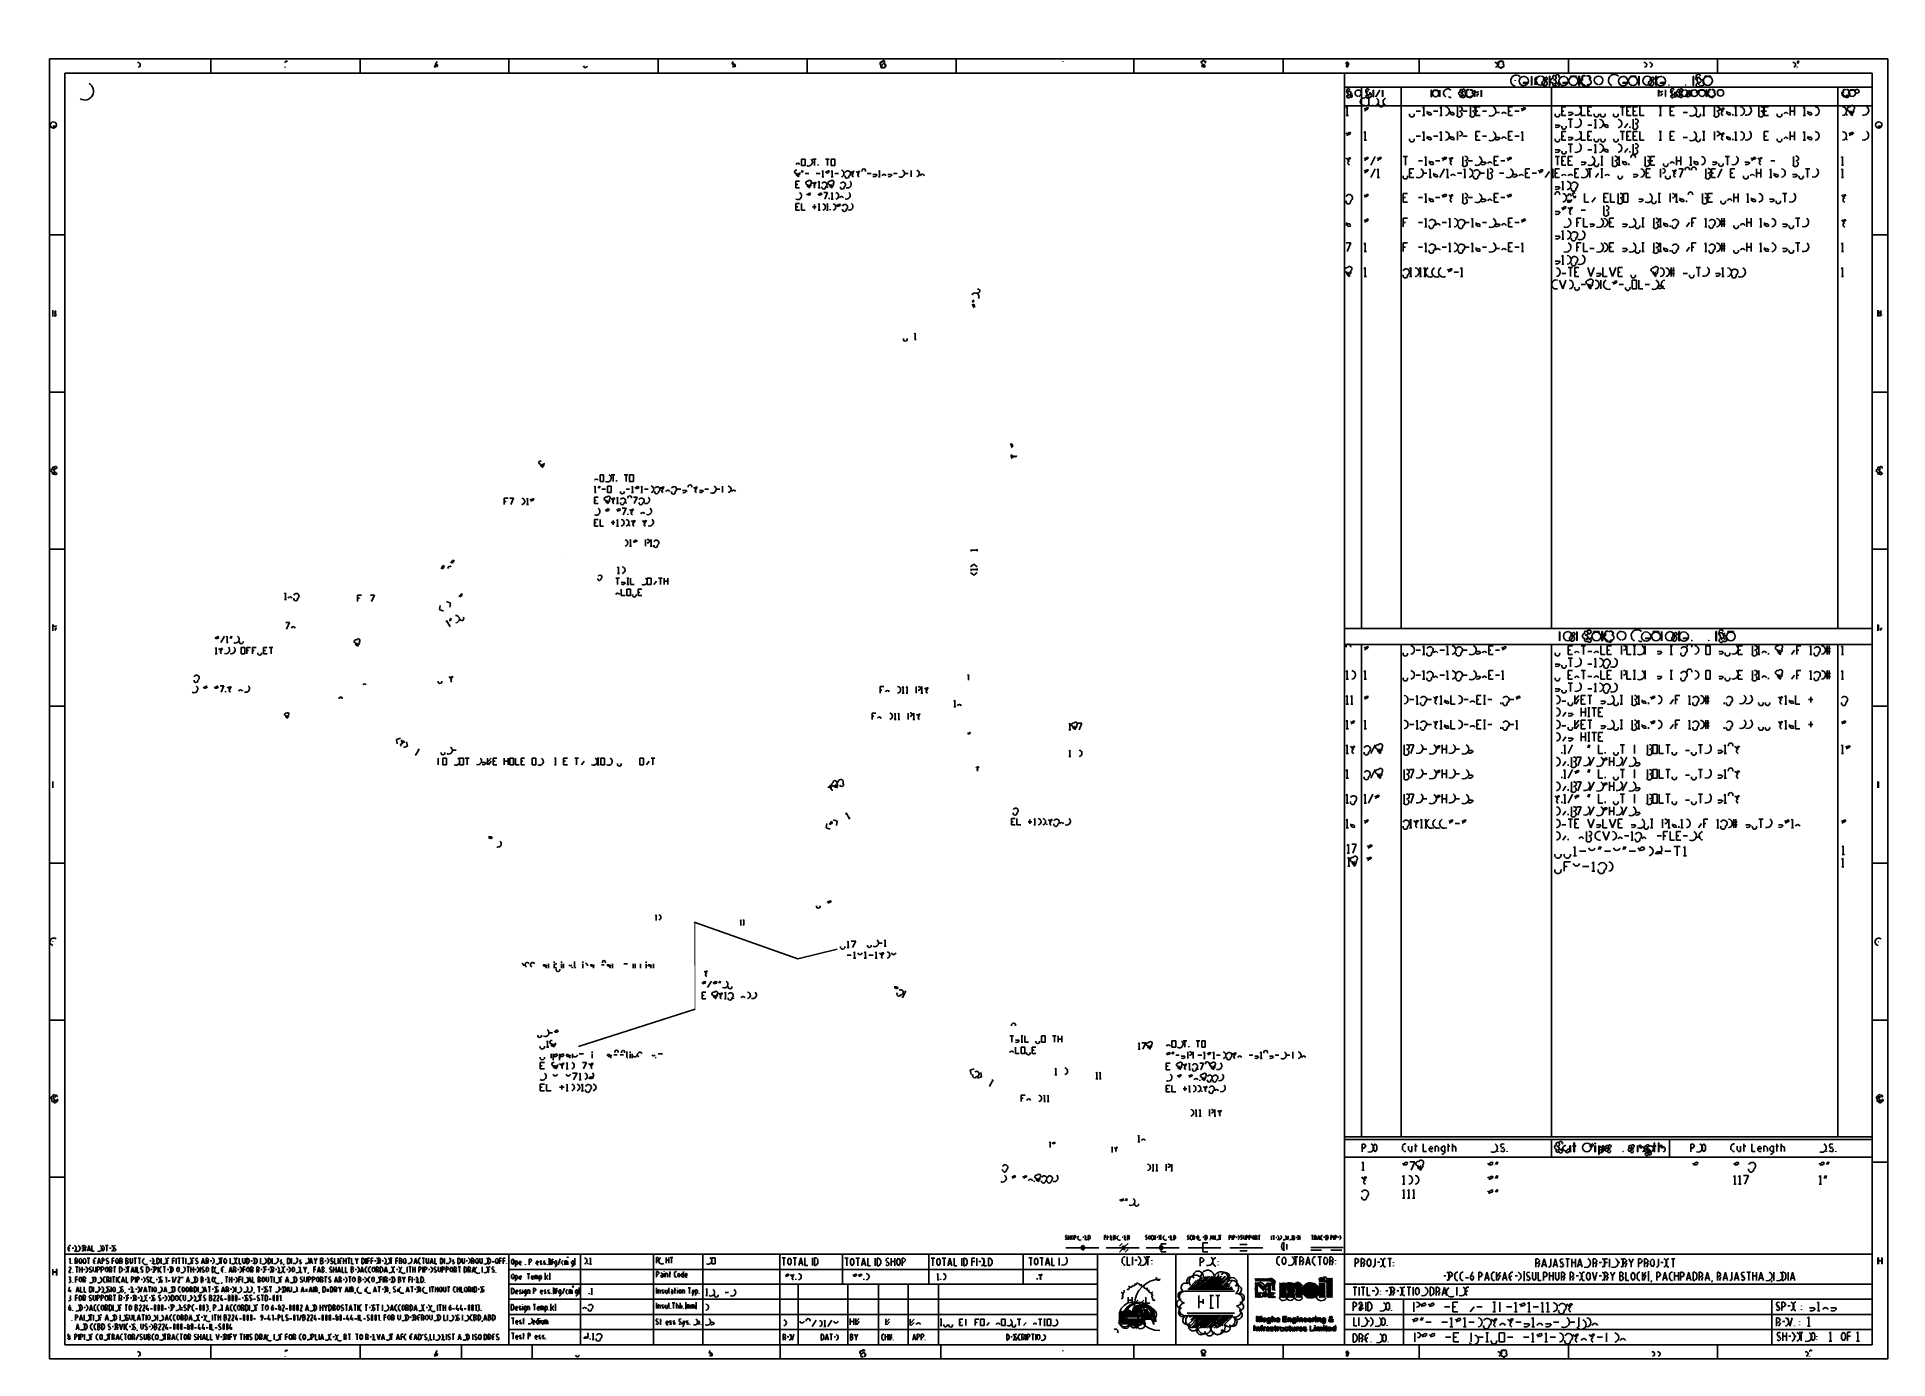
# Model space of a CAD drawing. Header units: millimetres. Extents: x 35 to 1147, y 31 to 824.
import ezdxf

# ---------------------------------------------------------------- set-up
doc = ezdxf.new("R2010")
doc.units = ezdxf.units.MM
for name, color, linetype in [('ARCS', 4, 'Continuous'), ('CURVES', 6, 'Continuous'), ('LINES', 7, 'Continuous'), ('RECTANGLES', 3, 'Continuous')]:
    doc.layers.add(name, color=color, linetype=linetype)

msp = doc.modelspace()

# ---------------------------------------------------------------- linework, layer by layer
at = {"layer": 'ARCS'}
for centre, radius, start, end in [((76.6, 800.9), 22.4, 180.1538, 180.1538), ((77, 801.2), 22.4, 180.1538, 180.1538), ((77.3, 801.7), 22.4, 180.0769, 180.0769), ((77.7, 802), 22.4, 180.0768, 180.0768), ((65.3, 801), 11.3, 179.696, 179.696), ((65.8, 801.3), 11.3, 179.6944, 179.6944), ((66.1, 801.7), 11.3, 179.8472, 179.8472), ((66.5, 802.1), 11.3, 179.8476, 179.8476), ((54.2, 782.2), 18.7, 270.1836, 270.1836), ((54.6, 782.6), 18.7, 270.0918, 270.0918), ((55, 782.9), 18.8, 270.0917, 270.0917), ((55.3, 783.3), 18.8, 270.0917, 270.0917), ((55.7, 783.6), 18.7, 270.0918, 270.0918), ((98.6, 782), 18.6, 90.0926, 90.0926), ((99, 782.3), 18.5, 90.0929, 90.0929), ((99.3, 782.6), 18.5, 90.0929, 90.0929), ((99.7, 783.1), 18.6, 90.0926, 90.0926), ((100.1, 783.4), 18.6, 90.1851, 90.1851), ((98.7, 791.3), 9.3, 89.8152, 89.8152), ((99, 791.6), 9.39, 89.8169, 89.8169), ((99.4, 792), 9.39, 89.8169, 89.8169), ((99.7, 792.4), 9.36, 89.8164, 89.8164), ((100.2, 792.8), 9.36, 89.6327, 89.6327), ((96.1, 807.7), 1.4, 276.9811, 103.0919), ((185.2, 809.3), 0.659, 11.7683, 214.5085), ((185.6, 806.3), 1.15, 173.2902, 185.4403), ((274.2, 806.5), 0.559, 327.0948, 130.2364), ((275.4, 808), 0.761, 160.821, 322.6961), ((275.4, 806.6), 0.735, 33.6901, 194.6209), ((275.4, 806.4), 0.705, 25.4633, 194.6209), ((275.4, 808.2), 0.652, 165.9638, 331.1892), ((275.8, 807.7), 0.654, 130.1009, 295.2011), ((276.1, 807.3), 0.603, 95.7106, 264.2894), ((364.7, 807.2), 1.12, 186.009, 299.3578), ((364.9, 807.5), 1.17, 283.0919, 333.4349), ((453.5, 808.7), 0.702, 109.7989, 339.7751), ((454, 809.6), 0.819, 172.1467, 189.0903), ((453.9, 806.3), 0.73, 9.4623, 170.5377), ((454.3, 806.6), 0.735, 33.6901, 194.6209), ((454.7, 808.1), 0.691, 145.6197, 304.3803), ((454.8, 807.8), 0.712, 130.3645, 289.29), ((454.9, 806.9), 0.598, 75.2564, 237.0948), ((542.6, 808.5), 1.05, 70.4633, 262.3039), ((542.8, 808.5), 1.07, 67.249, 259.2869), ((542.8, 806.7), 0.782, 118.4429, 319.8991), ((543.1, 806.6), 0.624, 143.6156, 340.56), ((543.6, 809.6), 0.671, 349.6952, 190.3048), ((543.6, 809.4), 0.663, 354.8056, 185.1944), ((543.9, 808), 0.608, 315, 153.4349), ((543.9, 808.2), 0.543, 325.4915, 162.646), ((543.9, 806.4), 0.539, 200.556, 32.0054), ((544.2, 806.9), 0.575, 228.8141, 69.444), ((544.5, 807.3), 0.612, 258.6901, 101.3099), ((650.2, 809.6), 1.12, 353.4802, 5.856), ((650.5, 807.9), 1.92, 63.4349, 66.6823), ((734.9, 809.3), 0.569, 37.4054, 244.9831), ((735.2, 806.3), 0.687, 349.1145, 158.7495), ((735.3, 808.1), 0.756, 214.992, 22.6199), ((735.3, 807.9), 0.672, 210.4655, 23.4986), ((734.6, 807.1), 0.543, 276.009, 83.2902), ((735.7, 809.4), 0.842, 355.7636, 183.9452), ((734.7, 807.1), 0.543, 276.009, 83.2902), ((735.7, 806.5), 0.842, 4.2364, 176.0548), ((735.7, 808.3), 0.703, 162.3499, 337.751), ((736.1, 807.9), 0.621, 155.556, 324.4623), ((736.5, 809.3), 0.564, 298.0725, 140.9061), ((736.6, 807.1), 0.553, 103.2405, 258.1113), ((736.5, 806.5), 0.559, 49.7636, 212.9052), ((736.7, 807.5), 0.598, 122.9052, 284.7436), ((821.1, 809), 0.539, 249.444, 57.9946), ((821.4, 807.9), 0.687, 324.1623, 126.3844), ((821.7, 809.3), 0.575, 221.1859, 20.556), ((821.4, 808.2), 0.624, 306.3844, 109.44), ((821.6, 806.4), 0.543, 341.5651, 144.4623), ((822, 806.5), 0.663, 5.1944, 174.8056), ((822, 809.6), 0.612, 191.3099, 348.6901), ((822.8, 808.7), 0.984, 122.6192, 282.875), ((822.4, 807.9), 0.654, 40.1009, 205.2011), ((822.4, 807.7), 0.595, 30.0686, 196.3895), ((822.7, 806.8), 0.877, 65.0952, 226.4688), ((823, 808.7), 0.94, 113.7495, 278.1301), ((910.9, 807.7), 1.4, 276.9811, 103.0919), ((913.3, 807.3), 0.936, 99.1623, 290.7723), ((913.4, 808.6), 0.934, 70.9744, 259.0459), ((913.5, 809.1), 0.877, 46.4688, 245.0952), ((914.3, 809.4), 0.663, 354.8056, 185.1944), ((914.3, 806.5), 0.663, 174.8056, 5.1944), ((914.3, 806.3), 0.671, 169.6952, 10.3048), ((915, 809.1), 0.877, 294.9048, 133.5312), ((915.1, 807.3), 0.953, 245.8545, 77.2756), ((915.2, 807.3), 0.936, 249.2277, 80.8377), ((923.5, 798.2), 3.29, 49.9554, 257.4067), ((928, 798), 2.78, 72.4201, 66.3295), ((936, 799.5), 0.908, 97.5946, 262.4054), ((938.1, 798.2), 2.77, 93.5763, 86.0995), ((941.3, 799.5), 0.908, 262.4054, 97.5946), ((946.3, 800.4), 0.939, 38.6598, 231.6325), ((946.3, 800), 1.17, 242.1759, 48.2397), ((948.2, 800.8), 1.12, 326.7683, 167.0054), ((951.9, 798), 2.78, 72.4201, 66.3295), ((957.8, 798.1), 2.7, 92.5448, 87.4552), ((964.1, 800), 1.25, 42.0892, 239.7436), ((964.1, 800.4), 0.939, 38.6598, 231.6325), ((966.6, 800), 1.25, 301.4296, 136.9749), ((967, 799.9), 1.11, 293.8059, 124.992), ((972.9, 798.4), 2.61, 272.268, 266.8636), ((982.4, 798.4), 3.56, 44.6726, 242.7583), ((987.7, 798), 2.81, 71.395, 65.0261), ((993.6, 798.1), 2.7, 92.5448, 87.4552), ((998.6, 800.9), 1.5, 175.7636, 184.9697), ((1002.2, 798.2), 2.76, 92.3859, 87.3974), ((1000.4, 807.7), 1.4, 276.9811, 103.0919), ((1003.7, 807.7), 1.4, 276.9811, 103.0919), ((1005.3, 799.5), 0.908, 262.4054, 97.5946), ((1010.3, 798), 2.8, 71.9061, 65.6744), ((1031.9, 799.5), 0.729, 108.4349, 300.9638), ((1032.8, 800.8), 1.28, 11.5601, 207.8241), ((1032.8, 799), 1.23, 333.9704, 137.3859), ((1032.3, 800.3), 0.739, 242.2415, 37.6942), ((1038.5, 798.1), 2.7, 92.5448, 87.4552), ((1089.8, 807.7), 1.41, 280.4077, 104.3493), ((1093.2, 806.3), 1.12, 173.4802, 185.856), ((1092.8, 809.3), 0.605, 12.8043, 218.1572), ((1092.5, 809.3), 0.511, 229.7636, 40.2364), ((64.1, 791.9), 5.32, 240.2551, 60.2551), ((822.1, 791.5), 0.514, 106.3895, 295.0169), ((822.7, 792.5), 0.961, 10.008, 208.3008), ((822.7, 788.8), 0.957, 153.4349, 348.3664), ((822.4, 789), 0.513, 336.3706, 162.646), ((822.4, 792.1), 0.569, 244.9831, 37.4054), ((823.2, 790.7), 0.969, 158.8387, 337.5206), ((823.8, 792.3), 0.766, 168.3106, 332.2415), ((824.2, 790.3), 0.68, 311.4237, 138.5763), ((824.3, 789.8), 0.632, 115.2011, 279.8658), ((824.3, 789.1), 0.788, 218.991, 64.44), ((828.6, 790.7), 1.89, 273.1364, 265.684), ((833.6, 791.5), 0.514, 106.3895, 295.0169), ((834.2, 792.4), 0.957, 11.6336, 206.5651), ((834.2, 788.8), 0.957, 153.4349, 348.3664), ((833.9, 789), 0.513, 336.3706, 162.646), ((833.9, 792.1), 0.531, 243.4349, 30.4655), ((834.7, 790.7), 0.993, 154.9831, 334.9831), ((835.8, 790.3), 0.68, 311.4237, 138.5763), ((835.8, 789.1), 0.783, 220.3645, 62.4472), ((844.4, 792.5), 1.15, 174.5597, 186.7098), ((843.9, 790.6), 0.553, 167.4712, 192.5288), ((875.1, 790.5), 1.92, 93.5763, 86.4237), ((878.7, 792.5), 1.15, 174.5597, 186.7098), ((878.3, 790.6), 0.612, 168.6901, 191.3099), ((882.4, 790.7), 2.6, 44.1048, 241.8868), ((889.9, 790.6), 1.08, 86.8202, 273.1798), ((890.4, 792.2), 0.68, 41.4237, 228.5763), ((890.4, 789), 0.68, 131.4237, 318.5763), ((890.4, 791.9), 0.822, 240.0184, 46.6366), ((890.2, 789.9), 1.13, 291.5014, 100.1755), ((891.3, 788.9), 0.782, 4.3987, 175.6013), ((891.8, 792.4), 0.845, 329.4208, 166.866), ((891.8, 792.3), 0.748, 172.1467, 337.1663), ((891.8, 788.8), 0.845, 193.134, 30.5792), ((894, 790.6), 1.08, 86.8202, 273.1798), ((894.2, 789.9), 1.13, 100.1755, 291.5014), ((894.5, 791.9), 0.904, 38.047, 236.8215), ((894.5, 792.2), 0.68, 41.4237, 228.5763), ((894.5, 789), 0.68, 131.4237, 318.5763), ((895.4, 788.9), 0.782, 175.6013, 4.3987), ((895.9, 788.8), 0.845, 193.134, 30.5792), ((896.3, 791.9), 0.904, 303.1785, 141.953), ((896.6, 791.8), 0.784, 298.4429, 126.8699), ((896.6, 789.9), 1.13, 248.4986, 79.8245), ((899.7, 792.4), 1.19, 171.3475, 336.5713), ((900.7, 789.4), 0.784, 61.5571, 233.1301), ((900.6, 789.4), 0.672, 66.5014, 239.5345), ((903.6, 792.5), 1.09, 174.2894, 187.125), ((903.2, 790.6), 0.553, 167.4712, 192.5288), ((923.7, 798.3), 0.849, 171.8699, 188.1301), ((935.6, 799), 0.983, 70.4633, 220.0303), ((935.6, 796.4), 0.983, 70.4633, 220.0303), ((935.6, 797.9), 0.865, 149.3493, 310.3645), ((936, 796.4), 0.823, 79.0459, 244.5367), ((940.5, 796.8), 1.59, 123.1113, 115.56), ((940.9, 799), 0.983, 70.4633, 220.0303), ((945.6, 798.2), 1.51, 83.1572, 276.8428), ((946.3, 796), 0.937, 129.5597, 319.9697), ((946, 797.3), 1.49, 290.4099, 98.5836), ((947.6, 795.9), 1.09, 6.5198, 173.8298), ((948.2, 795.7), 1.12, 194.3814, 31.8274), ((949, 796.4), 0.557, 33.6901, 227.1211), ((963.4, 798.2), 1.5, 85.4261, 274.5739), ((963.8, 797.3), 1.49, 98.5836, 290.4099), ((964.1, 796), 0.937, 129.5597, 319.9697), ((965.4, 795.9), 1.09, 173.8298, 6.5198), ((966, 795.7), 1.17, 194.0362, 29.3578), ((967, 797.3), 1.51, 246.1613, 80.3625), ((998.6, 795.6), 1.51, 172.5686, 186.3402), ((998, 798.3), 0.789, 171.2538, 188.7462), ((1004.5, 796.8), 1.59, 123.1113, 115.56), ((1004.8, 799), 0.983, 70.4633, 220.0303), ((1010.3, 792.6), 1.19, 172.5686, 334.9831), ((1011.1, 789.5), 0.672, 66.5014, 239.5345), ((1011.2, 789.5), 0.756, 67.3801, 235.008), ((1014.1, 792.7), 1.11, 177.0643, 183.2705), ((1014.1, 788.8), 1.12, 173.4802, 185.856), ((1013.7, 790.7), 0.612, 168.6901, 191.3099), ((1015.1, 798.3), 2.73, 267.6386, 272.6943), ((1016.7, 795.6), 1.57, 172.875, 186.1155), ((1016.6, 791.6), 0.514, 106.3895, 295.0169), ((1017.2, 792.6), 0.961, 10.008, 208.3008), ((1017.2, 788.9), 0.957, 153.4349, 348.3664), ((1016.9, 789.1), 0.513, 336.3706, 162.646), ((1016.9, 792.2), 0.569, 244.9831, 37.4054), ((1017.7, 790.8), 0.969, 158.1986, 338.1986), ((1018.8, 790.4), 0.68, 311.4237, 138.5763), ((1018.8, 790), 0.629, 112.3801, 282.2648), ((1018.8, 789.2), 0.783, 220.3645, 62.4472), ((1020.4, 790.7), 1.09, 83.6598, 276.3402), ((1021, 792.3), 0.682, 39.4725, 230.1944), ((1021, 789.1), 0.68, 131.4237, 318.5763), ((1021, 792), 0.869, 240.9454, 51.009), ((1020.7, 790), 1.13, 291.5014, 100.1755), ((1021.9, 789), 0.782, 4.3987, 175.6013), ((1022.4, 792.6), 0.85, 327.5288, 168.6901), ((1022.4, 792.5), 0.766, 168.3106, 332.2415), ((1022.4, 788.9), 0.845, 193.134, 30.5792), ((1024.7, 790.7), 2.01, 93.3178, 86.4785), ((1025.2, 798.3), 2.73, 267.6386, 272.6943), ((1026.8, 795.6), 1.57, 172.875, 186.1155), ((1026.5, 789.6), 1.13, 124.5085, 119.3578), ((1026.7, 791.3), 0.753, 68.6294, 221.8202), ((1027.1, 791.7), 0.663, 264.8056, 95.1944), ((1030.4, 790.7), 2.01, 93.3178, 86.4785), ((1032.8, 795.7), 1.28, 153.4349, 347.1957), ((1032.4, 796.1), 0.705, 334.5367, 165.3791), ((1032.4, 791.3), 0.682, 73.0725, 232.5946), ((1033.4, 798.4), 1.32, 156.4477, 335.1363), ((1032.7, 791.7), 0.663, 264.8056, 95.1944), ((1035, 790.7), 1.98, 93.4682, 86.5318), ((1034.8, 797.8), 0.939, 308.3675, 141.3402), ((1035, 796.1), 1.09, 219.6107, 64.8852), ((1039.1, 790.7), 1.09, 83.6598, 276.3402), ((1039.4, 790), 1.13, 98.7462, 292.9887), ((1039.7, 792), 0.949, 41.1859, 239.3493), ((1039.7, 792.3), 0.684, 37.875, 232.125), ((1039.7, 789.1), 0.682, 129.4725, 320.1944), ((1040.6, 789), 0.782, 175.6013, 4.3987), ((1041.1, 788.9), 0.844, 193.5704, 29.4759), ((1041.5, 792), 0.946, 302.1957, 137.6026), ((1041.8, 791.9), 0.808, 291.8014, 121.3287), ((1041.8, 790), 1.13, 248.4986, 79.8245), ((1046.1, 790.9), 1.89, 271.5694, 267.8389), ((1120, 790.7), 1.09, 83.6598, 276.3402), ((1120.3, 790), 1.13, 98.7462, 292.9887), ((1120.6, 792), 0.909, 45, 240.9454), ((1120.5, 792.3), 0.684, 37.875, 232.125), ((1120.5, 789.1), 0.682, 129.4725, 320.1944), ((1121.4, 789), 0.722, 175.2364, 4.7636), ((1121.9, 788.9), 0.842, 194.0362, 28.4429), ((1122.2, 788.8), 0.68, 318.3665, 311.1859), ((1122.3, 792), 0.909, 299.0546, 135), ((1122.6, 790), 1.13, 247.0113, 81.2538), ((1122.6, 791.9), 0.836, 295.641, 124.8245), ((1125.2, 790.7), 1.98, 91.7357, 88.2643), ((1128.1, 791.8), 1.19, 310.156, 300.6997), ((54.1, 772.8), 9.45, 269.6362, 269.6362), ((54.5, 773.2), 9.45, 269.8181, 269.8181), ((54.9, 773.5), 9.45, 269.8181, 269.8181), ((55.3, 773.9), 9.45, 269.8181, 269.8181), ((55.6, 774.2), 9.42, 269.8175, 269.8175), ((76.4, 763.5), 22.2, 0.0774, 0.0774), ((76.8, 763.8), 22.2, 0.0775, 0.0775), ((77.1, 764.2), 22.2, 0.0775, 0.0775), ((77.5, 764.5), 22.2, 0.0775, 0.0775), ((77.8, 764.9), 22.2, 0.0775, 0.0775), ((75.5, 779), 5.38, 124.3109, 124.3109), ((74.1, 781.3), 2.65, 122.9694, 122.9694), ((77.9, 783.1), 5.29, 356.4237, 356.4237), ((79, 776.3), 2.01, 260.5377, 260.5377), ((80.4, 782.9), 2.47, 355.1207, 355.1207), ((86.4, 774.1), 8.09, 150.2024, 150.2024), ((82.8, 776.3), 4.14, 149.5345, 149.5345), ((87.8, 776.4), 8.2, 330.1511, 330.1511), ((82, 781.6), 1.53, 226.5911, 226.5911), ((81.2, 781.1), 0.853, 219.2894, 219.2894), ((91.2, 774.3), 4.06, 328.8912, 328.8912), ((832.1, 785.6), 2.22, 71.0754, 288.9246), ((833.5, 782.1), 1.33, 198.4349, 341.5651), ((834.1, 780.6), 1.38, 61.0736, 207.0956), ((838.3, 785.6), 2.51, 236.6894, 56.6894), ((840.5, 788.7), 1.33, 174.2894, 184.7636), ((842.4, 783.9), 1.43, 165.3791, 14.6209), ((844.4, 788.7), 1.15, 173.2902, 185.4403), ((845.7, 785.6), 2.2, 107.4472, 252.5528), ((860.8, 777.8), 1.4, 160.4269, 20.4099), ((871.2, 777.8), 1.4, 19.9831, 160.0169), ((871.7, 779.3), 1.63, 160.71, 308.6598), ((878.7, 788.7), 1.15, 173.2902, 185.4403), ((880.7, 779.9), 2.66, 276.4108, 83.4431), ((883.8, 789.3), 1.12, 216.6071, 303.1785), ((884.9, 777.8), 1.4, 19.5731, 159.5901), ((885.4, 779.3), 1.63, 160.71, 308.6598), ((889.3, 778), 1.66, 200.6589, 53.8807), ((889.8, 781.2), 1.35, 257.1957, 102.8043), ((897.1, 778), 1.66, 200.6589, 53.8807), ((897.6, 781.2), 1.35, 257.1957, 102.8043), ((903.6, 788.7), 1.09, 172.875, 185.7106), ((908.3, 779.9), 2.95, 243.4349, 63.4349), ((916.1, 777.8), 1.4, 19.9831, 160.0169), ((927.8, 782.1), 1.33, 198.4349, 341.5651), ((928.4, 780.6), 1.38, 61.0736, 207.0956), ((948.2, 777.8), 1.4, 160.0169, 19.9831), ((955.6, 779.5), 2.07, 245.9657, 345.7189), ((959.6, 780.4), 2.96, 252.741, 54.5366), ((971.6, 777.8), 1.4, 160.4269, 20.4099), ((975.5, 777.8), 1.4, 159.5901, 19.5731), ((983.3, 777.8), 1.4, 159.5901, 19.5731), ((1028.8, 779.9), 2.95, 243.4349, 63.4349), ((1032.7, 777.8), 1.35, 159.1455, 20.8545), ((1043.6, 778), 1.66, 200.6589, 53.8807), ((1044.1, 781.2), 1.35, 257.1957, 102.8043), ((1047, 782.1), 1.39, 198.0343, 342.7185), ((1048, 778.6), 1.37, 105.5928, 255.0686), ((1047.8, 780.6), 1.15, 65.8978, 219.1737), ((1050.9, 777.8), 1.35, 20.8545, 159.1455), ((1051.4, 779.3), 1.58, 160.0963, 306.6071), ((1057.8, 779.9), 2.66, 276.4108, 83.4431), ((1061.7, 780.4), 2.97, 253.2497, 54.0193), ((1070.3, 778), 1.61, 201.6309, 54.9042), ((1070.7, 781.2), 1.35, 257.1957, 102.8043), ((1081.5, 777.8), 1.4, 160.0169, 19.9831), ((1085.4, 777.8), 1.35, 20.8545, 159.1455), ((1099.7, 777.8), 1.4, 19.5731, 159.5901), ((1100.2, 779.3), 1.63, 160.71, 308.6598), ((1102.7, 779.9), 2.66, 276.4108, 83.4431), ((1119.1, 779.9), 2.66, 276.4108, 83.4431), ((1123.6, 781.2), 1.37, 74.7449, 285.2551), ((1123.9, 778), 1.41, 332.9279, 121.866), ((1124.6, 779.9), 1.56, 211.8908, 33.0707), ((1125.2, 781.9), 1.38, 298.9264, 152.9044), ((1125.6, 778.6), 1.35, 103.0919, 257.4712), ((1132.1, 780.4), 2.97, 253.2497, 54.0193), ((45.3, 771.6), 1.9, 71.5651, 64.8552), ((87.5, 763.4), 11.2, 359.8464, 359.8464), ((87.9, 763.8), 11.2, 359.846, 359.846), ((88.2, 764.1), 11.2, 359.846, 359.846), ((88.6, 764.5), 11.2, 359.846, 359.846), ((89, 764.8), 11.2, 359.8468, 359.8468), ((78.7, 775.5), 0.808, 254.9315, 254.9315), ((94.1, 771.1), 1.37, 238.3925, 238.3925), ((93.7, 770.6), 0.558, 233.7462, 233.7462), ((822.7, 767.3), 1.39, 198.0343, 342.7185), ((823.4, 765.7), 1.42, 58.815, 206.0535), ((880.7, 765.1), 2.6, 276.6325, 83.3675), ((889.8, 766.4), 1.35, 257.1957, 102.8043), ((908.3, 765.1), 2.9, 242.9044, 62.9044), ((947.8, 772.1), 2.03, 245.0715, 344.7449), ((952.1, 770.4), 1.33, 161.5651, 18.4349), ((959.6, 773), 2.91, 252.2553, 54.1623), ((959.6, 765.5), 2.91, 252.2553, 54.1623), ((973.2, 772.5), 2.6, 276.6325, 83.3675), ((977.4, 770.4), 1.39, 17.6501, 162.3499), ((977.9, 771.8), 1.63, 160.71, 308.6598), ((984.3, 772.5), 2.6, 277.9435, 82.0565), ((994.8, 770.6), 1.63, 199.29, 51.3402), ((995.3, 773.8), 1.37, 254.7449, 105.2551), ((1028.8, 765.1), 2.9, 242.9044, 62.9044), ((1044.1, 766.4), 1.35, 257.1957, 102.8043), ((1047, 767.3), 1.39, 198.0343, 342.7185), ((1047.8, 765.7), 1.15, 65.8978, 219.1737), ((1057.8, 765.1), 2.6, 276.6325, 83.3675), ((1061.7, 765.5), 2.91, 252.7766, 53.6428), ((1102.7, 765.1), 2.6, 276.6325, 83.3675), ((1119.1, 765.1), 2.6, 276.6325, 83.3675), ((1124.6, 767.3), 1.39, 197.2815, 341.9657), ((1125.2, 765.7), 1.38, 61.0736, 207.0956), ((1132.1, 765.5), 2.91, 252.7766, 53.6428), ((1141.1, 771.6), 1.89, 72.3156, 65.8209), ((589.1, 742.7), 14.2, 0.2418, 0.2418), ((860.8, 762.9), 1.39, 162.7185, 18.0343), ((871.2, 762.9), 1.39, 17.6501, 162.3499), ((871.7, 764.4), 1.63, 160.71, 308.6598), ((884.9, 762.9), 1.39, 17.2815, 161.9657), ((885.4, 764.4), 1.63, 160.71, 308.6598), ((911.9, 764.6), 1.99, 246.413, 344.1975), ((916.1, 762.9), 1.39, 17.6501, 162.3499), ((948.2, 762.9), 1.39, 162.3499, 17.6501), ((947.8, 757.2), 2.03, 245.0715, 344.7449), ((952.1, 755.5), 1.33, 161.5651, 18.4349), ((955.6, 764.6), 2.03, 245.0715, 344.7449), ((959.6, 758.1), 2.91, 252.2553, 54.1623), ((971.6, 762.9), 1.39, 162.7185, 18.0343), ((973.2, 757.7), 2.6, 276.6325, 83.3675), ((975.5, 762.9), 1.39, 161.9657, 17.2815), ((977.4, 755.5), 1.39, 17.6501, 162.3499), ((977.9, 757), 1.63, 160.71, 308.6598), ((983.3, 762.9), 1.39, 161.9657, 17.2815), ((984.3, 757.7), 2.6, 277.9435, 82.0565), ((994.8, 755.7), 1.63, 199.29, 51.3402), ((995.3, 759), 1.37, 255.0686, 105.5928), ((1032.7, 762.9), 1.33, 161.5651, 18.4349), ((1048, 763.8), 1.31, 105.9454, 254.0546), ((1050.9, 762.9), 1.33, 18.4349, 161.5651), ((1051.4, 764.4), 1.58, 160.0963, 306.6071), ((1081.5, 762.9), 1.39, 162.3499, 17.6501), ((1085.4, 762.9), 1.33, 18.4349, 161.5651), ((1099.7, 762.9), 1.39, 17.2815, 161.9657), ((1100.2, 764.4), 1.63, 160.71, 308.6598), ((492.2, 747.6), 1.12, 15.5241, 164.4759), ((498.8, 749.2), 2.23, 239.3003, 59.3003), ((531.8, 744.1), 1.12, 344.4759, 195.5241), ((596.2, 742.5), 7.11, 359.5165, 359.5165), ((601.6, 742.9), 1.71, 169.8753, 169.8753), ((601.6, 742.8), 1.7, 171.8699, 171.8699), ((616.6, 735.1), 11.4, 330.6095, 330.6095), ((822.7, 752.4), 1.39, 198.0343, 342.7185), ((823.6, 750.8), 1.14, 65.3231, 220.4261), ((823.7, 748.9), 1.31, 105.9454, 254.0546), ((833.5, 752.4), 1.33, 198.4349, 341.5651), ((833.5, 744.9), 1.33, 198.4349, 341.5651), ((834.1, 750.8), 1.37, 60.4222, 208.1416), ((834.1, 743.4), 1.37, 60.4222, 208.1416), ((841.3, 752.4), 1.33, 198.4349, 341.5651), ((841.9, 750.8), 1.37, 60.4222, 208.1416), ((864.8, 742.8), 2.9, 242.9044, 62.9044), ((872.5, 748.1), 1.39, 17.2815, 161.9657), ((873, 749.5), 1.63, 160.71, 308.6598), ((880.3, 752.4), 1.39, 198.0343, 342.7185), ((881, 750.8), 1.41, 58.134, 207.0721), ((884.3, 752.4), 1.33, 198.4349, 341.5651), ((885, 750.8), 1.15, 66.6148, 219.4007), ((885.2, 748.9), 1.3, 103.3925, 256.6075), ((892.5, 748.3), 1.58, 199.9037, 53.3929), ((893, 751.5), 1.35, 257.4712, 103.0919), ((894.9, 742.8), 2.6, 276.6325, 83.3675), ((899.7, 742.8), 1.97, 295.7693, 153.4349), ((899.9, 750.2), 2.87, 243.9704, 63.9704), ((903.4, 749.8), 2.03, 245.0715, 344.7449), ((907.7, 748.1), 1.33, 18.4349, 161.5651), ((908, 744.1), 1.37, 255.0686, 105.5928), ((918.7, 742.8), 2.87, 243.9704, 63.9704), ((919.4, 752.4), 1.39, 197.6501, 342.3499), ((920, 750.8), 1.36, 59.2645, 208.706), ((938.2, 744.9), 1.39, 197.2815, 341.9657), ((938.9, 743.4), 1.37, 60.4222, 208.1416), ((963.8, 742.8), 2.9, 242.9044, 62.9044), ((963.4, 749.8), 2.03, 245.0715, 344.7449), ((967.7, 750.2), 2.87, 243.9704, 63.9704), ((971.6, 748.1), 1.39, 162.7185, 18.0343), ((982.5, 748.3), 1.63, 199.29, 51.3402), ((983, 751.5), 1.37, 255.0686, 105.5928), ((988.5, 748.1), 1.39, 17.6501, 162.3499), ((989, 749.5), 1.63, 160.71, 308.6598), ((993.7, 752.4), 1.33, 341.5651, 198.4349), ((997.9, 742.8), 2.6, 276.6325, 83.3675), ((1002, 748.3), 1.58, 199.9037, 53.3929), ((1002.5, 751.5), 1.35, 257.4712, 103.0919), ((1011.6, 744.1), 1.35, 257.4712, 103.0919), ((1013.2, 748.1), 1.39, 162.3499, 17.6501), ((1017.1, 748.1), 1.33, 18.4349, 161.5651), ((1018.4, 744.9), 1.33, 198.4349, 341.5651), ((1019.2, 743.4), 1.15, 66.6148, 219.4007), ((1026.2, 744.9), 1.33, 341.5651, 198.4349), ((1030.1, 744.9), 1.39, 342.7185, 198.0343), ((1031.4, 748.1), 1.39, 17.2815, 161.9657), ((1031.9, 749.5), 1.63, 160.71, 308.6598), ((1034.3, 750.2), 2.6, 277.9435, 82.0565), ((1038.9, 744.1), 1.37, 255.0686, 105.5928), ((1042.1, 749.8), 2.03, 245.0715, 344.7449), ((1046.4, 748.1), 1.33, 161.5651, 18.4349), ((1053.8, 750.6), 2.91, 252.7766, 53.6428), ((1061.7, 749.8), 1.99, 246.413, 344.1975), ((1065.9, 752.4), 1.39, 197.6501, 342.3499), ((1066.5, 750.8), 1.36, 59.2645, 208.706), ((1069.8, 752.4), 1.33, 198.4349, 341.5651), ((1070.7, 748.9), 1.3, 103.3925, 256.6075), ((1070.6, 750.8), 1.11, 67.9321, 222.6141), ((1082.4, 742.8), 2.6, 277.9435, 82.0565), ((1091.1, 748.3), 1.63, 199.29, 51.3402), ((1091.6, 751.5), 1.37, 255.0686, 105.5928), ((1102, 743.2), 2.91, 252.2553, 54.1623), ((491.3, 743.5), 0.99, 75.5297, 283.627), ((491.6, 741), 1.12, 337.1663, 122.7352), ((492.2, 742.5), 1.27, 210.2564, 32.5741), ((493, 741.5), 0.99, 104.0362, 255.9638), ((498, 736.8), 1.06, 73.6105, 286.3895), ((498.2, 734.3), 1.11, 335.3231, 125.1342), ((498.8, 735.8), 1.32, 208.9264, 31.185), ((499.4, 737.3), 1.11, 305.1342, 155.3231), ((499.7, 734.8), 1.01, 107.8787, 253.1416), ((502.2, 737.4), 1.2, 197.5256, 342.4744), ((502.9, 736.3), 0.873, 62.5924, 217.6942), ((503, 734.8), 1.01, 107.8787, 253.1416), ((507.8, 734.2), 1.14, 161.5651, 18.4349), ((508.2, 735.8), 1.53, 297.646, 156.2505), ((510, 744.1), 1.18, 194.7436, 345.2564), ((510.6, 743), 1.11, 54.8658, 204.6769), ((511.4, 736.8), 1.06, 73.6105, 286.3895), ((512.3, 735.8), 1.32, 208.9264, 31.185), ((511.7, 734.3), 1.11, 335.3231, 125.1342), ((512.8, 737.3), 1.11, 305.1342, 155.3231), ((513.1, 734.8), 1.01, 107.8787, 253.1416), ((518.9, 734.2), 1.14, 161.5651, 18.4349), ((519.3, 735.8), 1.53, 297.646, 156.2505), ((518.1, 742.5), 1.93, 277.125, 82.875), ((521.7, 740.9), 1.18, 165.2564, 14.7436), ((522.2, 742.5), 1.62, 298.0725, 156.1398), ((522, 736.1), 2.29, 250.6768, 50.7106), ((525, 744.1), 1.12, 195.5241, 344.4759), ((525.7, 743), 0.879, 64.29, 216.4692), ((525.9, 741.5), 0.99, 104.0362, 255.9638), ((528.4, 744.1), 1.12, 195.5241, 344.4759), ((529.1, 743), 0.879, 64.29, 216.4692), ((529.2, 741.5), 0.99, 104.0362, 255.9638), ((603.2, 668.1), 74.5, 90.2076, 90.2076), ((538.1, 742.2), 1.64, 241.7626, 347.9885), ((544, 740.9), 1.12, 15.5241, 164.4759), ((547.1, 742.2), 1.6, 243.4349, 347.4712), ((554, 742.5), 2.23, 239.3003, 59.3003), ((563.3, 742.5), 1.94, 278.8807, 81.1193), ((566.9, 740.9), 1.18, 14.7436, 165.2564), ((603.7, 705.3), 37.3, 89.5848, 89.5848), ((600, 742.7), 0.663, 275.1944, 275.1944), ((601.6, 742.7), 1.68, 175.9144, 175.9144), ((601.6, 742.6), 1.69, 5.1022, 5.1022), ((601.6, 742.7), 1.68, 177.9546, 177.9546), ((601.6, 742.6), 1.69, 5.1022, 5.1022), ((600.8, 743.2), 0.874, 164.0546, 164.0546), ((601.6, 742.4), 1.72, 12.0948, 12.0948), ((601.6, 742.3), 1.73, 14.0362, 14.0362), ((600.8, 743), 0.853, 169.8753, 169.8753), ((600.8, 742.9), 0.853, 169.8753, 169.8753), ((600.8, 742.8), 0.842, 175.9144, 175.9144), ((602.4, 742.4), 0.878, 7.8533, 7.8533), ((602.4, 742.5), 0.841, 357.9546, 357.9546), ((602.4, 742.5), 0.841, 357.9546, 357.9546), ((602.4, 742.4), 0.845, 6.1155, 6.1155), ((621.5, 732.2), 5.72, 329.3972, 329.3972), ((856.9, 740.6), 1.39, 161.9657, 17.2815), ((875.1, 740.6), 1.33, 18.4349, 161.5651), ((875.6, 742.1), 1.58, 160.0963, 306.6071), ((885.5, 740.6), 1.39, 18.0343, 162.7185), ((899.2, 740.6), 1.39, 162.3499, 17.6501), ((907.5, 740.8), 1.63, 199.29, 51.3402), ((922.3, 742.3), 2.03, 245.0715, 344.7449), ((926.5, 740.6), 1.33, 18.4349, 161.5651), ((947.8, 734.9), 2.03, 245.0715, 344.7449), ((952.1, 740.6), 1.33, 18.4349, 161.5651), ((953.7, 735.3), 2.6, 277.9435, 82.0565), ((956, 740.6), 1.39, 17.6501, 162.3499), ((957.9, 733.2), 1.39, 162.7185, 18.0343), ((958.4, 735.4), 1.99, 294.5901, 154.5731), ((978.1, 740.6), 1.33, 18.4349, 161.5651), ((985.9, 740.6), 1.33, 161.5651, 18.4349), ((994.6, 742.3), 2.03, 245.0715, 344.7449), ((1014.5, 740.6), 1.39, 161.9657, 17.2815), ((1019.4, 741.5), 1.3, 103.3925, 256.6075), ((1038.4, 740.8), 1.63, 199.29, 51.3402), ((1061.3, 740.6), 1.39, 162.3499, 17.6501), ((1065.2, 740.6), 1.33, 18.4349, 161.5651), ((1079.5, 740.6), 1.39, 17.2815, 161.9657), ((1080, 742.1), 1.63, 160.71, 308.6598), ((1090.3, 742.3), 2.03, 245.0715, 344.7449), ((1094.5, 740.6), 1.33, 161.5651, 18.4349), ((625.1, 573.9), 156.2, 270.022, 270.022), ((492.2, 729.1), 2.26, 241.3895, 61.3895), ((498.8, 730.7), 1.2, 197.5256, 342.4744), ((499.4, 729.6), 1.07, 52.7652, 202.0679), ((505.5, 730.7), 1.2, 197.5256, 342.4744), ((506.1, 729.6), 1.07, 52.7652, 202.0679), ((506.9, 722.4), 1.93, 277.125, 82.875), ((513.1, 722.4), 1.94, 278.8807, 81.1193), ((514.7, 729.1), 1.99, 276.9112, 83.0888), ((516.7, 724.1), 1.18, 194.7436, 345.2564), ((517.3, 722.9), 1.11, 55.8403, 203.3852), ((518.4, 727.5), 1.2, 17.5256, 162.4744), ((520.5, 722.4), 1.58, 299.1676, 158.0089), ((521.4, 729.4), 2.32, 250.0169, 48.8879), ((523.1, 722.7), 2.24, 249.9548, 50.1944), ((624.8, 728.4), 1.7, 261.8699, 261.8699), ((624.8, 728.4), 1.7, 261.8699, 261.8699), ((624.9, 728.4), 1.68, 267.9546, 267.9546), ((625.1, 728.4), 1.68, 272.0454, 272.0454), ((625.1, 728.4), 1.69, 96.1155, 96.1155), ((625.2, 728.4), 1.72, 102.0948, 102.0948), ((625.2, 728.4), 1.72, 102.0948, 102.0948), ((625.3, 728.5), 1.7, 104.2811, 104.2811), ((624.6, 727.6), 0.853, 259.8753, 259.8753), ((624.6, 727.6), 0.853, 259.8753, 259.8753), ((624.8, 727.6), 0.842, 265.9144, 265.9144), ((624.9, 727.6), 0.842, 265.9144, 265.9144), ((625.1, 729.3), 0.84, 90, 90), ((625.2, 729.3), 0.849, 98.1301, 98.1301), ((625.2, 729.3), 0.845, 96.1155, 96.1155), ((625.2, 729.3), 0.845, 96.1155, 96.1155), ((625.1, 726.9), 0.541, 3.1798, 3.1798), ((822.7, 725.7), 1.39, 161.9657, 17.2815), ((823.2, 727.9), 1.98, 295.3879, 154.204), ((833.5, 730.1), 1.33, 198.4349, 341.5651), ((834.1, 728.6), 1.33, 59.0362, 206.0296), ((872.5, 725.7), 1.39, 17.2815, 161.9657), ((873, 727.3), 1.66, 159.0265, 307.1169), ((880.3, 730.1), 1.39, 198.0343, 342.7185), ((881, 728.6), 1.37, 56.6894, 205.0169), ((884.3, 730.1), 1.33, 198.4349, 341.5651), ((885, 728.6), 1.1, 65.4328, 216.8699), ((885.2, 726.6), 1.35, 102.5288, 256.9081), ((892.5, 725.9), 1.58, 199.9037, 53.3929), ((893, 729.2), 1.3, 256.6075, 103.3925), ((899.9, 727.9), 2.87, 243.9704, 63.9704), ((903.4, 727.5), 2.03, 245.0715, 344.7449), ((907.7, 725.7), 1.33, 18.4349, 161.5651), ((919.4, 730.1), 1.39, 197.6501, 342.3499), ((920, 728.6), 1.32, 57.8477, 206.5651), ((948.2, 730.1), 1.39, 342.3499, 197.6501), ((951.1, 727.9), 2.6, 276.6325, 83.3675), ((952.7, 721.1), 1.33, 59.0362, 206.0296), ((955, 727), 1.76, 240.69, 358.8983), ((956.8, 721.1), 1.1, 64.0935, 217.875), ((958.2, 730.1), 0.858, 33.6901, 249.8637), ((958.5, 729), 0.684, 164.7449, 15.2551), ((977.7, 721.8), 1.3, 256.6075, 103.3925), ((985.7, 725.9), 1.63, 199.29, 51.3402), ((986.2, 729.2), 1.31, 254.0546, 105.9454), ((997.9, 727.5), 1.99, 246.413, 344.1975), ((1002.2, 727.9), 2.9, 242.9044, 62.9044), ((1006.1, 725.7), 1.33, 161.5651, 18.4349), ((1017.5, 729.2), 1.3, 256.6075, 103.3925), ((1022.9, 725.7), 1.39, 18.0343, 162.7185), ((1023.4, 727.3), 1.66, 159.3411, 306.1193), ((1028.1, 730.1), 1.33, 341.5651, 198.4349), ((1036.5, 725.9), 1.63, 199.29, 51.3402), ((1037, 729.2), 1.31, 254.0546, 105.9454), ((1047.7, 725.7), 1.39, 162.7185, 18.0343), ((1051.6, 725.7), 1.39, 17.2815, 161.9657), ((1065.9, 725.7), 1.39, 17.6501, 162.3499), ((1066.4, 727.3), 1.66, 159.0265, 307.1169), ((1068.8, 727.9), 2.6, 276.6325, 83.3675), ((1076.6, 727.5), 2.03, 245.0715, 344.7449), ((1080.8, 725.7), 1.33, 161.5651, 18.4349), ((1088.3, 728.3), 2.94, 251.7371, 52.6242), ((1120.1, 730.1), 1.33, 198.4349, 341.5651), ((1120.8, 728.6), 1.1, 65.4328, 216.8699), ((1121, 726.6), 1.35, 102.5288, 256.9081), ((520.1, 720.8), 1.18, 165.2564, 14.7436), ((822.7, 710.9), 1.39, 17.2815, 161.9657), ((823.2, 712.4), 1.66, 159.0265, 307.1169), ((833.5, 715.2), 1.33, 198.4349, 341.5651), ((834.1, 713.7), 1.33, 59.0362, 206.0296), ((872.5, 710.9), 1.39, 161.9657, 17.2815), ((873, 713), 1.98, 295.3879, 154.204), ((876.4, 710.9), 1.39, 18.0343, 162.7185), ((885.9, 713), 2.6, 277.9435, 82.0565), ((890.1, 710.9), 1.39, 162.7185, 18.0343), ((890.6, 713), 1.99, 294.5901, 154.5731), ((900.5, 710.9), 1.39, 17.2815, 161.9657), ((901, 712.4), 1.66, 159.0265, 307.1169), ((908.3, 713), 2.9, 242.9044, 62.9044), ((911.9, 712.6), 1.99, 246.413, 344.1975), ((916.1, 710.9), 1.39, 17.6501, 162.3499), ((927.8, 715.2), 1.33, 198.4349, 341.5651), ((928.4, 713.7), 1.33, 59.0362, 206.0296), ((947.8, 720), 2.03, 245.0715, 344.7449), ((952.1, 722.6), 1.33, 198.4349, 341.5651), ((953.4, 713), 2.87, 243.9704, 63.9704), ((956, 722.6), 1.39, 197.6501, 342.3499), ((956.9, 719.2), 1.37, 104.9314, 254.4072), ((968.6, 712.6), 1.99, 246.413, 344.1975), ((972.9, 713), 2.9, 242.9044, 62.9044), ((977.3, 718.5), 1.58, 199.9037, 53.3929), ((975.8, 713), 2.6, 276.6325, 83.3675), ((988.2, 712.6), 2.03, 245.0715, 344.7449), ((992.4, 713), 2.87, 243.9704, 63.9704), ((996.3, 710.9), 1.39, 162.7185, 18.0343), ((1007.2, 711.1), 1.63, 199.29, 51.3402), ((1007.7, 714.3), 1.31, 254.0546, 105.9454), ((1013.2, 710.9), 1.39, 17.6501, 162.3499), ((1013.7, 712.4), 1.66, 159.0265, 307.1169), ((1018.4, 710.9), 1.33, 161.5651, 18.4349), ((1018.9, 713), 1.94, 293.782, 153.4349), ((1041, 713), 1.94, 293.782, 153.4349), ((1040.5, 710.9), 1.33, 161.5651, 18.4349), ((1043.4, 713), 2.6, 277.9435, 82.0565), ((1055.5, 710.9), 1.39, 162.7185, 18.0343), ((1059.4, 710.9), 1.39, 17.2815, 161.9657), ((1073.7, 710.9), 1.39, 17.6501, 162.3499), ((1074.2, 712.4), 1.66, 159.0265, 307.1169), ((1076.6, 713), 2.6, 276.6325, 83.3675), ((1084.4, 712.6), 2.03, 245.0715, 344.7449), ((1088.6, 710.9), 1.39, 161.9657, 17.2815), ((1096.1, 713.4), 2.94, 251.7371, 52.6242), ((1120.1, 715.2), 1.33, 198.4349, 341.5651), ((1120.8, 713.7), 1.1, 65.4328, 216.8699), ((1121, 711.7), 1.35, 102.5288, 256.9081), ((873, 698.2), 1.98, 295.3879, 154.204), ((885.9, 698.2), 2.66, 277.8533, 82.321), ((890.6, 698.2), 1.99, 294.5901, 154.5731), ((908.3, 698.2), 2.95, 243.4349, 63.4349), ((947.8, 705.2), 2.05, 245.6744, 346.7014), ((953.4, 698.2), 2.93, 244.4861, 64.4861), ((953.7, 705.6), 2.6, 277.9435, 82.0565), ((957.9, 703.4), 1.39, 162.7185, 18.0343), ((958.4, 705.6), 1.99, 294.5901, 154.5731), ((961.8, 705.6), 2.9, 242.9044, 62.9044), ((972.9, 698.2), 2.95, 243.4349, 63.4349), ((975.8, 698.2), 2.66, 276.5569, 83.5892), ((992.4, 698.2), 2.93, 244.4861, 64.4861), ((1007.7, 699.5), 1.37, 254.4072, 104.9314), ((1018.9, 698.2), 1.94, 293.782, 153.4349), ((1041, 698.2), 1.94, 293.782, 153.4349), ((1043.4, 698.2), 2.66, 277.8533, 82.321), ((1076.6, 698.2), 2.66, 276.5569, 83.5892), ((1096.1, 698.6), 2.99, 252.2351, 53.0047), ((872.5, 696), 1.39, 161.9657, 17.2815), ((876.4, 696), 1.39, 18.0343, 162.7185), ((890.1, 696), 1.39, 162.7185, 18.0343), ((900.5, 696), 1.39, 17.2815, 161.9657), ((901, 697.5), 1.67, 159.8637, 306.3844), ((916.1, 696), 1.39, 17.6501, 162.3499), ((947.8, 690.3), 2.07, 245.9657, 345.7189), ((953.7, 690.7), 2.66, 277.8533, 82.321), ((957.9, 688.5), 1.39, 162.7185, 18.0343), ((958.4, 690.7), 1.99, 294.5901, 154.5731), ((961.8, 690.8), 2.95, 243.4349, 63.4349), ((988.2, 697.8), 2.07, 245.9657, 345.7189), ((996.3, 696), 1.39, 162.7185, 18.0343), ((1007.2, 696.2), 1.67, 200.1363, 53.6156), ((1013.2, 696), 1.39, 17.6501, 162.3499), ((1013.7, 697.5), 1.67, 159.8637, 306.3844), ((1018.4, 696), 1.33, 161.5651, 18.4349), ((1040.5, 696), 1.33, 161.5651, 18.4349), ((1055.5, 696), 1.39, 162.7185, 18.0343), ((1059.4, 696), 1.39, 17.2815, 161.9657), ((1073.7, 696), 1.39, 17.6501, 162.3499), ((1074.2, 697.5), 1.67, 159.8637, 306.3844), ((1084.4, 697.8), 2.07, 245.9657, 345.7189), ((1088.6, 696), 1.39, 161.9657, 17.2815), ((821.7, 684.6), 1.35, 77.4712, 283.0919), ((822.7, 683.3), 1.56, 213.0707, 31.8908), ((822.1, 681.4), 1.37, 331.8584, 119.5778), ((823.4, 685.3), 1.41, 301.866, 152.9279), ((823.7, 682), 1.37, 105.5928, 255.0686), ((856.9, 681.2), 1.4, 159.5901, 19.5731), ((857.4, 683.3), 1.93, 296.5651, 154.9831), ((862.5, 683.3), 2.66, 277.7652, 82.2348), ((871.9, 683.3), 2.93, 115.5139, 295.5139), ((875.8, 683.3), 2.95, 116.5651, 296.5651), ((879.7, 683.3), 2.93, 115.5139, 295.5139), ((883.6, 685.5), 1.4, 199.9831, 340.0169), ((884.3, 683.9), 1.32, 57.8477, 206.5651), ((947.5, 675.9), 2.72, 75.9638, 284.0362), ((947.2, 683.3), 2.66, 277.7652, 82.2348), ((955, 675.9), 2.66, 277.7652, 82.2348), ((966.7, 677.2), 1.35, 77.4712, 283.0919), ((968.3, 677.8), 1.37, 299.5778, 151.8584), ((970.6, 675.9), 2.66, 277.7652, 82.2348), ((972.5, 682.9), 2.07, 245.9657, 345.7189), ((978.8, 675.9), 2.95, 116.5651, 296.5651), ((983.3, 676.5), 1.33, 59.0362, 206.0296), ((993.7, 681.2), 1.35, 159.1455, 20.8545), ((1005.7, 684.6), 1.35, 77.4712, 283.0919), ((1006.1, 675.9), 2.93, 244.4861, 64.4861), ((1006.7, 683.3), 1.56, 213.0707, 31.8908), ((1006, 681.4), 1.37, 331.8584, 119.5778), ((1007.3, 685.3), 1.41, 301.866, 152.9279), ((1007.7, 682), 1.37, 105.5928, 255.0686), ((1009.6, 683.3), 2.66, 277.7652, 82.2348), ((1013.2, 675.9), 2.71, 102.8043, 257.1957), ((1012.9, 683.3), 2.66, 276.4831, 83.5169), ((1028.8, 681.2), 1.4, 160.0169, 19.9831), ((1036.3, 683.8), 2.99, 252.2351, 53.0047), ((1044.1, 682.9), 2.07, 245.9657, 345.7189), ((1050, 683.3), 2.66, 276.4831, 83.5169), ((1054.2, 681.2), 1.35, 159.1455, 20.8545), ((1054.7, 683.3), 1.89, 294.9048, 154.2307), ((1058.1, 683.3), 2.95, 243.4349, 63.4349), ((560, 655.7), 14.6, 0.2363, 0.2363), ((560.1, 654.6), 13.4, 0.2558, 0.2558), ((598.7, 668.6), 2.23, 329.3003, 149.3003), ((600.3, 672), 1.18, 255.2564, 104.7436), ((959.9, 673.7), 1.35, 159.1455, 20.8545), ((967.7, 675.9), 1.51, 213.6901, 33.6901), ((967, 673.9), 1.37, 331.8584, 119.5778), ((968.6, 674.6), 1.35, 103.0919, 257.4712), ((982.6, 678), 1.4, 199.5731, 339.5901), ((990.4, 673.7), 1.4, 160.4269, 20.4099), ((1009.6, 675.5), 2.07, 245.9657, 345.7189), ((46.8, 659), 0.67, 70.0169, 221.1859), ((46.8, 657.2), 0.67, 70.0169, 221.1859), ((46.9, 658.3), 0.559, 147.0948, 310.2364), ((47.1, 659.4), 0.663, 95.1944, 264.8056), ((47.1, 657.2), 0.577, 79.6952, 240.2551), ((545.5, 644.8), 10.9, 90.1574, 90.1574), ((567.2, 655.5), 7.14, 359.5185, 359.5185), ((566.7, 654.5), 6.57, 359.4768, 359.4768), ((574.5, 644.7), 10.9, 270.3148, 270.3148), ((588.8, 644.9), 14.3, 0.1204, 0.1204), ((598.2, 663.6), 1.07, 148.7363, 294.5672), ((597.1, 663.1), 1.12, 285.124, 74.0546), ((1142.6, 659), 0.677, 72.3499, 219.4725), ((1142.6, 657.2), 0.677, 72.3499, 219.4725), ((1142.7, 658.3), 0.605, 149.9314, 315), ((1142.9, 659.4), 0.671, 100.3048, 259.6952), ((546.6, 644.8), 9.84, 90.3494, 90.3494), ((545.5, 650.1), 5.34, 89.6781, 89.6781), ((546.7, 649.6), 4.8, 89.2838, 89.2838), ((560, 633.8), 14.5, 180.2368, 180.2368), ((560, 635), 13.4, 180.1285, 180.1285), ((573.5, 644.7), 9.78, 270.3515, 270.3515), ((573.3, 639.9), 4.8, 269.2838, 269.2838), ((574.4, 639.3), 5.31, 269.3526, 269.3526), ((595.9, 644.8), 7.14, 359.7593, 359.7593), ((599.8, 644.8), 0.601, 272.8624, 272.8624), ((601.4, 645.1), 1.72, 172.9987, 172.9987), ((601.4, 645.1), 1.72, 172.9987, 172.9987), ((601.4, 644.6), 1.68, 10.3048, 10.3048), ((601.4, 644.5), 1.7, 14.2811, 14.2811), ((601.5, 645), 1.66, 174.8056, 174.8056), ((601.4, 644.8), 1.62, 181.0609, 181.0609), ((601.4, 644.8), 1.62, 4.2364, 4.2364), ((601.4, 644.7), 1.63, 7.386, 7.386), ((600.6, 645.3), 0.837, 165.4655, 165.4655), ((600.6, 645.3), 0.837, 165.4655, 165.4655), ((600.6, 645.2), 0.849, 171.8699, 171.8699), ((600.6, 644.9), 0.811, 177.8789, 177.8789), ((602.3, 644.6), 0.918, 11.3099, 11.3099), ((602.3, 644.7), 0.878, 7.8533, 7.8533), ((602.3, 644.7), 0.872, 3.9452, 3.9452), ((602.3, 644.8), 0.871, 1.9749, 1.9749), ((552.7, 633.9), 7.23, 179.5245, 179.5245), ((553.3, 635), 6.66, 179.7419, 179.7419), ((556.7, 643.1), 1.2, 162.4744, 17.5256), ((602.4, 589.9), 5.18, 101.7006, 101.7006), ((602.6, 590.3), 4.64, 100.8016, 100.8016), ((602.7, 590.8), 4.15, 100.416, 100.416), ((603.4, 589.3), 4.5, 91.1458, 91.1458), ((602.8, 591), 3.67, 100.8501, 100.8501), ((602.9, 591.5), 3.1, 99.4623, 99.4623), ((602.2, 592.1), 2.19, 98.6864, 98.6864), ((602.9, 591.8), 2.75, 100.6965, 100.6965), ((604.3, 588.8), 4.07, 260.6764, 260.6764), ((602.4, 592.2), 1.93, 97.125, 97.125), ((604.3, 589.3), 3.6, 259.439, 259.439), ((602.6, 592.5), 1.69, 96.1155, 96.1155), ((604.2, 589.8), 3.26, 259.9309, 259.9309), ((603.2, 592.2), 2.12, 97.3264, 97.3264), ((604, 590.2), 2.82, 262.0425, 262.0425), ((602.7, 592.5), 1.45, 95.9469, 95.9469), ((602.6, 594.2), 1.07, 333.4349, 333.4349), ((603.5, 591.4), 2.07, 87.5104, 87.5104), ((604, 590.7), 2.49, 260.9915, 260.9915), ((603.2, 592.4), 1.63, 97.386, 97.386), ((603.9, 591.2), 2.14, 264.3693, 264.3693), ((603.6, 593.7), 1.8, 334.29, 334.29), ((603, 592.6), 1.17, 92.9357, 92.9357), ((603.7, 591.8), 1.8, 267.1376, 267.1376), ((603.7, 587.5), 1.8, 255.4998, 255.4998), ((603.7, 593.7), 1.69, 332.5256, 332.5256), ((603, 592.8), 0.992, 93.4682, 93.4682), ((603.7, 588.2), 1.59, 254.6499, 254.6499), ((603.6, 593.7), 1.45, 335.556, 335.556), ((603.6, 592.2), 1.41, 270, 270), ((603.6, 588.8), 1.42, 256.5514, 256.5514), ((603.5, 590.2), 1.08, 257.125, 257.125), ((603.6, 589.5), 1.19, 253.8557, 253.8557), ((603.6, 593.6), 1.1, 330.6422, 330.6422), ((603.6, 593.7), 1.05, 336.3706, 336.3706), ((603.3, 592.9), 0.69, 90, 90), ((603.5, 590.9), 0.83, 257.4712, 257.4712), ((603.4, 591.5), 0.671, 259.6952, 259.6952), ((603.4, 592.9), 0.518, 79.992, 79.992), ((603.7, 593.7), 0.618, 337.1663, 337.1663), ((604.2, 593.1), 0.661, 320.5275, 320.5275), ((604.3, 593.1), 0.616, 316.9749, 316.9749), ((282.6, 503), 80.6, 210.0463, 210.0463), ((603.2, 510.3), 74.5, 90.2076, 90.2076), ((603.7, 547.5), 37.3, 89.5848, 89.5848), ((603.7, 586.8), 1.97, 256.8094, 256.8094), ((621.1, 579.8), 1.11, 144.8658, 294.6769), ((620, 579.2), 1.14, 288.9246, 72.0309), ((46.6, 565.9), 0.767, 332.354, 169.5085), ((347.9, 556.4), 13.6, 300.1837, 300.1837), ((337.8, 569), 0.99, 75.5297, 283.627), ((338.1, 566.6), 1.12, 337.1663, 122.7352), ((338.7, 568), 1.27, 210.2564, 32.5741), ((339.5, 567), 0.99, 104.0362, 255.9638), ((624.9, 495.8), 78.1, 269.956, 269.956), ((620, 572.6), 1.14, 288.4349, 71.5651), ((621.1, 573.2), 0.879, 154.29, 306.4692), ((622.6, 573.4), 0.99, 194.4703, 346.373), ((1142.4, 565.9), 0.767, 332.354, 169.5085), ((44.8, 564.2), 1.03, 83.2902, 276.7098), ((45.3, 565.7), 0.6, 36.8699, 233.1301), ((45.3, 562.7), 0.6, 126.8699, 323.1301), ((45.3, 565.4), 0.789, 244.359, 49.8991), ((45.1, 563.6), 0.996, 290.7723, 98.1301), ((46.1, 562.6), 0.73, 9.4623, 170.5377), ((46.6, 562.5), 0.767, 190.4915, 27.646), ((46.5, 565.8), 0.687, 169.1145, 338.7495), ((325.5, 548.9), 11.7, 0.2931, 0.2931), ((351.2, 550.4), 6.81, 299.2753, 299.2753), ((371.2, 558), 1.14, 18.4349, 161.5651), ((377.9, 559.7), 2.28, 240.0685, 60.0685), ((427.5, 554.6), 1.12, 344.0546, 195.124), ((1140.6, 564.2), 1.02, 86.6335, 273.3665), ((1141.1, 565.7), 0.641, 35.2176, 226.8476), ((1141.1, 562.7), 0.641, 133.1524, 324.7824), ((1141.1, 565.4), 0.82, 239.0362, 48.1798), ((1140.8, 563.6), 1.01, 294.1455, 101.3099), ((1142, 562.6), 0.73, 9.4623, 170.5377), ((1142.4, 562.5), 0.767, 190.4915, 27.646), ((285.6, 479.1), 70.9, 210.2739, 210.2739), ((313.8, 545.8), 3.12, 90.5509, 90.5509), ((313.8, 547.2), 1.44, 88.8065, 88.8065), ((325.4, 542.6), 11.7, 180.2931, 180.2931), ((319.6, 542.7), 5.85, 179.4124, 179.4124), ((331.3, 548.7), 5.79, 359.4063, 359.4063), ((326.3, 545.7), 1.99, 276.9112, 83.0888), ((344.5, 533.4), 14.2, 300.8394, 300.8394), ((332.7, 547.4), 1.2, 197.5256, 342.4744), ((333.3, 546.2), 1.11, 54.8658, 204.6769), ((337.2, 545.7), 3.12, 270.5509, 270.5509), ((337.1, 544.2), 1.41, 268.7811, 268.7811), ((352.4, 534.8), 10.1, 90.1705, 90.1705), ((357.2, 537.2), 10.5, 90.3274, 90.3274), ((352.4, 539.8), 5.04, 89.659, 89.659), ((353.6, 545.8), 1.65, 315, 315), ((357.3, 542.5), 5.25, 89.3452, 89.3452), ((353.7, 545.8), 1.62, 310.486, 310.486), ((353.8, 545.9), 1.6, 308.1572, 308.1572), ((354.8, 544.5), 2.68, 207.9971, 207.9971), ((353.6, 544.1), 1.34, 203.7026, 203.7026), ((353.2, 543.9), 0.957, 221.1859, 221.1859), ((353.2, 543.9), 0.957, 221.1859, 221.1859), ((353.9, 546), 1.61, 302.7995, 302.7995), ((353.9, 545.9), 1.56, 120.0184, 120.0184), ((353.3, 543.9), 1.03, 217.875, 217.875), ((353.3, 543.9), 1.03, 217.875, 217.875), ((353.2, 543.9), 0.942, 30.6507, 30.6507), ((353.2, 543.8), 0.912, 27.4076, 27.4076), ((353.2, 543.8), 0.912, 27.4076, 27.4076), ((354, 546.1), 1.64, 111.413, 111.413), ((354, 546), 1.61, 114.1791, 114.1791), ((353.2, 543.7), 0.864, 20.3231, 20.3231), ((353, 547.3), 0.595, 220.9144, 220.9144), ((354, 546), 1.59, 112.2035, 112.2035), ((353.6, 546.6), 0.805, 116.5651, 116.5651), ((353.7, 546.8), 0.78, 112.6199, 112.6199), ((353.9, 546.9), 0.837, 104.5345, 104.5345), ((353.9, 546.8), 0.75, 106.2602, 106.2602), ((354.1, 545.1), 0.872, 310.8151, 310.8151), ((354.2, 545.1), 0.816, 306.0274, 306.0274), ((354.2, 545.2), 0.824, 303.1113, 303.1113), ((354.2, 545.2), 0.792, 294.6236, 294.6236), ((355.9, 545.3), 0.524, 193.2405, 193.2405), ((355.9, 545.3), 0.524, 193.2405, 193.2405), ((356.4, 545.4), 0.993, 205.0169, 205.0169), ((356.4, 545.4), 0.993, 205.0169, 205.0169), ((356.4, 545.4), 0.932, 33.1785, 33.1785), ((356.4, 545.4), 0.939, 206.5651, 206.5651), ((356.4, 545.4), 0.939, 206.5651, 206.5651), ((356.5, 545.2), 0.997, 46.2189, 46.2189), ((356.5, 545.3), 0.934, 42.3974, 42.3974), ((356.5, 545.3), 0.934, 42.3974, 42.3974), ((356.9, 545.5), 0.534, 38.1572, 38.1572), ((377, 547.2), 1.01, 72.646, 287.354), ((377.9, 546.3), 1.29, 207.7585, 27.7585), ((377.3, 544.8), 1.11, 336.6148, 124.1597), ((378.4, 547.7), 1.11, 304.1597, 156.6148), ((378.7, 545.3), 1.01, 107.354, 252.646), ((381.2, 547.9), 1.18, 194.7436, 345.2564), ((381.9, 546.8), 0.878, 63.4349, 216.0274), ((382.1, 545.3), 1.01, 107.354, 252.646), ((386.8, 551.3), 1.14, 161.5651, 18.4349), ((386.8, 544.7), 1.12, 164.4759, 15.5241), ((387.2, 546.2), 1.54, 297.0956, 157.2176), ((391.3, 547.9), 1.12, 344.0546, 195.124), ((395.7, 554.6), 1.18, 194.7436, 345.2564), ((396.3, 553.5), 1.11, 55.8403, 203.3852), ((398, 544.7), 1.12, 164.4759, 15.5241), ((398.4, 546.2), 1.54, 297.0956, 157.2176), ((401, 546.6), 2.24, 250.2011, 49.6669), ((403.8, 553), 2, 278.4889, 81.2538), ((407.4, 551.3), 1.14, 161.5651, 18.4349), ((407.9, 553), 1.54, 297.0956, 157.2176), ((410.7, 554.6), 1.18, 194.7436, 345.2564), ((411.6, 552), 1.06, 106.3895, 253.6105), ((411.5, 553.5), 0.878, 63.4349, 216.0274), ((414.1, 551.3), 1.2, 17.5256, 162.4744), ((417.5, 551.3), 1.2, 162.4744, 17.5256), ((417.9, 553), 1.58, 299.1676, 158.0089), ((423.9, 552.6), 1.66, 243.0198, 347.0926), ((430.8, 554.6), 1.12, 195.5241, 344.4759), ((431.5, 553.5), 0.883, 65.0952, 214.8245), ((431.7, 552), 1.05, 103.2405, 256.7595), ((433.9, 552.6), 1.61, 243.8532, 346.2637), ((440.9, 552.9), 2.28, 240.0685, 60.0685), ((450.1, 553), 2, 278.4889, 81.2538), ((453.7, 551.3), 1.2, 17.5256, 162.4744), ((348, 527.2), 7.13, 300.3432, 300.3432), ((349.7, 541.8), 0.595, 310.9144, 310.9144), ((350.9, 542.8), 1.64, 201.413, 201.413), ((350, 542.6), 0.854, 198.4349, 198.4349), ((350.9, 542.7), 1.64, 206.0954, 206.0954), ((350.9, 542.6), 1.66, 207.951, 207.951), ((351, 542.5), 1.67, 36.2538, 36.2538), ((351.1, 542.3), 1.74, 42.2073, 42.2073), ((350.1, 542.5), 0.825, 199.0935, 199.0935), ((350.1, 542.3), 0.859, 204.7751, 204.7751), ((351.1, 542.4), 1.68, 39.9364, 39.9364), ((351.1, 542.5), 1.62, 213.6901, 213.6901), ((351.2, 542.3), 1.65, 45, 45), ((350.3, 542.2), 0.805, 206.5651, 206.5651), ((351.8, 542.9), 0.819, 28.4429, 28.4429), ((351.8, 542.8), 0.841, 34.8245, 34.8245), ((351.8, 542.8), 0.824, 33.1113, 33.1113), ((351.8, 542.8), 0.834, 37.6942, 37.6942), ((363.1, 530.2), 11, 237.9119, 237.9119), ((371.6, 520.9), 14.3, 180.1204, 180.1204), ((371.2, 539.6), 2.26, 241.3895, 61.3895), ((377.9, 541.2), 1.2, 197.5256, 342.4744), ((378.4, 540.1), 1.11, 54.8658, 204.6769), ((384.6, 541.2), 1.2, 197.5256, 342.4744), ((385.1, 540.1), 1.11, 54.8658, 204.6769), ((399.3, 523.9), 13.4, 0.1282, 0.1282), ((386, 532.9), 1.99, 276.9112, 83.0888), ((388.8, 532.9), 2, 278.6156, 81.3844), ((392.4, 541.2), 1.2, 197.5256, 342.4744), ((393.1, 540.1), 0.917, 60.9454, 214.2157), ((393.2, 538.6), 1.01, 107.354, 252.646), ((393.5, 534.5), 1.2, 197.5256, 342.4744), ((394.2, 533.4), 0.829, 60.7512, 214.2869), ((399.1, 537.9), 1.18, 14.7436, 165.2564), ((400.2, 534.5), 1.2, 197.5256, 342.4744), ((400.9, 533.4), 0.829, 60.7512, 214.2869), ((402.1, 539.9), 2.29, 250.6768, 50.7106), ((403.2, 533.2), 2.32, 250.0169, 48.8879), ((247.6, 483), 40.3, 209.9035, 209.9035), ((350.6, 522.5), 1.7, 312.1376, 312.1376), ((350.7, 522.5), 1.71, 307.875, 307.875), ((350.7, 522.5), 1.71, 307.875, 307.875), ((350.8, 522.5), 1.66, 305.4171, 305.4171), ((350.9, 522.7), 1.73, 117.8973, 117.8973), ((350.9, 522.6), 1.68, 118.8557, 118.8557), ((351.1, 522.8), 1.79, 110.556, 110.556), ((351, 522.6), 1.71, 113.8602, 113.8602), ((350.1, 524.1), 0.624, 215.2176, 215.2176), ((350.7, 523.5), 0.892, 109.6538, 109.6538), ((350.6, 523.5), 0.864, 110.3231, 110.3231), ((350.6, 523.4), 0.78, 112.6199, 112.6199), ((350.9, 523.6), 0.866, 104.0362, 104.0362), ((351.1, 521.8), 0.876, 308.047, 308.047), ((351.2, 521.8), 0.865, 303.6901, 303.6901), ((351.2, 521.8), 0.865, 303.6901, 303.6901), ((351.2, 521.8), 0.849, 302.0054, 302.0054), ((354.2, 519.2), 3.66, 91.4086, 91.4086), ((355.3, 519.7), 3.66, 271.4086, 271.4086), ((354.4, 521), 1.65, 86.8779, 86.8779), ((354.8, 523.2), 0.7, 43.2643, 43.2643), ((360.1, 525.6), 5.49, 237.2648, 237.2648), ((368.7, 508.6), 13.7, 162.7957, 162.7957), ((358, 522.5), 1.72, 250.6155, 250.6155), ((358, 522.4), 1.63, 249.5672, 249.5672), ((358.1, 522.4), 1.7, 243.8861, 243.8861), ((358.1, 522.4), 1.68, 245.7256, 245.7256), ((358.1, 522.3), 1.69, 56.5922, 56.5922), ((358.2, 522.2), 1.67, 53.7462, 53.7462), ((358.3, 522.2), 1.75, 50.5722, 50.5722), ((358.4, 522.1), 1.7, 46.4321, 46.4321), ((357.5, 521.7), 0.872, 243.4349, 243.4349), ((357.5, 521.7), 0.819, 241.5571, 241.5571), ((357.6, 521.7), 0.849, 237.9946, 237.9946), ((357.6, 521.7), 0.865, 236.3099, 236.3099), ((358.9, 521.3), 1.7, 194.2811, 194.2811), ((359, 521.2), 1.71, 191.113, 191.113), ((359, 520.6), 1.71, 348.887, 348.887), ((364.4, 520.9), 7.14, 179.7593, 179.7593), ((359, 521.1), 1.7, 188.1301, 188.1301), ((359, 520.9), 1.68, 358.977, 358.977), ((359, 521), 1.68, 184.0856, 184.0856), ((359, 520.7), 1.69, 352.875, 352.875), ((359, 520.8), 1.69, 354.8978, 354.8978), ((358.7, 522.9), 0.834, 52.3058, 52.3058), ((358.8, 522.8), 0.83, 49.3987, 49.3987), ((359, 522.8), 0.87, 46.3972, 46.3972), ((359.1, 522.7), 0.895, 39.5597, 39.5597), ((359.1, 523.6), 0.633, 148.5704, 148.5704), ((385.9, 520.8), 3.12, 90.5509, 90.5509), ((385.9, 522.3), 1.5, 88.8542, 88.8542), ((399.2, 517.8), 13.4, 180.1282, 180.1282), ((392.5, 517.8), 6.69, 179.7431, 179.7431), ((388.2, 520.8), 1.94, 278.8807, 81.1193), ((394.3, 531.9), 1.06, 106.3895, 253.6105), ((395.1, 521.3), 1.12, 57.2648, 202.8337), ((406, 523.9), 6.63, 359.7407, 359.7407), ((401, 531.9), 1.06, 106.3895, 253.6105), ((402.1, 521.8), 1.01, 252.646, 107.354), ((407.3, 520.8), 1.58, 299.1676, 158.0089), ((412.7, 520.8), 3.09, 270.5563, 270.5563), ((598, 520.6), 3.09, 0.5563, 0.5563), ((358.2, 507.5), 13.5, 147.2648, 147.2648), ((346.2, 514.8), 1.29, 273.9909, 273.9909), ((345.8, 514.8), 0.934, 275.5275, 275.5275), ((345.6, 514.2), 0.696, 262.5686, 262.5686), ((345.5, 514.4), 0.518, 259.992, 259.992), ((346.4, 514.8), 1.29, 273.9909, 273.9909), ((345.7, 514.8), 0.577, 278.9726, 278.9726), ((346, 514), 0.875, 264.0939, 264.0939), ((346.7, 514.8), 1.5, 88.8542, 88.8542), ((346.7, 514.7), 1.41, 273.6522, 273.6522), ((346.2, 514), 0.875, 264.0939, 264.0939), ((346.3, 515.5), 0.875, 174.0939, 174.0939), ((346.3, 515.8), 0.755, 173.1572, 173.1572), ((346.7, 514), 1.11, 355.3645, 355.3645), ((346.6, 513.6), 0.934, 354.4725, 354.4725), ((352.6, 511.3), 6.75, 146.2393, 146.2393), ((347, 515.3), 1.29, 183.9909, 183.9909), ((346.6, 514), 0.755, 263.1572, 263.1572), ((346.5, 516.2), 0.607, 171.4692, 171.4692), ((346.9, 515.6), 1.05, 184.8991, 184.8991), ((347.2, 514.6), 1.29, 93.9909, 93.9909), ((347.3, 514.6), 1.29, 93.9909, 93.9909), ((346.8, 514.7), 0.785, 96.5819, 96.5819), ((346.6, 513.4), 0.577, 8.9726, 8.9726), ((349, 517.2), 2.87, 42.0318, 42.0318), ((347, 516), 0.755, 186.8428, 186.8428), ((346.9, 515.5), 0.765, 78.6901, 78.6901), ((347.6, 514.6), 1.32, 93.9005, 93.9005), ((347.4, 515.4), 0.875, 84.0939, 84.0939), ((347.2, 513.3), 0.731, 340.821, 340.821), ((347, 513.2), 0.518, 349.992, 349.992), ((349, 514.5), 2.47, 200.6375, 200.6375), ((347.5, 515.4), 0.875, 84.0939, 84.0939), ((347.4, 513.6), 0.816, 342.8973, 342.8973), ((347.8, 515.4), 0.904, 84.2894, 84.2894), ((347.9, 514.6), 0.964, 95.3558, 95.3558), ((348, 514.4), 0.99, 194.0362, 194.0362), ((348.1, 515.2), 0.726, 82.875, 82.875), ((348.2, 514.6), 0.607, 98.5308, 98.5308), ((350.3, 518), 1.43, 37.3493, 37.3493), ((352.3, 517.8), 3.18, 91.6211, 91.6211), ((351.4, 518.9), 1.65, 273.1221, 273.1221), ((351.4, 515.7), 1.5, 273.4336, 273.4336), ((351.2, 514.6), 1.11, 265.3645, 265.3645), ((351.2, 518.1), 0.845, 263.8845, 263.8845), ((352.5, 519.7), 1.98, 87.3974, 87.3974), ((351.6, 520.8), 0.51, 208.0725, 208.0725), ((351.8, 514.3), 0.616, 43.0251, 43.0251), ((352, 520.9), 0.616, 223.0251, 223.0251), ((355.1, 517.8), 1.68, 266.9335, 266.9335), ((354.8, 515.2), 1.22, 52.0013, 52.0013), ((354.7, 515), 1.06, 244.8852, 244.8852), ((354.3, 514.6), 0.576, 231.3402, 231.3402), ((355, 514.9), 1.03, 217.875, 217.875), ((354.7, 515), 0.691, 182.4896, 182.4896), ((354.9, 515.2), 0.824, 10.4915, 10.4915), ((354.9, 515.4), 0.607, 81.4692, 81.4692), ((355.4, 515.5), 0.642, 37.4054, 37.4054), ((362.1, 510.7), 6.86, 162.4367, 162.4367), ((357.1, 512), 1.65, 335.2976, 335.2976), ((357.1, 511.9), 1.7, 331.631, 331.631), ((357.1, 512.2), 1.58, 341.222, 341.222), ((357.1, 512.1), 1.63, 337.2176, 337.2176), ((357.3, 512.5), 1.69, 174.8978, 174.8978), ((357.3, 512.4), 1.7, 171.8699, 171.8699), ((357.2, 512.4), 1.58, 171.2538, 171.2538), ((357.2, 512.4), 1.59, 168.0558, 168.0558), ((356.5, 512.7), 0.878, 172.1467, 172.1467), ((356.4, 512.6), 0.853, 169.8753, 169.8753), ((356.4, 512.6), 0.794, 169.1145, 169.1145), ((356.4, 512.6), 0.808, 164.9315, 164.9315), ((357.8, 511.9), 0.752, 336.5014, 336.5014), ((357.8, 511.7), 0.778, 332.4472, 332.4472), ((357.8, 511.6), 0.824, 326.8887, 326.8887), ((357.8, 511.5), 0.824, 326.8887, 326.8887), ((358.1, 521.1), 0.859, 192.0948, 192.0948), ((358.1, 521.1), 0.849, 188.1301, 188.1301), ((358.1, 521), 0.845, 186.1155, 186.1155), ((358.1, 521), 0.841, 182.0454, 182.0454), ((358.7, 511.7), 0.648, 76.6075, 76.6075), ((359.8, 520.5), 0.866, 345.9638, 345.9638), ((359.8, 520.3), 0.866, 345.9638, 345.9638), ((359.8, 520.7), 0.849, 351.8699, 351.8699), ((359.8, 520.6), 0.849, 351.8699, 351.8699), ((360.5, 520.8), 0.721, 92.3859, 92.3859), ((386.9, 507.7), 5.1, 0.337, 0.337), ((394.6, 522.5), 1.12, 195.5241, 344.4759), ((406.9, 519.2), 1.18, 165.2564, 14.7436), ((412.6, 519.3), 1.47, 268.8309, 268.8309), ((594.9, 517.2), 3.36, 90.5116, 90.5116), ((595, 518.9), 1.59, 88.9191, 88.9191), ((597.9, 513.8), 3.06, 181.1233, 181.1233), ((596.5, 513.9), 1.47, 177.6627, 177.6627), ((601.1, 517.2), 3.33, 270.5162, 270.5162), ((599.5, 520.5), 1.47, 358.8309, 358.8309), ((601, 515.5), 1.65, 268.9584, 268.9584), ((278.7, 506.7), 1.18, 228.1221, 16.1443), ((279.8, 506), 1.15, 86.6335, 232.5946), ((283.3, 505.6), 1.16, 47.1211, 191.8887), ((284.6, 510.1), 1.17, 226.0051, 16.9908), ((285.6, 509.4), 1.13, 88.3153, 235.9228), ((373.4, 500.3), 1.18, 297.9795, 157.6938), ((381.7, 504.7), 3.06, 91.1233, 91.1233), ((381.8, 506.2), 1.47, 87.6627, 87.6627), ((386.8, 501.5), 5.04, 180.341, 180.341), ((384.2, 501.6), 2.49, 179.3097, 179.3097), ((386.5, 504.5), 2, 278.6156, 81.3844), ((389.3, 507.7), 2.4, 359.2838, 359.2838), ((391.9, 504.6), 3.09, 271.1124, 271.1124), ((391.8, 503.1), 1.47, 267.6627, 267.6627), ((201.5, 474.7), 16, 296.709, 296.709), ((191.2, 488.9), 1.58, 299.1676, 158.0089), ((254.6, 461.8), 35.5, 209.5767, 209.5767), ((225.6, 489.2), 1.9, 55.3048, 55.3048), ((226.3, 489.8), 0.872, 49.1849, 49.1849), ((232.4, 490.7), 5.61, 0.6128, 0.6128), ((232.4, 484.4), 5.55, 180.6194, 180.6194), ((235.2, 490.5), 2.73, 358.741, 358.741), ((239.1, 489.1), 1.9, 307.9542, 307.9542), ((239.6, 488.3), 0.865, 303.6901, 303.6901), ((287.6, 486.9), 3.07, 121.8274, 121.8274), ((287, 488.2), 1.48, 119.1676, 119.1676), ((289, 491.1), 3.3, 29.3578, 29.3578), ((289.5, 489.9), 1.15, 226.0809, 13.3245), ((292.1, 485.9), 3.3, 209.3578, 209.3578), ((290.4, 491.8), 1.52, 27.0721, 27.0721), ((290.6, 489.1), 1.09, 84.8056, 231.1155), ((293.5, 490.1), 3.06, 302.6003, 302.6003), ((294.2, 488.7), 1.45, 299.7449, 299.7449), ((373.1, 499.1), 0.892, 160.9744, 20.3231), ((384, 489.5), 1.12, 15.124, 164.0546), ((387.1, 497.4), 1.62, 240.8519, 345.6773), ((394.1, 489.5), 1.18, 165.2564, 14.7436), ((399.6, 497.8), 2.2, 240.6422, 60.6422), ((187.4, 487.2), 1.2, 17.5256, 162.4744), ((190.8, 487.2), 1.2, 162.4744, 17.5256), ((218.3, 463.9), 24.5, 255.2671, 255.2671), ((225.6, 486.1), 1.93, 127.4054, 127.4054), ((225.2, 486.8), 0.89, 122.6192, 122.6192), ((229.6, 484.5), 2.76, 178.7546, 178.7546), ((239.1, 486), 1.95, 236.3099, 236.3099), ((238.4, 485.3), 0.895, 230.4403, 230.4403), ((290.6, 485.1), 1.6, 208.0092, 208.0092), ((46.2, 471.7), 1.13, 170.7539, 335.8545), ((47.1, 468.8), 0.701, 62.354, 235.6197), ((47, 468.9), 0.591, 68.1986, 243.4349), ((141.3, 469.6), 3.12, 90.5509, 90.5509), ((141.4, 471), 1.44, 88.8065, 88.8065), ((144.7, 472.7), 3.39, 1.014, 1.014), ((144.6, 466.4), 3.36, 181.023, 181.023), ((142.9, 466.5), 1.65, 177.9174, 177.9174), ((146.3, 472.5), 1.56, 357.7974, 357.7974), ((148.1, 469.5), 3.12, 271.1017, 271.1017), ((147.9, 468), 1.41, 267.5634, 267.5634), ((310.3, 337.7), 134.1, 150.0914, 150.0914), ((195.6, 464.5), 7.72, 300.8492, 300.8492), ((189.3, 469.4), 1.12, 15.5241, 164.4759), ((205, 467.5), 7.96, 296.1786, 296.1786), ((227.8, 463.8), 3.39, 1.014, 1.014), ((286.8, 475.1), 2.22, 271.5482, 91.5482), ((290.5, 475.3), 1.18, 196.1443, 48.1221), ((515, 372), 102.1, 209.9934, 209.9934), ((951, 467.5), 1.57, 173.8845, 187.125), ((954.5, 464.8), 2.73, 92.3614, 87.3057), ((957.8, 466.2), 0.908, 262.4054, 97.5946), ((961.4, 467.5), 1.51, 173.6598, 187.4314), ((965.4, 467), 0.937, 40.0303, 230.4403), ((965.4, 466.6), 1.13, 241.5044, 45), ((967.3, 467.4), 1.11, 329.0362, 165.2564), ((967.2, 467.1), 0.937, 170.5377, 337.3801), ((971.6, 464.7), 2.64, 92.6026, 87.3974), ((978, 466.6), 1.21, 38.8845, 239.0362), ((977.9, 467), 0.937, 40.0303, 230.4403), ((980.3, 466.6), 1.21, 300.9638, 141.1155), ((980.8, 466.5), 1.05, 297.2553, 125.1342), ((986.7, 465.1), 2.61, 272.268, 266.8636), ((996.1, 465.1), 3.6, 44.029, 241.8687), ((1001.5, 464.6), 2.81, 71.395, 65.0261), ((1007.4, 464.7), 2.65, 93.9005, 86.0995), ((1012.4, 467.5), 1.57, 173.8845, 187.125), ((1015.8, 464.8), 2.73, 92.3614, 87.3057), ((1019.1, 466.2), 0.908, 262.4054, 97.5946), ((1024.1, 464.6), 2.81, 71.395, 65.0261), ((1045.7, 466.1), 0.706, 104.0362, 296.5651), ((1046.5, 467.4), 1.28, 12.5288, 207.2161), ((1046.5, 465.6), 1.31, 331.9275, 138.3665), ((1047.9, 467.1), 0.995, 171.0274, 338.9625), ((1052.3, 464.7), 2.65, 93.9005, 86.0995), ((1142.7, 468.9), 0.618, 63.4349, 237.9946), ((1142.9, 468.8), 0.703, 64.5367, 233.6156), ((143.6, 464.5), 1.12, 195.5241, 344.4759), ((144.1, 463.4), 1.12, 57.2648, 202.8337), ((145.8, 457.8), 1.18, 194.7436, 345.2564), ((146.5, 456.6), 0.878, 63.4349, 216.0274), ((146.6, 455.2), 1.01, 107.354, 252.646), ((148.9, 456.5), 2.27, 248.8602, 48.4336), ((152.2, 456.5), 2.27, 249.5277, 47.8341), ((154.7, 462.9), 2.2, 240.6422, 60.6422), ((158.1, 461.3), 1.12, 164.4759, 15.5241), ((194.8, 448.4), 17.3, 333.3906, 333.3906), ((194, 444), 12.4, 90.2781, 90.2781), ((194.1, 450.2), 6.18, 89.4437, 89.4437), ((204.8, 450.2), 12.3, 90.2795, 90.2795), ((199.4, 457.8), 6.09, 210.4799, 210.4799), ((197.5, 461.1), 3.88, 300.129, 300.129), ((196.8, 456.3), 3.06, 209.3272, 209.3272), ((195.5, 455.9), 1.7, 222.1376, 222.1376), ((195.6, 455.9), 1.77, 220.1792, 220.1792), ((195.6, 455.8), 1.71, 217.875, 217.875), ((195.6, 455.6), 1.71, 30.6186, 30.6186), ((195.7, 455.6), 1.73, 27.8973, 27.8973), ((195.6, 455.7), 1.66, 215.4171, 215.4171), ((194.8, 455.4), 0.876, 218.047, 218.047), ((194.8, 455.4), 0.9, 216.8699, 216.8699), ((194.8, 455.3), 0.865, 213.6901, 213.6901), ((195.8, 455.3), 1.75, 19.0577, 19.0577), ((195.7, 455.5), 1.68, 24.2744, 24.2744), ((194.8, 455.3), 0.849, 212.0054, 212.0054), ((196.4, 456), 0.819, 28.4429, 28.4429), ((196.5, 455.9), 0.864, 20.3231, 20.3231), ((196.5, 455.7), 0.864, 20.3231, 20.3231), ((196.6, 455.6), 0.845, 16.5044, 16.5044), ((197.1, 456.4), 0.624, 125.2176, 125.2176), ((198.4, 459.1), 1.72, 312.8789, 312.8789), ((198.6, 459.2), 1.67, 306.2538, 306.2538), ((198.5, 459.1), 1.62, 310.486, 310.486), ((198.5, 459.1), 1.62, 310.486, 310.486), ((198.7, 459.3), 1.72, 117.0127, 117.0127), ((198.7, 459.2), 1.66, 117.951, 117.951), ((198.8, 459.3), 1.69, 112.9321, 112.9321), ((198.9, 459.3), 1.67, 111.0375, 111.0375), ((197.9, 460.6), 0.551, 209.3578, 209.3578), ((198.4, 460.1), 0.886, 113.9625, 113.9625), ((198.4, 460), 0.805, 116.5651, 116.5651), ((198.6, 460.1), 0.892, 109.6538, 109.6538), ((198.7, 460.1), 0.866, 104.0362, 104.0362), ((198.9, 458.4), 0.895, 309.5597, 309.5597), ((199, 458.4), 0.849, 302.0054, 302.0054), ((199, 458.4), 0.816, 306.0274, 306.0274), ((199, 458.4), 0.816, 306.0274, 306.0274), ((204.9, 456.4), 6.15, 89.441, 89.441), ((202, 459.3), 0.642, 307.4054, 307.4054), ((203.1, 460.3), 1.71, 201.6148, 201.6148), ((202.3, 460.1), 0.808, 195.0685, 195.0685), ((203.2, 460.3), 1.6, 203.1986, 203.1986), ((203.2, 460.2), 1.62, 205.1448, 205.1448), ((202.4, 460.1), 0.808, 195.0685, 195.0685), ((202.4, 459.9), 0.836, 201.0375, 201.0375), ((203.3, 460.1), 1.61, 32.7995, 32.7995), ((203.3, 459.9), 1.66, 39.144, 39.144), ((203.3, 460), 1.61, 36.6561, 36.6561), ((203.3, 460.1), 1.57, 210.9638, 210.9638), ((203.5, 459.8), 1.63, 44.2559, 44.2559), ((202.6, 459.8), 0.78, 202.6199, 202.6199), ((215, 452.1), 12.2, 254.8064, 254.8064), ((212.8, 454.3), 9.9, 90.1736, 90.1736), ((204, 460.4), 0.819, 28.4429, 28.4429), ((204.1, 460.3), 0.853, 39.2894, 39.2894), ((204.1, 460.4), 0.841, 34.8245, 34.8245), ((204.1, 460.4), 0.824, 33.1113, 33.1113), ((208.8, 460.4), 4.63, 210.3902, 210.3902), ((206.7, 459.3), 2.34, 209.1975, 209.1975), ((206, 459.2), 1.7, 222.1376, 222.1376), ((206.1, 459.2), 1.75, 219.4278, 219.4278), ((206.1, 459.1), 1.71, 217.875, 217.875), ((206.2, 459), 1.71, 30.6186, 30.6186), ((206.3, 458.9), 1.76, 25.2532, 25.2532), ((206.1, 459), 1.64, 214.5625, 214.5625), ((205.3, 458.7), 0.876, 218.047, 218.047), ((205.4, 458.7), 0.882, 215.3112, 215.3112), ((205.4, 458.7), 0.865, 213.6901, 213.6901), ((205.4, 458.6), 0.834, 210.2564, 210.2564), ((206.3, 458.8), 1.73, 23.459, 23.459), ((206.3, 458.7), 1.75, 19.0577, 19.0577), ((207.7, 461.8), 1.72, 305.0738, 305.0738), ((207.6, 461.6), 1.68, 309.9364, 309.9364), ((207, 459.4), 0.872, 26.5651, 26.5651), ((207.8, 461.7), 1.65, 303.1113, 303.1113), ((207.8, 461.7), 1.65, 303.1113, 303.1113), ((208, 461.9), 1.67, 111.0375, 111.0375), ((207.1, 459.2), 0.847, 22.9321, 22.9321), ((207.1, 459), 0.816, 17.1027, 17.1027), ((207.2, 458.9), 0.902, 15.4222, 15.4222), ((208.2, 462), 1.73, 104.0362, 104.0362), ((208, 461.8), 1.56, 112.6199, 112.6199), ((208.1, 461.9), 1.63, 107.1027, 107.1027), ((207.2, 463.3), 0.691, 214.3803, 214.3803), ((207.8, 462.7), 0.825, 109.0935, 109.0935), ((207.8, 462.6), 0.825, 109.0935, 109.0935), ((207.7, 459.7), 0.642, 127.4054, 127.4054), ((208, 462.7), 0.808, 105.0685, 105.0685), ((208, 461), 0.849, 302.0054, 302.0054), ((208.1, 461), 0.845, 297.4744, 297.4744), ((208.1, 462.9), 0.849, 98.1301, 98.1301), ((208.1, 461), 0.832, 295.641, 295.641), ((208.1, 461), 0.832, 295.641, 295.641), ((212.9, 459.2), 4.95, 89.6528, 89.6528), ((209.9, 461.2), 0.595, 310.9144, 310.9144), ((211.1, 462.2), 1.67, 201.0375, 201.0375), ((211.3, 461.9), 1.72, 35.0738, 35.0738), ((210.3, 461.9), 0.825, 199.0935, 199.0935), ((211.2, 462), 1.61, 206.5651, 206.5651), ((211.2, 462), 1.61, 206.5651, 206.5651), ((211.2, 462), 1.64, 208.4429, 208.4429), ((210.5, 461.8), 0.825, 199.0935, 199.0935), ((210.5, 461.8), 0.825, 199.0935, 199.0935), ((210.5, 461.7), 0.859, 204.7751, 204.7751), ((211.4, 461.8), 1.68, 39.9364, 39.9364), ((211.4, 461.9), 1.63, 37.5041, 37.5041), ((211.5, 461.7), 1.68, 44.2748, 44.2748), ((212, 462.2), 0.845, 27.4744, 27.4744), ((212.1, 462.1), 0.834, 37.6942, 37.6942), ((212.1, 462.2), 0.824, 33.1113, 33.1113), ((212.1, 462.2), 0.793, 29.4759, 29.4759), ((214.1, 463.8), 1.72, 222.8789, 222.8789), ((214, 463.7), 1.64, 221.2847, 221.2847), ((214, 463.7), 1.64, 221.2847, 221.2847), ((214.2, 463.5), 1.74, 26.5651, 26.5651), ((214.1, 463.6), 1.67, 216.2538, 216.2538), ((214.2, 463.5), 1.72, 24.7751, 24.7751), ((214.2, 463.5), 1.69, 27.4744, 27.4744), ((213.4, 463.4), 0.858, 216.4692, 216.4692), ((213.3, 463.3), 0.799, 214.2869, 214.2869), ((213.3, 463.3), 0.799, 214.2869, 214.2869), ((214.2, 463.4), 1.67, 21.0375, 21.0375), ((213.4, 463.3), 0.819, 208.4429, 208.4429), ((214.9, 463.8), 0.832, 25.641, 25.641), ((215.1, 463.8), 0.914, 23.1986, 23.1986), ((215.1, 463.7), 0.882, 17.8189, 17.8189), ((215.1, 463.6), 0.882, 17.8189, 17.8189), ((222.4, 452.9), 8.05, 255.5497, 255.5497), ((215.6, 464.3), 0.525, 120.9638, 120.9638), ((224.3, 460.7), 3.12, 90.5509, 90.5509), ((224.4, 462.2), 1.44, 88.8065, 88.8065), ((227.8, 457.5), 3.33, 180.5162, 180.5162), ((226.1, 457.6), 1.65, 178.9584, 178.9584), ((226.9, 461.6), 1.01, 72.1213, 286.8584), ((227.2, 459.2), 1.11, 336.6148, 124.1597), ((227.7, 460.6), 1.32, 208.9264, 31.185), ((228.3, 462.1), 1.07, 307.2348, 157.9321), ((228.6, 459.6), 1.01, 107.354, 252.646), ((229.4, 463.7), 1.62, 357.8789, 357.8789), ((231.1, 460.6), 3.12, 270.5509, 270.5509), ((231.1, 459.1), 1.47, 268.8309, 268.8309), ((260, 449.9), 12.3, 120.5792, 120.5792), ((256.9, 455.3), 6.17, 120.0559, 120.0559), ((254.3, 458.9), 1.69, 289.7223, 289.7223), ((254.5, 459.1), 1.62, 295.1448, 295.1448), ((254.3, 459.1), 1.58, 291.1941, 291.1941), ((254.5, 459.1), 1.65, 297.0309, 297.0309), ((254.6, 459.1), 1.61, 122.7995, 122.7995), ((254.8, 459.2), 1.66, 129.144, 129.144), ((254.7, 459.2), 1.59, 125.789, 125.789), ((254.9, 459.3), 1.66, 133.5312, 133.5312), ((254.2, 459.9), 0.819, 118.4429, 118.4429), ((254.4, 459.9), 0.853, 129.2894, 129.2894), ((254.3, 459.9), 0.841, 124.8245, 124.8245), ((254.3, 459.9), 0.808, 121.3287, 121.3287), ((254.6, 458.3), 0.816, 287.1027, 287.1027), ((254.6, 458.1), 0.816, 287.1027, 287.1027), ((254.7, 458.3), 0.816, 287.1027, 287.1027), ((254.8, 458.3), 0.847, 292.9321, 292.9321), ((255.4, 457.7), 0.624, 35.2176, 35.2176), ((280.7, 450.3), 14.5, 0.2368, 0.2368), ((280.8, 449.3), 13.4, 0.2564, 0.2564), ((288, 450.2), 7.17, 359.5205, 359.5205), ((287.4, 449.1), 6.63, 359.4815, 359.4815), ((822.7, 458.6), 1.39, 342.7185, 198.0343), ((833.5, 458.6), 1.33, 198.4349, 341.5651), ((834.1, 457.1), 1.37, 60.4222, 208.1416), ((859.8, 456.5), 2.6, 277.9435, 82.0565), ((871.7, 456.5), 1.97, 295.7693, 153.4349), ((875.1, 454.3), 1.33, 18.4349, 161.5651), ((884.6, 456.5), 2.6, 277.9435, 82.0565), ((889.3, 456.5), 1.98, 294.9628, 153.8119), ((896.6, 456.5), 2.9, 242.9044, 62.9044), ((904.4, 454.3), 1.33, 18.4349, 161.5651), ((916.1, 458.6), 1.39, 197.6501, 342.3499), ((916.8, 457.1), 1.36, 59.2645, 208.706), ((951, 462.2), 1.56, 175.2364, 184.0856), ((950.4, 464.8), 0.849, 171.8699, 188.1301), ((957, 463.4), 1.54, 124.2869, 116.5651), ((957.3, 465.6), 1.03, 71.0296, 223.8309), ((959.9, 454.3), 1.33, 18.4349, 161.5651), ((961.4, 462.2), 1.5, 175.0303, 184.2364), ((960.8, 464.8), 0.789, 171.2538, 188.7462), ((964.7, 464.9), 1.51, 83.1572, 276.8428), ((965.4, 462.6), 0.939, 128.3675, 321.3402), ((965.1, 463.9), 1.49, 290.4099, 98.5836), ((966.6, 462.5), 1.09, 9.4623, 170.5377), ((967.3, 462.3), 1.12, 193.3245, 32.3474), ((968.1, 463.1), 0.557, 33.6901, 227.1211), ((971.6, 454.3), 1.39, 18.0343, 162.7185), ((977.1, 464.9), 1.51, 83.1572, 276.8428), ((977.6, 463.9), 1.49, 98.5836, 290.4099), ((977.9, 462.6), 0.939, 128.3675, 321.3402), ((979.1, 462.5), 1.09, 170.5377, 9.4623), ((979.8, 462.3), 1.12, 193.3245, 32.3474), ((980.7, 463.9), 1.49, 249.5901, 81.4164), ((988.2, 457.8), 1.35, 257.4712, 103.0919), ((997.6, 456.5), 2.9, 242.9044, 62.9044), ((998.1, 463.1), 1.55, 216.8699, 303.6901), ((1012.4, 462.2), 1.56, 175.2364, 184.0856), ((1011.8, 464.8), 0.849, 171.8699, 188.1301), ((1018.3, 463.4), 1.54, 124.2869, 116.5651), ((1018.6, 465.6), 1.03, 71.0296, 223.8309), ((1024.1, 456.5), 1.97, 295.7693, 153.4349), ((1027.5, 458.6), 1.39, 341.9657, 197.2815), ((1028.9, 464.9), 2.76, 267.6141, 272.6026), ((1030.4, 462.2), 1.5, 175.0303, 184.2364), ((1030.4, 456.5), 2.6, 276.6325, 83.3675), ((1039, 464.9), 2.76, 267.6141, 272.6026), ((1040.5, 462.2), 1.5, 175.0303, 184.2364), ((1046.5, 462.3), 1.29, 151.5044, 348.6901), ((1046.1, 462.7), 0.73, 329.4208, 162.3499), ((1047.2, 465), 1.32, 156.2974, 335.2249), ((1048.6, 464.3), 0.939, 308.6598, 141.6325), ((1048.8, 463.8), 0.845, 120.5792, 283.134), ((1048.8, 462.7), 1.05, 217.1847, 63.4349), ((1053.8, 456.9), 2.91, 252.7766, 53.6428), ((1066.4, 454.5), 1.63, 199.29, 51.3402), ((1066.8, 457.8), 1.37, 255.0686, 105.5928), ((1072.4, 454.3), 1.39, 18.0343, 162.7185), ((1080.5, 457.8), 1.37, 74.4072, 284.9314), ((1081.5, 456.4), 1.6, 213.3885, 35.1664), ((1080.8, 454.5), 1.32, 333.4349, 122.1523), ((1082.1, 458.4), 1.32, 302.1523, 153.4349), ((1082.4, 455.1), 1.31, 105.9454, 254.0546), ((1104.1, 456.5), 1.93, 294.1455, 152.6501), ((1106.5, 456.5), 2.6, 276.6325, 83.3675), ((131.2, 443.1), 3.39, 1.014, 1.014), ((132.8, 443), 1.56, 357.7974, 357.7974), ((179.9, 431.5), 14.3, 353.0238, 353.0238), ((169.2, 454.5), 1.18, 165.2564, 14.7436), ((202.5, 444.5), 8.71, 333.1701, 333.1701), ((255.9, 394.5), 58.5, 330.3717, 330.3717), ((218.8, 440.9), 8.39, 47.4644, 47.4644), ((218.8, 440.5), 5.51, 184.6859, 184.6859), ((218.6, 441.8), 4.44, 270.3871, 270.3871), ((218.5, 446.1), 2.7, 181.273, 181.273), ((217.1, 446.3), 1.35, 177.4552, 177.4552), ((221.3, 449), 4.04, 254.9315, 254.9315), ((221.4, 443.3), 3.84, 45.3165, 45.3165), ((220.4, 446.8), 1.68, 267.9546, 267.9546), ((220.5, 446.8), 1.69, 264.8978, 264.8978), ((220.6, 446.8), 1.7, 261.8699, 261.8699), ((220.6, 446.7), 1.58, 261.2538, 261.2538), ((220.8, 446.7), 1.64, 71.8962, 71.8962), ((220.8, 446.7), 1.64, 71.8962, 71.8962), ((221, 446.6), 1.65, 65.2976, 65.2976), ((220.9, 446.6), 1.63, 67.2176, 67.2176), ((220.3, 446), 0.872, 266.0548, 266.0548), ((220.4, 446), 0.849, 261.8699, 261.8699), ((220.4, 446), 0.853, 259.8753, 259.8753), ((220.4, 445.9), 0.794, 259.1145, 259.1145), ((221.2, 447.5), 0.859, 65.2249, 65.2249), ((221.2, 447.5), 0.859, 65.2249, 65.2249), ((221.3, 447.3), 0.778, 62.4472, 62.4472), ((221.2, 448.2), 0.618, 165.9638, 165.9638), ((221.5, 447.3), 0.824, 56.8887, 56.8887), ((224.3, 443.7), 2.88, 271.7899, 271.7899), ((223.9, 443.9), 2.31, 92.2312, 92.2312), ((226.2, 440.3), 4.48, 120.1735, 120.1735), ((223.2, 443.9), 1.17, 274.3987, 274.3987), ((223.5, 443.9), 1.41, 273.6522, 273.6522), ((223, 443.8), 0.934, 275.5275, 275.5275), ((223.7, 443.8), 1.53, 86.6335, 86.6335), ((223.7, 443.8), 1.47, 273.5035, 273.5035), ((223.3, 444.4), 0.875, 174.0939, 174.0939), ((223.5, 444.8), 0.726, 172.875, 172.875), ((224, 444.2), 1.29, 183.9909, 183.9909), ((224.2, 443.7), 1.41, 93.6522, 93.6522), ((223.5, 445.2), 0.607, 171.4692, 171.4692), ((225.2, 442.3), 2.26, 118.6105, 118.6105), ((224.1, 445), 0.964, 84.6442, 84.6442), ((224.1, 444.6), 0.994, 185.1944, 185.1944), ((224.5, 443.7), 1.41, 93.6522, 93.6522), ((224, 445), 0.755, 186.8428, 186.8428), ((224, 444.5), 0.742, 75.9638, 75.9638), ((224.3, 444.5), 0.934, 84.4725, 84.4725), ((224.6, 443.7), 1.17, 94.3987, 94.3987), ((224.1, 445.2), 0.518, 190.008, 190.008), ((225.4, 446.9), 1.56, 30.0184, 30.0184), ((224.7, 444.5), 0.934, 84.4725, 84.4725), ((224.8, 444.4), 0.815, 83.6598, 83.6598), ((225, 443.6), 0.904, 95.7106, 95.7106), ((225.2, 444.2), 0.696, 82.5686, 82.5686), ((226.2, 447.1), 0.808, 21.8014, 21.8014), ((266.1, 439.5), 10.9, 90.3148, 90.3148), ((267.3, 439.5), 9.84, 90.1747, 90.1747), ((266.3, 444.8), 5.34, 89.3563, 89.3563), ((267.4, 444.3), 4.8, 89.6419, 89.6419), ((295.2, 439.4), 10.9, 270.1574, 270.1574), ((294.1, 439.4), 9.78, 270.1758, 270.1758), ((557.7, 429.5), 18.4, 180.1866, 180.1866), ((557.8, 435.7), 18.5, 0.1863, 0.1863), ((566.9, 435.6), 9.09, 359.6218, 359.6218), ((588.3, 432.5), 12.2, 0.1411, 0.1411), ((856.9, 454.3), 1.39, 161.9657, 17.2815), ((871.2, 454.3), 1.39, 162.3499, 17.6501), ((888.8, 454.3), 1.39, 162.7185, 18.0343), ((900.2, 456), 2.03, 245.0715, 344.7449), ((948.2, 454.3), 1.39, 162.3499, 17.6501), ((947.8, 448.6), 2.03, 245.0715, 344.7449), ((952.1, 446.9), 1.33, 161.5651, 18.4349), ((959.6, 449.4), 2.91, 252.2553, 54.1623), ((973.2, 449), 2.6, 276.6325, 83.3675), ((977.4, 446.9), 1.39, 162.3499, 17.6501), ((977.9, 449), 1.97, 295.7693, 153.4349), ((981.3, 449), 2.87, 243.9704, 63.9704), ((1009, 456), 1.99, 246.413, 344.1975), ((1023.6, 454.3), 1.39, 161.9657, 17.2815), ((1027.5, 443.7), 1.39, 341.9657, 197.2815), ((1046, 456), 1.99, 246.413, 344.1975), ((1050.3, 454.3), 1.39, 162.3499, 17.6501), ((1082.1, 443.5), 1.32, 302.1523, 153.4349), ((1103.6, 454.3), 1.33, 161.5651, 18.4349), ((127.8, 440.1), 3.12, 90.5509, 90.5509), ((127.8, 441.5), 1.44, 88.8065, 88.8065), ((131.1, 436.9), 3.36, 181.023, 181.023), ((129.4, 437), 1.65, 177.9174, 177.9174), ((129.8, 433.1), 2.23, 239.3003, 59.3003), ((130.9, 438.2), 1.18, 165.2564, 14.7436), ((131.3, 439.8), 1.58, 299.1676, 158.0089), ((134.5, 440), 3.12, 271.1017, 271.1017), ((134.4, 438.5), 1.41, 267.5634, 267.5634), ((136.5, 434.7), 1.18, 194.7436, 345.2564), ((137.1, 433.6), 1.11, 55.8403, 203.3852), ((143.2, 434.7), 1.12, 195.5241, 344.4759), ((143.7, 433.6), 1.12, 57.2648, 202.8337), ((151, 434.7), 1.12, 195.5241, 344.4759), ((151.7, 433.6), 0.883, 65.0952, 214.8245), ((160.8, 433.4), 2.27, 248.8602, 48.4336), ((187, 430.5), 7.17, 352.7857, 352.7857), ((197, 426.4), 12.3, 50.8585, 50.8585), ((252.3, 371.2), 67, 150.0389, 150.0389), ((201, 431), 6.15, 49.9441, 49.9441), ((199.6, 432.8), 2.07, 202.1094, 202.1094), ((201.7, 433.4), 4.09, 213.9235, 213.9235), ((205.1, 435.6), 4.8, 271.0742, 271.0742), ((205, 433.3), 2.46, 267.9047, 267.9047), ((204.2, 435.6), 1.29, 273.9909, 273.9909), ((203.5, 435.2), 0.518, 259.992, 259.992), ((204.1, 435.6), 0.934, 275.5275, 275.5275), ((203.7, 435.6), 0.577, 278.9726, 278.9726), ((204, 434.8), 0.875, 264.0939, 264.0939), ((203.9, 435), 0.696, 262.5686, 262.5686), ((204.8, 435.7), 1.53, 86.6335, 86.6335), ((204.6, 435.6), 1.3, 275.3145, 275.3145), ((204.3, 436.3), 0.875, 174.0939, 174.0939), ((204.8, 435.6), 1.35, 273.8141, 273.8141), ((204.4, 434.8), 0.878, 262.1467, 262.1467), ((204.8, 434.8), 1.17, 355.6013, 355.6013), ((204.5, 436.6), 0.726, 172.875, 172.875), ((205.1, 436.1), 1.29, 183.9909, 183.9909), ((204.5, 437), 0.607, 171.4692, 171.4692), ((205.2, 435.4), 1.29, 93.9909, 93.9909), ((204.6, 434.9), 0.726, 262.875, 262.875), ((204.8, 434.4), 0.815, 353.6598, 353.6598), ((204.8, 434.2), 0.696, 7.4314, 7.4314), ((205.1, 436.4), 0.994, 185.1944, 185.1944), ((205, 436.8), 0.755, 186.8428, 186.8428), ((204.8, 437), 0.518, 169.992, 169.992), ((205.1, 436.4), 0.742, 75.9638, 75.9638), ((205.6, 435.4), 1.29, 93.9909, 93.9909), ((209, 433.1), 4.56, 30.4464, 30.4464), ((205.7, 435.4), 1.29, 93.9909, 93.9909), ((205.4, 436.2), 0.875, 84.0939, 84.0939), ((205.5, 434.5), 0.83, 347.4712, 347.4712), ((205.3, 434.1), 0.655, 344.0546, 344.0546), ((205.3, 434), 0.577, 351.0274, 351.0274), ((207.1, 440.4), 2.21, 171.4309, 171.4309), ((205.8, 436.2), 0.875, 84.0939, 84.0939), ((205.9, 436.2), 0.875, 84.0939, 84.0939), ((206.1, 435.4), 0.934, 95.5275, 95.5275), ((209.2, 440), 3.94, 176.5054, 176.5054), ((206.2, 436), 0.696, 82.5686, 82.5686), ((206.3, 435.5), 0.547, 99.4623, 99.4623), ((207.2, 442), 0.664, 251.5651, 251.5651), ((208.6, 441), 1.71, 348.887, 348.887), ((208.7, 441.2), 1.68, 341.2413, 341.2413), ((208.7, 441.1), 1.65, 344.1975, 344.1975), ((208.8, 441.6), 1.75, 145.4915, 145.4915), ((208.8, 441.6), 1.71, 147.1443, 147.1443), ((208.8, 441.6), 1.71, 147.1443, 147.1443), ((208.8, 441.4), 1.65, 150.6422, 150.6422), ((208.8, 441.3), 1.6, 336.8014, 336.8014), ((208.2, 442.2), 0.853, 140.7106, 140.7106), ((208.2, 442.1), 0.834, 142.3058, 142.3058), ((208.2, 442.1), 0.834, 142.3058, 142.3058), ((208.2, 441.9), 0.799, 145.7131, 145.7131), ((213.1, 437.4), 5.29, 238.9248, 238.9248), ((209.4, 440.8), 0.895, 346.4296, 346.4296), ((209.5, 440.8), 0.854, 341.5651, 341.5651), ((209.5, 440.9), 0.864, 339.6769, 339.6769), ((209.5, 440.9), 0.832, 334.359, 334.359), ((211.1, 434.1), 2.39, 26.8869, 26.8869), ((211.6, 435.3), 2.6, 236.3099, 236.3099), ((213, 437.4), 3.02, 160.8444, 160.8444), ((211.7, 438.1), 1.46, 154.4861, 154.4861), ((212.1, 442), 1.65, 268.9584, 268.9584), ((212.2, 442), 1.65, 265.8404, 265.8404), ((212.3, 442), 1.66, 262.7468, 262.7468), ((211.9, 434.8), 1.22, 30.9638, 30.9638), ((212.4, 441.8), 1.65, 259.5085, 259.5085), ((212, 438.9), 1.28, 209.5778, 209.5778), ((211.4, 438.9), 0.693, 197.6501, 197.6501), ((212.4, 441.9), 1.66, 73.2016, 73.2016), ((213, 437.4), 2.16, 92.3859, 92.3859), ((212.6, 441.9), 1.7, 69.3256, 69.3256), ((211.4, 437.1), 0.518, 259.992, 259.992), ((212.7, 441.8), 1.72, 62.9873, 62.9873), ((212.7, 441.8), 1.69, 64.7989, 64.7989), ((213, 437.3), 1.98, 92.6026, 92.6026), ((212.2, 437.4), 1.23, 274.1849, 274.1849), ((212, 437.5), 0.994, 275.1944, 275.1944), ((212, 441.2), 0.849, 261.8699, 261.8699), ((212, 441.2), 0.853, 259.8753, 259.8753), ((211.6, 437.5), 0.577, 278.9726, 278.9726), ((211.8, 436.9), 0.666, 262.2348, 262.2348), ((212, 441.2), 0.866, 255.9638, 255.9638), ((212.8, 437.4), 1.59, 86.7603, 86.7603), ((212.6, 437.4), 1.41, 273.6522, 273.6522), ((212.1, 441.1), 0.787, 252.2553, 252.2553), ((212.8, 437.3), 1.53, 273.3665, 273.3665), ((212, 436.7), 0.785, 263.4181, 263.4181), ((212.3, 438.2), 0.904, 174.2894, 174.2894), ((212.8, 436.7), 1.23, 355.8151, 355.8151), ((212.4, 436.6), 0.934, 264.4725, 264.4725), ((213.1, 438), 1.35, 183.8141, 183.8141), ((212.5, 438.5), 0.755, 173.1572, 173.1572), ((213.1, 437.2), 1.41, 93.6522, 93.6522), ((213.2, 438.9), 1.41, 273.6522, 273.6522), ((212.6, 436.6), 0.815, 263.6598, 263.6598), ((213.2, 438.5), 1.32, 86.0995, 86.0995), ((212.8, 436.3), 0.872, 356.0548, 356.0548), ((212.6, 434.9), 0.731, 19.179, 19.179), ((212.8, 442.6), 0.875, 67.8337, 67.8337), ((213.2, 438.6), 1.23, 85.8151, 85.8151), ((212.6, 438.7), 0.607, 171.4692, 171.4692), ((213.2, 436.3), 1.14, 274.514, 274.514), ((213, 435.2), 1.05, 265.1009, 265.1009), ((212.9, 442.6), 0.875, 67.8337, 67.8337), ((213.1, 438.4), 1.05, 184.8991, 184.8991), ((213.5, 437.2), 1.41, 93.6522, 93.6522), ((212.8, 436), 0.63, 0, 0), ((212.9, 443.4), 0.735, 168.2317, 168.2317), ((213.1, 442.5), 0.819, 61.5571, 61.5571), ((213.1, 438.5), 0.755, 186.8428, 186.8428), ((213.1, 438.2), 0.83, 77.4712, 77.4712), ((213, 438.2), 0.755, 263.1572, 263.1572), ((213.3, 442.5), 0.865, 56.3099, 56.3099), ((213.3, 438.1), 0.934, 84.4725, 84.4725), ((213.7, 437.2), 1.2, 94.2892, 94.2892), ((213.5, 436.4), 0.874, 344.0546, 344.0546), ((213.3, 436), 0.702, 340.0169, 340.0169), ((213.7, 438.1), 0.934, 84.4725, 84.4725), ((213.2, 435.8), 0.56, 344.4759, 344.4759), ((215.8, 440.5), 2.88, 181.7899, 181.7899), ((213.9, 437.9), 0.845, 83.8845, 83.8845), ((214.1, 437.3), 0.964, 95.3558, 95.3558), ((214.3, 437.9), 0.726, 82.875, 82.875), ((214.3, 437.3), 0.607, 98.5308, 98.5308), ((218.6, 439.5), 2.22, 269.2258, 269.2258), ((222.7, 443.8), 0.577, 278.9726, 278.9726), ((223, 443.2), 0.815, 263.6598, 263.6598), ((222.8, 443.2), 0.696, 262.5686, 262.5686), ((223.3, 443), 0.934, 264.4725, 264.4725), ((223.7, 443), 1.17, 357.0643, 357.0643), ((223.6, 443.1), 0.785, 263.4181, 263.4181), ((223.7, 442.7), 0.811, 2.1211, 2.1211), ((224.2, 442.3), 1.14, 265.486, 265.486), ((223.7, 442.5), 0.691, 357.5104, 357.5104), ((225.3, 442.2), 1.75, 210.9638, 210.9638), ((224.5, 442.7), 0.845, 343.4956, 343.4956), ((224.3, 442.5), 0.641, 349.2157, 349.2157), ((224.2, 442.3), 0.589, 345.2564, 345.2564), ((224.7, 442.1), 0.569, 198.4349, 198.4349), ((225.2, 443.6), 0.547, 99.4623, 99.4623), ((232.1, 435.3), 0.874, 16.5044, 164.5778), ((280.7, 428.5), 14.5, 180.2372, 180.2372), ((273.4, 428.6), 7.23, 179.5245, 179.5245), ((280.7, 429.7), 13.4, 180.1282, 180.1282), ((274, 429.7), 6.69, 179.7431, 179.7431), ((277.4, 437.6), 1.12, 164.4759, 15.5241), ((284, 440.9), 1.18, 194.7436, 345.2564), ((284.7, 439.7), 0.873, 62.5924, 217.6942), ((284.9, 438.3), 1.01, 107.354, 252.646), ((294.1, 434.6), 4.8, 269.6419, 269.6419), ((295.1, 434), 5.31, 269.6763, 269.6763), ((514.9, 346.8), 89.6, 30.1778, 30.1778), ((553.1, 419.9), 18.5, 0.0932, 0.0932), ((539.3, 432.6), 3.12, 90.5509, 90.5509), ((539.4, 434.1), 1.44, 88.8065, 88.8065), ((548.5, 429.6), 9.18, 179.6255, 179.6255), ((551.9, 432.6), 1.99, 276.9112, 83.0888), ((564.7, 433.5), 1.06, 253.6105, 106.3895), ((569.5, 434.2), 1.14, 197.9691, 341.0754), ((570.1, 433), 0.879, 64.29, 216.4692), ((576.2, 432.5), 3.12, 271.1017, 271.1017), ((594.4, 432.4), 6.09, 359.7178, 359.7178), ((598.8, 432.8), 1.71, 168.887, 168.887), ((598.8, 432.7), 1.69, 172.875, 172.875), ((598.8, 432.7), 1.69, 172.875, 172.875), ((598, 433.1), 0.882, 162.1811, 162.1811), ((598.8, 432.2), 1.71, 10.1247, 10.1247), ((598.8, 432.2), 1.71, 10.1247, 10.1247), ((598, 432.9), 0.866, 165.9638, 165.9638), ((598, 432.9), 0.866, 165.9638, 165.9638), ((598.8, 432.5), 1.68, 178.977, 178.977), ((598.8, 432.5), 1.68, 1.023, 1.023), ((598.8, 432.4), 1.68, 4.0856, 4.0856), ((598, 432.6), 0.849, 171.8699, 171.8699), ((601.1, 438.1), 3.23, 317.2605, 317.2605), ((600, 432.9), 0.815, 96.3402, 96.3402), ((603.4, 430.2), 3.91, 152.057, 152.057), ((601.8, 432.5), 1.95, 331.46, 331.46), ((602.4, 434.3), 1.97, 254.0546, 254.0546), ((602.3, 436.9), 1.61, 315, 315), ((601.9, 433.5), 1.05, 246.3706, 246.3706), ((602.9, 435.7), 1.41, 273.6522, 273.6522), ((602.5, 435.8), 0.994, 275.1944, 275.1944), ((602, 435.4), 0.518, 259.992, 259.992), ((602.8, 435.7), 1.23, 274.1849, 274.1849), ((602.3, 435.2), 0.666, 262.2348, 262.2348), ((603.3, 435.7), 1.59, 90, 90), ((602.2, 435.8), 0.577, 278.9726, 278.9726), ((602.8, 434.9), 0.934, 264.4725, 264.4725), ((603.4, 435.7), 1.47, 274.6669, 274.6669), ((602.6, 435), 0.785, 263.4181, 263.4181), ((602.9, 436.5), 0.904, 174.2894, 174.2894), ((603.2, 435), 1.11, 355.3645, 355.3645), ((602.9, 436.9), 0.726, 172.875, 172.875), ((603.6, 436.3), 1.32, 183.9005, 183.9005), ((603.7, 435.6), 1.41, 93.6522, 93.6522), ((604.9, 432.7), 2.54, 104.3646, 104.3646), ((603.2, 435), 0.789, 261.2538, 261.2538), ((603.3, 434.6), 0.932, 356.3086, 356.3086), ((603.5, 436.7), 0.994, 185.1944, 185.1944), ((603.2, 437), 0.607, 171.4692, 171.4692), ((604, 435.6), 1.41, 93.6522, 93.6522), ((603.3, 436.1), 0.661, 140.5275, 140.5275), ((603.5, 436.5), 0.819, 81.573, 81.573), ((603.3, 434.3), 0.57, 0, 0), ((603.7, 436.8), 0.755, 186.8428, 186.8428), ((603.5, 437.1), 0.518, 190.008, 190.008), ((603.9, 436.4), 0.934, 84.4725, 84.4725), ((603.7, 435.6), 0.752, 156.5014, 156.5014), ((604.3, 435.5), 1.2, 94.2892, 94.2892), ((603.9, 434.7), 0.816, 342.8973, 342.8973), ((604.1, 436.4), 0.934, 84.4725, 84.4725), ((603.9, 434.3), 0.731, 340.821, 340.821), ((603.7, 434.1), 0.532, 343.6105, 343.6105), ((604.8, 434), 1.36, 97.5946, 97.5946), ((604.4, 435.6), 0.964, 95.3558, 95.3558), ((604.5, 436.2), 0.845, 83.8845, 83.8845), ((604.6, 436.2), 0.726, 82.875, 82.875), ((604.8, 435.6), 0.612, 101.3099, 101.3099), ((824.4, 441.6), 2.6, 276.6325, 83.3675), ((856.9, 439.4), 1.39, 161.9657, 17.2815), ((859.8, 441.6), 2.6, 277.9435, 82.0565), ((871.2, 439.4), 1.39, 162.3499, 17.6501), ((871.7, 441.6), 1.97, 295.7693, 153.4349), ((875.1, 439.4), 1.33, 18.4349, 161.5651), ((884.6, 441.6), 2.6, 277.9435, 82.0565), ((888.8, 439.4), 1.39, 162.7185, 18.0343), ((889.3, 441.6), 1.98, 294.9628, 153.8119), ((896.6, 441.6), 2.9, 242.9044, 62.9044), ((900.2, 441.1), 2.03, 245.0715, 344.7449), ((904.4, 439.4), 1.33, 18.4349, 161.5651), ((948.2, 439.4), 1.39, 162.3499, 17.6501), ((959.9, 439.4), 1.33, 18.4349, 161.5651), ((959.6, 434.6), 2.91, 252.2553, 54.1623), ((971.6, 439.4), 1.39, 18.0343, 162.7185), ((973.2, 434.1), 2.6, 276.6325, 83.3675), ((977.9, 434.2), 1.98, 295.3879, 154.204), ((981.3, 434.1), 2.87, 243.9704, 63.9704), ((988.2, 442.9), 1.35, 257.4712, 103.0919), ((997.6, 441.6), 2.9, 242.9044, 62.9044), ((1009, 441.1), 1.99, 246.413, 344.1975), ((1023.6, 439.4), 1.39, 161.9657, 17.2815), ((1024.1, 441.6), 1.97, 295.7693, 153.4349), ((1030.4, 441.6), 2.6, 276.6325, 83.3675), ((1046, 441.1), 1.99, 246.413, 344.1975), ((1050.3, 439.4), 1.39, 162.3499, 17.6501), ((1053.8, 442), 2.91, 252.7766, 53.6428), ((1066.4, 439.6), 1.63, 199.29, 51.3402), ((1066.8, 442.9), 1.37, 255.0686, 105.5928), ((1072.4, 439.4), 1.39, 18.0343, 162.7185), ((1080.5, 442.9), 1.37, 74.4072, 284.9314), ((1081.5, 441.6), 1.6, 213.3885, 35.1664), ((1080.8, 439.6), 1.32, 333.4349, 122.1523), ((1082.4, 440.3), 1.31, 105.9454, 254.0546), ((1103.6, 439.4), 1.33, 161.5651, 18.4349), ((1104.1, 441.6), 1.93, 294.1455, 152.6501), ((1106.5, 441.6), 2.6, 276.6325, 83.3675), ((151.8, 432.2), 0.99, 104.0362, 255.9638), ((157.7, 431.5), 1.18, 14.7436, 165.2564), ((194.1, 415.1), 12.4, 270.2781, 270.2781), ((190.9, 430.1), 0.722, 265.2364, 265.2364), ((192.4, 429.8), 1.68, 357.9546, 357.9546), ((192.4, 429.7), 1.68, 1.023, 1.023), ((192.4, 429.6), 1.68, 4.0856, 4.0856), ((192.4, 429.5), 1.67, 8.2759, 8.2759), ((192.6, 430.2), 1.67, 162.2161, 162.2161), ((192.5, 430.1), 1.61, 165.9638, 165.9638), ((192.5, 430), 1.59, 168.0558, 168.0558), ((192.5, 429.9), 1.57, 172.3332, 172.3332), ((191.8, 430.5), 0.864, 159.6769, 159.6769), ((191.7, 430.4), 0.836, 158.9625, 158.9625), ((191.7, 430.3), 0.808, 164.9315, 164.9315), ((191.7, 430.1), 0.808, 164.9315, 164.9315), ((193.2, 429.6), 0.841, 2.0454, 2.0454), ((193.2, 429.7), 0.841, 357.9546, 357.9546), ((193.2, 429.7), 0.842, 355.9144, 355.9144), ((193.2, 429.5), 0.845, 6.1155, 6.1155), ((201.7, 425.7), 4.11, 333.9967, 333.9967), ((203.1, 424.2), 2.05, 322.125, 322.125), ((204.2, 423.4), 1.29, 273.9909, 273.9909), ((203.5, 423), 0.518, 259.992, 259.992), ((204.1, 423.4), 0.934, 275.5275, 275.5275), ((203.7, 423.4), 0.577, 278.9726, 278.9726), ((204, 422.6), 0.875, 264.0939, 264.0939), ((203.9, 422.8), 0.696, 262.5686, 262.5686), ((204.8, 423.4), 1.47, 86.4965, 86.4965), ((204.6, 423.4), 1.3, 275.3145, 275.3145), ((204.3, 424), 0.875, 174.0939, 174.0939), ((204.8, 423.2), 1.41, 273.6522, 273.6522), ((204.4, 422.6), 0.878, 262.1467, 262.1467), ((204.8, 422.5), 1.17, 355.6013, 355.6013), ((204.5, 424.4), 0.726, 172.875, 172.875), ((205.1, 423.8), 1.29, 183.9909, 183.9909), ((204.5, 424.7), 0.607, 171.4692, 171.4692), ((205.2, 423.2), 1.29, 93.9909, 93.9909), ((204.6, 422.6), 0.755, 263.1572, 263.1572), ((204.8, 422.2), 0.815, 353.6598, 353.6598), ((204.8, 422), 0.696, 7.4314, 7.4314), ((205.1, 424.2), 0.994, 185.1944, 185.1944), ((204.8, 424.7), 0.518, 169.992, 169.992), ((205, 424.6), 0.755, 186.8428, 186.8428), ((205.1, 424.1), 0.771, 76.5043, 76.5043), ((205.6, 423.2), 1.29, 93.9909, 93.9909), ((205.7, 423.2), 1.32, 93.9005, 93.9005), ((205.4, 424), 0.875, 84.0939, 84.0939), ((209.5, 424.8), 4.83, 195.8477, 195.8477), ((205.5, 422.3), 0.83, 347.4712, 347.4712), ((205.3, 421.8), 0.674, 339.1455, 339.1455), ((205.3, 421.8), 0.577, 351.0274, 351.0274), ((207.2, 424.3), 2.39, 195.2551, 195.2551), ((205.8, 424), 0.875, 84.0939, 84.0939), ((205.9, 423.9), 0.904, 84.2894, 84.2894), ((206.1, 423.2), 0.934, 95.5275, 95.5275), ((206.2, 423.8), 0.696, 82.5686, 82.5686), ((206.3, 423.2), 0.547, 99.4623, 99.4623), ((217.8, 427.4), 0.874, 344.5778, 196.5044), ((553.1, 413.6), 18.4, 180.1872, 180.1872), ((543.9, 413.7), 9.15, 179.6243, 179.6243), ((546, 431), 1.14, 18.4349, 161.5651), ((562.3, 419.8), 9.09, 359.8109, 359.8109), ((570.3, 431.6), 0.99, 104.4703, 256.373), ((586, 416.9), 14.5, 0.1184, 0.1184), ((576.1, 431), 1.41, 267.5634, 267.5634), ((583.8, 424.5), 3.12, 90.5509, 90.5509), ((583.8, 425.9), 1.44, 88.8065, 88.8065), ((588.8, 421.3), 5.04, 180.341, 180.341), ((586.2, 421.3), 2.49, 179.3097, 179.3097), ((588.9, 427.5), 5.07, 0.678, 0.678), ((593.3, 416.8), 7.26, 359.7632, 359.7632), ((589.2, 422.7), 1.18, 14.7436, 165.2564), ((591.3, 427.4), 2.4, 358.5679, 358.5679), ((593.9, 424.4), 3.12, 271.1017, 271.1017), ((593.7, 422.8), 1.47, 267.6627, 267.6627), ((597.4, 424.5), 3.6, 0.9548, 0.9548), ((603.3, 423.2), 8.05, 111.8807, 111.8807), ((599, 420.3), 2.68, 300.3027, 300.3027), ((597.2, 432.6), 0.603, 275.7106, 275.7106), ((597.7, 424.5), 0.661, 272.6026, 272.6026), ((599.2, 424.4), 1.8, 358.0908, 358.0908), ((599.3, 424.8), 1.74, 170.0494, 170.0494), ((599.3, 424.7), 1.73, 172.0107, 172.0107), ((599.3, 424.2), 1.7, 14.2811, 14.2811), ((599.3, 424.3), 1.68, 11.3099, 11.3099), ((599.4, 424.4), 1.64, 8.427, 8.427), ((598.6, 425.1), 0.845, 163.4956, 163.4956), ((598.6, 424.9), 0.824, 169.5085, 169.5085), ((598.6, 424.8), 0.853, 169.8753, 169.8753), ((599.4, 424.6), 1.65, 175.8404, 175.8404), ((599.4, 424.5), 1.65, 177.9174, 177.9174), ((599.4, 424.4), 1.63, 5.2901, 5.2901), ((598.6, 424.7), 0.842, 175.9144, 175.9144), ((602.4, 422.6), 4.22, 30.7544, 30.7544), ((602.2, 426.4), 3.58, 110.1062, 110.1062), ((599.7, 432.4), 0.841, 357.9546, 357.9546), ((599.6, 432.3), 0.878, 7.8533, 7.8533), ((599.7, 432.4), 0.841, 2.0454, 2.0454), ((599.7, 432.3), 0.849, 8.1301, 8.1301), ((603.6, 423.1), 4.68, 235.6993, 235.6993), ((600.2, 424.2), 0.908, 7.5946, 7.5946), ((600.2, 424.4), 0.871, 358.0251, 358.0251), ((600.2, 424.3), 0.872, 3.9452, 3.9452), ((600.2, 424.3), 0.871, 1.9749, 1.9749), ((602, 421.1), 2.52, 231.7662, 231.7662), ((601.8, 431.3), 1.75, 149.0362, 149.0362), ((601.1, 422.2), 0.845, 196.5044, 196.5044), ((601.9, 422.4), 1.63, 200.4328, 200.4328), ((602, 422.2), 1.65, 207.0309, 207.0309), ((602, 422.1), 1.71, 210.6186, 210.6186), ((601.2, 421.9), 0.847, 202.9321, 202.9321), ((601.2, 421.8), 0.872, 206.5651, 206.5651), ((602.1, 429.5), 1.64, 331.5571, 331.5571), ((602, 422.3), 1.62, 205.1448, 205.1448), ((602.1, 422), 1.66, 39.144, 39.144), ((602, 422.1), 1.64, 34.5625, 34.5625), ((602.1, 421.9), 1.72, 41.4677, 41.4677), ((601.2, 422.1), 0.759, 198.4349, 198.4349), ((602.2, 421.9), 1.63, 44.2559, 44.2559), ((602.6, 431.8), 0.942, 322.7652, 322.7652), ((603.4, 423), 1.68, 91.023, 91.023), ((602.8, 422.4), 0.876, 38.047, 38.047), ((602.8, 422.4), 0.841, 34.8245, 34.8245), ((602.8, 422.5), 0.834, 30.2564, 30.2564), ((602.9, 422.4), 0.853, 39.2894, 39.2894), ((602.8, 428.8), 0.691, 325.6197, 325.6197), ((604.3, 423.5), 2.14, 29.4454, 29.4454), ((603.5, 423.9), 0.841, 87.9546, 87.9546), ((605.2, 430.5), 1.97, 333.8247, 333.8247), ((605, 427.8), 1.72, 332.9873, 332.9873), ((605.5, 427.3), 0.684, 322.125, 322.125), ((605.9, 429.9), 0.882, 324.6888, 324.6888), ((606.9, 428.8), 0.726, 277.125, 277.125), ((617.3, 422.2), 10.4, 329.8265, 329.8265), ((621.8, 419.5), 5.26, 329.4847, 329.4847), ((639.3, 410.7), 14.3, 180.1199, 180.1199), ((833.5, 428.9), 1.33, 198.4349, 341.5651), ((834.1, 427.4), 1.33, 59.0362, 206.0296), ((855.9, 426.7), 2.6, 276.6325, 83.3675), ((867.3, 424.5), 1.33, 161.5651, 18.4349), ((867.8, 426.7), 1.94, 293.782, 153.4349), ((875.1, 428.9), 1.33, 198.4349, 341.5651), ((876.1, 425.4), 1.35, 102.5288, 256.9081), ((875.9, 427.4), 1.1, 65.4328, 216.8699), ((881.6, 424.5), 1.39, 17.2815, 161.9657), ((882.2, 426.1), 1.66, 159.0265, 307.1169), ((888.5, 426.7), 2.6, 276.6325, 83.3675), ((897.2, 424.5), 1.39, 17.2815, 161.9657), ((917.3, 426.7), 1.94, 293.782, 153.4349), ((916.8, 424.5), 1.33, 161.5651, 18.4349), ((924.6, 428.9), 1.33, 198.4349, 341.5651), ((925.2, 427.4), 1.33, 59.0362, 206.0296), ((947.8, 433.7), 2.03, 245.0715, 344.7449), ((947.2, 426.7), 2.6, 277.9435, 82.0565), ((952.1, 432), 1.33, 161.5651, 18.4349), ((956, 424.5), 1.39, 162.3499, 17.6501), ((975.2, 426.2), 2.03, 245.0715, 344.7449), ((977.4, 432), 1.39, 162.3499, 17.6501), ((979.4, 426.7), 2.9, 242.9044, 62.9044), ((983.3, 424.5), 1.39, 161.9657, 17.2815), ((994.2, 424.7), 1.58, 199.9037, 53.3929), ((994.7, 428), 1.3, 256.6075, 103.3925), ((1000.2, 424.5), 1.33, 18.4349, 161.5651), ((1000.7, 426.1), 1.61, 158.3691, 305.0958), ((1005.4, 428.9), 1.39, 197.6501, 342.3499), ((1006.1, 427.4), 1.32, 57.8477, 206.5651), ((1008.3, 426.7), 2.6, 276.6325, 83.3675), ((1031.2, 426.7), 1.99, 294.5901, 154.5731), ((1030.8, 424.5), 1.39, 162.7185, 18.0343), ((1033.7, 426.7), 2.6, 276.6325, 83.3675), ((1050.9, 424.5), 1.33, 161.5651, 18.4349), ((1051.4, 426.7), 1.94, 293.782, 153.4349), ((1058.4, 427.1), 2.91, 252.7766, 53.6428), ((1062.3, 427.1), 2.94, 251.7371, 52.6242), ((1070.4, 424.5), 1.39, 162.3499, 17.6501), ((1074.3, 424.5), 1.33, 161.5651, 18.4349), ((1082.1, 428.9), 1.33, 198.4349, 341.5651), ((1083.1, 425.4), 1.35, 102.5288, 256.9081), ((1082.9, 427.4), 1.1, 65.4328, 216.8699), ((1088.6, 424.5), 1.39, 17.2815, 161.9657), ((1089.2, 426.1), 1.66, 159.0265, 307.1169), ((1120.1, 424.5), 1.33, 161.5651, 18.4349), ((1120.5, 426.7), 1.94, 293.782, 153.4349), ((184.8, 417.8), 0.759, 71.5651, 288.4349), ((185.1, 416), 0.846, 337.5206, 126.8699), ((185.5, 417), 0.968, 208.8866, 30.6507), ((185.9, 418.1), 0.801, 303.0239, 156.0375), ((186.1, 416.3), 0.742, 104.0362, 255.9638), ((194, 408.9), 6.18, 269.4437, 269.4437), ((554, 368.7), 44.8, 29.6355, 29.6355), ((534.7, 416.8), 3.12, 90.5509, 90.5509), ((534.7, 418.3), 1.5, 88.8542, 88.8542), ((541.2, 415.2), 1.12, 15.124, 164.0546), ((547.1, 416.8), 1.94, 278.8807, 81.1193), ((559.9, 417.8), 1.01, 252.646, 107.354), ((564.6, 418.4), 1.12, 195.5241, 344.4759), ((565.3, 417.3), 0.883, 65.0952, 214.8245), ((565.5, 415.8), 0.99, 103.627, 255.5297), ((571.5, 416.7), 3.15, 271.0912, 271.0912), ((571.4, 415.2), 1.44, 267.6141, 267.6141), ((597.2, 416.8), 0.603, 275.7106, 275.7106), ((598.8, 417.1), 1.69, 172.875, 172.875), ((598.8, 417.1), 1.69, 172.875, 172.875), ((598.8, 416.7), 1.69, 7.125, 7.125), ((598.8, 416.6), 1.71, 10.1247, 10.1247), ((598, 417.3), 0.866, 165.9638, 165.9638), ((598.8, 416.5), 1.73, 14.0362, 14.0362), ((598, 417.3), 0.866, 165.9638, 165.9638), ((598.8, 417), 1.69, 174.8978, 174.8978), ((598.8, 416.8), 1.68, 181.023, 181.023), ((598.8, 416.8), 1.68, 4.0856, 4.0856), ((598, 417.2), 0.849, 171.8699, 171.8699), ((598, 416.9), 0.841, 177.9546, 177.9546), ((601.1, 408.2), 3.22, 44.2462, 44.2462), ((599.6, 419.1), 1.36, 297.6995, 297.6995), ((599.7, 416.7), 0.842, 4.0856, 4.0856), ((599.7, 416.8), 0.841, 2.0454, 2.0454), ((599.6, 416.6), 0.888, 11.6894, 11.6894), ((599.7, 416.7), 0.849, 8.1301, 8.1301), ((600, 417.2), 0.696, 97.4314, 97.4314), ((603.4, 414.6), 3.91, 152.057, 152.057), ((602.2, 413.1), 2.68, 105.5928, 105.5928), ((601.8, 416.8), 1.89, 334.6538, 334.6538), ((601.8, 415.7), 1.75, 149.0362, 149.0362), ((600.7, 421.4), 0.642, 307.4054, 307.4054), ((603.3, 417.7), 3, 330.611, 330.611), ((602, 414.5), 1.34, 99.0395, 99.0395), ((602.9, 410), 1.41, 273.6522, 273.6522), ((602.8, 410.1), 1.23, 274.1849, 274.1849), ((602.6, 416.1), 0.907, 325.7843, 325.7843), ((603.3, 410.1), 1.56, 90, 90), ((603.4, 410), 1.47, 274.6669, 274.6669), ((602.9, 410.8), 0.904, 174.2894, 174.2894), ((602.9, 411.2), 0.726, 172.875, 172.875), ((603.6, 410.6), 1.32, 183.9005, 183.9005), ((603.7, 409.9), 1.41, 93.6522, 93.6522), ((603.2, 411.4), 0.607, 171.4692, 171.4692), ((603.5, 411), 0.994, 185.1944, 185.1944), ((604, 409.9), 1.38, 93.7314, 93.7314), ((603.5, 410.9), 0.789, 81.2538, 81.2538), ((604.9, 416.5), 2.08, 326.7683, 326.7683), ((605, 411.4), 2.13, 256.1593, 256.1593), ((603.7, 411.2), 0.755, 186.8428, 186.8428), ((603.5, 411.4), 0.518, 190.008, 190.008), ((603.9, 410.7), 0.934, 84.4725, 84.4725), ((604.3, 409.9), 1.23, 94.1849, 94.1849), ((604.1, 410.7), 0.934, 84.4725, 84.4725), ((605.2, 414.9), 1.97, 333.8247, 333.8247), ((604.5, 410.7), 0.845, 83.8845, 83.8845), ((604.6, 410.7), 0.819, 246.2505, 246.2505), ((604.6, 410.6), 0.696, 82.5686, 82.5686), ((605.9, 414.3), 0.882, 324.6888, 324.6888), ((606.9, 413.2), 0.726, 277.125, 277.125), ((617.7, 407.7), 10.2, 330.1924, 330.1924), ((625.1, 410.6), 7.14, 270.4815, 270.4815), ((624.8, 419.4), 1.71, 281.113, 281.113), ((624.8, 419.4), 1.71, 281.113, 281.113), ((624.8, 416.1), 1.7, 261.8699, 261.8699), ((624.8, 416.1), 1.7, 261.8699, 261.8699), ((625, 419.4), 1.69, 275.1022, 275.1022), ((624.9, 416.1), 1.68, 267.9546, 267.9546), ((625.1, 419.4), 1.68, 87.9546, 87.9546), ((625.1, 419.4), 1.68, 272.0454, 272.0454), ((625.1, 416.1), 1.68, 272.0454, 272.0454), ((625.1, 416.1), 1.69, 96.1155, 96.1155), ((625.2, 419.4), 1.7, 81.8699, 81.8699), ((625.2, 419.4), 1.7, 81.8699, 81.8699), ((625.4, 419.4), 1.72, 77.9052, 77.9052), ((625.3, 416.1), 1.7, 104.2811, 104.2811), ((625.2, 416.1), 1.69, 102.308, 102.308), ((625.2, 416.1), 1.69, 102.308, 102.308), ((624.6, 415.3), 0.794, 259.1145, 259.1145), ((624.6, 415.3), 0.794, 259.1145, 259.1145), ((624.8, 418.6), 0.872, 273.9452, 273.9452), ((624.8, 418.6), 0.842, 274.0856, 274.0856), ((624.8, 415.2), 0.842, 265.9144, 265.9144), ((624.9, 418.6), 0.841, 267.9546, 267.9546), ((624.9, 418.6), 0.842, 265.9144, 265.9144), ((624.9, 415.2), 0.842, 265.9144, 265.9144), ((625.1, 416.9), 0.84, 90, 90), ((625.2, 420.3), 0.849, 81.8699, 81.8699), ((625.2, 416.9), 0.849, 98.1301, 98.1301), ((625.2, 416.9), 0.815, 96.3402, 96.3402), ((625.2, 416.9), 0.815, 96.3402, 96.3402), ((625.1, 421.1), 0.603, 185.7106, 185.7106), ((625.1, 414.5), 0.541, 3.1798, 3.1798), ((625.5, 420.3), 0.866, 75.9638, 75.9638), ((625.5, 420.3), 0.866, 75.9638, 75.9638), ((625.6, 420.3), 0.866, 75.9638, 75.9638), ((632.2, 410.8), 7.17, 179.7603, 179.7603), ((626.7, 411), 1.71, 190.1247, 190.1247), ((626.7, 411), 1.71, 190.1247, 190.1247), ((626.7, 410.9), 1.69, 187.125, 187.125), ((626.7, 410.7), 1.68, 358.977, 358.977), ((626.7, 410.7), 1.68, 181.023, 181.023), ((626.7, 410.6), 1.69, 354.8978, 354.8978), ((626.7, 410.5), 1.69, 352.875, 352.875), ((626.7, 410.4), 1.71, 348.887, 348.887), ((625.9, 410.9), 0.878, 187.8533, 187.8533), ((625.8, 410.9), 0.849, 188.1301, 188.1301), ((625.8, 410.9), 0.842, 184.0856, 184.0856), ((625.8, 410.8), 0.841, 177.9546, 177.9546), ((627.5, 410.6), 0.849, 351.8699, 351.8699), ((627.5, 410.4), 0.849, 351.8699, 351.8699), ((627.5, 410.3), 0.866, 345.9638, 345.9638), ((628.3, 410.6), 0.603, 95.7106, 95.7106), ((657.5, 411.6), 1.01, 72.646, 287.354), ((658.3, 410.6), 1.32, 211.185, 28.9264), ((658.9, 412.1), 1.11, 304.1597, 156.6148), ((825.3, 414), 1.33, 198.4349, 341.5651), ((826, 412.5), 1.33, 59.0362, 206.0296), ((855.9, 411.8), 2.6, 276.6325, 83.3675), ((867.8, 411.9), 1.94, 293.782, 153.4349), ((875.1, 414), 1.33, 198.4349, 341.5651), ((876.1, 410.6), 1.35, 102.8043, 257.1957), ((875.9, 412.5), 1.1, 65.4328, 216.8699), ((882.2, 411.2), 1.67, 159.8637, 306.3844), ((888.5, 411.8), 2.6, 276.6325, 83.3675), ((917.3, 411.9), 1.94, 293.782, 153.4349), ((947.2, 419.3), 2.6, 277.9435, 82.0565), ((947.2, 411.8), 2.6, 277.9435, 82.0565), ((955.6, 418.8), 2.03, 245.0715, 344.7449), ((979.4, 411.8), 2.9, 242.9044, 62.9044), ((994.2, 409.9), 1.62, 200.7723, 55.6197), ((994.7, 413.1), 1.3, 256.6075, 103.3925), ((1000.7, 411.2), 1.62, 159.2277, 304.3803), ((1005.4, 414), 1.39, 197.6501, 342.3499), ((1006.1, 412.5), 1.32, 57.8477, 206.5651), ((1008.3, 411.8), 2.6, 276.6325, 83.3675), ((1031.2, 411.9), 1.99, 294.5901, 154.5731), ((1033.7, 411.8), 2.6, 276.6325, 83.3675), ((1051.4, 411.9), 1.94, 293.782, 153.4349), ((1058.4, 412.3), 2.91, 252.9371, 53.2594), ((1062.3, 412.3), 2.94, 251.9061, 52.2369), ((1082.1, 414), 1.33, 198.4349, 341.5651), ((1083.1, 410.6), 1.35, 102.8043, 257.1957), ((1082.9, 412.5), 1.1, 65.4328, 216.8699), ((1089.2, 411.2), 1.67, 159.8637, 306.3844), ((1120.1, 414), 1.33, 198.4349, 341.5651), ((1120.7, 412.5), 1.33, 59.0362, 206.0296), ((195.4, 403.5), 1.7, 319.2892, 319.2892), ((195.6, 403.6), 1.72, 324.9262, 324.9262), ((195.6, 403.8), 1.66, 154.359, 154.359), ((195.6, 403.8), 1.66, 328.3245, 328.3245), ((195.6, 403.8), 1.63, 330.124, 330.124), ((195.8, 404), 1.76, 162.1811, 162.1811), ((195.7, 404), 1.68, 161.2413, 161.2413), ((195.7, 403.9), 1.71, 158.3852, 158.3852), ((195, 404.3), 0.875, 157.8337, 157.8337), ((194.9, 404.4), 0.808, 158.1986, 158.1986), ((194.9, 404.3), 0.832, 154.359, 154.359), ((194.9, 404.3), 0.793, 150.5241, 150.5241), ((196, 402.9), 0.849, 315, 315), ((196.2, 403.2), 0.853, 320.7106, 320.7106), ((196.2, 403.1), 0.853, 320.7106, 320.7106), ((196.2, 403.3), 0.799, 325.7131, 325.7131), ((197, 402.9), 0.644, 62.2415, 62.2415), ((281, 379.4), 29.3, 329.5999, 329.5999), ((254.8, 399.5), 1.01, 77.6609, 223.8309), ((255.4, 402.2), 1.18, 164.4759, 313.0251), ((255.4, 400.9), 0.899, 29.0546, 181.9749), ((266.2, 397.7), 3.36, 330.0013, 330.0013), ((284.2, 399.5), 7.29, 0.4716, 0.4716), ((284.2, 393.2), 7.23, 180.4755, 180.4755), ((287.8, 399.3), 3.57, 359.0371, 359.0371), ((595, 407.1), 0.892, 199.0256, 339.6769), ((595.5, 406.2), 0.801, 56.9761, 203.9625), ((603.2, 406), 4.21, 93.6782, 93.6782), ((602.3, 409.2), 1.61, 41.9872, 41.9872), ((602.5, 410.2), 0.934, 275.5275, 275.5275), ((602, 409.7), 0.518, 259.992, 259.992), ((602.3, 409.6), 0.696, 262.5686, 262.5686), ((603.7, 408.1), 2.12, 82.6736, 82.6736), ((602.2, 410.2), 0.577, 278.9726, 278.9726), ((602.6, 409.4), 0.845, 263.8845, 263.8845), ((602.8, 409.2), 0.934, 264.4725, 264.4725), ((603.2, 409.3), 1.11, 355.3645, 355.3645), ((603, 400.1), 0.644, 117.7585, 117.7585), ((603.2, 409.3), 0.789, 261.2538, 261.2538), ((603.3, 409), 0.934, 354.4725, 354.4725), ((603.1, 401.3), 0.655, 105.9454, 105.9454), ((603.6, 410), 0.872, 153.4349, 153.4349), ((603.3, 408.7), 0.571, 3.0128, 3.0128), ((603.9, 409.1), 0.8, 347.0054, 347.0054), ((603.9, 408.7), 0.713, 345.3791, 345.3791), ((603.7, 408.5), 0.541, 340.56, 340.56), ((604.4, 410), 0.934, 95.5275, 95.5275), ((615.9, 390.4), 12.3, 329.925, 329.925), ((604.8, 410), 0.553, 102.5288, 102.5288), ((625.1, 394.5), 9, 270.382, 270.382), ((622.1, 405.1), 5.08, 329.5002, 329.5002), ((624.9, 407), 3.57, 269.0371, 269.0371), ((624.8, 405.2), 1.71, 281.113, 281.113), ((624.8, 405.2), 1.71, 281.113, 281.113), ((624.8, 401.8), 1.7, 261.8699, 261.8699), ((624.8, 401.8), 1.7, 261.8699, 261.8699), ((625, 405.2), 1.69, 275.1022, 275.1022), ((624.9, 401.8), 1.68, 267.9546, 267.9546), ((625.1, 405.2), 1.68, 87.9546, 87.9546), ((625.1, 405.2), 1.68, 272.0454, 272.0454), ((625.1, 401.8), 1.68, 272.0454, 272.0454), ((625.1, 401.8), 1.69, 96.1155, 96.1155), ((625.2, 405.2), 1.7, 81.8699, 81.8699), ((625.2, 405.2), 1.7, 81.8699, 81.8699), ((625.2, 401.8), 1.72, 102.0948, 102.0948), ((625.2, 401.8), 1.72, 102.0948, 102.0948), ((625.4, 405.2), 1.72, 77.9052, 77.9052), ((625.3, 401.8), 1.73, 104.0362, 104.0362), ((624.6, 401), 0.853, 259.8753, 259.8753), ((624.6, 401), 0.853, 259.8753, 259.8753), ((624.8, 404.3), 0.872, 273.9452, 273.9452), ((624.8, 404.3), 0.842, 274.0856, 274.0856), ((624.8, 401), 0.842, 265.9144, 265.9144), ((624.9, 404.3), 0.841, 267.9546, 267.9546), ((624.9, 404.3), 0.842, 265.9144, 265.9144), ((624.9, 401), 0.842, 265.9144, 265.9144), ((625.1, 402.6), 0.84, 90, 90), ((625.2, 406), 0.849, 81.8699, 81.8699), ((625.2, 402.6), 0.878, 97.8533, 97.8533), ((625.2, 402.6), 0.845, 96.1155, 96.1155), ((625.2, 402.6), 0.845, 96.1155, 96.1155), ((625.1, 406.8), 0.603, 185.7106, 185.7106), ((625.1, 400.2), 0.543, 6.3402, 6.3402), ((625.5, 406), 0.866, 75.9638, 75.9638), ((625.5, 406), 0.866, 75.9638, 75.9638), ((625.6, 406), 0.866, 75.9638, 75.9638), ((639.3, 394.5), 14.3, 180.2397, 180.2397), ((632.2, 394.7), 7.17, 179.5205, 179.5205), ((627.5, 410.1), 0.882, 342.1811, 342.1811), ((657.7, 409.1), 1.11, 335.3231, 125.1342), ((659.1, 409.7), 1.06, 106.3895, 253.6105), ((841.9, 398.9), 1.37, 299.5778, 151.8584), ((867.3, 409.7), 1.33, 161.5651, 18.4349), ((881.6, 409.7), 1.39, 17.2815, 161.9657), ((897.2, 409.7), 1.39, 17.2815, 161.9657), ((916.8, 409.7), 1.33, 161.5651, 18.4349), ((947.2, 404.4), 2.6, 277.9435, 82.0565), ((956, 409.7), 1.39, 162.3499, 17.6501), ((955.6, 404), 2.05, 245.6744, 346.7014), ((975.2, 411.4), 2.05, 245.6744, 346.7014), ((983.3, 409.7), 1.39, 161.9657, 17.2815), ((1000.2, 409.7), 1.33, 18.4349, 161.5651), ((1030.8, 409.7), 1.39, 162.7185, 18.0343), ((1050.9, 409.7), 1.33, 161.5651, 18.4349), ((1052.2, 399.2), 1.4, 339.5901, 199.5731), ((1070.4, 409.7), 1.39, 162.3499, 17.6501), ((1074.3, 409.7), 1.33, 161.5651, 18.4349), ((1088.6, 409.7), 1.39, 17.2815, 161.9657), ((261.6, 396.8), 3.17, 60.5241, 60.5241), ((263, 392.3), 3.38, 151.3895, 151.3895), ((261.5, 393.2), 1.72, 148.5232, 148.5232), ((262.5, 398), 1.5, 57.2648, 57.2648), ((267.5, 393.3), 3.11, 242.4472, 242.4472), ((266.7, 392), 1.47, 239.2373, 239.2373), ((267.5, 396.8), 1.55, 328.4652, 328.4652), ((275.8, 397.9), 1.95, 56.3099, 56.3099), ((275.8, 394.7), 1.94, 128.1076, 128.1076), ((275.3, 395.5), 0.907, 124.2157, 124.2157), ((276.4, 398.6), 0.895, 50.4403, 50.4403), ((280.6, 393.3), 3.6, 179.0452, 179.0452), ((279.2, 394.7), 1.2, 162.4744, 17.5256), ((282.6, 396.3), 2.28, 240.0685, 60.0685), ((287, 389.6), 2.28, 240.0685, 60.0685), ((292.6, 397.8), 1.95, 306.8699, 306.8699), ((292.6, 394.7), 1.9, 235.3048, 235.3048), ((292, 394.1), 0.872, 229.1849, 229.1849), ((293.1, 397), 0.89, 302.6192, 302.6192), ((300.1, 389.9), 2.29, 250.6768, 50.7106), ((303.5, 389.3), 1.61, 243.8532, 346.2637), ((365.7, 331), 58.1, 330.2845, 330.2845), ((337.2, 389.6), 2.28, 240.0685, 60.0685), ((369.5, 389.6), 2.26, 241.3895, 61.3895), ((418.3, 342.9), 47.4, 280.4637, 280.4637), ((378.5, 389.6), 2.28, 240.0685, 60.0685), ((544.8, 252.8), 136.5, 150.049, 150.049), ((470.8, 346.5), 51.1, 209.9244, 209.9244), ((591.7, 391.4), 0.934, 275.5275, 275.5275), ((591.2, 391), 0.518, 259.992, 259.992), ((592, 391.5), 1.23, 274.1849, 274.1849), ((594.5, 388.6), 3.67, 120.9638, 120.9638), ((591.5, 390.9), 0.696, 262.5686, 262.5686), ((611.4, 378.9), 20.6, 112.9351, 112.9351), ((592.3, 391.5), 1.35, 273.8141, 273.8141), ((591.4, 391.4), 0.577, 278.9726, 278.9726), ((592.5, 391.4), 1.5, 91.1458, 91.1458), ((591.9, 390.8), 0.845, 263.8845, 263.8845), ((592.1, 390.6), 0.964, 264.6442, 264.6442), ((592.1, 392.1), 0.904, 174.2894, 174.2894), ((592.6, 391.4), 1.47, 273.5035, 273.5035), ((592.5, 390.6), 1.17, 355.6013, 355.6013), ((592.1, 392.5), 0.755, 173.1572, 173.1572), ((592.9, 391.9), 1.35, 183.8141, 183.8141), ((592.9, 391.3), 1.38, 93.7314, 93.7314), ((592.5, 390.3), 0.93, 358.1524, 358.1524), ((592.5, 390.7), 0.785, 263.4181, 263.4181), ((592.4, 392.8), 0.607, 171.4692, 171.4692), ((592.8, 392.3), 1.05, 184.8991, 184.8991), ((593.2, 391.3), 1.38, 93.7314, 93.7314), ((593.6, 390.2), 1.85, 119.0546, 119.0546), ((592.5, 390.1), 0.571, 3.0128, 3.0128), ((596.2, 393.7), 4.22, 33.6901, 33.6901), ((592.7, 392.2), 0.76, 80.9097, 80.9097), ((592.9, 392.6), 0.755, 186.8428, 186.8428), ((593.1, 392.1), 0.934, 84.4725, 84.4725), ((593.5, 391.3), 1.23, 94.1849, 94.1849), ((593.4, 392.1), 0.934, 84.4725, 84.4725), ((593.2, 390.3), 0.845, 343.4956, 343.4956), ((593.1, 390.1), 0.706, 347.7352, 347.7352), ((592.9, 389.9), 0.541, 340.56, 340.56), ((593.8, 391.2), 0.964, 95.3558, 95.3558), ((593.7, 392.1), 0.845, 83.8845, 83.8845), ((593.9, 391.8), 0.726, 82.875, 82.875), ((594.1, 391.2), 0.607, 98.5308, 98.5308), ((598.2, 394.2), 2.06, 21.3369, 21.3369), ((607.5, 388.4), 10.3, 112.607, 112.607), ((600.2, 396), 0.564, 64.7989, 64.7989), ((601, 396.6), 0.604, 63.4349, 63.4349), ((601.7, 397.4), 0.661, 87.3974, 87.3974), ((602.2, 398.3), 0.54, 90, 90), ((602.7, 399.1), 0.63, 90, 90), ((603.9, 396.2), 1.71, 285.2551, 285.2551), ((604, 396.2), 1.73, 287.1759, 287.1759), ((604, 396.2), 1.73, 287.1759, 287.1759), ((604.1, 396.4), 1.65, 292.3801, 292.3801), ((604.2, 396.4), 1.66, 117.951, 117.951), ((604.3, 396.4), 1.71, 120.6186, 120.6186), ((604.4, 396.5), 1.71, 127.875, 127.875), ((604.4, 396.5), 1.66, 125.4171, 125.4171), ((603.4, 399.2), 0.524, 23.6294, 23.6294), ((603.9, 397.2), 0.872, 116.5651, 116.5651), ((603.9, 397.2), 0.859, 114.7751, 114.7751), ((604, 397.2), 0.907, 124.2157, 124.2157), ((604, 397.2), 0.849, 122.0054, 122.0054), ((604, 395.4), 0.819, 278.427, 278.427), ((604.1, 395.4), 0.837, 284.5345, 284.5345), ((604.1, 395.4), 0.837, 284.5345, 284.5345), ((604.3, 395.5), 0.837, 284.5345, 284.5345), ((604.8, 394.9), 0.659, 30.0686, 30.0686), ((621.2, 387.2), 6.14, 328.7961, 328.7961), ((624.9, 390), 4.5, 269.2361, 269.2361), ((625.1, 388.8), 0.603, 185.7106, 185.7106), ((626.7, 394.8), 1.71, 190.1247, 190.1247), ((626.7, 394.8), 1.71, 191.113, 191.113), ((626.7, 394.7), 1.7, 188.1301, 188.1301), ((626.7, 394.5), 1.68, 357.9546, 357.9546), ((626.7, 394.5), 1.68, 182.0454, 182.0454), ((626.7, 394.4), 1.69, 353.8845, 353.8845), ((626.7, 394.3), 1.69, 352.875, 352.875), ((626.7, 394.2), 1.71, 348.887, 348.887), ((625.9, 394.7), 0.878, 187.8533, 187.8533), ((625.8, 394.7), 0.849, 188.1301, 188.1301), ((625.8, 394.7), 0.841, 182.0454, 182.0454), ((625.8, 394.7), 0.842, 175.9144, 175.9144), ((627.5, 394.4), 0.849, 351.8699, 351.8699), ((627.5, 394.2), 0.849, 351.8699, 351.8699), ((627.5, 394.1), 0.866, 345.9638, 345.9638), ((627.5, 394), 0.866, 345.9638, 345.9638), ((628.3, 394.4), 0.543, 96.3402, 96.3402), ((660.8, 394.5), 1.94, 278.8807, 81.1193), ((825.3, 399.2), 1.35, 200.8545, 339.1455), ((826.3, 395.7), 1.35, 102.8043, 257.1957), ((826.1, 397.6), 1.1, 65.4328, 216.8699), ((834, 397), 1.94, 293.782, 153.4349), ((833.5, 394.8), 1.33, 161.5651, 18.4349), ((840.3, 398.3), 1.35, 77.4712, 283.0919), ((841.3, 397), 1.51, 213.6901, 33.6901), ((840.7, 395), 1.38, 332.9044, 118.9264), ((842.3, 395.7), 1.35, 102.8043, 257.1957), ((857.4, 395), 1.67, 200.1363, 53.6156), ((857.9, 398.3), 1.37, 254.4072, 104.9314), ((864.4, 397.4), 2.99, 252.2351, 53.0047), ((872.6, 397), 2.95, 243.4349, 63.4349), ((876.4, 399.2), 1.4, 199.5731, 339.5901), ((877.1, 397.6), 1.33, 59.0362, 206.0296), ((883.9, 397.4), 2.97, 253.2497, 54.0193), ((892.1, 397), 2.93, 244.4861, 64.4861), ((895.6, 396.6), 2.07, 245.9657, 345.7189), ((947.2, 389.5), 2.66, 277.8533, 82.321), ((957.8, 387.6), 1.67, 200.1363, 53.6156), ((958.2, 390.9), 1.37, 254.4072, 104.9314), ((964.8, 390), 2.99, 252.2351, 53.0047), ((972.9, 389.6), 2.95, 243.4349, 63.4349), ((976.8, 391.7), 1.35, 200.8545, 339.1455), ((977.4, 390.2), 1.33, 59.0362, 206.0296), ((983.3, 394.8), 1.39, 161.9657, 17.2815), ((984.3, 390), 2.96, 252.741, 54.5366), ((992.4, 389.6), 2.93, 244.4861, 64.4861), ((1003.3, 395), 1.67, 199.8321, 54.6052), ((1003.8, 398.3), 1.35, 256.9081, 102.5288), ((1018.4, 394.8), 1.33, 161.5651, 18.4349), ((1030.1, 394.8), 1.39, 161.9657, 17.2815), ((1037.6, 397.4), 2.99, 252.2351, 53.0047), ((1045.4, 396.6), 2.07, 245.9657, 345.7189), ((1056.1, 399.2), 1.4, 200.4099, 340.4269), ((1057.1, 395.7), 1.37, 105.2551, 254.7449), ((1057, 397.6), 1.1, 64.0935, 217.875), ((1122.6, 399.2), 1.4, 199.9831, 340.0169), ((1123.3, 397.6), 1.32, 57.8477, 206.5651), ((385.1, 388), 1.14, 161.5651, 18.4349), ((514.5, 377), 1.12, 337.249, 186.953), ((518, 377.3), 1.54, 330.2551, 188.427), ((600.1, 386.7), 0.874, 195.4222, 343.4956), ((600.6, 385.8), 0.66, 63.4349, 213.6901), ((600.7, 384.7), 0.801, 103.4957, 257.4712), ((624.8, 387.2), 1.71, 281.113, 281.113), ((624.8, 387.2), 1.71, 281.113, 281.113), ((625, 387.2), 1.69, 275.1022, 275.1022), ((625.1, 387.2), 1.68, 87.9546, 87.9546), ((625.1, 387.2), 1.68, 272.0454, 272.0454), ((625.2, 387.2), 1.7, 81.8699, 81.8699), ((625.2, 387.2), 1.7, 81.8699, 81.8699), ((625.4, 387.2), 1.72, 77.9052, 77.9052), ((624.8, 386.3), 0.872, 273.9452, 273.9452), ((624.8, 386.3), 0.842, 274.0856, 274.0856), ((624.9, 386.3), 0.841, 267.9546, 267.9546), ((624.9, 386.3), 0.842, 265.9144, 265.9144), ((625.2, 388), 0.849, 81.8699, 81.8699), ((625.5, 388), 0.866, 75.9638, 75.9638), ((625.5, 388), 0.866, 75.9638, 75.9638), ((625.6, 388), 0.866, 75.9638, 75.9638), ((833.5, 380), 1.35, 159.1455, 20.8545), ((834, 382.1), 1.89, 294.9048, 154.2307), ((840.3, 383.4), 1.35, 77.4712, 283.0919), ((841.3, 382.1), 1.51, 213.6901, 33.6901), ((840.7, 380.2), 1.37, 331.8584, 119.5778), ((841.9, 384.1), 1.37, 299.5778, 151.8584), ((842.3, 380.8), 1.35, 103.0919, 257.4712), ((857.4, 380.2), 1.66, 200.9735, 52.8831), ((857.9, 383.4), 1.37, 254.4072, 104.9314), ((864.4, 382.6), 2.99, 252.2351, 53.0047), ((872.6, 382.1), 2.95, 243.4349, 63.4349), ((876.4, 384.3), 1.4, 199.5731, 339.5901), ((877.1, 382.8), 1.33, 59.0362, 206.0296), ((883.9, 382.6), 2.97, 253.2497, 54.0193), ((892.1, 382.1), 2.93, 244.4861, 64.4861), ((895.6, 381.7), 2.07, 245.9657, 345.7189), ((959.9, 384.3), 1.35, 200.8545, 339.1455), ((960.5, 382.8), 1.33, 59.0362, 206.0296), ((983.3, 380), 1.4, 159.5901, 19.5731), ((995.9, 389.1), 2.07, 245.9657, 345.7189), ((1003.3, 380.2), 1.66, 200.6589, 53.8807), ((1003.8, 383.4), 1.35, 256.9081, 102.5288), ((1018.4, 380), 1.35, 159.1455, 20.8545), ((1030.1, 380), 1.4, 159.5901, 19.5731), ((1037.6, 382.6), 2.99, 252.2351, 53.0047), ((1045.4, 381.7), 2.07, 245.9657, 345.7189), ((1052.2, 384.3), 1.4, 339.5901, 199.5731), ((1056.1, 384.3), 1.4, 200.4099, 340.4269), ((1057.1, 380.8), 1.37, 105.5928, 255.0686), ((1057, 382.8), 1.1, 64.0935, 217.875), ((46, 377.5), 1.05, 176.9059, 183.4682), ((45.6, 375.7), 0.543, 173.6598, 186.3402), ((46, 373.9), 1.05, 176.5318, 183.0941), ((310.8, 361.6), 5.47, 143.6955, 143.6955), ((311, 362.5), 5.12, 330.1302, 330.1302), ((311, 363.4), 4.69, 340.1735, 340.1735), ((311.4, 362.9), 4.31, 340.051, 340.051), ((511.1, 375.2), 1.16, 227.1211, 11.8887), ((512.2, 374.5), 0.878, 90, 246.0375), ((513.1, 373.4), 1.01, 136.1691, 282.3391), ((513.5, 375.8), 1.01, 103.627, 316.2189), ((515, 373.9), 1.07, 8.7462, 154.2307), ((514.8, 375.5), 1.32, 241.0736, 58.815), ((515.9, 375), 1.01, 136.1691, 282.3391), ((518.5, 375.7), 1.17, 196.5571, 47.0454), ((825.8, 367.2), 1.89, 294.9048, 154.2307), ((840, 369.5), 1.39, 198.0343, 342.7185), ((840.7, 367.9), 1.42, 58.815, 206.0535), ((857.9, 368.6), 1.37, 254.7449, 105.2551), ((864.4, 367.7), 2.99, 252.2351, 53.0047), ((872.6, 367.2), 2.95, 243.4349, 63.4349), ((876.4, 369.5), 1.39, 197.2815, 341.9657), ((877.1, 367.9), 1.38, 61.0736, 207.0956), ((883.9, 367.7), 2.97, 253.2497, 54.0193), ((892.1, 367.2), 2.93, 244.4861, 64.4861), ((948.2, 369.5), 1.39, 197.6501, 342.3499), ((947.2, 374.7), 2.66, 277.679, 82.1467), ((949, 367.9), 1.15, 65.8978, 219.1737), ((949.1, 365.9), 1.37, 105.5928, 255.0686), ((957.8, 372.7), 1.66, 200.9735, 52.8831), ((958.2, 376), 1.37, 254.7449, 105.2551), ((959.9, 369.5), 1.33, 198.4349, 341.5651), ((960.5, 367.9), 1.38, 61.0736, 207.0956), ((964.8, 375.1), 2.99, 252.2351, 53.0047), ((972.9, 374.7), 2.95, 243.4349, 63.4349), ((976.8, 376.9), 1.33, 198.4349, 341.5651), ((977.4, 375.3), 1.38, 61.0736, 207.0956), ((984.3, 375.1), 2.96, 252.741, 54.5366), ((992.4, 374.7), 2.93, 244.4861, 64.4861), ((995.9, 374.3), 2.07, 245.9657, 345.7189), ((1003.8, 368.6), 1.35, 257.1957, 102.8043), ((1037.6, 367.7), 2.99, 252.2351, 53.0047), ((1052.2, 369.5), 1.39, 341.9657, 197.2815), ((1056.1, 369.5), 1.39, 198.0343, 342.7185), ((1057, 367.9), 1.15, 65.8978, 219.1737), ((1057.1, 365.9), 1.37, 105.5928, 255.0686), ((1141.8, 377.5), 1.02, 176.9872, 183.8141), ((1141.8, 373.9), 1.02, 176.1859, 183.0128), ((1141.4, 375.7), 0.543, 173.6598, 186.3402), ((308.7, 363.5), 2.66, 140.0291, 140.0291), ((311.2, 361.4), 5.04, 143.4711, 143.4711), ((309.2, 363.1), 2.41, 140.5599, 140.5599), ((311.6, 361.1), 4.44, 143.5172, 143.5172), ((309.9, 362.6), 2.11, 140.1944, 140.1944), ((311.8, 362.6), 3.84, 339.444, 339.444), ((312.1, 361), 3.77, 145.0453, 145.0453), ((312.2, 362.2), 3.34, 340.5885, 340.5885), ((310.7, 362.3), 1.81, 139.7079, 139.7079), ((312.5, 360.8), 3.34, 144.8814, 144.8814), ((311.2, 361.9), 1.56, 140.4774, 140.4774), ((312.6, 361.7), 2.96, 338.6294, 338.6294), ((313, 360.8), 2.7, 146.3099, 146.3099), ((313, 361), 2.47, 326.8887, 326.8887), ((313.1, 361.5), 2.47, 339.3625, 339.3625), ((311.9, 361.8), 1.24, 140.9061, 140.9061), ((313, 362.5), 2.22, 336.9032, 336.9032), ((313.3, 360.6), 2.21, 148.9027, 148.9027), ((313.2, 362.1), 2.03, 336.4677, 336.4677), ((313.5, 361.1), 2.08, 337.1263, 337.1263), ((312.5, 361.4), 1.02, 139.7636, 139.7636), ((313.4, 361.8), 1.81, 335.556, 335.556), ((313.6, 361.4), 1.57, 333.9246, 333.9246), ((313.8, 360.5), 1.64, 149.2159, 149.2159), ((313.9, 360.8), 1.61, 335.8209, 335.8209), ((313.8, 361), 1.38, 332.8787, 332.8787), ((313.2, 361.1), 0.703, 140.1944, 140.1944), ((314, 360.9), 1.11, 332.7447, 332.7447), ((314.2, 360.5), 0.942, 329.3493, 329.3493), ((315.3, 359.7), 1.68, 273.0665, 273.0665), ((315.3, 359.6), 1.56, 273.3019, 273.3019), ((314.5, 360.3), 0.708, 323.6156, 323.6156), ((315.3, 359.5), 1.41, 273.6522, 273.6522), ((315.3, 360.8), 0.964, 275.3558, 275.3558), ((315.3, 359.5), 1.02, 275.0425, 275.0425), ((315.3, 359.5), 1.02, 275.0425, 275.0425), ((315.3, 359.6), 0.607, 278.5308, 278.5308), ((519.8, 356), 3.07, 120.5792, 120.5792), ((519.1, 357.2), 1.44, 118.706, 118.706), ((521.3, 360.2), 3.37, 29.3022, 29.3022), ((524.3, 354.8), 3.27, 210.3322, 210.3322), ((522.7, 360.9), 1.56, 27.5528, 27.5528), ((522.8, 354.2), 1.61, 206.5651, 206.5651), ((525.7, 359.1), 3.05, 300.0942, 300.0942), ((526.3, 357.8), 1.4, 298.2174, 298.2174), ((619.4, 360.2), 3.12, 91.1017, 91.1017), ((619.5, 361.6), 1.44, 87.6141, 87.6141), ((622.8, 363.2), 3.36, 1.023, 1.023), ((622.8, 357), 3.33, 181.0322, 181.0322), ((621.1, 357.1), 1.65, 177.9174, 177.9174), ((622.6, 358.5), 1.14, 161.5651, 18.4349), ((623, 360.1), 1.54, 297.0956, 157.2176), ((624.5, 363.1), 1.59, 357.8389, 357.8389), ((626.2, 360), 3.12, 270.5509, 270.5509), ((626.1, 358.6), 1.41, 268.7811, 268.7811), ((825.3, 365.1), 1.35, 159.1455, 20.8545), ((857.4, 365.3), 1.66, 200.9735, 52.8831), ((895.6, 366.8), 2.07, 245.9657, 345.7189), ((947.2, 359.9), 2.6, 277.9435, 82.0565), ((957.8, 357.9), 1.63, 199.29, 51.3402), ((958.2, 361.1), 1.37, 254.7449, 105.2551), ((964.8, 360.3), 2.94, 251.7371, 52.6242), ((972.9, 359.9), 2.9, 242.9044, 62.9044), ((976.8, 362), 1.33, 198.4349, 341.5651), ((977.4, 360.5), 1.38, 61.0736, 207.0956), ((983.3, 365.1), 1.4, 159.5901, 19.5731), ((984.3, 360.3), 2.91, 252.2553, 54.1623), ((992.4, 359.9), 2.87, 243.9704, 63.9704), ((995.9, 359.4), 2.03, 245.0715, 344.7449), ((1003.3, 365.3), 1.66, 200.6589, 53.8807), ((1018.4, 365.1), 1.35, 159.1455, 20.8545), ((1030.1, 365.1), 1.4, 159.5901, 19.5731), ((1045.4, 366.8), 2.07, 245.9657, 345.7189), ((308, 344.5), 1.15, 166.6755, 313.9191), ((390.7, 316), 29.1, 329.4925, 329.4925), ((485.7, 286.9), 68.2, 150.0083, 150.0083), ((511.8, 353.2), 1.15, 226.0809, 13.3245), ((512.8, 352.4), 1.09, 84.8056, 231.1155), ((636.3, 353.4), 1.93, 277.125, 82.875), ((639, 353.4), 1.93, 277.125, 82.875), ((643.8, 355.1), 1.18, 194.7436, 345.2564), ((644.5, 353.9), 0.878, 63.4349, 216.0274), ((644.6, 352.4), 1.01, 106.8584, 252.1213), ((647.1, 351.8), 1.18, 165.2564, 14.7436), ((647.6, 353.4), 1.58, 299.1676, 158.0089), ((650.5, 351.8), 1.18, 14.7436, 165.2564), ((653.6, 353.7), 2.27, 249.2744, 48.3665), ((825.3, 350.3), 1.33, 18.4349, 161.5651), ((825.8, 351.7), 1.58, 160.0963, 306.6071), ((833.5, 354.6), 1.33, 198.4349, 341.5651), ((834.1, 353), 1.38, 61.0736, 207.0956), ((856.9, 350.3), 1.39, 161.9657, 17.2815), ((857.4, 352.4), 1.93, 296.5651, 154.9831), ((863.4, 354.6), 1.39, 197.6501, 342.3499), ((864.2, 353), 1.15, 65.8978, 219.1737), ((864.4, 351.1), 1.31, 105.9454, 254.0546), ((872.6, 352.4), 2.9, 117.0956, 297.0956), ((876.4, 352.4), 2.9, 117.0956, 297.0956), ((880.4, 352.4), 2.9, 117.0956, 297.0956), ((884.3, 354.6), 1.33, 198.4349, 341.5651), ((884.9, 353), 1.38, 61.0736, 207.0956), ((892.1, 354.6), 1.33, 198.4349, 341.5651), ((892.7, 353), 1.38, 61.0736, 207.0956), ((947.2, 352.4), 2.6, 277.9435, 82.0565), ((947.2, 345), 2.6, 277.9435, 82.0565), ((967.4, 346.3), 1.37, 255.0686, 105.5928), ((973.5, 345), 2.66, 75.6507, 284.3493), ((972.5, 352), 2.03, 245.0715, 344.7449), ((981, 345), 2.6, 276.6325, 83.3675), ((993.4, 352), 1.99, 246.413, 344.1975), ((996.8, 345), 1.98, 294.9628, 153.8119), ((997.6, 352.4), 2.9, 242.9044, 62.9044), ((1001.5, 350.3), 1.33, 161.5651, 18.4349), ((1012.9, 353.7), 1.35, 257.1957, 102.8043), ((1018.4, 350.3), 1.33, 18.4349, 161.5651), ((1018.9, 351.7), 1.58, 160.0963, 306.6071), ((1025.3, 352.4), 2.6, 276.6325, 83.3675), ((1028.8, 345), 2.9, 242.9044, 62.9044), ((1035.9, 345), 2.66, 104.3493, 255.6507), ((1047.7, 350.3), 1.39, 162.7185, 18.0343), ((1048.1, 352.4), 1.94, 295.7407, 155.3441), ((1050.6, 352.4), 2.6, 276.6325, 83.3675), ((1062.3, 352), 2.03, 245.0715, 344.7449), ((1066.5, 350.3), 1.33, 161.5651, 18.4349), ((1074, 352.8), 2.91, 252.7766, 53.6428), ((1081.8, 352), 1.99, 246.413, 344.1975), ((1086, 354.6), 1.39, 197.6501, 342.3499), ((1086.7, 353), 1.37, 59.9314, 207.646), ((1092.5, 350.3), 1.39, 18.0343, 162.7185), ((1120.1, 354.6), 1.33, 198.4349, 341.5651), ((1120.7, 353), 1.38, 61.0736, 207.0956), ((307.9, 343.3), 1.13, 25.821, 175.8151), ((312.2, 340.2), 2.01, 249.6468, 52.7921), ((422.4, 319.6), 23.7, 280.1883, 280.1883), ((835.6, 339.6), 1.39, 198.0343, 342.7185), ((836.2, 338), 1.42, 58.815, 206.0535), ((948.5, 333.5), 1.92, 165.5297, 14.4703), ((954.1, 333.5), 1.92, 165.3027, 14.25), ((962.5, 342.8), 1.39, 18.0343, 162.7185), ((966.9, 343), 1.63, 199.29, 51.3402), ((968.9, 338.1), 1.91, 192.5288, 347.074), ((983.8, 338.1), 1.91, 192.5288, 347.074), ((985.9, 342.8), 1.33, 18.4349, 161.5651), ((996.3, 342.8), 1.39, 162.7185, 18.0343), ((998.6, 338.1), 1.91, 192.7244, 347.2756), ((999.5, 336.5), 1.74, 52.2243, 201.4768), ((1000.2, 342.8), 1.33, 18.4349, 161.5651), ((1002.8, 335.8), 2.79, 278.5609, 81.2538), ((1008.9, 333.5), 1.92, 14.6973, 165.75), ((1008.2, 337), 2.76, 247.9993, 43.4234), ((426.5, 310.1), 12.4, 90.1391, 90.1391), ((426.6, 316.3), 6.18, 89.7219, 89.7219), ((427.8, 322.1), 1.63, 224.2559, 224.2559), ((427.9, 322), 1.66, 219.144, 219.144), ((427.9, 321.9), 1.61, 216.6561, 216.6561), ((427.2, 321.6), 0.853, 219.2894, 219.2894), ((427.9, 321.8), 1.57, 30.9638, 30.9638), ((428, 321.8), 1.61, 212.7995, 212.7995), ((428, 321.7), 1.62, 25.1448, 25.1448), ((427.2, 321.5), 0.841, 214.8245, 214.8245), ((427.2, 321.5), 0.824, 213.1113, 213.1113), ((427.2, 321.4), 0.819, 208.4429, 208.4429), ((428.1, 321.6), 1.65, 22.3801, 22.3801), ((428, 321.6), 1.6, 23.1986, 23.1986), ((428.7, 322.1), 0.78, 22.6199, 22.6199), ((428.9, 321.9), 0.836, 21.0375, 21.0375), ((428.8, 321.8), 0.75, 16.2602, 16.2602), ((428.9, 321.8), 0.837, 14.5345, 14.5345), ((429.3, 322.6), 0.642, 127.4054, 127.4054), ((486.9, 315.3), 12.6, 120.4034, 120.4034), ((483.8, 320.8), 6.25, 119.6425, 119.6425), ((481.2, 324.6), 1.67, 291.0375, 291.0375), ((481.2, 324.7), 1.62, 291.8014, 291.8014), ((481.4, 324.8), 1.67, 122.55, 122.55), ((481.4, 324.7), 1.66, 295.641, 295.641), ((481.4, 324.7), 1.69, 297.4744, 297.4744), ((481.5, 324.8), 1.58, 128.8298, 128.8298), ((481.6, 324.8), 1.64, 131.2847, 131.2847), ((481.7, 324.9), 1.63, 135.7441, 135.7441), ((481.1, 325.5), 0.778, 117.5528, 117.5528), ((481.2, 325.5), 0.799, 124.2869, 124.2869), ((481.1, 325.5), 0.767, 120.5792, 120.5792), ((481.3, 325.6), 0.811, 128.991, 128.991), ((481.4, 323.8), 0.882, 287.8189, 287.8189), ((481.4, 323.9), 0.797, 289.7989, 289.7989), ((481.6, 323.9), 0.797, 289.7989, 289.7989), ((481.7, 323.9), 0.832, 295.641, 295.641), ((482.2, 323.4), 0.595, 40.9144, 40.9144), ((507.9, 315.5), 14.6, 0.2363, 0.2363), ((507.8, 314.4), 13.4, 0.2564, 0.2564), ((515, 315.3), 7.14, 359.5185, 359.5185), ((825.2, 330.7), 1.37, 75.0686, 285.5928), ((826.1, 329.4), 1.56, 211.8908, 33.0707), ((825.5, 327.5), 1.42, 333.9465, 121.185), ((826.8, 331.4), 1.37, 299.5778, 151.8584), ((827.1, 328.1), 1.35, 102.8043, 257.1957), ((835.2, 332.3), 1.39, 197.6501, 342.3499), ((835.9, 330.7), 1.36, 59.2645, 208.706), ((948.5, 324.2), 1.92, 165.5297, 14.4703), ((959.6, 328.8), 1.92, 194.4703, 345.5297), ((974.5, 324.2), 1.92, 165.5297, 14.4703), ((975.2, 326.5), 2.45, 302.1712, 160.56), ((978.6, 326.5), 2.86, 279.6599, 80.3401), ((427.9, 319.9), 1.71, 322.125, 322.125), ((427.8, 319.9), 1.62, 319.514, 319.514), ((428, 320.1), 1.66, 328.3245, 328.3245), ((427.9, 320), 1.67, 323.7462, 323.7462), ((427.9, 320.1), 1.63, 150.124, 150.124), ((428.1, 320.4), 1.7, 162.5252, 162.5252), ((428, 320.3), 1.65, 157.6199, 157.6199), ((428, 320.2), 1.69, 154.7989, 154.7989), ((427.4, 320.6), 0.819, 151.5571, 151.5571), ((427.3, 320.6), 0.799, 145.7131, 145.7131), ((427.4, 320.7), 0.836, 158.9625, 158.9625), ((427.4, 320.7), 0.805, 153.4349, 153.4349), ((428.4, 319.3), 0.85, 312.1376, 312.1376), ((428.5, 319.3), 0.891, 315, 315), ((428.5, 319.4), 0.83, 319.3987, 319.3987), ((428.6, 319.5), 0.853, 320.7106, 320.7106), ((429.3, 319.3), 0.633, 58.5704, 58.5704), ((488.9, 259.3), 59.7, 150.2766, 150.2766), ((493.3, 304.6), 10.9, 90.1574, 90.1574), ((494.3, 304.6), 9.84, 90.1747, 90.1747), ((493.3, 309.9), 5.34, 89.6781, 89.6781), ((494.4, 309.4), 4.8, 89.6419, 89.6419), ((514.5, 314.3), 6.63, 359.4815, 359.4815), ((521.2, 304.5), 9.84, 270.1747, 270.1747), ((522.3, 304.5), 10.9, 270.3148, 270.3148), ((414.2, 299.1), 3.4, 62.0764, 62.0764), ((415.2, 300.5), 1.7, 57.9946, 57.9946), ((415.2, 301.8), 1.23, 274.1849, 274.1849), ((414.4, 301.3), 0.518, 259.992, 259.992), ((414.9, 301.7), 0.934, 275.5275, 275.5275), ((414.5, 301.7), 0.577, 278.9726, 278.9726), ((414.7, 301.1), 0.696, 262.5686, 262.5686), ((415, 301), 0.845, 263.8845, 263.8845), ((415.7, 301.7), 1.5, 86.5664, 86.5664), ((415.5, 301.8), 1.35, 273.8141, 273.8141), ((415.2, 302.4), 0.904, 174.2894, 174.2894), ((415.7, 301.6), 1.47, 273.5035, 273.5035), ((415.3, 300.9), 0.904, 264.2894, 264.2894), ((415.7, 300.9), 1.23, 355.8151, 355.8151), ((415.4, 302.7), 0.755, 173.1572, 173.1572), ((416, 302.2), 1.32, 183.9005, 183.9005), ((416, 301.6), 1.35, 93.8141, 93.8141), ((415.6, 300.9), 0.785, 263.4181, 263.4181), ((415.7, 300.5), 0.871, 358.0251, 358.0251), ((415.5, 303.1), 0.607, 171.4692, 171.4692), ((416, 302.5), 1.05, 184.8991, 184.8991), ((416.4, 301.5), 1.38, 93.7314, 93.7314), ((415.7, 300.4), 0.631, 2.7263, 2.7263), ((421.4, 298.8), 6.17, 332.1896, 332.1896), ((416, 302.9), 0.755, 186.8428, 186.8428), ((416, 302.4), 0.771, 76.5043, 76.5043), ((416.2, 302.4), 0.904, 84.2894, 84.2894), ((416.6, 301.6), 1.23, 94.1849, 94.1849), ((416.4, 300.5), 0.874, 344.0546, 344.0546), ((416.3, 300.3), 0.677, 347.1957, 347.1957), ((416.1, 300.1), 0.569, 341.5651, 341.5651), ((416.6, 302.4), 0.934, 84.4725, 84.4725), ((416.8, 302.3), 0.845, 83.8845, 83.8845), ((417, 301.5), 0.964, 95.3558, 95.3558), ((417.2, 302.1), 0.726, 82.875, 82.875), ((417.2, 301.5), 0.612, 101.3099, 101.3099), ((426.2, 299.5), 0.618, 194.0362, 194.0362), ((431.8, 298.8), 6.23, 32.6192, 32.6192), ((434.8, 299.9), 3.12, 23.8505, 23.8505), ((463.4, 274.7), 29.8, 149.4614, 149.4614), ((436.3, 301.7), 0.934, 275.5275, 275.5275), ((436.1, 301.1), 0.696, 262.5686, 262.5686), ((436.9, 301.8), 1.35, 273.8141, 273.8141), ((436.7, 301.8), 1.24, 275.5722, 275.5722), ((436, 301.3), 0.518, 259.992, 259.992), ((439.1, 299), 3.51, 300.2917, 300.2917), ((436.2, 301.7), 0.577, 278.9726, 278.9726), ((436.5, 301), 0.849, 261.8699, 261.8699), ((437.2, 301.7), 1.5, 88.8542, 88.8542), ((437.2, 301.6), 1.47, 273.5035, 273.5035), ((436.7, 300.9), 0.904, 264.2894, 264.2894), ((436.8, 302.4), 0.875, 174.0939, 174.0939), ((436.8, 302.7), 0.755, 173.1572, 173.1572), ((437.2, 300.9), 1.11, 355.3645, 355.3645), ((437.5, 302.2), 1.29, 183.9909, 183.9909), ((437.1, 300.5), 0.93, 358.1524, 358.1524), ((437.6, 301.6), 1.35, 93.8141, 93.8141), ((437.1, 300.9), 0.785, 263.4181, 263.4181), ((437, 303.1), 0.666, 172.2348, 172.2348), ((437.4, 302.5), 1.05, 184.8991, 184.8991), ((437.8, 301.5), 1.38, 93.7314, 93.7314), ((437.4, 302.4), 0.765, 78.6901, 78.6901), ((437.1, 300.4), 0.541, 3.1798, 3.1798), ((437.6, 302.9), 0.726, 187.125, 187.125), ((437.8, 302.4), 0.904, 84.2894, 84.2894), ((438.2, 301.6), 1.24, 95.5722, 95.5722), ((437.9, 302.4), 0.934, 84.4725, 84.4725), ((437.9, 300.5), 0.816, 342.8973, 342.8973), ((437.8, 300.3), 0.765, 348.6901, 348.6901), ((437.5, 300.1), 0.541, 340.56, 340.56), ((446.5, 291.3), 9.35, 189.976, 189.976), ((438.4, 301.5), 0.964, 95.3558, 95.3558), ((438.4, 302.3), 0.849, 81.8699, 81.8699), ((438.5, 302.1), 0.726, 82.875, 82.875), ((438.7, 301.5), 0.607, 98.5308, 98.5308), ((507.8, 293.6), 14.5, 180.2368, 180.2368), ((500.5, 293.7), 7.23, 179.5245, 179.5245), ((507.8, 294.7), 13.4, 180.2575, 180.2575), ((501.1, 294.8), 6.66, 179.4838, 179.4838), ((504.5, 302.7), 1.18, 165.2564, 14.7436), ((511.1, 306), 1.12, 195.5241, 344.4759), ((511.7, 304.8), 1.12, 57.2648, 202.8337), ((521.1, 299.6), 4.77, 269.6397, 269.6397), ((522.2, 299.1), 5.31, 269.3526, 269.3526), ((423.2, 281.7), 14.7, 75.2564, 75.2564), ((408.6, 296.1), 1.45, 277.125, 82.875), ((430.3, 279.2), 16.9, 101.3498, 101.3498), ((426.6, 281.1), 12.4, 270.1391, 270.1391), ((425.3, 288.8), 7.35, 74.3758, 74.3758), ((428.8, 287.6), 8.48, 100.5948, 100.5948), ((423.8, 296.8), 3.07, 324.1372, 324.1372), ((426.2, 297.9), 1.72, 294.7751, 294.7751), ((426.2, 297.9), 1.68, 291.9911, 291.9911), ((426.3, 294.4), 1.72, 242.9873, 242.9873), ((426.3, 297.9), 1.65, 289.0935, 289.0935), ((426.4, 294.4), 1.69, 244.7989, 244.7989), ((426.5, 297.9), 1.62, 285.0685, 285.0685), ((426.5, 297.9), 1.64, 98.427, 98.427), ((425.8, 293.7), 0.865, 236.3099, 236.3099), ((426.6, 297.9), 1.62, 94.2364, 94.2364), ((426.6, 297.9), 1.62, 94.2364, 94.2364), ((426.6, 294.4), 1.6, 252.582, 252.582), ((426.6, 294.3), 1.66, 253.2016, 253.2016), ((426.7, 297.9), 1.62, 92.1211, 92.1211), ((426.7, 294.3), 1.65, 79.5085, 79.5085), ((425.9, 293.7), 0.819, 241.5571, 241.5571), ((426.9, 294.3), 1.68, 85.9144, 85.9144), ((426.8, 294.3), 1.63, 82.614, 82.614), ((427, 294.3), 1.68, 88.977, 88.977), ((426.2, 293.5), 0.875, 247.8337, 247.8337), ((426.2, 292.8), 0.73, 350.5377, 350.5377), ((426.4, 297.1), 0.911, 287.2415, 287.2415), ((427.2, 294.3), 1.68, 272.0454, 272.0454), ((427.2, 294.3), 1.68, 272.0454, 272.0454), ((426.2, 293.7), 0.792, 245.3764, 245.3764), ((431.8, 292.2), 6.23, 153.0645, 153.0645), ((426.4, 297), 0.866, 284.0362, 284.0362), ((426.5, 297), 0.859, 282.0948, 282.0948), ((427.2, 294.2), 1.65, 274.1596, 274.1596), ((426.5, 298.8), 0.871, 91.9749, 91.9749), ((426.5, 297), 0.849, 278.1301, 278.1301), ((427.4, 294.2), 1.67, 278.2759, 278.2759), ((426.7, 298.8), 0.871, 91.9749, 91.9749), ((426.7, 298.8), 0.871, 91.9749, 91.9749), ((427.4, 294.3), 1.62, 106.0908, 106.0908), ((427.6, 294.3), 1.68, 111.9911, 111.9911), ((427.5, 294.3), 1.65, 109.0935, 109.0935), ((426.8, 298.8), 0.812, 85.7636, 85.7636), ((427.6, 294.3), 1.64, 111.413, 111.413), ((427, 295.1), 0.787, 72.2553, 72.2553), ((427.1, 293.4), 0.842, 265.9144, 265.9144), ((427.1, 293.4), 0.842, 265.9144, 265.9144), ((429.4, 294.2), 3.1, 145.2348, 145.2348), ((427.1, 295.1), 0.794, 79.1145, 79.1145), ((427, 295.1), 0.779, 74.3578, 74.3578), ((427.1, 295), 0.819, 81.573, 81.573), ((427.2, 293.4), 0.811, 272.1211, 272.1211), ((427.4, 295.1), 0.849, 98.1301, 98.1301), ((427.3, 293.4), 0.811, 272.1211, 272.1211), ((427.4, 295.1), 0.866, 104.0362, 104.0362), ((427.4, 295.1), 0.866, 104.0362, 104.0362), ((427.4, 295.1), 0.859, 102.0948, 102.0948), ((427.6, 292.7), 0.503, 17.354, 17.354), ((436.3, 289.4), 0.994, 275.1944, 275.1944), ((436.1, 288.8), 0.666, 262.2348, 262.2348), ((436.9, 289.4), 1.41, 273.6522, 273.6522), ((436.7, 289.5), 1.24, 275.5722, 275.5722), ((436.2, 289.4), 0.607, 278.5308, 278.5308), ((436.5, 288.8), 0.849, 261.8699, 261.8699), ((437.2, 289.4), 1.5, 88.8542, 88.8542), ((437.2, 289.4), 1.47, 273.5035, 273.5035), ((436.7, 288.6), 0.934, 264.4725, 264.4725), ((436.8, 290.1), 0.878, 172.1467, 172.1467), ((436.8, 290.5), 0.755, 173.1572, 173.1572), ((437.2, 288.6), 1.11, 356.9059, 356.9059), ((437.5, 289.8), 1.3, 185.3145, 185.3145), ((437.6, 289.3), 1.41, 93.6522, 93.6522), ((437.1, 288.3), 0.93, 0, 0), ((437.1, 288.7), 0.785, 263.4181, 263.4181), ((437, 290.8), 0.666, 172.2348, 172.2348), ((437.4, 290.3), 1.05, 184.8991, 184.8991), ((437.8, 289.3), 1.38, 93.7314, 93.7314), ((437.4, 290.2), 0.765, 78.6901, 78.6901), ((437.6, 290.6), 0.726, 187.125, 187.125), ((437.8, 290.1), 0.934, 84.4725, 84.4725), ((438.2, 289.3), 1.24, 95.5722, 95.5722), ((437.9, 290.1), 0.934, 84.4725, 84.4725), ((437.9, 288.3), 0.816, 342.8973, 342.8973), ((441.9, 290.6), 4.66, 189.6444, 189.6444), ((438.4, 289.2), 0.964, 95.3558, 95.3558), ((438.4, 290.1), 0.849, 81.8699, 81.8699), ((438.5, 289.8), 0.726, 82.875, 82.875), ((440, 297.4), 1.77, 298.3008, 298.3008), ((438.7, 289.2), 0.547, 99.4623, 99.4623), ((438.9, 289.7), 0.518, 79.992, 79.992), ((522, 283), 6.09, 359.7178, 359.7178), ((540.2, 283.9), 7.29, 0.4716, 0.4716), ((45.5, 281.4), 2.23, 50.371, 256.8094), ((45.6, 281.4), 0.553, 167.4712, 192.5288), ((426.5, 274.9), 6.18, 269.7219, 269.7219), ((437.1, 288.1), 0.541, 3.1798, 3.1798), ((437.8, 288.1), 0.765, 348.6901, 348.6901), ((437.5, 287.9), 0.541, 340.56, 340.56), ((515.8, 280), 3.12, 90.5509, 90.5509), ((515.9, 281.5), 1.5, 88.8542, 88.8542), ((521.9, 276.8), 6, 179.4271, 179.4271), ((518.9, 276.9), 2.97, 178.8427, 178.8427), ((519.1, 278.3), 1.35, 166.9081, 12.5288), ((524.9, 282.9), 2.91, 357.6386, 357.6386), ((528, 279.8), 3.12, 271.1017, 271.1017), ((527.9, 278.3), 1.41, 267.5634, 267.5634), ((531.8, 282.3), 1.95, 56.3099, 56.3099), ((531.7, 279.2), 1.9, 127.9542, 127.9542), ((531.3, 280), 0.89, 122.6192, 122.6192), ((532.4, 283), 0.895, 50.4403, 50.4403), ((540.1, 277.7), 7.29, 180.4716, 180.4716), ((536.5, 277.8), 3.63, 179.053, 179.053), ((535.1, 279), 1.12, 164.4759, 15.5241), ((538.5, 280.6), 2.2, 240.6422, 60.6422), ((543.8, 283.8), 3.57, 359.0371, 359.0371), ((548.6, 282.3), 1.95, 306.8699, 306.8699), ((548.6, 279.2), 1.9, 235.3048, 235.3048), ((547.9, 278.5), 0.872, 229.1849, 229.1849), ((549, 281.5), 0.89, 302.6192, 302.6192), ((1141.2, 281.4), 2.21, 50.9061, 259.3803), ((1141.4, 281.4), 0.553, 167.4712, 192.5288), ((326.6, 267.4), 0.961, 333.4349, 98.1301), ((329.8, 267.6), 1.34, 30.7355, 245.6589), ((333.1, 267.6), 1.34, 30.7355, 245.6589), ((339.8, 266.3), 1.34, 329.9314, 113.1986), ((340.4, 267.9), 1.14, 198.4349, 341.5651), ((347.3, 266.9), 1.34, 79.6952, 280.3048), ((355.7, 267.9), 0.914, 203.9625, 337.5206), ((365, 267.4), 0.993, 334.7989, 102.0948), ((368.2, 266.3), 1.3, 327.8477, 112.0362), ((368.8, 267.9), 1.14, 198.9246, 342.0309), ((375.8, 269.2), 0.914, 336.8014, 203.1986), ((378.2, 266.3), 1.34, 329.2645, 114.3411), ((378.8, 267.9), 1.2, 197.5256, 342.4744), ((402.8, 266.3), 1.3, 327.8477, 112.0362), ((403.3, 267.9), 1.14, 198.9246, 342.0309), ((423.8, 272.5), 0.659, 239.9314, 239.9314), ((425, 271.4), 1.7, 342.5252, 342.5252), ((425.1, 271.6), 1.69, 334.7989, 334.7989), ((425.2, 271.9), 1.71, 142.125, 142.125), ((425.2, 271.7), 1.66, 148.3245, 148.3245), ((425.1, 271.5), 1.65, 337.6199, 337.6199), ((425.2, 271.8), 1.67, 143.7462, 143.7462), ((425.2, 271.7), 1.63, 330.124, 330.124), ((425.4, 271.9), 1.66, 137.9357, 137.9357), ((424.6, 272.5), 0.891, 135, 135), ((424.5, 272.3), 0.853, 140.7106, 140.7106), ((424.6, 272.4), 0.83, 139.3987, 139.3987), ((424.8, 272.6), 0.828, 133.5312, 133.5312), ((425.7, 271.1), 0.836, 338.9625, 338.9625), ((425.8, 271.1), 0.819, 331.5571, 331.5571), ((425.8, 271.1), 0.805, 333.4349, 333.4349), ((425.9, 271.2), 0.799, 325.7131, 325.7131), ((437, 265.8), 3.42, 0.5026, 0.5026), ((438.6, 265.8), 1.56, 358.8983, 358.8983), ((529.5, 275), 1.3, 193.3925, 346.6075), ((542.6, 275), 1.35, 192.8043, 347.1957), ((543.4, 273.9), 0.962, 58.7363, 210.6507), ((543.5, 272.4), 1.03, 110.556, 249.444), ((545.5, 273.4), 1.94, 278.8807, 81.1193), ((549.7, 275), 1.3, 193.3925, 346.6075), ((348.2, 264.6), 1.14, 161.5651, 18.4349), ((433.5, 262.8), 3.06, 91.1233, 91.1233), ((433.7, 264.2), 1.47, 87.6627, 87.6627), ((437, 259.6), 3.36, 180.5116, 180.5116), ((435.2, 259.7), 1.65, 178.9584, 178.9584), ((435.8, 257.5), 1.12, 195.9454, 344.876), ((436.4, 256.4), 1.11, 55.8403, 203.3852), ((437, 264.2), 1.14, 198.4349, 341.5651), ((437.6, 263), 0.835, 62.5256, 213.1113), ((437.8, 261.6), 1.05, 103.2405, 256.7595), ((440.4, 262.7), 3.09, 271.1124, 271.1124), ((440.3, 261.2), 1.47, 267.6627, 267.6627), ((442.5, 257.5), 1.18, 194.7436, 345.2564), ((443.1, 256.4), 1.11, 55.8403, 203.3852), ((448.1, 255.9), 2.2, 240.6422, 60.6422), ((430.4, 241), 9.43, 210.4008, 210.4008), ((430.5, 240.8), 9.48, 210.2173, 210.2173), ((430.7, 240.7), 9.43, 210.4008, 210.4008), ((430.8, 240.4), 9.43, 210.4008, 210.4008), ((430.9, 240.6), 9.44, 210.5579, 210.5579), ((441.7, 250.1), 1.01, 72.1213, 286.8584), ((442, 247.7), 1.11, 336.6148, 124.1597), ((442.5, 249.2), 1.32, 208.9264, 31.185), ((443.1, 250.6), 1.07, 307.2348, 157.9321), ((443.4, 248.2), 1.01, 107.354, 252.646), ((445.9, 250.8), 1.18, 194.7436, 345.2564), ((446.6, 249.7), 0.917, 60.9454, 214.2157), ((446.7, 248.2), 1.01, 107.354, 252.646), ((451.5, 254.3), 1.12, 164.4759, 15.5241), ((451.5, 247.5), 1.12, 164.4759, 15.5241), ((451.9, 249.2), 1.58, 296.0535, 155.2976), ((459.3, 247.5), 1.12, 15.5241, 164.4759), ((461.8, 249.2), 1.93, 277.125, 82.875), ((465.1, 249.5), 2.24, 250.2011, 49.6669), ((600.8, 194.9), 59.3, 150.3486, 150.3486), ((551.5, 253.2), 1.13, 26.5651, 175.9144), ((551.6, 254.4), 1.15, 166.6755, 313.9191), ((552.8, 249.9), 1.14, 135, 346.3287), ((554, 251.1), 1.55, 267.6141, 127.6942), ((342.3, 230), 7.29, 0.4716, 0.4716), ((345.9, 229.9), 3.57, 359.0371, 359.0371), ((426.3, 238.7), 4.73, 209.6547, 209.6547), ((426.3, 238.5), 4.76, 209.4759, 209.4759), ((426.5, 238.4), 4.73, 209.6547, 209.6547), ((426.7, 238.1), 4.73, 209.6547, 209.6547), ((426.8, 238.4), 4.71, 209.3379, 209.3379), ((545.2, 228), 5.44, 143.0669, 143.0669), ((575.4, 210.2), 29.7, 149.414, 149.414), ((621.7, 232.9), 3.39, 0.507, 0.507), ((623.3, 232.9), 1.56, 358.8983, 358.8983), ((333.9, 228.5), 1.95, 56.3099, 56.3099), ((333.9, 225.4), 1.88, 128.5169, 128.5169), ((333.4, 226.1), 0.865, 123.6901, 123.6901), ((336.2, 219.7), 3.06, 91.1233, 91.1233), ((334.5, 229.2), 0.895, 50.4403, 50.4403), ((336.3, 221.2), 1.47, 87.6627, 87.6627), ((342.3, 223.8), 7.23, 180.4755, 180.4755), ((338.7, 223.9), 3.6, 179.0452, 179.0452), ((337.2, 225.1), 1.12, 164.4759, 15.5241), ((342.3, 222.7), 6.06, 359.7164, 359.7164), ((342.3, 216.5), 6, 179.7135, 179.7135), ((340.6, 226.7), 2.2, 240.6422, 60.6422), ((345.3, 222.6), 2.88, 358.8065, 358.8065), ((348.3, 219.5), 3.09, 271.1124, 271.1124), ((347.3, 228.3), 1.18, 194.7436, 345.2564), ((347.8, 227.2), 1.11, 54.8658, 204.6769), ((350.7, 228.4), 1.95, 306.8699, 306.8699), ((350.7, 225.3), 1.9, 235.3048, 235.3048), ((350, 224.6), 0.872, 229.1849, 229.1849), ((351.2, 227.6), 0.89, 302.6192, 302.6192), ((540.8, 229.8), 1.44, 273.5763, 273.5763), ((540.8, 229.7), 1.32, 273.9005, 273.9005), ((540.8, 229.7), 1.11, 274.6355, 274.6355), ((540.6, 229.1), 0.934, 264.4725, 264.4725), ((540.6, 229), 0.875, 264.0939, 264.0939), ((542.9, 230), 3.07, 140.553, 140.553), ((540.8, 230.7), 0.964, 275.3558, 275.3558), ((540.6, 229.1), 0.845, 263.8845, 263.8845), ((544.8, 228), 4.87, 143.2714, 143.2714), ((542.7, 229.9), 2.79, 140.6673, 140.6673), ((542.4, 229.8), 2.49, 140.371, 140.371), ((540.8, 229.8), 0.845, 276.1155, 276.1155), ((542.2, 229.8), 2.21, 139.3987, 139.3987), ((540.6, 230.3), 0.577, 261.0274, 261.0274), ((540.6, 229.4), 0.636, 261.8699, 261.8699), ((544.3, 228.2), 4.25, 143.6156, 143.6156), ((542, 229.8), 1.92, 141.3402, 141.3402), ((542.9, 228.6), 2.77, 148.7173, 148.7173), ((540.8, 229.8), 0.666, 277.7652, 277.7652), ((540.6, 229.4), 0.547, 260.5377, 260.5377), ((543.8, 228.3), 3.61, 144.4623, 144.4623), ((541.8, 229.8), 1.62, 141.009, 141.009), ((545.2, 227.1), 4.95, 151.4172, 151.4172), ((543.5, 228.5), 3.13, 145.5481, 145.5481), ((541.6, 229.7), 1.33, 144.1623, 144.1623), ((541.4, 229.7), 1.07, 141.8428, 141.8428), ((545.2, 226.6), 4.78, 339.4018, 339.4018), ((544.7, 226.8), 4.26, 339.3968, 339.3968), ((543, 228.7), 2.51, 146.6894, 146.6894), ((544.3, 227.2), 3.8, 340.133, 340.133), ((543.8, 227.6), 3.34, 337.816, 337.816), ((543.4, 228), 2.91, 339.513, 339.513), ((542.9, 228.4), 2.4, 339.5277, 339.5277), ((542.6, 228.8), 2.03, 148.8912, 148.8912), ((542.6, 228.6), 2.02, 339.1455, 339.1455), ((542.1, 229), 1.53, 336.9487, 336.9487), ((542.2, 228.9), 1.45, 152.9044, 152.9044), ((542.7, 228.5), 0.793, 330.5241, 330.5241), ((543.4, 228.1), 1.06, 331.2602, 331.2602), ((544, 227.8), 1.25, 332.8189, 332.8189), ((544.7, 227.3), 1.5, 333.9465, 333.9465), ((545.2, 226.8), 1.72, 332.9873, 332.9873), ((545.9, 226.3), 1.88, 335.4804, 335.4804), ((546.6, 225.8), 2.17, 335.556, 335.556), ((547.3, 225.6), 2.43, 335.9657, 335.9657), ((618.3, 229.9), 3.06, 90.5617, 90.5617), ((618.4, 231.4), 1.47, 88.8309, 88.8309), ((621.6, 226.8), 3.36, 180.5116, 180.5116), ((619.9, 226.8), 1.65, 178.9584, 178.9584), ((621.7, 231.3), 1.2, 342.4744, 197.5256), ((625.1, 229.8), 3.09, 271.1124, 271.1124), ((623.6, 222.6), 1.58, 242.5603, 345.0686), ((624.9, 228.3), 1.47, 267.6627, 267.6627), ((667.5, 198.5), 28.5, 300.6949, 300.6949), ((339.2, 216.6), 2.97, 178.8427, 178.8427), ((338.8, 218.4), 1.37, 165.0686, 15.5928), ((338.8, 211.9), 1.35, 167.4712, 13.0919), ((344.4, 221.1), 1.01, 73.1416, 287.8787), ((344.7, 218.6), 1.21, 338.4287, 127.875), ((345.3, 220.1), 1.42, 208.706, 26.5651), ((346.3, 219.1), 1.06, 106.3895, 253.6105), ((346.6, 213.9), 1.37, 194.9314, 344.4072), ((347.1, 212.2), 1.73, 57.875, 198.9967), ((348.2, 218), 1.47, 267.6627, 267.6627), ((350.5, 213.9), 1.37, 195.5928, 345.0686), ((351, 212.2), 1.72, 56.9293, 199.29), ((353.8, 212.2), 1.48, 334.9831, 118.1416), ((354.4, 213.9), 1.37, 194.9314, 344.4072), ((358.5, 213.7), 1.43, 208.8557, 349.8245), ((378.5, 212.2), 1.48, 334.9831, 118.1416), ((379.1, 213.9), 1.37, 194.9314, 344.4072), ((383.4, 215.2), 1.08, 340.56, 199.44), ((387.3, 215.2), 1.03, 339.444, 200.556), ((394.3, 213.7), 1.43, 208.8557, 349.8245), ((397.4, 213.6), 1.48, 28.1416, 244.9831), ((405.5, 213.9), 1.03, 201.1613, 340.0169), ((620.6, 214.7), 1.12, 15.5241, 164.4759), ((630.6, 214.7), 1.18, 165.2564, 14.7436), ((636.2, 221.4), 1.12, 164.4759, 15.5241), ((692.8, 209.6), 9.71, 255.1484, 255.1484), ((702.4, 219.9), 0.99, 75.9638, 284.0362), ((702.7, 217.4), 1.11, 335.8978, 123.6901), ((703.2, 218.9), 1.27, 212.5741, 30.2564), ((703.8, 220.4), 1.12, 302.7352, 157.1663), ((704.1, 217.9), 1.05, 103.2405, 256.7595), ((714.6, 218.4), 1.18, 14.7436, 165.2564), ((714.6, 215), 1.2, 197.5256, 342.4744), ((715.1, 213.8), 1.11, 54.8658, 204.6769), ((721.3, 220), 2.23, 239.3003, 59.3003), ((723.2, 213), 1.61, 243.8532, 346.2637), ((727.7, 214.3), 1.06, 253.6105, 106.3895), ((739.1, 215), 1.14, 198.4349, 341.5651), ((739.7, 213.8), 1.11, 56.3099, 204.1022), ((747.2, 213.3), 2, 278.7462, 81.5111), ((750.8, 211.7), 1.18, 165.2564, 14.7436), ((751.2, 213.3), 1.62, 298.0725, 156.1398), ((754.2, 215), 1.2, 197.5256, 342.4744), ((754.9, 213.8), 0.917, 60.9454, 214.2157), ((755, 212.3), 1.01, 107.354, 252.646), ((757.5, 211.7), 1.18, 14.7436, 165.2564), ((767.3, 213), 1.61, 243.8532, 346.2637), ((773.1, 215), 1.2, 342.4744, 197.5256), ((776.2, 213), 1.61, 243.8532, 346.2637), ((783.2, 213.3), 2.26, 241.3895, 61.3895), ((792.3, 213.3), 2, 278.7462, 81.5111), ((795.9, 211.7), 1.18, 14.7436, 165.2564), ((338.8, 200.6), 2.33, 235.4915, 55.4915), ((345.6, 208), 1.03, 68.8387, 289.9831), ((346, 205.6), 1.26, 340.4269, 129.4007), ((346.6, 207.1), 1.48, 205.0169, 28.1416), ((346.6, 202.2), 1.35, 192.5288, 346.9081), ((347.6, 206.1), 1.01, 107.354, 252.646), ((350.5, 208.7), 1.35, 193.0919, 347.4712), ((351.4, 207.5), 0.957, 57.8043, 212.1957), ((351.5, 206.1), 1.03, 110.556, 249.444), ((354.4, 202.2), 1.35, 192.5288, 346.9081), ((356.1, 207), 1.95, 280.6197, 79.3803), ((363.9, 200.6), 1.95, 280.6197, 79.3803), ((368.1, 208.7), 1.35, 192.5288, 346.9081), ((368.1, 198.9), 1.35, 13.0919, 167.4712), ((367.6, 201.3), 1.96, 248.1986, 43.5312), ((368.9, 207.5), 0.962, 59.3493, 211.2637), ((369.1, 206.1), 1.01, 107.354, 252.646), ((598.3, 200.9), 1.15, 133.9191, 346.6755), ((599.5, 202.1), 1.55, 268.8065, 126.8699), ((606.2, 198.2), 3.09, 59.7036, 59.7036), ((607, 199.4), 1.44, 58.627, 58.627), ((610.7, 199.1), 3.39, 330.2551, 330.2551), ((635.8, 190.6), 11.7, 0.1465, 0.1465), ((652.2, 203.7), 1.99, 276.8091, 82.9835), ((663.7, 196.5), 10.1, 314.5205, 314.5205), ((674.6, 186.2), 14.2, 300.2391, 300.2391), ((679.8, 198.3), 3.54, 301.1303, 301.1303), ((690.3, 200.3), 7.39, 209.6872, 209.6872), ((687.1, 198.5), 3.68, 209.2814, 209.2814), ((696.9, 193.1), 12.3, 90.1397, 90.1397), ((691.4, 204.9), 4.88, 254.6831, 254.6831), ((690.5, 201.9), 1.68, 265.9144, 265.9144), ((690.5, 201.9), 1.7, 260.8698, 260.8698), ((690.5, 201.9), 1.7, 260.8698, 260.8698), ((690.7, 201.8), 1.7, 72.5252, 72.5252), ((690.6, 201.8), 1.63, 257.2425, 257.2425), ((690.9, 201.8), 1.76, 66.9296, 66.9296), ((690.9, 201.8), 1.74, 68.7495, 68.7495), ((691, 201.8), 1.81, 63.4349, 63.4349), ((690.3, 201.1), 0.883, 260.2176, 260.2176), ((690.3, 201), 0.859, 257.9052, 257.9052), ((690.3, 201), 0.859, 257.9052, 257.9052), ((690.4, 201), 0.837, 255.4655, 255.4655), ((691.1, 202.6), 0.832, 64.359, 64.359), ((691.2, 202.6), 0.832, 64.359, 64.359), ((691.4, 202.6), 0.875, 59.0362, 59.0362), ((691.5, 202.6), 0.875, 59.0362, 59.0362), ((697, 199.2), 6.15, 89.7205, 89.7205), ((691.4, 203.4), 0.601, 177.1376, 177.1376), ((704.8, 189.4), 13.1, 233.7321, 233.7321), ((693.8, 202.3), 0.525, 300.9638, 300.9638), ((694.4, 202.8), 0.914, 203.1986, 203.1986), ((695.2, 203.3), 1.67, 201.0375, 201.0375), ((695.2, 203.3), 1.69, 202.9321, 202.9321), ((695.2, 203.1), 1.74, 206.5651, 206.5651), ((694.4, 203.2), 0.866, 194.0362, 194.0362), ((694.4, 203), 0.892, 199.6538, 199.6538), ((695.3, 203), 1.72, 35.0738, 35.0738), ((695.3, 203), 1.7, 212.0054, 212.0054), ((695.4, 202.9), 1.72, 42.8789, 42.8789), ((695.4, 202.9), 1.7, 43.5679, 43.5679), ((694.5, 202.7), 0.859, 204.7751, 204.7751), ((695.4, 203), 1.64, 41.2847, 41.2847), ((696.1, 203.3), 0.858, 36.4692, 36.4692), ((696.1, 203.4), 0.793, 29.4759, 29.4759), ((696.1, 203.3), 0.816, 36.0274, 36.0274), ((696.1, 203.3), 0.799, 34.2869, 34.2869), ((714.6, 200), 2.23, 239.3003, 59.3003), ((720.5, 207.6), 1.01, 73.1416, 287.8787), ((720.7, 205.1), 1.11, 335.3231, 125.1342), ((721.3, 206.6), 1.32, 211.185, 28.9264), ((721.3, 201.6), 1.18, 194.7436, 345.2564), ((721.9, 200.4), 1.11, 55.8403, 203.3852), ((721.9, 208.1), 1.11, 305.1342, 155.3231), ((722.1, 205.7), 1.06, 106.3895, 253.6105), ((724.6, 208.2), 1.14, 197.9691, 341.0754), ((725.4, 205.7), 1.05, 103.2405, 256.7595), ((725.3, 207.1), 0.835, 62.5256, 213.1113), ((728, 201.6), 1.12, 195.5241, 344.4759), ((728.5, 200.4), 1.12, 57.2648, 202.8337), ((730.2, 205), 1.2, 162.4744, 17.5256), ((730.6, 206.6), 1.58, 299.1676, 158.0089), ((734.9, 200.9), 0.99, 75.9638, 284.0362), ((735.8, 199.9), 1.27, 212.5741, 30.2564), ((736.3, 201.4), 1.12, 302.7352, 157.1663), ((738, 208.2), 1.2, 342.4744, 197.5256), ((739.5, 199.9), 1.54, 297.0956, 157.2176), ((740.5, 207.6), 1.01, 73.1416, 287.8787), ((740.8, 205.1), 1.11, 335.3231, 125.1342), ((741.3, 206.6), 1.32, 211.185, 28.9264), ((741.9, 208.1), 1.11, 305.1342, 155.3231), ((742.2, 205.7), 1.06, 106.3895, 253.6105), ((742.9, 199.9), 1.53, 298.1416, 156.8014), ((744.4, 207), 2.32, 250.0169, 48.8879), ((745.5, 200.3), 2.27, 248.6002, 48.9647), ((45.7, 188.9), 0.767, 10.4915, 207.646), ((47, 188.7), 0.641, 313.1524, 144.7824), ((356.1, 194), 2.01, 280.1543, 79.5401), ((359.3, 194), 2.01, 280.1543, 79.5401), ((366.1, 192.4), 1.37, 164.4072, 14.9314), ((366.6, 194), 1.72, 303.0707, 160.71), ((369.1, 194), 2, 278.4889, 81.2538), ((607.6, 193.9), 3.4, 150.9454, 150.9454), ((606.1, 194.8), 1.69, 150.2551, 150.2551), ((612, 194.7), 3.06, 241.9275, 241.9275), ((611.2, 193.6), 1.39, 237.3391, 237.3391), ((612, 198.2), 1.57, 329.0362, 329.0362), ((624.1, 187.5), 3.12, 90.5509, 90.5509), ((624.1, 189), 1.5, 88.8542, 88.8542), ((635.8, 184.4), 11.7, 180.1465, 180.1465), ((629.9, 184.4), 5.85, 179.7062, 179.7062), ((641.6, 190.5), 5.79, 359.7031, 359.7031), ((636.6, 187.5), 1.93, 277.125, 82.875), ((647.5, 187.4), 3.09, 270.5563, 270.5563), ((663.1, 179.8), 17.4, 333.4791, 333.4791), ((671.1, 189.3), 9.39, 209.268, 209.268), ((667.2, 192.8), 5.07, 313.8015, 313.8015), ((667, 187.1), 4.66, 208.8754, 208.8754), ((669.4, 190.2), 1.7, 327.9946, 327.9946), ((669.5, 190.3), 1.67, 323.7462, 323.7462), ((668.6, 191.6), 0.7, 223.2643, 223.2643), ((669.6, 190.4), 1.68, 318.6215, 318.6215), ((669.7, 190.5), 1.7, 130.7108, 130.7108), ((669.6, 190.4), 1.65, 135, 135), ((669.7, 190.4), 1.61, 316.5074, 316.5074), ((669.9, 190.6), 1.64, 120.7841, 120.7841), ((669.8, 190.5), 1.63, 127.5041, 127.5041), ((669.1, 191.1), 0.83, 130.6013, 130.6013), ((669.2, 191.2), 0.824, 123.1113, 123.1113), ((669.4, 191.2), 0.824, 123.1113, 123.1113), ((669.5, 191.3), 0.793, 119.4759, 119.4759), ((670, 189.7), 0.858, 323.5308, 323.5308), ((679.4, 185.4), 10.1, 90.341, 90.341), ((670.1, 189.8), 0.849, 315, 315), ((670.1, 189.7), 0.83, 319.3987, 319.3987), ((670.2, 189.8), 0.807, 311.9872, 311.9872), ((684.1, 187.7), 10.5, 90.1637, 90.1637), ((679.5, 190.5), 5.04, 89.3179, 89.3179), ((676.5, 192.3), 0.624, 305.2176, 305.2176), ((677.7, 193.3), 1.71, 201.6148, 201.6148), ((676.9, 193.1), 0.808, 195.0685, 195.0685), ((677.8, 193.3), 1.6, 203.1986, 203.1986), ((677.8, 193.2), 1.62, 205.1448, 205.1448), ((677.8, 193.1), 1.68, 208.8557, 208.8557), ((677, 193.1), 0.808, 195.0685, 195.0685), ((677, 192.9), 0.836, 201.0375, 201.0375), ((677, 192.8), 0.836, 201.0375, 201.0375), ((677.9, 193.1), 1.61, 32.7995, 32.7995), ((678, 192.9), 1.66, 39.144, 39.144), ((678, 193), 1.61, 36.6561, 36.6561), ((678, 192.8), 1.66, 43.5312, 43.5312), ((678.6, 193.5), 0.819, 28.4429, 28.4429), ((678.7, 193.3), 0.853, 39.2894, 39.2894), ((678.7, 193.4), 0.841, 34.8245, 34.8245), ((678.7, 193.4), 0.824, 33.1113, 33.1113), ((680.6, 196.7), 1.76, 297.4397, 297.4397), ((680.5, 196.5), 1.72, 312.8789, 312.8789), ((684.1, 192.9), 5.25, 89.6726, 89.6726), ((680.6, 196.5), 1.64, 311.2847, 311.2847), ((680.6, 196.6), 1.67, 306.2538, 306.2538), ((680.6, 196.5), 1.6, 308.1572, 308.1572), ((680.8, 196.8), 1.69, 115.2011, 115.2011), ((680.8, 196.8), 1.69, 115.2011, 115.2011), ((680.7, 196.7), 1.66, 117.951, 117.951), ((681.5, 195), 2.39, 208.4956, 208.4956), ((680.3, 194.5), 1.23, 205.9423, 205.9423), ((680.9, 196.8), 1.64, 111.413, 111.413), ((679.9, 198.1), 0.525, 210.9638, 210.9638), ((680.4, 197.4), 0.805, 116.5651, 116.5651), ((680.7, 194.9), 1.05, 216.8699, 216.8699), ((680.7, 194.9), 1.05, 216.8699, 216.8699), ((680.6, 194.9), 0.979, 220.0303, 220.0303), ((680.6, 194.9), 0.979, 220.0303, 220.0303), ((680.6, 197.6), 0.854, 108.4349, 108.4349), ((680.6, 197.6), 0.854, 108.4349, 108.4349), ((680.7, 195), 0.999, 32.7352, 32.7352), ((680.7, 194.9), 0.993, 25.0169, 25.0169), ((680.7, 194.9), 0.993, 25.0169, 25.0169), ((680.7, 194.7), 0.949, 18.4349, 18.4349), ((680.7, 197.6), 0.854, 108.4349, 108.4349), ((680.9, 195.8), 0.858, 306.4692, 306.4692), ((681, 195.9), 0.819, 298.4429, 298.4429), ((680.9, 195.8), 0.799, 304.2869, 304.2869), ((681, 195.8), 0.793, 299.4759, 299.4759), ((681.2, 195), 0.541, 19.44, 19.44), ((681.2, 195), 0.541, 19.44, 19.44), ((681.2, 194.8), 0.524, 13.2405, 13.2405), ((682.7, 195.7), 0.983, 31.2637, 31.2637), ((682.7, 195.8), 0.892, 199.6538, 199.6538), ((682.7, 195.8), 0.892, 199.6538, 199.6538), ((682.8, 195.6), 0.979, 40.0303, 40.0303), ((682.8, 195.6), 0.979, 40.0303, 40.0303), ((682.7, 195.7), 0.939, 206.5651, 206.5651), ((682.8, 195.6), 0.979, 40.0303, 40.0303), ((682.7, 195.7), 0.939, 206.5651, 206.5651), ((685.3, 197.8), 1.7, 223.5679, 223.5679), ((685.2, 197.7), 1.61, 225, 225), ((685.3, 197.7), 1.62, 220.486, 220.486), ((685.4, 197.6), 1.67, 216.2538, 216.2538), ((685.4, 197.5), 1.7, 28.369, 28.369), ((685.4, 197.5), 1.68, 31.139, 31.139), ((684.5, 197.3), 0.83, 220.6013, 220.6013), ((684.6, 197.3), 0.853, 219.2894, 219.2894), ((685.5, 197.3), 1.68, 21.9911, 21.9911), ((685.4, 197.3), 1.65, 24.7024, 24.7024), ((684.6, 197.2), 0.816, 216.0274, 216.0274), ((684.6, 197.2), 0.849, 212.0054, 212.0054), ((686.1, 197.9), 0.872, 26.5651, 26.5651), ((686.2, 197.7), 0.808, 21.8014, 21.8014), ((686.2, 197.6), 0.808, 21.8014, 21.8014), ((686.3, 197.5), 0.866, 14.0362, 14.0362), ((686.7, 198.3), 0.618, 129.0939, 129.0939), ((700.8, 184.2), 6.61, 233.4944, 233.4944), ((711.1, 178.8), 14.2, 180.2418, 180.2418), ((738.7, 175.6), 13.4, 180.1282, 180.1282), ((738.8, 181.9), 13.4, 0.2564, 0.2564), ((729.3, 193.2), 1.94, 278.8807, 81.1193), ((731.3, 198.3), 1.12, 15.5241, 164.4759), ((732.2, 193.2), 1.93, 277.125, 82.875), ((735.2, 198.5), 1.07, 338.459, 125.7539), ((736.6, 199), 0.99, 103.627, 255.5297), ((736.9, 194.9), 1.18, 194.7436, 345.2564), ((737.6, 193.7), 0.922, 61.8214, 212.6192), ((737.7, 192.3), 1.01, 107.354, 252.646), ((739.1, 198.3), 1.12, 164.4759, 15.5241), ((740.3, 191.6), 1.18, 165.2564, 14.7436), ((740.7, 193.2), 1.58, 299.1676, 158.0089), ((742.4, 198.3), 1.12, 164.0546, 15.124), ((743.6, 191.6), 1.12, 15.5241, 164.4759), ((746.6, 193.6), 2.24, 250.2011, 49.6669), ((1141.5, 188.9), 0.767, 10.4915, 207.646), ((1142.8, 188.7), 0.6, 306.8699, 143.1301), ((44.8, 187.8), 0.919, 74.9315, 261.6341), ((45, 186.1), 0.701, 117.646, 304.3803), ((45, 186.6), 0.863, 288.4349, 97.125), ((46.1, 188.8), 0.73, 189.4623, 350.5377), ((46.1, 185.4), 0.73, 170.5377, 9.4623), ((46.9, 185.9), 0.516, 54.4623, 215.5377), ((47.2, 186.2), 0.733, 236.9761, 73.7398), ((630.8, 185.9), 1.18, 14.7436, 165.2564), ((647.5, 185.9), 1.47, 268.8309, 268.8309), ((663.1, 173.8), 12.2, 90.1404, 90.1404), ((663.1, 179.9), 6.12, 89.7191, 89.7191), ((661.6, 185.2), 1.67, 342.2161, 342.2161), ((660.4, 186.3), 0.577, 242.1027, 242.1027), ((661.7, 185.5), 1.67, 147.45, 147.45), ((661.7, 185.4), 1.65, 335.2976, 335.2976), ((661.7, 185.4), 1.65, 335.2976, 335.2976), ((661.7, 185.3), 1.62, 338.1986, 338.1986), ((661.8, 185.6), 1.66, 144.5829, 144.5829), ((661.8, 185.6), 1.66, 144.5829, 144.5829), ((661.9, 185.7), 1.64, 138.7153, 138.7153), ((661.1, 186), 0.816, 143.9726, 143.9726), ((661.1, 186.2), 0.85, 137.8624, 137.8624), ((661.1, 186.2), 0.85, 137.8624, 137.8624), ((661.3, 186.3), 0.806, 135, 135), ((662.3, 184.8), 0.859, 335.2249, 335.2249), ((662.3, 184.9), 0.824, 326.8887, 326.8887), ((662.3, 184.9), 0.824, 326.8887, 326.8887), ((662.3, 184.9), 0.793, 330.5241, 330.5241), ((670.8, 175.8), 8.68, 333.0807, 333.0807), ((664.2, 185.9), 1.61, 225, 225), ((664.3, 185.8), 1.62, 220.486, 220.486), ((664.4, 185.7), 1.66, 215.4171, 215.4171), ((664.3, 185.7), 1.56, 217.9716, 217.9716), ((664.3, 185.6), 1.6, 30.4111, 30.4111), ((663.5, 185.4), 0.83, 220.6013, 220.6013), ((664.5, 185.4), 1.68, 21.9911, 21.9911), ((664.4, 185.5), 1.65, 24.7024, 24.7024), ((664.4, 185.5), 1.65, 24.7024, 24.7024), ((663.6, 185.3), 0.816, 216.0274, 216.0274), ((663.6, 185.3), 0.799, 214.2869, 214.2869), ((663.6, 185.3), 0.849, 212.0054, 212.0054), ((665, 185.9), 0.808, 21.8014, 21.8014), ((665.2, 185.7), 0.808, 21.8014, 21.8014), ((665.2, 185.7), 0.808, 21.8014, 21.8014), ((665.3, 185.6), 0.866, 14.0362, 14.0362), ((665.7, 186.4), 0.642, 127.4054, 127.4054), ((689.8, 174.7), 8.48, 48.0128, 48.0128), ((689.8, 174.4), 5.52, 185.9275, 185.9275), ((689.7, 175.5), 4.44, 270.7742, 270.7742), ((689.6, 179.9), 2.7, 180.6366, 180.6366), ((688.3, 180), 1.35, 178.727, 178.727), ((692.4, 177.2), 3.88, 45.9392, 45.9392), ((695.3, 177.6), 2.88, 271.7899, 271.7899), ((697.6, 180.3), 1.63, 247.2176, 247.2176), ((697.7, 180.2), 1.58, 242.9494, 242.9494), ((697.8, 180.2), 1.63, 240.124, 240.124), ((697.8, 180.2), 1.63, 240.124, 240.124), ((698, 180.1), 1.62, 49.514, 49.514), ((697.9, 180.1), 1.58, 51.1702, 51.1702), ((697.2, 179.6), 0.859, 245.2249, 245.2249), ((698.1, 180), 1.63, 44.2559, 44.2559), ((698, 180), 1.59, 45.7639, 45.7639), ((697.3, 179.6), 0.819, 241.5571, 241.5571), ((697.3, 179.6), 0.849, 237.9946, 237.9946), ((697.3, 179.6), 0.849, 237.9946, 237.9946), ((704, 178.9), 7.11, 179.5165, 179.5165), ((698.6, 178.8), 1.68, 182.0454, 182.0454), ((698.6, 178.7), 1.65, 355.8404, 355.8404), ((698.6, 178.8), 1.65, 357.9174, 357.9174), ((698.6, 178.5), 1.74, 350.0494, 350.0494), ((698.6, 178.6), 1.67, 351.7241, 351.7241), ((697.8, 179.1), 0.904, 185.7106, 185.7106), ((697.8, 179), 0.872, 183.9452, 183.9452), ((697.8, 179), 0.871, 181.9749, 181.9749), ((697.7, 178.9), 0.842, 175.9144, 175.9144), ((698.6, 179.1), 1.69, 192.308, 192.308), ((698.6, 179.1), 1.65, 191.5138, 191.5138), ((698.6, 179), 1.64, 188.427, 188.427), ((698.5, 180.7), 0.785, 46.5482, 46.5482), ((698.6, 180.7), 0.85, 42.1376, 42.1376), ((698.8, 180.5), 0.83, 40.6013, 40.6013), ((698.7, 180.5), 0.807, 41.9872, 41.9872), ((698.8, 181.4), 0.607, 147.0948, 147.0948), ((699.4, 178.5), 0.853, 349.8753, 349.8753), ((699.4, 178.4), 0.853, 349.8753, 349.8753), ((699.4, 178.7), 0.842, 355.9144, 355.9144), ((699.4, 178.2), 0.845, 343.4956, 343.4956), ((700.3, 178.7), 0.601, 92.8624, 92.8624), ((725.3, 178.8), 3.12, 90.5509, 90.5509), ((725.4, 180.3), 1.44, 88.8065, 88.8065), ((732, 175.7), 6.69, 179.7431, 179.7431), ((727.9, 178.8), 2, 278.7462, 81.5111), ((745.4, 181.8), 6.63, 359.4815, 359.4815), ((740.7, 179.7), 1.05, 256.7595, 103.2405), ((745.4, 180.4), 1.2, 197.5256, 342.4744), ((746.1, 179.2), 0.873, 62.5924, 217.6942), ((746.3, 177.8), 1.01, 107.354, 252.646), ((752.2, 178.7), 3.12, 270.5509, 270.5509), ((752.1, 177.2), 1.47, 268.8309, 268.8309), ((1140.6, 187.8), 0.922, 72.8973, 263.2902), ((1140.8, 186.1), 0.703, 115.4633, 306.3844), ((1140.9, 188.3), 0.621, 245.556, 54.4623), ((1140.8, 186.6), 0.861, 286.2602, 98.8807), ((1141.5, 185.7), 0.69, 351.2538, 156.0375), ((1142, 188.8), 0.73, 189.4623, 350.5377), ((1142, 185.4), 0.73, 170.5377, 9.4623), ((1142.7, 185.9), 0.513, 51.8428, 217.5686), ((1143, 186.2), 0.71, 241.1892, 78.2317), ((652, 165.4), 1.59, 86.7603, 86.7603), ((651.9, 165.4), 1.41, 273.6522, 273.6522), ((652, 165.3), 1.47, 273.5035, 273.5035), ((651.5, 166.2), 0.875, 174.0939, 174.0939), ((651.8, 166.5), 0.755, 173.1572, 173.1572), ((652.3, 166), 1.29, 183.9909, 183.9909), ((651.9, 166.6), 0.607, 171.4692, 171.4692), ((652.4, 166.3), 1.05, 184.8991, 184.8991), ((652.3, 166.2), 0.83, 77.4712, 77.4712), ((652.4, 166.4), 0.726, 187.125, 187.125), ((655.8, 163.2), 4.07, 153.2459, 153.2459), ((652.6, 166), 0.934, 84.4725, 84.4725), ((653, 166), 0.934, 84.4725, 84.4725), ((654.2, 164.7), 2.08, 142.6333, 142.6333), ((653.2, 165.9), 0.849, 81.8699, 81.8699), ((670.3, 163.2), 4.14, 214.3803, 214.3803), ((673.5, 165.4), 1.56, 91.1017, 91.1017), ((673.3, 165.4), 1.41, 273.6522, 273.6522), ((673.6, 165.3), 1.47, 273.5035, 273.5035), ((673.1, 166.2), 0.875, 174.0939, 174.0939), ((673.1, 166.5), 0.755, 173.1572, 173.1572), ((673.9, 166), 1.29, 183.9909, 183.9909), ((673.8, 166.3), 1.05, 184.8991, 184.8991), ((673.4, 166.6), 0.607, 171.4692, 171.4692), ((675.8, 167.9), 2.91, 41.2414, 41.2414), ((673.7, 166.2), 0.789, 81.2538, 81.2538), ((673.9, 166.4), 0.755, 186.8428, 186.8428), ((675.8, 165.2), 2.52, 200.1576, 200.1576), ((674.2, 166), 0.938, 82.6476, 82.6476), ((674.4, 166), 0.934, 84.4725, 84.4725), ((674.7, 165.9), 0.845, 83.8845, 83.8845), ((675.5, 173.3), 0.674, 249.1455, 249.1455), ((676.8, 172.3), 1.71, 348.887, 348.887), ((677.1, 172.9), 1.77, 146.0409, 146.0409), ((677, 172.5), 1.65, 340.9065, 340.9065), ((677, 172.5), 1.62, 343.9092, 343.9092), ((677.2, 172.9), 1.69, 146.5922, 146.5922), ((677.2, 172.9), 1.69, 146.5922, 146.5922), ((677.2, 172.8), 1.63, 150.124, 150.124), ((677, 172.6), 1.6, 336.8014, 336.8014), ((676.5, 173.5), 0.876, 141.953, 141.953), ((676.5, 173.4), 0.882, 144.6888, 144.6888), ((676.5, 173.4), 0.882, 144.6888, 144.6888), ((676.5, 173.2), 0.849, 147.9946, 147.9946), ((677.1, 168.7), 1.46, 36.6341, 36.6341), ((679.2, 168.5), 3.18, 91.6211, 91.6211), ((691.2, 158.3), 14.7, 123.6576, 123.6576), ((678.3, 169.6), 1.65, 273.1221, 273.1221), ((677.6, 172.1), 0.895, 346.4296, 346.4296), ((678.3, 166.4), 1.5, 273.4336, 273.4336), ((677.8, 172.2), 0.832, 334.359, 334.359), ((677.7, 172.2), 0.825, 340.9065, 340.9065), ((677.7, 172.2), 0.836, 338.9625, 338.9625), ((681, 169.7), 3.66, 91.4086, 91.4086), ((678.1, 168.8), 0.845, 263.8845, 263.8845), ((679.4, 170.4), 1.98, 87.3974, 87.3974), ((678.5, 171.5), 0.51, 208.0725, 208.0725), ((678.9, 171.6), 0.616, 223.0251, 223.0251), ((682.1, 170.1), 3.66, 271.4086, 271.4086), ((680.8, 175.3), 1.74, 312.2073, 312.2073), ((680.9, 175.3), 1.68, 309.9364, 309.9364), ((681.2, 175.6), 1.75, 114.3625, 114.3625), ((681.1, 175.4), 1.66, 117.951, 117.951), ((681, 175.3), 1.63, 307.5041, 307.5041), ((681.1, 175.4), 1.65, 303.1113, 303.1113), ((681.2, 171.5), 1.68, 86.9335, 86.9335), ((681.3, 175.6), 1.67, 111.0375, 111.0375), ((681.3, 175.6), 1.67, 111.0375, 111.0375), ((680.3, 176.9), 0.541, 213.6901, 213.6901), ((680.8, 176.3), 0.859, 114.7751, 114.7751), ((687.3, 164.5), 7.31, 122.7776, 122.7776), ((680.9, 176.4), 0.825, 109.0935, 109.0935), ((681.1, 176.4), 0.825, 109.0935, 109.0935), ((681.1, 176.4), 0.825, 109.0935, 109.0935), ((682, 168.3), 1.62, 266.8202, 266.8202), ((681.2, 174.6), 0.882, 305.3112, 305.3112), ((681.6, 165.8), 1.19, 49.0856, 49.0856), ((681.3, 174.6), 0.824, 303.1113, 303.1113), ((681.6, 165.6), 1.06, 244.8852, 244.8852), ((681.4, 174.7), 0.832, 295.641, 295.641), ((681.4, 174.6), 0.793, 299.4759, 299.4759), ((681.6, 165.8), 0.853, 10.1247, 10.1247), ((681.7, 173.7), 0.726, 38.2902, 38.2902), ((681.8, 166.1), 0.636, 81.8699, 81.8699), ((682.1, 166.1), 0.6, 36.8699, 36.8699), ((683.9, 169.1), 1.69, 292.9321, 292.9321), ((684, 169.2), 1.69, 297.4744, 297.4744), ((684, 169.2), 1.69, 297.4744, 297.4744), ((684.1, 169.2), 1.7, 302.0054, 302.0054), ((684.2, 169.3), 1.64, 131.2847, 131.2847), ((684.3, 169.4), 1.7, 137.8624, 137.8624), ((684.2, 169.4), 1.65, 135, 135), ((684.2, 169.4), 1.59, 132.7094, 132.7094), ((684.2, 172.6), 1.35, 273.8141, 273.8141), ((683.8, 170), 0.87, 133.6028, 133.6028), ((683.7, 170), 0.83, 130.6013, 130.6013), ((683.7, 170), 0.811, 128.991, 128.991), ((683.7, 170), 0.834, 127.6942, 127.6942), ((684, 169), 1.08, 265.2364, 265.2364), ((684.2, 170.1), 1.2, 274.2892, 274.2892), ((684.1, 168.3), 0.892, 289.6538, 289.6538), ((684, 172), 0.726, 262.875, 262.875), ((684.3, 168.4), 0.832, 295.641, 295.641), ((684.3, 168.4), 0.832, 295.641, 295.641), ((684.4, 168.5), 0.859, 294.7751, 294.7751), ((686.8, 174.3), 2.88, 182.9815, 182.9815), ((685, 167.9), 0.642, 37.4054, 37.4054), ((691.8, 167.5), 4.69, 120.3355, 120.3355), ((689.6, 173.3), 2.22, 268.4518, 268.4518), ((690.7, 169.6), 2.36, 118.8427, 118.8427), ((690.1, 169.9), 1.77, 290.8978, 290.8978), ((690.2, 170), 1.68, 294.2744, 294.2744), ((690.2, 170), 1.68, 294.2744, 294.2744), ((690.3, 170.1), 1.68, 298.8557, 298.8557), ((690.4, 170.2), 1.66, 125.4171, 125.4171), ((690.4, 170.2), 1.66, 125.4171, 125.4171), ((690.5, 170.2), 1.71, 127.875, 127.875), ((690.6, 170.3), 1.7, 132.1376, 132.1376), ((690.1, 170.9), 0.876, 128.047, 128.047), ((690, 170.9), 0.865, 123.6901, 123.6901), ((690, 170.9), 0.849, 122.0054, 122.0054), ((690, 170.9), 0.849, 122.0054, 122.0054), ((690.3, 169.1), 0.837, 284.5345, 284.5345), ((690.5, 169.2), 0.864, 290.3231, 290.3231), ((690.5, 169.2), 0.864, 290.3231, 290.3231), ((690.6, 169.4), 0.78, 292.6199, 292.6199), ((691.1, 168.6), 0.642, 37.4054, 37.4054), ((694.1, 163.6), 3.12, 91.1017, 91.1017), ((695.2, 176.3), 1.14, 265.486, 265.486), ((699.2, 166.7), 5.1, 0.674, 0.674), ((701.7, 166.5), 2.4, 358.5679, 358.5679), ((645.8, 161.1), 0.874, 195.4222, 343.4956), ((657, 149.3), 11.8, 58.7854, 58.7854), ((646.2, 160.2), 0.801, 56.9761, 203.9625), ((650.6, 162.8), 3.3, 60.6422, 60.6422), ((651.6, 164.2), 1.7, 57.9946, 57.9946), ((650.8, 165.1), 0.518, 259.992, 259.992), ((651.5, 165.4), 1.17, 274.3987, 274.3987), ((651.3, 165.5), 0.934, 275.5275, 275.5275), ((650.9, 165.5), 0.577, 278.9726, 278.9726), ((651.1, 164.9), 0.696, 262.5686, 262.5686), ((651.4, 164.6), 0.815, 263.6598, 263.6598), ((651.7, 164.5), 0.934, 264.4725, 264.4725), ((652.1, 164.6), 1.23, 355.8151, 355.8151), ((652.4, 165.2), 1.41, 93.6522, 93.6522), ((651.9, 164.6), 0.785, 263.4181, 263.4181), ((652, 164.3), 0.815, 353.6598, 353.6598), ((652.8, 165.2), 1.41, 93.6522, 93.6522), ((652.1, 164), 0.631, 357.2737, 357.2737), ((653, 165.2), 1.21, 95.7106, 95.7106), ((652.6, 164), 0.731, 340.821, 340.821), ((652.8, 164.3), 0.874, 344.0546, 344.0546), ((652.5, 163.8), 0.56, 344.4759, 344.4759), ((653.4, 165.3), 0.964, 95.3558, 95.3558), ((653.6, 165.9), 0.726, 82.875, 82.875), ((653.5, 165.3), 0.607, 98.5308, 98.5308), ((660.1, 154.3), 5.86, 58.1811, 58.1811), ((677.3, 144.2), 20.2, 110.8355, 110.8355), ((659.9, 160.8), 0.661, 177.3974, 177.3974), ((661.9, 158.1), 1.7, 226.4321, 226.4321), ((661, 160.3), 0.755, 186.8428, 186.8428), ((662, 158), 1.71, 232.125, 232.125), ((662.1, 158), 1.67, 233.7462, 233.7462), ((661.3, 157.6), 0.85, 222.1376, 222.1376), ((661.4, 157.4), 0.891, 225, 225), ((662.2, 157.9), 1.66, 238.3245, 238.3245), ((661.3, 156.6), 0.711, 332.354, 332.354), ((661.5, 157.4), 0.83, 229.3987, 229.3987), ((662.3, 158), 1.57, 63.9246, 63.9246), ((662.5, 157.8), 1.7, 72.5252, 72.5252), ((662.4, 157.9), 1.64, 68.587, 68.587), ((662.4, 157.9), 1.64, 68.587, 68.587), ((661.7, 157.3), 0.816, 233.9726, 233.9726), ((662.3, 160.2), 0.658, 204.2277, 204.2277), ((662.8, 158.6), 0.792, 65.3764, 65.3764), ((662.8, 158.6), 0.792, 65.3764, 65.3764), ((662.8, 158.6), 0.767, 59.4208, 59.4208), ((662.9, 158.5), 0.836, 68.9625, 68.9625), ((663.6, 160.2), 0.713, 202.249, 202.249), ((673.8, 153.6), 10.1, 110.4765, 110.4765), ((664.9, 160.3), 0.726, 218.2902, 218.2902), ((666.2, 160.8), 0.745, 229.8991, 229.8991), ((668.3, 162.7), 2.03, 201.6444, 201.6444), ((670.5, 161.4), 1.68, 281.3099, 281.3099), ((670.5, 161.4), 1.68, 281.3099, 281.3099), ((670.6, 161.5), 1.64, 283.7816, 283.7816), ((670.7, 161.5), 1.67, 287.7839, 287.7839), ((670.8, 161.4), 1.71, 113.8602, 113.8602), ((670.9, 161.4), 1.74, 116.5651, 116.5651), ((671, 161.5), 1.71, 120.6186, 120.6186), ((671, 161.5), 1.71, 120.6186, 120.6186), ((670.5, 162.3), 0.892, 109.6538, 109.6538), ((670.7, 162.3), 0.912, 117.4076, 117.4076), ((670.6, 162.3), 0.914, 113.1986, 113.1986), ((670.5, 160.5), 0.872, 273.9452, 273.9452), ((670.5, 160.5), 0.872, 273.9452, 273.9452), ((670.6, 162.3), 0.872, 116.5651, 116.5651), ((670.7, 160.7), 0.794, 280.8855, 280.8855), ((670.8, 160.7), 0.794, 280.8855, 280.8855), ((671.2, 159.9), 0.524, 23.6294, 23.6294), ((676.4, 161.3), 5.04, 120.3791, 120.3791), ((672.7, 165.5), 0.934, 275.5275, 275.5275), ((672.5, 164.9), 0.696, 262.5686, 262.5686), ((673, 165.4), 1.17, 274.3987, 274.3987), ((672.4, 165.1), 0.518, 259.992, 259.992), ((672.5, 165.5), 0.577, 278.9726, 278.9726), ((672.9, 164.6), 0.815, 263.6598, 263.6598), ((673.1, 164.5), 0.934, 264.4725, 264.4725), ((674, 165.2), 1.42, 94.8645, 94.8645), ((673.6, 164.6), 1.11, 355.3645, 355.3645), ((673.5, 164.3), 0.934, 354.4725, 354.4725), ((675.2, 163.5), 2.49, 119.6591, 119.6591), ((673.5, 164.6), 0.785, 263.4181, 263.4181), ((674.2, 165.2), 1.41, 93.6522, 93.6522), ((673.6, 165.3), 0.785, 96.5819, 96.5819), ((673.5, 164), 0.571, 356.9872, 356.9872), ((674.5, 165.2), 1.2, 94.2892, 94.2892), ((674.3, 164.3), 0.816, 342.8973, 342.8973), ((674.1, 164), 0.731, 340.821, 340.821), ((673.9, 163.8), 0.532, 343.6105, 343.6105), ((674.8, 165.3), 0.964, 95.3558, 95.3558), ((674.8, 165), 1.02, 193.627, 193.627), ((674.9, 165.9), 0.726, 82.875, 82.875), ((675.1, 165.3), 0.607, 98.5308, 98.5308), ((678.1, 165.3), 1.11, 265.3645, 265.3645), ((678.7, 165), 0.616, 43.0251, 43.0251), ((681.2, 165.2), 0.576, 231.3402, 231.3402), ((681.7, 165.5), 0.942, 217.2348, 217.2348), ((681.2, 165.4), 0.503, 197.354, 197.354), ((681.3, 166), 0.552, 225, 225), ((681.6, 165.5), 0.696, 172.5686, 172.5686), ((681.6, 165.5), 0.547, 99.4623, 99.4623), ((683.1, 158.2), 0.931, 194.9314, 345.0686), ((683.7, 157.3), 0.747, 62.4472, 213.0239), ((683.8, 156.2), 0.759, 108.4349, 251.5651), ((694.2, 165), 1.44, 87.6141, 87.6141), ((699.2, 160.4), 5.04, 180.6821, 180.6821), ((696.6, 160.5), 2.49, 178.6196, 178.6196), ((699.7, 161.7), 1.2, 17.5256, 162.4744), ((712.8, 149.4), 13.4, 0.2564, 0.2564), ((712.8, 143.1), 13.4, 180.2575, 180.2575), ((704.3, 163.5), 3.12, 271.1017, 271.1017), ((704.1, 162), 1.41, 267.5634, 267.5634), ((719.4, 149.3), 6.63, 359.4815, 359.4815), ((835.4, 157.7), 2.55, 246.4477, 66.4477), ((909.5, 157.7), 2.69, 240.5725, 60.5725), ((947.7, 158.1), 1.33, 84.8056, 275.1944), ((948.3, 160.1), 0.896, 42.2737, 233.1301), ((948.3, 156), 0.896, 126.8699, 317.7263), ((948.3, 159.7), 1.09, 241.3895, 50.8263), ((948, 157.2), 1.38, 291.8014, 99.4623), ((949.5, 155.9), 1.04, 10.008, 169.992), ((950.2, 160.5), 1.12, 326.7683, 167.0054), ((950.2, 155.7), 1.12, 192.9946, 33.2317), ((950.9, 156.5), 0.511, 39.8056, 229.3987), ((953.1, 157.5), 1.62, 85.1355, 273.7517), ((954.1, 155.6), 0.908, 172.4054, 7.5946), ((954.8, 156), 0.943, 30.9638, 201.0375), ((965.9, 158), 2.58, 92.5448, 87.2073), ((968.6, 158.8), 0.821, 74.0546, 231.3402), ((968.9, 159.3), 0.849, 261.8699, 98.1301), ((974, 155.7), 0.953, 343.3008, 143.8418), ((974.4, 155.9), 1.11, 163.3008, 7.125), ((974.6, 158.8), 0.849, 188.1301, 351.8699), ((975.6, 156.1), 0.991, 59.0362, 225), ((975.5, 158.2), 0.778, 300.2564, 138.3665), ((975.9, 157.8), 0.921, 119.7449, 285.9454), ((975.7, 156.7), 0.763, 245.556, 77.0054), ((977.9, 156.6), 0.975, 105.4222, 297.2996), ((978.2, 158.3), 0.945, 42.2737, 237.2648), ((978.3, 158.2), 0.778, 239.7436, 41.6335), ((978.1, 156.7), 0.763, 294.444, 102.9946), ((979.2, 155.9), 0.859, 12.0948, 167.9052), ((979.2, 155.6), 0.849, 171.8699, 8.1301), ((979.7, 158.4), 0.821, 164.0546, 321.3402), ((979.7, 158.7), 0.765, 333.4349, 167.9052), ((987.6, 158.1), 2.58, 267.4552, 272.7927), ((989.1, 155.6), 1.45, 174.8056, 184.3987), ((991.7, 156.6), 0.975, 105.4222, 297.2996), ((992, 158.3), 0.945, 42.2737, 237.2648), ((992.1, 158.2), 0.778, 239.7436, 41.6335), ((991.9, 156.7), 0.763, 294.444, 102.9946), ((993, 155.9), 0.859, 12.0948, 167.9052), ((993, 155.6), 0.849, 171.8699, 8.1301), ((993.5, 158.7), 0.82, 336.5014, 168.3106), ((993.5, 158.4), 0.872, 164.5778, 325.1755), ((997.8, 158.6), 0.73, 350.5377, 189.4623), ((998.5, 158.6), 0.941, 161.5651, 315), ((998.9, 156.8), 1.53, 281.0702, 101.5138), ((1001.1, 157.8), 0.921, 60.2551, 254.0546), ((1001.4, 156.1), 0.991, 120.9638, 315), ((1001.5, 158.2), 0.778, 239.7436, 41.6335), ((1001.3, 156.7), 0.763, 294.444, 102.9946), ((1002.5, 155.9), 1.17, 15.5928, 173.0888), ((1002.4, 158.8), 0.908, 352.6476, 187.8533), ((1003, 155.7), 1.01, 195.7086, 34.1597), ((1004, 157.1), 1.86, 273.6914, 266.3086), ((1010.4, 158.6), 0.73, 350.5377, 189.4623), ((1011, 158.6), 0.892, 160.3462, 312.2737), ((1011.4, 156.8), 1.52, 279.8658, 98.427), ((1032.7, 157.7), 2.55, 246.4477, 66.4477), ((1106.9, 157.7), 2.66, 241.6992, 61.6992), ((612.9, 146.1), 3.12, 90.5509, 90.5509), ((613, 147.6), 1.5, 88.8542, 88.8542), ((616.3, 149.2), 3.39, 0.507, 0.507), ((616.3, 142.9), 3.33, 181.0322, 181.0322), ((614.6, 143), 1.65, 177.9174, 177.9174), ((616.3, 144.4), 1.2, 162.4744, 17.5256), ((616.7, 146), 1.58, 299.1676, 158.0089), ((618, 149.1), 1.62, 358.9391, 358.9391), ((619.7, 146), 3.15, 270.5457, 270.5457), ((619.6, 144.5), 1.44, 268.8065, 268.8065), ((699.3, 146.3), 3.12, 90.5509, 90.5509), ((699.4, 147.8), 1.44, 88.8065, 88.8065), ((706.1, 143.3), 6.66, 179.4838, 179.4838), ((701.9, 146), 2, 278.4889, 81.2538), ((714.7, 147), 1.01, 252.646, 107.354), ((726.1, 146.2), 3.12, 270.5509, 270.5509), ((726.1, 144.7), 1.41, 268.7811, 268.7811), ((856.8, 149), 1.56, 195.9454, 344.6499), ((857.5, 147.6), 1.47, 53.3929, 202.7824), ((864.5, 148.2), 1.31, 74.0546, 285.9454), ((864.9, 144.9), 1.47, 337.6199, 125.5377), ((865.7, 146.9), 1.75, 211.7989, 30.1137), ((866.4, 148.8), 1.47, 305.5377, 157.6199), ((866.8, 145.6), 1.37, 104.9314, 254.4072), ((908, 149), 1.56, 195.6422, 344.3578), ((908.8, 147.6), 1.47, 54.4623, 202.3801), ((1001.9, 154), 0.924, 148.3925, 345.0686), ((1002.1, 154.2), 0.651, 344.7449, 150.9454), ((1003.4, 154.5), 0.821, 57.9946, 217.3039), ((1003.5, 154.4), 0.988, 218.6598, 55.8403), ((1031, 149), 1.56, 195.6422, 344.3578), ((1031.8, 147.6), 1.47, 54.4623, 202.3801), ((1055.6, 149), 1.5, 196.2602, 343.7398), ((1056.3, 147.6), 1.42, 55.561, 203.6294), ((1064.5, 144.7), 1.56, 164.3578, 15.6422), ((1065.1, 146.9), 2.12, 297.7185, 157.2035), ((1106.9, 149), 1.56, 195.6422, 344.3578), ((1107.6, 147.6), 1.47, 54.4623, 202.3801), ((615.2, 139.4), 2.2, 240.6422, 60.6422), ((621.9, 141), 1.12, 195.5241, 344.4759), ((622.4, 139.8), 1.12, 57.2648, 202.8337), ((628.5, 141), 1.18, 194.7436, 345.2564), ((629.1, 139.8), 1.11, 55.8403, 203.3852), ((631.9, 137.7), 1.18, 14.7436, 165.2564), ((635.5, 140.3), 1.01, 72.646, 287.354), ((635.8, 137.9), 1.11, 336.6148, 124.1597), ((636.3, 139.4), 1.29, 207.7585, 27.7585), ((636.9, 140.8), 1.11, 304.1597, 156.6148), ((637.2, 138.4), 1.01, 107.354, 252.646), ((639.7, 137.7), 1.18, 165.2564, 14.7436), ((640.1, 139.3), 1.58, 299.1676, 158.0089), ((643.1, 137.7), 1.18, 165.2564, 14.7436), ((643.5, 139.3), 1.58, 299.1676, 158.0089), ((646.1, 139.7), 2.27, 249.5277, 47.8341), ((832.2, 140.7), 1.57, 197.418, 341.9166), ((833.1, 139.1), 1.14, 62.7839, 214.992), ((833.3, 137.2), 1.37, 105.5928, 255.0686), ((858.6, 138.5), 2.66, 277.7652, 82.2348), ((862.4, 138.5), 2.66, 277.7652, 82.2348), ((908, 140.7), 1.57, 197.7447, 342.2553), ((908.8, 139.1), 1.47, 54.4623, 202.3801), ((686.7, 127.1), 1.18, 194.7436, 345.2564), ((687.3, 125.9), 1.11, 55.8403, 203.3852), ((692.3, 125.4), 2.23, 239.3003, 59.3003), ((695.6, 123.8), 1.18, 165.2564, 14.7436), ((832.2, 128), 1.56, 164.6499, 15.9454), ((832.7, 130.2), 2.12, 298.1237, 156.5014), ((908, 132.3), 1.56, 195.6422, 344.3578), ((908.8, 130.8), 1.51, 55.9541, 204.2744), ((661.6, 103.7), 1.42, 115.1448, 300.9638), ((663.8, 103.9), 1.33, 288.4349, 71.5651), ((679.1, 103.9), 1.33, 288.4349, 71.5651), ((685.2, 103.7), 1.43, 113.1986, 303.3106), ((687.4, 103.9), 1.35, 290.8545, 69.1455), ((708.3, 103.9), 1.33, 288.4349, 71.5651), ((712.9, 103.7), 1.43, 113.1986, 303.3106), ((715.1, 103.9), 1.35, 290.8545, 69.1455), ((731.6, 103.9), 1.33, 288.4349, 71.5651), ((733.4, 103.7), 1.43, 114.1791, 302.1523), ((735.7, 103.9), 1.33, 288.4349, 71.5651), ((744, 103.9), 1.37, 246.8014, 66.8014), ((755.8, 103.9), 1.35, 290.8545, 69.1455), ((779.6, 103.8), 1.35, 290.8545, 69.1455), ((781.1, 104), 1.45, 251.5651, 50.7106), ((785.6, 98.6), 3.01, 121.1593, 238.8407), ((784.2, 103.8), 1.37, 246.8014, 66.8014), ((787.8, 104), 1.45, 251.5651, 50.7106), ((791.5, 103.8), 1.33, 288.4349, 71.5651), ((808.2, 103.9), 1.35, 290.8545, 69.1455), ((816.9, 103.9), 1.35, 290.8545, 69.1455), ((55.4, 96.6), 1.03, 98.8807, 242.0205), ((57.2, 97.4), 1.86, 290.7723, 69.2277), ((59.5, 97.4), 1.91, 245.8545, 65.8545), ((61.8, 97.4), 1.86, 290.7723, 69.2277), ((70.6, 89.1), 1.03, 98.8807, 242.0205), ((72.6, 97.4), 1.91, 245.8545, 65.8545), ((79.7, 97.4), 1.84, 289.0256, 70.9744), ((100.8, 89.6), 1.96, 113.8059, 302.0054), ((103.8, 89.9), 1.84, 289.0256, 70.9744), ((111.6, 89.9), 1.91, 245.8545, 65.8545), ((114.5, 89.1), 1.01, 100.6197, 246.3706), ((126.5, 89.9), 1.88, 247.5206, 67.5206), ((129.4, 89.1), 1.03, 98.8807, 242.0205), ((140.1, 89.9), 1.84, 289.0256, 70.9744), ((143.6, 89.9), 1.91, 245.8545, 65.8545), ((153, 89.9), 1.88, 247.5206, 67.5206), ((164.4, 89.9), 1.84, 289.0256, 70.9744), ((171.3, 89.9), 1.91, 245.8545, 65.8545), ((178.2, 90.2), 2.03, 251.3233, 48.3665), ((189.9, 90.2), 1.99, 252.0506, 50.5722), ((197, 90.2), 2, 252.7839, 49.8208), ((208.8, 89.9), 1.84, 289.0256, 70.9744), ((218.3, 89.1), 1.01, 100.6197, 246.3706), ((238.7, 89.9), 1.84, 289.0256, 70.9744), ((243.3, 89.9), 1.84, 289.0256, 70.9744), ((245.5, 89.9), 1.91, 245.8545, 65.8545), ((258.6, 90.2), 2, 252.7839, 49.8208), ((281.7, 90.2), 2, 252.7839, 49.8208), ((293.7, 89.9), 1.84, 289.0256, 70.9744), ((304.5, 89.9), 1.91, 245.8545, 65.8545), ((354, 92.5), 0.513, 200.556, 339.444), ((363.8, 89.9), 1.88, 279.1623, 80.8377), ((410.7, 89.9), 1.96, 114.121, 301.4768), ((438.4, 90), 2.15, 239.8586, 59.8586), ((601.7, 89.3), 2.49, 289.7468, 70.2532), ((651.3, 90), 2.71, 251.3843, 49.5538), ((695.4, 89.9), 2.68, 289.6538, 70.3462), ((698.8, 89.9), 2.74, 246.8014, 66.8014), ((738.4, 89.9), 2.9, 252.2351, 49.7636), ((787.6, 89.9), 2.74, 246.8014, 66.8014), ((841, 88.8), 2.66, 288.4349, 71.5651), ((965.4, 88.7), 2.74, 246.8014, 66.8014), ((974.1, 88.7), 2.68, 289.6538, 70.3462), ((981.9, 88.7), 2.77, 245.6589, 65.6589), ((985.3, 88.7), 2.68, 289.6538, 70.3462), ((1011.2, 88.7), 2.66, 288.4349, 71.5651), ((64.1, 84.6), 1.84, 289.0256, 70.9744), ((67.7, 78.5), 1.85, 245.0952, 65.0952), ((72.5, 78.5), 1.85, 245.0952, 65.0952), ((88, 84.6), 1.84, 289.0256, 70.9744), ((98.6, 78.5), 1.78, 289.6538, 70.3462), ((105.4, 78.5), 1.83, 113.1986, 293.1986), ((104.3, 84.6), 1.84, 289.0256, 70.9744), ((107.7, 78.5), 1.78, 289.6538, 70.3462), ((114.3, 84.6), 1.84, 289.0256, 70.9744), ((122.6, 84.6), 1.91, 245.8545, 65.8545), ((128.6, 78.5), 1.85, 245.0952, 65.0952), ((130.8, 84.6), 1.84, 289.0256, 70.9744), ((137, 78.5), 1.78, 289.6538, 70.3462), ((143.9, 84.3), 1.96, 113.8059, 302.0054), ((143.9, 78.2), 1.91, 114.7751, 302.55), ((147.5, 83.8), 1.01, 100.6197, 246.3706), ((154, 78.5), 1.78, 289.6538, 70.3462), ((156.5, 84.6), 1.84, 289.0256, 70.9744), ((160.5, 78.5), 1.83, 246.8014, 66.8014), ((170.4, 84.6), 1.84, 289.0256, 70.9744), ((174.6, 84.6), 1.84, 289.0256, 70.9744), ((179.5, 78.5), 1.85, 245.0952, 65.0952), ((179.2, 84.6), 1.84, 289.0256, 70.9744), ((181.4, 84.6), 1.91, 245.8545, 65.8545), ((182.4, 77.7), 0.956, 101.3099, 244.9831), ((185.8, 84.6), 1.84, 289.0256, 70.9744), ((188.3, 78.5), 1.85, 245.0952, 65.0952), ((191.7, 84.6), 1.91, 245.8545, 65.8545), ((219.8, 78.5), 1.78, 289.6538, 70.3462), ((227.1, 84.6), 1.84, 289.0256, 70.9744), ((231.5, 78.5), 1.78, 289.6538, 70.3462), ((239.6, 78.5), 1.83, 246.8014, 66.8014), ((247.4, 84.6), 1.91, 245.8545, 65.8545), ((247.2, 78.5), 1.78, 289.6538, 70.3462), ((251.8, 84.6), 1.84, 289.0256, 70.9744), ((255.5, 84.3), 1.96, 113.8059, 302.0054), ((262.4, 78.5), 1.78, 289.6538, 70.3462), ((271.1, 84.6), 1.84, 289.0256, 70.9744), ((300.3, 84.3), 1.96, 113.8059, 302.0054), ((304.5, 84.6), 1.88, 247.5206, 67.5206), ((307.3, 83.8), 1.01, 100.6197, 246.3706), ((485.8, 81.9), 1.12, 195.9454, 344.876), ((486.3, 80.8), 1.11, 54.8658, 204.6769), ((488.9, 81.9), 1.12, 195.124, 344.0546), ((489.6, 80.8), 0.879, 64.29, 216.4692), ((489.8, 79.4), 0.931, 104.9314, 255.0686), ((492.4, 80.4), 1.88, 277.3524, 82.6476), ((526.5, 81.9), 1.12, 195.5241, 344.4759), ((527, 80.8), 1.06, 56.3099, 206.5651), ((529.7, 81.9), 1.06, 196.3895, 343.6105), ((530.2, 80.8), 1.06, 57.8043, 205.9065), ((533.1, 80.4), 1.88, 277.3524, 82.6476), ((579.2, 80.4), 1.88, 279.1623, 80.8377), ((637.9, 82.1), 1.06, 196.3895, 343.6105), ((638.7, 79.6), 0.99, 104.4703, 256.373), ((638.6, 81), 0.791, 64.359, 216.8699), ((709.7, 63.4), 15.4, 90, 269.1169), ((708.7, 79.5), 1.31, 152.8503, 319.6859), ((728.3, 77.8), 2.55, 42.0892, 224.0608), ((731, 77.5), 3.84, 31.9081, 218.7966), ((732.5, 80.9), 2.87, 27.5973, 209.8989), ((738.2, 80.3), 4, 2.6026, 191.1429), ((740.1, 82.5), 4.75, 183.4682, 356.2111), ((746.3, 79.1), 4.29, 333.6186, 161.6888), ((748.9, 80.3), 2.59, 325.7389, 152.5713), ((752.6, 73.9), 4.25, 305.352, 127.4437), ((752.9, 76.9), 2.93, 313.8309, 134.5559), ((808.4, 78.6), 1.55, 285.9454, 143.5691), ((880.9, 80.6), 2.68, 289.6538, 70.3462), ((921.1, 79.4), 1.46, 101.0702, 245.4623), ((923.7, 80.6), 2.68, 289.6538, 70.3462), ((960.3, 80.6), 2.68, 289.6538, 70.3462), ((974.1, 80.6), 2.68, 289.6538, 70.3462), ((1074.3, 80.6), 2.74, 246.8014, 66.8014), ((1080.8, 80.6), 2.74, 246.8014, 66.8014), ((54.8, 68.4), 0.911, 282.9946, 49.7636), ((71.1, 73), 1.94, 252.0721, 49.1849), ((73.7, 72.6), 1.78, 289.6538, 70.3462), ((76.1, 72.6), 1.85, 245.0952, 65.0952), ((84.2, 72.6), 1.85, 245.0952, 65.0952), ((88, 67.5), 1.78, 289.6538, 70.3462), ((91.1, 72.6), 1.78, 289.6538, 70.3462), ((92.2, 67.5), 1.78, 289.6538, 70.3462), ((95.3, 72.6), 1.78, 289.6538, 70.3462), ((96.7, 67.5), 1.8, 291.4477, 68.5523), ((99, 67.5), 1.85, 245.0952, 65.0952), ((103.4, 67.5), 1.78, 289.6538, 70.3462), ((108.8, 72.6), 1.85, 245.0952, 65.0952), ((111.5, 67.5), 1.78, 289.6538, 70.3462), ((113.6, 67.5), 1.78, 289.6538, 70.3462), ((115.1, 72.6), 1.83, 246.8014, 66.8014), ((126.4, 67.8), 1.94, 251.3126, 49.9392), ((129, 67.5), 1.78, 289.6538, 70.3462), ((131.3, 67.5), 1.85, 245.0952, 65.0952), ((133.8, 72.6), 1.83, 246.8014, 66.8014), ((141.3, 72.6), 1.78, 289.6538, 70.3462), ((152.1, 72.6), 1.78, 289.6538, 70.3462), ((156.5, 72.6), 1.85, 245.0952, 65.0952), ((160.1, 73), 1.94, 252.0721, 49.1849), ((159.2, 67.5), 1.78, 289.6538, 70.3462), ((162.7, 73), 1.94, 251.3126, 49.9392), ((170.9, 72.6), 1.78, 289.6538, 70.3462), ((179.2, 73), 1.94, 251.3126, 49.9392), ((181.8, 72.6), 1.78, 289.6538, 70.3462), ((189.7, 73), 1.94, 251.3126, 49.9392), ((229.5, 72.4), 1.91, 114.7751, 302.55), ((234.9, 72.4), 1.91, 114.7751, 302.55), ((243.2, 72.6), 1.78, 289.6538, 70.3462), ((254.7, 72.4), 1.91, 114.7751, 302.55), ((262.8, 72.6), 1.78, 289.6538, 70.3462), ((268.9, 72.4), 1.91, 114.7751, 302.55), ((300.9, 72.6), 1.78, 289.6538, 70.3462), ((357.2, 74.7), 0.569, 198.4349, 341.5651), ((357.5, 74.2), 0.541, 55.3048, 200.2249), ((440.1, 70.9), 2.12, 241.2602, 61.2602), ((443.3, 69.3), 1.12, 164.0546, 15.124), ((452.8, 70.9), 2.15, 239.8586, 59.8586), ((686.6, 68), 0.754, 245.556, 85.6013), ((687.1, 71.6), 1.06, 227.3859, 38.4181), ((686.5, 69.8), 1.03, 281.9761, 91.6366), ((690.1, 73.9), 1.25, 249.2744, 53.3929), ((692.1, 75.2), 1.16, 192.6804, 358.4089), ((693.8, 75.8), 0.857, 225, 33.6901), ((695.2, 76.5), 0.725, 203.4986, 25.4633), ((697.8, 76.2), 0.835, 153.4349, 325.7131), ((699.2, 75.4), 0.941, 154.359, 0), ((701.3, 74.6), 1.37, 144.9042, 312.3575), ((702.5, 72.8), 0.7, 105.0685, 329.5345), ((704.2, 72), 1.32, 155.7723, 324.1623), ((705.5, 70.2), 1.03, 102.3391, 271.5911), ((705.3, 68.4), 0.675, 73.7398, 267.1376), ((706.1, 67.1), 0.977, 138.5035, 316.3322), ((722.4, 64.1), 2.7, 91.232, 273.9452), ((722.9, 69.1), 2.42, 74.9816, 256.3287), ((724.8, 68.2), 3.53, 78.4952, 261.8699), ((725, 73.9), 2.65, 55.1755, 238.7173), ((756.1, 72.6), 2.41, 296.2587, 116.8962), ((755.4, 66.6), 3.79, 273.5763, 95.5275), ((757.5, 67.7), 2.71, 271.9092, 95.7106), ((769.3, 73.1), 2.53, 331.6992, 247.9321), ((769.7, 69.7), 0.723, 130.1009, 313.2643), ((772.7, 76.1), 3.48, 168.2118, 10.0369), ((768.4, 72.3), 4.89, 300.1137, 79.796), ((772.7, 69.8), 1.5, 90, 0), ((772.7, 69.8), 1.5, 90, 0), ((772.7, 69.8), 1.5, 90, 0), ((777.5, 69.2), 0.764, 43.3634, 226.5482), ((783.6, 68.6), 2.54, 198.2085, 57.3808), ((787.8, 68.6), 2.5, 120.9638, 341.5651), ((792.8, 68.6), 2.5, 120.9638, 341.5651), ((802.8, 71.3), 2.66, 184.9937, 21.3706), ((806.5, 68.9), 2.97, 114.1142, 338.0704), ((837.9, 71.6), 2.68, 289.6538, 70.3462), ((846, 71.6), 2.68, 289.6538, 70.3462), ((852.7, 71.6), 2.68, 289.6538, 70.3462), ((867.6, 71.6), 2.74, 246.8014, 66.8014), ((884.4, 71.1), 2.88, 115.1448, 303.3106), ((890.4, 71.6), 2.77, 245.6589, 65.6589), ((894.6, 70.4), 1.48, 99.8658, 242.4472), ((59.5, 61.7), 1.91, 245.8545, 65.8545), ((65.4, 55.7), 1.85, 245.0952, 65.0952), ((64.2, 61.7), 1.84, 289.0256, 70.9744), ((71.2, 55.7), 1.83, 246.8014, 66.8014), ((74.1, 55), 1.03, 98.8807, 242.0205), ((80, 55.7), 1.85, 245.0952, 65.0952), ((83, 61.7), 1.91, 245.8545, 65.8545), ((85.9, 60.9), 1.01, 100.6197, 246.3706), ((87, 55.7), 1.83, 246.8014, 66.8014), ((105, 55.7), 1.83, 246.8014, 66.8014), ((109.6, 55.7), 1.83, 246.8014, 66.8014), ((114.9, 61.7), 1.84, 289.0256, 70.9744), ((119.5, 62.1), 2, 252.7839, 49.8208), ((130.3, 55.7), 1.85, 245.0952, 65.0952), ((134.7, 55.7), 1.8, 291.4477, 68.5523), ((138.4, 55.4), 1.94, 116.2114, 304.249), ((144.6, 62.1), 1.99, 252.0506, 50.5722), ((164.8, 61.7), 1.88, 247.5206, 67.5206), ((167.7, 60.9), 1.03, 98.8807, 242.0205), ((181.2, 62.7), 0.72, 90, 0), ((200.1, 61.7), 1.91, 245.8545, 65.8545), ((215.6, 56.7), 0.72, 90, 0), ((235.4, 61.7), 1.84, 289.0256, 70.9744), ((244.7, 61.7), 1.91, 245.8545, 65.8545), ((255.3, 55.7), 1.83, 246.8014, 66.8014), ((260, 55.7), 1.78, 289.6538, 70.3462), ((265.2, 55), 1.01, 100.6197, 246.3706), ((265.4, 61.7), 1.88, 247.5206, 67.5206), ((269.8, 61.7), 1.84, 289.0256, 70.9744), ((273.5, 61.4), 1.96, 113.8059, 302.0054), ((274.5, 55.7), 1.83, 246.8014, 66.8014), ((283.7, 55.7), 1.85, 245.0952, 65.0952), ((285.9, 55.7), 1.78, 289.6538, 70.3462), ((292.8, 55.7), 1.85, 245.0952, 65.0952), ((364.3, 60.8), 1.12, 15.9454, 164.876), ((367.4, 60.8), 1.06, 163.6105, 16.3895), ((367.8, 62.3), 1.44, 297.6995, 156.9487), ((436.8, 62.1), 1.88, 277.3524, 82.6476), ((693.2, 57.1), 7.95, 17.2132, 198.8481), ((687.8, 58.8), 3.47, 237.8581, 34.177), ((696.8, 55.4), 9.6, 0, 180), ((697.4, 55.7), 9, 0, 180), ((696, 60.3), 2.7, 0, 180), ((699.9, 57.3), 6.36, 0, 180), ((700.1, 57.6), 5.22, 0, 180), ((700.2, 58.1), 4.08, 0, 180), ((702.4, 53.3), 4.2, 0, 180), ((702, 52.1), 3.66, 0, 180), ((700.6, 58.8), 1.92, 0, 180), ((702.9, 53.8), 3.96, 0, 180), ((702.6, 52.5), 3.3, 0, 180), ((703.4, 54), 3.75, 348.8962, 180.4063), ((703.5, 54.2), 3.48, 0, 180), ((703.8, 57.7), 3.7, 310.7412, 148.69), ((723.5, 59), 2.7, 109.6538, 292.0362), ((725.1, 60.8), 3.94, 103.1906, 288.7117), ((726, 54.3), 2.71, 125.5377, 304.6952), ((729.2, 54), 4.13, 132.3301, 321.1466), ((751.2, 53.9), 3.53, 222.6829, 48.9576), ((754.7, 59.5), 3.38, 247.3406, 73.1562), ((756.2, 57.5), 2.74, 244.9424, 68.416), ((757.5, 62.5), 2.35, 263.1572, 87.8789), ((769.3, 55.5), 0.778, 55.7131, 146.3099), ((830, 64.3), 0.75, 317.5275, 222.4725), ((831.5, 53.3), 2.74, 246.8014, 66.8014), ((834.8, 53.3), 2.68, 289.6538, 70.3462), ((840, 53.3), 2.77, 245.6589, 65.6589), ((842.7, 62.4), 2.74, 246.8014, 66.8014), ((864, 63.6), 1.44, 252.7185, 106.5873), ((867.6, 64.5), 1.63, 197.1027, 342.8973), ((868.4, 62.9), 1.57, 55.6197, 202.1663), ((872.5, 64.5), 1.69, 196.5044, 343.4956), ((873.3, 62.9), 1.56, 54.6052, 202.5431), ((900.2, 53), 2.79, 278.7462, 81.4391), ((927.2, 64.5), 1.69, 196.5044, 343.4956), ((928, 62.9), 1.56, 54.6052, 202.5431), ((945.3, 62.1), 2.85, 278.4711, 81.5289), ((950.6, 59.8), 1.69, 163.2016, 16.2202), ((951.2, 62.1), 2.26, 298.7398, 157.9321), ((952.2, 53.1), 3.2, 239.5889, 59.5889), ((955.4, 64.5), 1.69, 196.5044, 343.4956), ((956.4, 62.9), 1.27, 61.0736, 212.1523), ((956.6, 60.8), 1.5, 106.2602, 253.7398), ((965.5, 53), 2.79, 278.7462, 81.4391), ((1084.3, 53.2), 2.68, 289.6538, 70.3462), ((1087.5, 62.6), 2.66, 288.4349, 71.5651), ((1100.7, 62.1), 2.29, 242.835, 346.1713), ((1109.1, 60.2), 1.62, 15.0685, 164.9315), ((1113.5, 62.1), 2.34, 242.2415, 346.7595), ((54.7, 45.1), 0.72, 90, 0), ((62.4, 50.3), 1.88, 247.5206, 67.5206), ((65.7, 44.1), 1.85, 245.0952, 65.0952), ((76.4, 44.1), 1.85, 245.0952, 65.0952), ((81.2, 50.3), 1.84, 289.0256, 70.9744), ((91.5, 50.3), 1.86, 290.7723, 69.2277), ((103.2, 50.3), 1.84, 289.0256, 70.9744), ((109.9, 44.1), 1.85, 245.0952, 65.0952), ((126.5, 51.2), 0.72, 90, 0), ((146.3, 44.1), 1.78, 289.6538, 70.3462), ((175.3, 43.8), 1.91, 114.7751, 302.55), ((179.4, 44.1), 1.85, 245.0952, 65.0952), ((198.2, 44.4), 1.94, 252.0721, 49.1849), ((209.3, 44.1), 1.85, 245.0952, 65.0952), ((213.6, 44.1), 1.78, 289.6538, 70.3462), ((217.3, 43.8), 1.91, 114.7751, 302.55), ((236, 44.1), 1.78, 289.6538, 70.3462), ((245.9, 44.1), 1.85, 245.0952, 65.0952), ((275.4, 44.1), 1.85, 245.0952, 65.0952), ((277.7, 44.1), 1.78, 289.6538, 70.3462), ((291.8, 44.1), 1.85, 245.0952, 65.0952), ((330.9, 54), 2, 252.7839, 49.8208), ((364.5, 45.3), 1.88, 249.0755, 43.4518), ((372.9, 44.5), 1.67, 302.125, 159.7751), ((430.3, 53.3), 1.85, 245.0952, 65.0952), ((437.7, 53.4), 2.15, 239.8586, 59.8586), ((440.5, 53.1), 1.58, 243.0042, 348.6901), ((483.5, 52.7), 1.88, 277.3524, 82.6476), ((486.5, 44), 1.84, 289.0256, 70.9744), ((494.7, 53.9), 1.3, 193.707, 346.9081), ((498.4, 53.9), 1.3, 346.9081, 193.707), ((504.9, 52.3), 1.88, 279.1623, 80.8377), ((515.1, 53.9), 1.3, 193.3925, 346.6075), ((514.6, 44), 1.84, 289.0256, 70.9744), ((564.6, 51.3), 1.3, 13.3925, 166.6075), ((580.8, 51.3), 1.06, 163.6105, 16.3895), ((584, 51.3), 1.12, 164.4759, 15.5241), ((612.4, 51.3), 1.12, 15.5241, 164.4759), ((618.7, 52.9), 2.12, 241.2602, 61.2602), ((621.9, 51.3), 1.12, 164.4759, 15.5241), ((620.6, 44), 1.84, 289.0256, 70.9744), ((634.5, 51.3), 1.12, 15.9454, 164.876), ((639, 44), 1.88, 247.5206, 67.5206), ((646.1, 52.9), 2.12, 241.2602, 61.2602), ((683, 47.6), 1.36, 319.3987, 130.4622), ((688.4, 54), 3.69, 191.2059, 359.5848), ((688.9, 52.4), 3.04, 194.1911, 1.014), ((693.8, 51.9), 2.81, 318.8713, 150.4077), ((694.4, 52.3), 2.57, 137.9609, 304.9393), ((693.8, 51.5), 1.8, 147.1443, 314.3563), ((694.6, 52.9), 1.83, 139.9392, 313.1118), ((694.1, 52.5), 0.6, 0, 180), ((697.4, 52.3), 2.53, 42.9904, 236.1292), ((697, 52.8), 1.62, 228.7153, 41.1859), ((698, 51.9), 2.76, 221.9413, 30.2113), ((698, 51.5), 1.85, 31.7989, 224.3704), ((697.7, 52.5), 0.54, 0, 180), ((698, 51.3), 0.6, 0, 180), ((698.4, 53), 0.72, 0, 180), ((698.9, 51.6), 1.02, 0, 180), ((702.9, 52.4), 3.04, 346.1153, 178.9678), ((729.6, 50.5), 2.68, 143.6732, 327.9946), ((734.3, 48.1), 2.53, 159.3625, 344.5115), ((736.4, 50), 4.06, 160.4012, 348.9485), ((739.3, 47.3), 2.46, 177.9047, 359.3013), ((744.4, 50), 4.29, 190.8403, 18.4349), ((744.2, 48), 2.49, 194.8455, 15.9454), ((749.1, 50), 2.72, 207.646, 33.6901), ((753.2, 53.3), 2.72, 223.2101, 46.7899), ((768.1, 54.4), 0.962, 266.5318, 86.3086), ((784.1, 54), 0.726, 333.4349, 111.8014), ((840.6, 43.5), 2.74, 246.8014, 66.8014), ((862.8, 55.4), 1.69, 196.5044, 343.4956), ((863.6, 53.8), 1.55, 53.8807, 203.459), ((864.6, 45.3), 1.44, 253.0725, 106.9275), ((868.2, 46.2), 1.69, 196.5044, 343.4956), ((869, 44.7), 1.55, 53.8807, 203.459), ((873, 46.2), 1.63, 197.1027, 342.8973), ((873.8, 44.7), 1.56, 54.9042, 203.0704), ((888.6, 55.4), 1.69, 196.5044, 343.4956), ((889.4, 53.8), 1.55, 53.8807, 203.459), ((897.8, 42.5), 2.98, 211.3041, 72.372), ((905.5, 50.7), 1.67, 165.4655, 14.5345), ((906.1, 53.1), 2.3, 297.9795, 156.6148), ((910.3, 55.4), 1.69, 196.5044, 343.4956), ((911.3, 53.8), 1.22, 61.607, 215.7067), ((911.5, 51.7), 1.44, 106.5873, 252.7185), ((915.2, 50.7), 1.62, 15.0685, 164.9315), ((920, 55.4), 1.69, 196.7984, 343.7798), ((921, 53.8), 1.27, 60.4222, 213.3106), ((921.2, 51.7), 1.44, 106.5873, 252.7185), ((929.2, 52.6), 2.33, 241.6543, 346.569), ((937.4, 46.2), 1.69, 196.5044, 343.4956), ((937.7, 50.7), 1.67, 14.7968, 165.7189), ((938.2, 44.7), 1.55, 53.8807, 203.459), ((942.2, 52.6), 2.34, 242.2415, 346.7595), ((949.1, 43.9), 2.78, 277.5121, 82.6476), ((954.9, 44), 2.3, 297.9795, 156.6148), ((959.2, 46.2), 1.63, 197.1027, 342.8973), ((960.2, 44.7), 1.23, 62.8189, 214.8753), ((962.5, 51.7), 2.98, 211.3041, 72.372), ((968.9, 46.2), 1.69, 196.5044, 343.4956), ((969.8, 44.7), 1.27, 60.4222, 213.3106), ((970.7, 50.7), 1.62, 15.0685, 164.9315), ((982.2, 43.9), 2.79, 278.7462, 81.4391), ((1088, 44.3), 2.68, 289.6538, 70.3462), ((1091.1, 44.3), 2.68, 289.6538, 70.3462), ((1098.1, 44.3), 2.77, 245.6589, 65.6589), ((68.6, 43.4), 1.01, 100.6197, 246.3706), ((96.1, 34), 1.4, 276.9811, 103.0919), ((182.3, 43.4), 1.01, 100.6197, 246.3706), ((185.2, 35.6), 0.659, 11.7683, 214.5085), ((260.6, 43.4), 1.01, 100.6197, 246.3706), ((274.2, 32.9), 0.563, 329.5345, 128.1572), ((275.4, 32.9), 0.761, 37.3039, 199.179), ((275.4, 34.3), 0.735, 165.3791, 326.3099), ((275.4, 32.7), 0.709, 27.646, 192.2648), ((275.4, 34.5), 0.649, 163.3008, 333.4349), ((275.8, 34), 0.608, 135, 296.5651), ((276.1, 33.6), 0.603, 95.7106, 264.2894), ((310, 43.4), 1.01, 95.3558, 244.8852), ((359.9, 33.5), 1.12, 186.009, 299.3578), ((365, 42.9), 1.3, 13.3925, 166.6075), ((372.4, 42.9), 1.3, 166.293, 13.0919), ((439.7, 35), 0.702, 109.7989, 339.7751), ((440.2, 35.9), 0.76, 171.573, 189.8658), ((440.1, 32.6), 0.722, 4.7636, 175.2364), ((440.5, 32.9), 0.761, 37.3039, 199.179), ((440.9, 34.5), 0.691, 145.6197, 304.3803), ((440.9, 34.1), 0.707, 128.6598, 291.8014), ((441.1, 33.3), 0.652, 75.9638, 241.1892), ((530.5, 34.8), 1.07, 67.8906, 258.9965), ((530.7, 34.8), 1.05, 71.0296, 262.0928), ((530.8, 33), 0.82, 122.6192, 323.1301), ((531.6, 35.9), 0.671, 350.1342, 190.7843), ((531.6, 35.7), 0.663, 355.0303, 185.4403), ((531.8, 34.5), 0.537, 330.9454, 156.8014), ((532.2, 33.2), 0.658, 228.1798, 67.6199), ((532.4, 33.6), 0.603, 264.2894, 95.7106), ((650.5, 34.3), 1.92, 63.4349, 66.6823), ((650.2, 35.9), 1.12, 353.4802, 5.856), ((734.9, 35.6), 0.569, 37.4054, 244.9831), ((735, 34.8), 0.513, 127.5686, 321.8428), ((735.3, 34.4), 0.754, 213.0239, 24.6236), ((735.2, 32.7), 0.69, 351.2538, 156.0375), ((735.3, 34.3), 0.649, 207.8973, 16.9275), ((734.6, 33.5), 0.543, 276.009, 83.2902), ((735.7, 35.7), 0.842, 355.7636, 183.9452), ((734.7, 33.5), 0.543, 276.009, 83.2902), ((735.7, 32.8), 0.849, 8.427, 172.1467), ((735.7, 34.6), 0.702, 160.0169, 340.0169), ((736.1, 34.3), 0.596, 162.3499, 327.2648), ((736.5, 32.9), 0.563, 51.8428, 210.4655), ((736.5, 35.6), 0.564, 298.0725, 140.9061), ((736.4, 34.8), 0.511, 220.2364, 49.7636), ((736.6, 33.5), 0.553, 103.2405, 258.1113), ((736.7, 33.9), 0.598, 122.9052, 284.7436), ((821.1, 35.3), 0.539, 249.444, 57.9946), ((821.4, 34.3), 0.687, 324.1623, 126.3844), ((821.7, 35.6), 0.575, 221.1859, 20.556), ((821.4, 34.6), 0.624, 306.3844, 109.44), ((822, 32.8), 0.671, 10.3048, 169.6952), ((822, 35.9), 0.612, 191.3099, 348.6901), ((822.8, 35), 0.984, 122.6192, 282.875), ((822.4, 34.2), 0.654, 40.1009, 205.2011), ((822.4, 34), 0.595, 30.0686, 196.3895), ((822.7, 33.1), 0.88, 65.8545, 225), ((823, 35), 0.94, 113.7495, 278.1301), ((834.6, 42.3), 1.46, 97.4314, 244.44), ((910.1, 41.6), 1.67, 165.4655, 14.5345), ((912.7, 34), 1.41, 280.4077, 104.3493), ((915.1, 33.6), 0.935, 99.7824, 289.5367), ((915.2, 34.9), 0.933, 71.5651, 258.6901), ((915.3, 35.4), 0.929, 47.8624, 247.249), ((916.1, 35.7), 0.663, 354.8056, 185.1944), ((916.8, 35.4), 0.929, 292.751, 132.1376), ((916.9, 33.6), 0.933, 252.1213, 78.3106), ((917, 33.6), 0.935, 250.4633, 80.2176), ((954.3, 41.6), 1.67, 165.4655, 14.5345), ((960.4, 42.5), 1.43, 104.3227, 255.0686), ((964, 41.6), 1.67, 14.2811, 165.2032), ((970.1, 42.5), 1.44, 106.5873, 252.7185), ((987.4, 41.6), 1.67, 14.7968, 165.7189), ((1005.2, 34), 1.4, 276.9811, 103.0919), ((1008.5, 34), 1.4, 276.9811, 103.0919), ((1097.3, 34), 1.4, 276.9811, 103.0919), ((1100.2, 35.6), 0.659, 11.7683, 214.5085), ((185.6, 32.6), 1.14, 176.6335, 182.7263), ((360.1, 33.9), 1.17, 283.0919, 333.4349), ((821.6, 32.7), 0.547, 344.4759, 141.8428), ((916.1, 32.8), 0.671, 169.6952, 10.3048), ((916.1, 32.6), 0.663, 174.8056, 5.1944), ((1100.7, 32.6), 1.11, 176.7295, 182.9357)]:
    msp.add_arc(centre, radius, start, end, dxfattribs=at)
at = {"layer": 'CURVES'}
for p, q in [((542.8, 807.9), (542.6, 807.4)), ((543.3, 808.2), (542.8, 807.9)), ((822.8, 808), (822.3, 807.6)), ((823, 808.5), (822.8, 808)), ((821.4, 781.7), (822, 782.6)), ((822, 782.6), (822, 777.3)), ((867.3, 781.7), (868, 782.6)), ((868, 782.6), (868, 777.3)), ((877.7, 781.7), (878.4, 782.6)), ((878.4, 782.6), (878.4, 777.3)), ((899.2, 777.3), (899.2, 782.6)), ((899.2, 782.6), (901.8, 782.6)), ((918.8, 777.3), (918.8, 782.6)), ((918.8, 782.6), (921.3, 782.6)), ((950.8, 777.3), (950.8, 782.6)), ((950.8, 782.6), (953.3, 782.6)), ((962.4, 782.6), (962.4, 777.3)), ((966.4, 777.3), (966.4, 782.6)), ((966.4, 782.6), (968.9, 782.6)), ((989.8, 777.3), (989.8, 782.6)), ((989.8, 782.6), (992.4, 782.6)), ((993.6, 777.3), (993.6, 782.6)), ((993.6, 782.6), (996.3, 782.6)), ((997.6, 782.6), (997.6, 777.3)), ((1015.8, 777.3), (1015.8, 782.6)), ((1015.8, 782.6), (1018.4, 782.6)), ((1054.8, 781.7), (1055.4, 782.6)), ((1055.4, 782.6), (1055.4, 777.3)), ((1072.4, 777.3), (1072.4, 782.6)), ((1072.4, 782.6), (1075, 782.6)), ((1095.8, 781.7), (1096.5, 782.6)), ((1096.5, 782.6), (1096.5, 777.3)), ((832.2, 766.8), (832.8, 767.7)), ((832.8, 767.7), (832.8, 762.5)), ((867.3, 766.8), (868, 767.7)), ((868, 767.7), (868, 762.5)), ((877.7, 766.8), (878.4, 767.7)), ((878.4, 767.7), (878.4, 762.5)), ((899.2, 762.5), (899.2, 767.7)), ((899.2, 767.7), (901.8, 767.7)), ((918.8, 762.5), (918.8, 767.7)), ((918.8, 767.7), (921.3, 767.7)), ((926.6, 766.8), (927.2, 767.7)), ((927.2, 767.7), (927.2, 762.5)), ((950.8, 762.5), (950.8, 767.7)), ((950.8, 767.7), (953.3, 767.7)), ((962.4, 777.3), (965.1, 777.3)), ((962.4, 767.7), (962.4, 762.5)), ((966.4, 762.5), (966.4, 767.7)), ((966.4, 767.7), (968.9, 767.7)), ((970.2, 774.3), (971, 775.1)), ((971, 775.1), (971, 770)), ((989.8, 762.5), (989.8, 767.7)), ((989.8, 767.7), (992.4, 767.7)), ((993.6, 762.5), (993.6, 767.7)), ((993.6, 767.7), (996.3, 767.7)), ((997.6, 777.3), (1000.2, 777.3)), ((997.6, 767.7), (997.6, 762.5)), ((1015.8, 762.5), (1015.8, 767.7)), ((1015.8, 767.7), (1018.4, 767.7)), ((1054.8, 766.8), (1055.4, 767.7)), ((1055.4, 767.7), (1055.4, 762.5)), ((1072.4, 762.5), (1072.4, 767.7)), ((1072.4, 767.7), (1075, 767.7)), ((1095.8, 766.8), (1096.5, 767.7)), ((1096.5, 767.7), (1096.5, 762.5)), ((962.4, 762.5), (965.1, 762.5)), ((970.2, 759.4), (971, 760.2)), ((971, 760.2), (971, 755.1)), ((997.6, 762.5), (1000.2, 762.5)), ((840, 744.5), (840.6, 745.4)), ((840.6, 745.4), (840.6, 740.2)), ((859.5, 740.2), (859.5, 745.4)), ((859.5, 745.4), (862.1, 745.4)), ((868.6, 752), (869.3, 752.8)), ((869.3, 752.8), (869.3, 747.6)), ((871.2, 744.5), (871.8, 745.4)), ((871.8, 745.4), (871.8, 740.2)), ((881.7, 744.5), (882.3, 745.4)), ((882.3, 745.4), (882.3, 740.2)), ((892, 744.5), (892.7, 745.4)), ((892.7, 745.4), (892.7, 740.2)), ((910.2, 747.6), (910.2, 752.8)), ((910.2, 752.8), (912.9, 752.8)), ((929.1, 740.2), (929.1, 745.4)), ((929.1, 745.4), (931.7, 745.4)), ((944.7, 744.5), (945.4, 745.4)), ((945.4, 745.4), (945.4, 740.2)), ((946.8, 740.2), (946.8, 745.4)), ((946.8, 745.4), (949.5, 745.4)), ((950.8, 747.6), (950.8, 752.8)), ((950.8, 752.8), (953.3, 752.8)), ((954.6, 747.6), (954.6, 752.8)), ((954.6, 752.8), (957.3, 752.8)), ((958.6, 740.2), (958.6, 745.4)), ((958.6, 745.4), (961.1, 745.4)), ((984.6, 752), (985.2, 752.8)), ((985.2, 752.8), (985.2, 747.6)), ((1001.4, 740.2), (1001.4, 745.4)), ((1001.4, 745.4), (1004.1, 745.4)), ((1004.1, 747.6), (1004.1, 752.8)), ((1004.1, 752.8), (1006.7, 752.8)), ((1021, 745.4), (1023.6, 745.4)), ((1023.6, 745.4), (1021.6, 740.2)), ((1027.5, 752), (1028.2, 752.8)), ((1028.2, 752.8), (1028.2, 747.6)), ((1040.6, 740.2), (1040.6, 745.4)), ((1040.6, 745.4), (1043.1, 745.4)), ((1052.2, 740.2), (1052.2, 745.4)), ((1052.2, 745.4), (1054.8, 745.4)), ((1075.6, 744.5), (1076.3, 745.4)), ((1076.3, 745.4), (1076.3, 740.2)), ((1118.8, 752), (1119.4, 752.8)), ((1118.8, 744.5), (1119.4, 745.4)), ((1119.4, 752.8), (1119.4, 747.6)), ((1119.4, 745.4), (1119.4, 740.2)), ((491.1, 733.8), (491.1, 737.8)), ((491.1, 737.8), (493.2, 737.8)), ((504.4, 737.1), (505, 737.8)), ((505, 737.8), (505, 733.8)), ((506.7, 743.8), (507.2, 744.4)), ((507.2, 744.4), (507.2, 740.6)), ((512.2, 743.8), (512.8, 744.4)), ((512.8, 744.4), (512.8, 740.6)), ((540.6, 743.8), (541.2, 744.4)), ((541.2, 744.4), (541.2, 740.6)), ((950.8, 737.1), (951.4, 737.9)), ((951.4, 737.9), (951.4, 732.8)), ((491.1, 720.5), (491.1, 724.4)), ((491.1, 724.4), (493.2, 724.4)), ((494.4, 724.4), (494.4, 720.5)), ((504.4, 723.8), (505, 724.4)), ((505, 724.4), (505, 720.5)), ((507.8, 731.1), (510, 731.1)), ((510, 731.1), (508.4, 727.1)), ((509.4, 723.8), (510, 724.4)), ((510, 724.4), (510, 720.5)), ((512.2, 730.4), (512.8, 731.1)), ((512.8, 731.1), (512.8, 727.1)), ((855.6, 725.3), (855.6, 730.5)), ((855.6, 730.5), (858.3, 730.5)), ((868.6, 729.6), (869.3, 730.5)), ((869.3, 730.5), (869.3, 725.3)), ((910.2, 725.3), (910.2, 730.5)), ((910.2, 730.5), (912.9, 730.5)), ((954, 728.8), (955.4, 730.5)), ((955.4, 730.5), (956.6, 728.8)), ((964.5, 730.5), (964.5, 725.3)), ((964.5, 725.3), (967, 725.3)), ((976.1, 725.3), (976.1, 730.5)), ((976.1, 730.5), (978.8, 730.5)), ((980.1, 730.5), (980.1, 725.3)), ((980.1, 725.3), (982.6, 725.3)), ((1019.1, 729.6), (1019.7, 730.5)), ((1019.7, 730.5), (1019.7, 725.3)), ((1038.5, 725.3), (1038.5, 730.5)), ((1038.5, 730.5), (1041.2, 730.5)), ((1061.9, 729.6), (1062.6, 730.5)), ((1062.6, 730.5), (1062.6, 725.3)), ((494.4, 720.5), (496.6, 720.5)), ((855.6, 710.4), (855.6, 715.6)), ((855.6, 715.6), (858.3, 715.6)), ((868.6, 714.8), (869.3, 715.6)), ((869.3, 715.6), (869.3, 710.4)), ((883, 714.8), (883.6, 715.6)), ((883.6, 715.6), (883.6, 710.4)), ((896.6, 714.8), (897.3, 715.6)), ((897.3, 715.6), (897.3, 710.4)), ((918.8, 710.4), (918.8, 715.6)), ((918.8, 715.6), (921.3, 715.6)), ((959.9, 710.4), (959.9, 715.6)), ((959.9, 715.6), (962.4, 715.6)), ((963.8, 715.6), (963.8, 710.4)), ((979.4, 710.4), (979.4, 715.6)), ((979.4, 715.6), (982, 715.6)), ((1009.2, 714.8), (1010, 715.6)), ((1010, 715.6), (1010, 710.4)), ((1028.8, 710.4), (1028.8, 715.6)), ((1028.8, 715.6), (1031.4, 715.6)), ((1036.6, 714.8), (1037.3, 715.6)), ((1037.3, 715.6), (1037.3, 710.4)), ((1069.8, 714.8), (1070.4, 715.6)), ((1070.4, 715.6), (1070.4, 710.4)), ((821.4, 700.8), (824.1, 700.8)), ((824.1, 700.8), (822, 695.6)), ((832.2, 699.9), (832.8, 700.8)), ((832.8, 700.8), (832.8, 695.6)), ((855.6, 695.6), (855.6, 700.8)), ((855.6, 700.8), (858.3, 700.8)), ((868.6, 699.9), (869.3, 700.8)), ((869.3, 700.8), (869.3, 695.6)), ((883, 699.9), (883.6, 700.8)), ((883.6, 700.8), (883.6, 695.6)), ((896.6, 699.9), (897.3, 700.8)), ((897.3, 700.8), (897.3, 695.6)), ((918.8, 695.6), (918.8, 700.8)), ((918.8, 700.8), (921.3, 700.8)), ((926.6, 699.9), (927.2, 700.8)), ((927.2, 700.8), (927.2, 695.6)), ((950.8, 707.3), (951.4, 708.2)), ((951.4, 708.2), (951.4, 703)), ((959.9, 695.6), (959.9, 700.8)), ((959.9, 700.8), (962.4, 700.8)), ((963.8, 710.4), (966.4, 710.4)), ((963.8, 700.8), (963.8, 695.6)), ((979.4, 695.6), (979.4, 700.8)), ((979.4, 700.8), (982, 700.8)), ((1009.2, 699.9), (1010, 700.8)), ((1010, 700.8), (1010, 695.6)), ((1028.8, 695.6), (1028.8, 700.8)), ((1028.8, 700.8), (1031.4, 700.8)), ((1036.6, 699.9), (1037.3, 700.8)), ((1037.3, 700.8), (1037.3, 695.6)), ((1069.8, 699.9), (1070.4, 700.8)), ((1070.4, 700.8), (1070.4, 695.6)), ((1118.8, 699.9), (1119.4, 700.8)), ((1119.4, 700.8), (1119.4, 695.6)), ((950.8, 692.4), (951.4, 693.4)), ((951.4, 693.4), (951.4, 688.1)), ((963.8, 695.6), (966.4, 695.6)), ((832.2, 685), (832.8, 686)), ((832.8, 686), (832.8, 680.7)), ((859.5, 685), (860.2, 686)), ((860.2, 686), (860.2, 680.7)), ((865.4, 685), (866.1, 686)), ((866.1, 686), (866.1, 680.7)), ((868, 685), (868.6, 686)), ((868.6, 686), (868.6, 680.7)), ((890.1, 685), (890.8, 686)), ((890.8, 686), (890.8, 680.7)), ((949.5, 678.5), (951.4, 673.2)), ((951.4, 673.2), (953.3, 678.5)), ((958.6, 680.7), (958.6, 686)), ((958.6, 686), (961.1, 686)), ((966.4, 686), (968.3, 680.7)), ((968.3, 680.7), (970.2, 686)), ((975.5, 686), (975.5, 680.7)), ((975.5, 680.7), (978, 680.7)), ((979.4, 686), (981.3, 680.7)), ((981.3, 680.7), (983.3, 686)), ((984.6, 680.7), (984.6, 686)), ((984.6, 686), (987.2, 686)), ((997, 678.5), (997, 673.2)), ((1047, 685), (1047.6, 686)), ((1047.6, 686), (1047.6, 680.7)), ((1118.8, 685), (1119.4, 686)), ((1119.4, 686), (1119.4, 680.7)), ((997, 673.2), (999.5, 673.2)), ((562.2, 646.1), (562.7, 646.7)), ((562.7, 646.7), (562.7, 642.8)), ((316, 543.8), (316, 547.7)), ((316, 547.7), (318.3, 547.7)), ((319.4, 547.7), (321.6, 547.7)), ((321.6, 547.7), (320, 543.8)), ((329.4, 547), (329.9, 547.7)), ((329.9, 547.7), (329.9, 543.8)), ((370.1, 554.3), (370.6, 554.9)), ((370.1, 544.4), (370.1, 548.2)), ((370.1, 548.2), (372.3, 548.2)), ((370.6, 554.9), (370.6, 551)), ((383.4, 547.6), (384, 548.2)), ((384, 548.2), (384, 544.4)), ((392.3, 554.3), (392.9, 554.9)), ((392.9, 554.9), (392.9, 551)), ((393.5, 548.2), (395.7, 548.2)), ((395.7, 548.2), (394, 544.4)), ((398, 554.3), (398.6, 554.9)), ((398.6, 554.9), (398.6, 551)), ((370.1, 530.9), (370.1, 534.9)), ((370.1, 534.9), (372.3, 534.9)), ((373.5, 534.9), (373.5, 530.9)), ((383.4, 534.2), (384, 534.9)), ((384, 534.9), (384, 530.9)), ((386.8, 541.6), (389.1, 541.6)), ((389.1, 541.6), (387.4, 537.6)), ((373.5, 530.9), (375.6, 530.9)), ((391.2, 522.2), (391.8, 522.8)), ((391.8, 522.8), (391.8, 518.9)), ((403.5, 522.2), (404.1, 522.8)), ((404.1, 522.8), (404.1, 518.9)), ((596.6, 515.9), (595.8, 516.4)), ((595.8, 516.4), (599.8, 516.4)), ((384, 505.7), (384.5, 506.4)), ((384.5, 506.4), (384.5, 502.5)), ((595.8, 506.4), (597.8, 508.1)), ((596.6, 504.2), (595.8, 504.8)), ((595.8, 504.8), (599.8, 504.8)), ((595.8, 503.1), (597.8, 501.4)), ((597.8, 508.1), (599.8, 506.4)), ((597.8, 501.4), (599.8, 503.1)), ((184.1, 490.1), (184.6, 490.8)), ((184.6, 490.8), (184.6, 486.9)), ((227.9, 485.6), (227.9, 489.5)), ((227.9, 489.5), (230.2, 489.5)), ((235.7, 489.5), (238, 489.5)), ((238, 489.5), (236.3, 485.6)), ((386.2, 493), (386.2, 489.2)), ((386.2, 489.2), (388.5, 489.2)), ((391.8, 499.7), (391.8, 495.9)), ((391.8, 495.9), (394, 495.9)), ((396.3, 489.2), (396.3, 493)), ((396.3, 493), (398.6, 493)), ((277.6, 483.3), (277.1, 480.8)), ((277.1, 480.8), (279.5, 479.9)), ((281.4, 485.6), (283.8, 484.7)), ((283.8, 484.7), (283.4, 482.2)), ((184.8, 473), (187, 473)), ((187, 473), (185.3, 469.1)), ((281.3, 473.3), (281.4, 474.3)), ((281.4, 474.3), (283.4, 470.8)), ((142.5, 457.5), (143, 458.1)), ((143, 458.1), (143, 454.2)), ((149.2, 464.2), (149.7, 464.8)), ((149.7, 464.8), (149.7, 461)), ((161.4, 454.2), (161.4, 458.1)), ((161.4, 458.1), (163.6, 458.1)), ((164.8, 454.2), (164.8, 458.1)), ((164.8, 458.1), (167, 458.1)), ((171.4, 454.2), (171.4, 458.1)), ((171.4, 458.1), (173.7, 458.1)), ((867.3, 458.2), (868, 459)), ((868, 459), (868, 453.9)), ((881.7, 458.2), (882.3, 459)), ((882.3, 459), (882.3, 453.9)), ((907, 453.9), (907, 459)), ((907, 459), (909.6, 459)), ((954.6, 453.9), (954.6, 459)), ((954.6, 459), (957.3, 459)), ((974.2, 459), (974.2, 453.9)), ((978, 453.9), (978, 459)), ((978, 459), (980.7, 459)), ((989.8, 459), (989.8, 453.9)), ((1056.8, 453.9), (1056.8, 459)), ((1056.8, 459), (1059.4, 459)), ((1068.5, 458.2), (1069.1, 459)), ((1069.1, 459), (1069.1, 453.9)), ((1091.9, 453.9), (1091.9, 459)), ((1091.9, 459), (1094.4, 459)), ((1099.7, 458.2), (1100.3, 459)), ((1100.3, 459), (1100.3, 453.9)), ((1118.8, 458.2), (1119.4, 459)), ((1119.4, 459), (1119.4, 453.9)), ((970.2, 450.8), (971, 451.6)), ((971, 451.6), (971, 446.4)), ((974.2, 453.9), (976.8, 453.9)), ((989.8, 453.9), (992.4, 453.9)), ((145.5, 435), (147.6, 435)), ((147.6, 435), (146, 431.2)), ((541.6, 430.6), (541.6, 434.6)), ((541.6, 434.6), (543.9, 434.6)), ((554.9, 433.8), (555.5, 434.6)), ((555.5, 434.6), (555.5, 430.6)), ((557.2, 433.8), (557.8, 434.6)), ((557.8, 434.6), (557.8, 430.6)), ((566.1, 433.8), (566.7, 434.6)), ((566.7, 434.6), (566.7, 430.6)), ((594.2, 441.3), (594.6, 441.8)), ((594.6, 441.8), (594.6, 438.8)), ((821.4, 443.3), (822, 444.2)), ((822, 444.2), (822, 439)), ((832.2, 443.3), (832.8, 444.2)), ((832.8, 444.2), (832.8, 439)), ((867.3, 443.3), (868, 444.2)), ((868, 444.2), (868, 439)), ((881.7, 443.3), (882.3, 444.2)), ((882.3, 444.2), (882.3, 439)), ((907, 439), (907, 444.2)), ((907, 444.2), (909.6, 444.2)), ((914.8, 443.3), (915.5, 444.2)), ((915.5, 444.2), (915.5, 439)), ((954.6, 439), (954.6, 444.2)), ((954.6, 444.2), (957.3, 444.2)), ((970.2, 435.9), (971, 436.7)), ((971, 436.7), (971, 431.6)), ((974.2, 444.2), (974.2, 439)), ((974.2, 439), (976.8, 439)), ((978, 439), (978, 444.2)), ((978, 444.2), (980.7, 444.2)), ((989.8, 444.2), (989.8, 439)), ((989.8, 439), (992.4, 439)), ((1056.8, 439), (1056.8, 444.2)), ((1056.8, 444.2), (1059.4, 444.2)), ((1068.5, 443.3), (1069.1, 444.2)), ((1069.1, 444.2), (1069.1, 439)), ((1091.9, 439), (1091.9, 444.2)), ((1091.9, 444.2), (1094.4, 444.2)), ((1099.7, 443.3), (1100.3, 444.2)), ((1100.3, 444.2), (1100.3, 439)), ((1118.8, 443.3), (1119.4, 444.2)), ((1119.4, 444.2), (1119.4, 439)), ((585.8, 425.7), (586.4, 426.4)), ((586.4, 426.4), (586.4, 422.4)), ((821.4, 428.4), (822, 429.3)), ((822, 429.3), (822, 424.1)), ((824.1, 428.4), (824.7, 429.3)), ((824.7, 429.3), (824.7, 424.1)), ((863.4, 428.4), (864, 429.3)), ((864, 429.3), (864, 424.1)), ((877.7, 428.4), (878.4, 429.3)), ((878.4, 429.3), (878.4, 424.1)), ((884.2, 429.3), (884.2, 424.1)), ((884.2, 424.1), (886.8, 424.1)), ((899.8, 424.1), (899.8, 429.3)), ((899.8, 429.3), (902.4, 429.3)), ((959.2, 426.8), (958.6, 426.8)), ((961.1, 429.3), (959.2, 426.8)), ((962.4, 424.1), (962.4, 429.3)), ((962.4, 429.3), (965.1, 429.3)), ((996.3, 428.4), (997, 429.3)), ((997, 429.3), (997, 424.1)), ((1019.1, 424.1), (1019.1, 429.3)), ((1019.1, 429.3), (1021.6, 429.3)), ((1026.9, 428.4), (1027.5, 429.3)), ((1027.5, 429.3), (1027.5, 424.1)), ((1084.7, 428.4), (1085.4, 429.3)), ((1085.4, 429.3), (1085.4, 424.1)), ((1091.2, 429.3), (1091.2, 424.1)), ((1091.2, 424.1), (1093.8, 424.1)), ((536.8, 414.9), (536.8, 418.7)), ((536.8, 418.7), (539, 418.7)), ((550.1, 418.1), (550.7, 418.7)), ((550.7, 418.7), (550.7, 414.9)), ((552.4, 418.1), (552.9, 418.7)), ((552.9, 418.7), (552.9, 414.9)), ((561.3, 418.1), (561.9, 418.7)), ((561.9, 418.7), (561.9, 414.9)), ((655, 412), (655.5, 412.6)), ((655.5, 412.6), (655.5, 408.6)), ((660.5, 412.6), (662.8, 412.6)), ((662.8, 412.6), (661.1, 408.6)), ((821.4, 413.6), (822, 414.4)), ((822, 414.4), (822, 409.2)), ((832.2, 413.6), (832.8, 414.4)), ((832.8, 414.4), (832.8, 409.2)), ((863.4, 413.6), (864, 414.4)), ((864, 414.4), (864, 409.2)), ((877.7, 413.6), (878.4, 414.4)), ((878.4, 414.4), (878.4, 409.2)), ((884.2, 414.4), (884.2, 409.2)), ((899.8, 409.2), (899.8, 414.4)), ((899.8, 414.4), (902.4, 414.4)), ((923.3, 413.6), (923.9, 414.4)), ((923.9, 414.4), (923.9, 409.2)), ((959.2, 411.9), (958.6, 411.9)), ((961.1, 414.4), (959.2, 411.9)), ((962.4, 409.2), (962.4, 414.4)), ((962.4, 414.4), (965.1, 414.4)), ((972.9, 416.7), (972.9, 421.8)), ((972.9, 421.8), (975.5, 421.8)), ((996.3, 413.6), (997, 414.4)), ((997, 414.4), (997, 409.2)), ((1019.1, 409.2), (1019.1, 414.4)), ((1019.1, 414.4), (1021.6, 414.4)), ((1026.9, 413.6), (1027.5, 414.4)), ((1027.5, 414.4), (1027.5, 409.2)), ((1084.7, 413.6), (1085.4, 414.4)), ((1085.4, 414.4), (1085.4, 409.2)), ((1091.2, 414.4), (1091.2, 409.2)), ((253.6, 403.6), (251.2, 402.8)), ((251.2, 402.8), (251.7, 400.2)), ((257.4, 401.4), (257.9, 398.8)), ((884.2, 409.2), (886.8, 409.2)), ((972.9, 401.8), (972.9, 407)), ((972.9, 407), (975.5, 407)), ((1091.2, 409.2), (1093.8, 409.2)), ((257.9, 398.8), (255.5, 398)), ((264.9, 396.9), (263, 393.5)), ((264.2, 396.6), (264.9, 396.9)), ((306.5, 389.7), (305.9, 389.7)), ((308.2, 391.6), (306.5, 389.7)), ((309.3, 387.6), (309.3, 391.6)), ((309.3, 391.6), (311.6, 391.6)), ((322.7, 391.6), (322.7, 387.6)), ((326.1, 387.6), (326.1, 391.6)), ((326.1, 391.6), (328.2, 391.6)), ((351.6, 387.6), (351.6, 391.6)), ((351.6, 391.6), (353.9, 391.6)), ((655, 395.8), (655.5, 396.4)), ((655.5, 396.4), (655.5, 392.6)), ((821.4, 398.7), (822, 399.6)), ((822, 399.6), (822, 394.4)), ((859.5, 399.6), (862.1, 399.6)), ((862.1, 399.6), (860.2, 394.4)), ((952.1, 398.7), (952.7, 399.6)), ((952.7, 399.6), (952.7, 394.4)), ((959.9, 392.2), (962.4, 392.2)), ((962.4, 392.2), (960.5, 386.9)), ((972.9, 399.6), (972.9, 394.4)), ((972.9, 394.4), (975.5, 394.4)), ((1009.2, 399.6), (1009.2, 394.4)), ((1009.2, 394.4), (1011.9, 394.4)), ((1048.4, 398.7), (1049, 399.6)), ((1049, 399.6), (1049, 394.4)), ((1118.8, 398.7), (1119.4, 399.6)), ((1119.4, 399.6), (1119.4, 394.4)), ((322.7, 387.6), (324.9, 387.6)), ((821.4, 383.8), (822, 384.8)), ((822, 384.8), (822, 379.5)), ((859.5, 384.8), (862.1, 384.8)), ((862.1, 384.8), (860.2, 379.5)), ((952.1, 383.8), (952.7, 384.8)), ((952.7, 384.8), (952.7, 379.5)), ((972.9, 384.8), (972.9, 379.5)), ((972.9, 379.5), (975.5, 379.5)), ((1009.2, 384.8), (1009.2, 379.5)), ((1009.2, 379.5), (1011.9, 379.5)), ((1048.4, 383.8), (1049, 384.8)), ((1049, 384.8), (1049, 379.5)), ((821.4, 369), (822, 369.9)), ((822, 369.9), (822, 364.6)), ((832.2, 369), (832.8, 369.9)), ((832.8, 369.9), (832.8, 364.6)), ((859.5, 369.9), (862.1, 369.9)), ((862.1, 369.9), (860.2, 364.6)), ((952.1, 369), (952.7, 369.9)), ((952.7, 369.9), (952.7, 364.6)), ((959.9, 377.3), (962.4, 377.3)), ((962.4, 377.3), (960.5, 372)), ((972.9, 369.9), (972.9, 364.6)), ((1009.2, 369.9), (1009.2, 364.6)), ((1048.4, 369), (1049, 369.9)), ((1049, 369.9), (1049, 364.6)), ((521, 358), (521.2, 358.8)), ((521.2, 358.8), (523.1, 355.5)), ((959.9, 362.4), (962.4, 362.4)), ((962.4, 362.4), (960.5, 357.3)), ((972.9, 364.6), (975.5, 364.6)), ((1009.2, 364.6), (1011.9, 364.6)), ((509.7, 352.4), (509.2, 349.8)), ((509.2, 349.8), (511.6, 349)), ((513.5, 354.5), (515.9, 353.7)), ((515.9, 353.7), (515.4, 351.2)), ((620.4, 351.5), (620.4, 355.4)), ((620.4, 355.4), (622.6, 355.4)), ((623.7, 355.4), (623.7, 351.5)), ((623.7, 351.5), (626, 351.5)), ((633.8, 354.8), (634.4, 355.4)), ((634.4, 355.4), (634.4, 351.5)), ((821.4, 354.2), (822, 355)), ((822, 355), (822, 349.8)), ((859.5, 354.2), (860.2, 355)), ((860.2, 355), (860.2, 349.8)), ((866.1, 354.2), (866.7, 355)), ((866.7, 355), (866.7, 349.8)), ((868.6, 354.2), (869.3, 355)), ((869.3, 355), (869.3, 349.8)), ((958.6, 349.8), (958.6, 355)), ((958.6, 355), (961.1, 355)), ((966.4, 355), (968.3, 349.8)), ((968.3, 349.8), (970.2, 355)), ((975.5, 355), (975.5, 349.8)), ((975.5, 349.8), (978, 349.8)), ((975.5, 347.6), (977.4, 342.4)), ((977.4, 342.4), (979.4, 347.6)), ((979.4, 355), (981.3, 349.8)), ((981.3, 349.8), (983.3, 355)), ((984.6, 349.8), (984.6, 355)), ((984.6, 355), (987.2, 355)), ((992.4, 346.7), (993, 347.6)), ((993, 347.6), (993, 342.4)), ((1011.9, 342.4), (1011.9, 347.6)), ((1011.9, 347.6), (1014.5, 347.6)), ((1014.5, 354.2), (1015.1, 355)), ((1015.1, 355), (1015.1, 349.8)), ((1015.8, 347.6), (1015.8, 342.4)), ((1019.7, 342.4), (1019.7, 347.6)), ((1019.7, 347.6), (1022.3, 347.6)), ((1022.3, 354.2), (1022.9, 355)), ((1022.9, 355), (1022.9, 349.8)), ((1036, 349.8), (1036, 355)), ((1036, 355), (1038.5, 355)), ((1043.8, 354.2), (1044.4, 355)), ((1044.4, 355), (1044.4, 349.8)), ((1088.7, 354.2), (1089.3, 355)), ((1089.3, 355), (1089.3, 349.8)), ((822, 338.9), (822.8, 339.9)), ((822.8, 339.9), (822.8, 334.6)), ((824.7, 339.9), (827.3, 339.9)), ((827.3, 339.9), (825.3, 334.6)), ((957.8, 337.7), (958.7, 338.6)), ((958.7, 338.6), (958.7, 333)), ((1015.8, 342.4), (1018.4, 342.4)), ((1023.8, 337.7), (1024.6, 338.6)), ((1024.6, 338.6), (1024.6, 333)), ((1119.2, 338.1), (1119.8, 338.9)), ((1119.8, 338.9), (1119.8, 333.8)), ((822.3, 331.1), (822.9, 332.1)), ((822.9, 332.1), (822.9, 326.8)), ((952.2, 323.7), (952.2, 329.3)), ((952.2, 329.3), (956, 329.3)), ((968.9, 328.4), (969.9, 329.3)), ((969.9, 329.3), (969.9, 323.7)), ((1118.9, 330.6), (1119.6, 331.5)), ((1119.6, 331.5), (1119.6, 326.3)), ((406.7, 297), (407.1, 297.5)), ((407.1, 297.5), (407.1, 294.6)), ((430, 293.1), (492.3, 271.1)), ((457.6, 294.2), (458.1, 294.6)), ((458.1, 294.6), (458.1, 291.6)), ((459.3, 294.2), (459.8, 294.6)), ((459.8, 294.6), (459.8, 291.6)), ((521.8, 281.2), (522.4, 281.8)), ((522.4, 281.8), (522.4, 278)), ((524.3, 281.8), (527, 281.8)), ((527, 281.8), (525, 278)), ((544, 281.9), (544.6, 282.5)), ((544.6, 282.5), (544.6, 278.7)), ((358.2, 269.6), (358.2, 266.3)), ((492.3, 271.1), (515.8, 276.9)), ((525.6, 274.7), (526.2, 275.3)), ((526.2, 275.3), (526.2, 271.5)), ((532.1, 274.7), (532.8, 275.3)), ((532.8, 275.3), (532.8, 271.5)), ((538.6, 274.7), (539.3, 275.3)), ((539.3, 275.3), (539.3, 271.5)), ((358.2, 266.3), (358.7, 265.6)), ((434.8, 247.2), (434.8, 251.1)), ((434.8, 251.1), (437, 251.1)), ((448.1, 250.5), (448.7, 251.1)), ((448.7, 251.1), (448.7, 247.2)), ((557.1, 251.7), (555.2, 248.2)), ((556.2, 251.3), (557.1, 251.7)), ((628.4, 224.9), (628.4, 221.1)), ((341.4, 221.3), (342, 222)), ((342, 222), (342, 218.1)), ((389.6, 215.6), (389.6, 212.2)), ((389.6, 212.2), (390.2, 211.6)), ((622.8, 218.2), (622.8, 214.4)), ((622.8, 214.4), (625, 214.4)), ((628.4, 221.1), (630.6, 221.1)), ((632.8, 214.4), (632.8, 218.2)), ((632.8, 218.2), (635.1, 218.2)), ((696.5, 220.2), (697.1, 220.8)), ((697.1, 220.8), (697.1, 216.9)), ((698.8, 220.8), (701.1, 220.8)), ((701.1, 220.8), (699.4, 216.9)), ((735.8, 214.6), (736.4, 215.3)), ((736.4, 215.3), (736.4, 211.4)), ((741.4, 214.6), (741.9, 215.3)), ((741.9, 215.3), (741.9, 211.4)), ((769.7, 214.6), (770.3, 215.3)), ((770.3, 215.3), (770.3, 211.4)), ((337.5, 205.1), (337.5, 209)), ((337.5, 209), (340.1, 209)), ((353.1, 208.4), (353.8, 209)), ((353.8, 209), (353.8, 205.1)), ((357, 202.5), (359.7, 202.5)), ((359.7, 202.5), (357.6, 198.6)), ((361, 201.9), (361.6, 202.5)), ((361.6, 202.5), (361.6, 198.6)), ((362.9, 209), (365.4, 209)), ((365.4, 209), (363.5, 205.1)), ((598.1, 205.1), (595.7, 204.3)), ((595.7, 204.3), (596.2, 201.8)), ((602.4, 200.4), (600, 199.6)), ((602, 203), (602.4, 200.4)), ((646.4, 205), (647, 205.6)), ((647, 205.6), (647, 201.6)), ((671.1, 202.5), (671.7, 203.2)), ((671.7, 203.2), (671.7, 199.2)), ((673.4, 202.5), (673.8, 203.2)), ((673.8, 203.2), (673.8, 199.2)), ((713.4, 204.6), (713.4, 208.6)), ((713.4, 208.6), (715.7, 208.6)), ((726.9, 207.9), (727.4, 208.6)), ((727.4, 208.6), (727.4, 204.6)), ((733.6, 208.6), (735.8, 208.6)), ((735.8, 208.6), (734.1, 204.6)), ((337.5, 192), (337.5, 196)), ((337.5, 196), (340.1, 196)), ((341.4, 196), (341.4, 192)), ((341.4, 192), (344.1, 192)), ((353.1, 195.4), (353.8, 196)), ((353.8, 196), (353.8, 192)), ((362.2, 195.4), (362.9, 196)), ((362.9, 196), (362.9, 192)), ((609.4, 198.5), (607.5, 195.2)), ((608.7, 198.2), (609.4, 198.5)), ((626.3, 185.6), (626.3, 189.4)), ((626.3, 189.4), (628.6, 189.4)), ((639.8, 188.8), (640.2, 189.4)), ((640.2, 189.4), (640.2, 185.6)), ((641.9, 188.8), (642.5, 189.4)), ((642.5, 189.4), (642.5, 185.6)), ((713.4, 191.3), (713.4, 195.2)), ((713.4, 195.2), (715.7, 195.2)), ((716.8, 195.2), (716.8, 191.3)), ((716.8, 191.3), (719.1, 191.3)), ((726.9, 194.6), (727.4, 195.2)), ((727.4, 195.2), (727.4, 191.3)), ((731, 180), (731.4, 180.8)), ((731.4, 180.8), (731.4, 176.8)), ((733.1, 180), (733.7, 180.8)), ((733.7, 180.8), (733.7, 176.8)), ((742.1, 180), (742.6, 180.8)), ((742.6, 180.8), (742.6, 176.8)), ((643.2, 160.8), (643.7, 161.3)), ((643.7, 161.3), (643.7, 158.4)), ((680.6, 158), (681, 158.4)), ((681, 158.4), (681, 155.4)), ((696.4, 164.7), (696.9, 165.3)), ((696.9, 165.3), (696.9, 161.3)), ((831, 155.3), (831, 160)), ((831, 160), (832.1, 160)), ((833.2, 158.9), (832.2, 160.1)), ((832.2, 157.6), (833.2, 158.9)), ((838.8, 160.1), (837.8, 158.9)), ((837.8, 156.7), (838.8, 155.4)), ((839.8, 158.9), (838.8, 160.1)), ((838.8, 155.4), (839.8, 156.7)), ((856.4, 160.2), (855.3, 159.1)), ((855.3, 156.7), (856.4, 155.6)), ((858.9, 156.5), (859.8, 155.6)), ((859.7, 155.6), (860.9, 155.6)), ((860.9, 155.6), (860.9, 158.7)), ((867.6, 160.2), (867.6, 155.6)), ((867.6, 155.6), (869.7, 155.6)), ((873.3, 157.1), (871.2, 157.1)), ((871.2, 156.3), (872, 155.6)), ((872.4, 158.7), (871.4, 157.7)), ((873.4, 157.7), (872.4, 158.7)), ((873.3, 157.6), (873.3, 157.1)), ((874.8, 155.6), (874.8, 158.7)), ((874.8, 158.7), (876, 158.7)), ((877, 157.8), (876.1, 158.7)), ((879.5, 158.7), (878.6, 157.8)), ((878.6, 156.5), (879.5, 155.6)), ((880.6, 158.7), (879.4, 158.7)), ((880.6, 154.8), (880.6, 158.7)), ((887.3, 157.8), (886.4, 158.7)), ((915, 160.1), (914, 159.3)), ((914, 159.3), (914.5, 158.2)), ((914, 156), (915.6, 155.4)), ((916.3, 159.9), (915, 160.1)), ((915.6, 155.4), (916.6, 156.2)), ((916.6, 156.2), (916, 157.4)), ((1028.3, 155.3), (1028.3, 160)), ((1028.3, 160), (1029.4, 160)), ((1030.5, 158.9), (1029.5, 160.1)), ((1029.5, 157.6), (1030.5, 158.9)), ((1036.1, 160.1), (1035, 158.9)), ((1035, 156.7), (1036.1, 155.4)), ((1037.1, 158.9), (1036.1, 160.1)), ((1036.1, 155.4), (1037.1, 156.7)), ((1053.7, 160.2), (1052.6, 159.1)), ((1052.6, 156.7), (1053.7, 155.6)), ((1056.2, 156.5), (1057.1, 155.6)), ((1057, 155.6), (1058.2, 155.6)), ((1058.2, 155.6), (1058.2, 158.7)), ((1064.9, 160.2), (1064.9, 155.6)), ((1064.9, 155.6), (1067, 155.6)), ((1070.6, 157.1), (1068.5, 157.1)), ((1069.7, 158.7), (1068.6, 157.7)), ((1068.6, 156.3), (1069.4, 155.6)), ((1070.7, 157.7), (1069.7, 158.7)), ((1070.6, 157.6), (1070.6, 157.1)), ((1072.1, 155.6), (1072.1, 158.7)), ((1072.1, 158.7), (1073.3, 158.7)), ((1074.3, 157.8), (1073.4, 158.7)), ((1076.7, 158.7), (1075.8, 157.8)), ((1075.8, 156.5), (1076.7, 155.6)), ((1077.9, 158.7), (1076.7, 158.7)), ((1077.9, 154.8), (1077.9, 158.7)), ((1084.6, 157.8), (1083.7, 158.7)), ((1111.3, 156), (1112.9, 155.4)), ((1112.4, 160.1), (1111.4, 159.3)), ((1111.4, 159.3), (1111.9, 158.2)), ((1113.6, 159.9), (1112.3, 160.1)), ((1112.9, 155.4), (1113.9, 156.2)), ((1113.9, 156.2), (1113.3, 157.4)), ((704.9, 147.4), (705.5, 148)), ((705.5, 148), (705.5, 144)), ((707.2, 147.4), (707.7, 148)), ((707.7, 148), (707.7, 144)), ((716.1, 147.4), (716.7, 148)), ((716.7, 148), (716.7, 144)), ((830.7, 148.6), (831.5, 149.4)), ((831.5, 149.4), (831.5, 144.3)), ((859.7, 149.4), (862.7, 149.4)), ((862.7, 149.4), (860.4, 144.3)), ((879.7, 154), (880.6, 154.9)), ((1077, 154), (1077.9, 154.9)), ((855.3, 140.2), (856, 141.2)), ((856, 141.2), (856, 135.9)), ((1054.1, 140.2), (1054.8, 141.2)), ((1054.8, 141.2), (1054.8, 135.9)), ((1057, 140.2), (1057.8, 141.2)), ((1057.8, 141.2), (1057.8, 135.9)), ((1060, 141.2), (1063, 141.2)), ((1063, 141.2), (1060.7, 135.9)), ((1105.4, 140.2), (1106.1, 141.2)), ((1106.1, 141.2), (1106.1, 135.9)), ((855.3, 131.9), (856, 132.8)), ((856, 132.8), (856, 127.6)), ((858.3, 131.9), (859, 132.8)), ((859, 132.8), (859, 127.6)), ((861.2, 131.9), (862, 132.8)), ((862, 132.8), (862, 127.6)), ((652.8, 103), (653.4, 102.8)), ((653.3, 105.3), (652.9, 104.9)), ((652.9, 104.9), (653.1, 104.3)), ((653.8, 105.1), (653.3, 105.3)), ((653.5, 102.8), (653.9, 103.2)), ((653.9, 103.2), (653.7, 103.8)), ((657, 105.2), (656.4, 104.5)), ((656.4, 103.4), (657, 102.8)), ((657.5, 104.5), (657, 105.2)), ((657, 102.8), (657.5, 103.4)), ((658.1, 102.6), (658.1, 105.2)), ((658.1, 105.2), (658.7, 105.2)), ((659.3, 104.5), (658.8, 105.2)), ((658.8, 103.8), (659.3, 104.5)), ((665, 105.2), (665, 102.6)), ((665, 102.6), (665.9, 102.6)), ((667, 105.2), (666.5, 105.2)), ((666.5, 105.2), (666.5, 102.6)), ((667.7, 104.5), (667.1, 105.3)), ((667.1, 102.8), (667.7, 103.5)), ((676.4, 102.6), (676.4, 105.2)), ((676.4, 105.2), (677.2, 105.2)), ((680.2, 105.2), (680.2, 102.6)), ((680.2, 102.6), (681, 102.6)), ((682.2, 105.2), (681.8, 105.2)), ((681.8, 105.2), (681.8, 102.6)), ((683, 104.5), (682.3, 105.3)), ((682.3, 102.8), (683, 103.5)), ((688.6, 105.2), (688.6, 102.6)), ((688.6, 102.6), (689.4, 102.6)), ((690.6, 105.2), (690.2, 105.2)), ((690.2, 105.2), (690.2, 102.6)), ((691.4, 104.5), (690.7, 105.3)), ((690.7, 102.8), (691.4, 103.5)), ((700.9, 103), (701.6, 102.8)), ((701.4, 105.3), (701, 104.9)), ((701, 104.9), (701.2, 104.3)), ((701.9, 105.1), (701.4, 105.3)), ((701.6, 102.8), (702, 103.2)), ((702, 103.2), (701.8, 103.8)), ((703.3, 105.2), (702.8, 104.5)), ((702.8, 103.4), (703.3, 102.8)), ((703.8, 104.5), (703.3, 105.2)), ((703.3, 102.8), (703.8, 103.4)), ((705.1, 105.3), (704.6, 104.6)), ((704.6, 103.3), (705.1, 102.6)), ((713.4, 100.1), (710.3, 100.1)), ((710.3, 100.1), (710.3, 95.4)), ((716.2, 105.2), (716.2, 102.6)), ((716.2, 102.6), (717.2, 102.6)), ((718.4, 105.2), (717.9, 105.2)), ((717.9, 105.2), (717.9, 102.6)), ((719.1, 104.5), (718.4, 105.3)), ((718.4, 102.8), (719.1, 103.5)), ((726, 103), (726.6, 102.8)), ((726.5, 105.3), (726.1, 104.9)), ((726.1, 104.9), (726.3, 104.3)), ((727, 105.1), (726.5, 105.3)), ((726.7, 102.8), (727.1, 103.2)), ((727.1, 103.2), (726.9, 103.8)), ((728.4, 105.3), (727.8, 104.6)), ((727.8, 103.3), (728.4, 102.6)), ((729.4, 102.6), (729.4, 105.2)), ((729.4, 105.2), (729.9, 105.2)), ((730.5, 104.5), (729.9, 105.2)), ((729.9, 103.8), (730.5, 104.5)), ((735.3, 95.4), (735.3, 100.7)), ((737.3, 105.2), (736.8, 105.2)), ((736.8, 105.2), (736.8, 102.6)), ((738, 104.5), (737.4, 105.3)), ((737.4, 102.8), (738, 103.5)), ((739.8, 102.8), (740.2, 103.3)), ((741.6, 105.2), (741, 104.5)), ((741, 103.4), (741.6, 102.8)), ((742.1, 104.5), (741.6, 105.2)), ((741.6, 102.8), (742.1, 103.4)), ((751.1, 102.6), (751.1, 105.2)), ((751.1, 105.2), (751.6, 105.2)), ((752.2, 104.5), (751.7, 105.2)), ((751.7, 103.8), (752.2, 104.5)), ((753.5, 102.6), (753.5, 105.2)), ((753.5, 105.2), (754.1, 105.2)), ((754.7, 104.5), (754.2, 105.2)), ((754.2, 103.8), (754.7, 104.5)), ((757.9, 103), (758.6, 102.8)), ((758.4, 105.3), (758, 104.9)), ((758, 104.9), (758.2, 104.3)), ((758.9, 105.1), (758.4, 105.3)), ((758.6, 102.8), (759, 103.2)), ((759, 103.2), (758.8, 103.8)), ((759.8, 103.4), (760.3, 102.8)), ((760.3, 102.8), (760.8, 103.4)), ((761.4, 102.6), (761.4, 105.2)), ((761.4, 105.2), (762, 105.2)), ((762.6, 104.5), (762.1, 105.2)), ((762.1, 103.8), (762.6, 104.5)), ((763.2, 102.6), (763.2, 105.2)), ((763.2, 105.2), (763.8, 105.2)), ((764.4, 104.5), (763.9, 105.2)), ((763.9, 103.8), (764.4, 104.5)), ((765.7, 105.2), (765.2, 104.5)), ((765.2, 103.4), (765.7, 102.8)), ((766.2, 104.5), (765.7, 105.2)), ((765.7, 102.8), (766.2, 103.4)), ((767, 102.6), (767, 105.2)), ((767, 105.2), (767.4, 105.2)), ((768, 104.5), (767.5, 105.2)), ((767.5, 103.8), (768, 104.5)), ((785.6, 103.3), (786.1, 102.6)), ((786.1, 102.6), (786.6, 103.3)), ((789.9, 105), (789.3, 105)), ((789.3, 105), (789.3, 102.5)), ((790.4, 104.5), (789.9, 105)), ((789.9, 104), (790.4, 104.5)), ((790.5, 103.3), (789.9, 104)), ((789.9, 102.6), (790.5, 103.3)), ((792.6, 102.5), (792.6, 105)), ((792.6, 105), (793.2, 105)), ((793.8, 104.4), (793.3, 105)), ((793.3, 103.7), (793.8, 104.4)), ((802.4, 102.6), (802.4, 105.2)), ((802.4, 105.2), (803, 105.2)), ((803.6, 104.5), (803, 105.2)), ((803, 103.8), (803.6, 104.5)), ((804.2, 102.6), (804.9, 105.2)), ((804.9, 105.2), (805.5, 102.6)), ((806.7, 105.3), (806.2, 104.6)), ((806.2, 103.3), (806.7, 102.6)), ((809.9, 105.2), (809.4, 105.2)), ((809.4, 105.2), (809.4, 102.6)), ((810.6, 104.5), (810, 105.3)), ((810, 102.8), (810.6, 103.5)), ((812.1, 102.6), (812.1, 105.2)), ((812.1, 105.2), (812.7, 105.2)), ((813.3, 104.5), (812.7, 105.2)), ((812.7, 103.8), (813.3, 104.5)), ((814.6, 102.6), (814.6, 105.2)), ((814.6, 105.2), (815.2, 105.2)), ((815.8, 104.5), (815.3, 105.2)), ((815.3, 103.8), (815.8, 104.5)), ((54.9, 99.2), (54.2, 98.3)), ((54.2, 96.7), (54.9, 95.8)), ((55.4, 91.6), (54.8, 90.8)), ((55.4, 88.1), (55.4, 91.6)), ((58.4, 88.1), (58.4, 91.6)), ((58.4, 91.6), (59.2, 91.6)), ((60, 90.7), (59.3, 91.6)), ((59.3, 89.8), (60, 90.7)), ((61.7, 91.6), (60.9, 90.7)), ((60.9, 89.1), (61.7, 88.2)), ((62.4, 90.7), (61.7, 91.6)), ((61.7, 88.2), (62.4, 89.1)), ((63.3, 95.7), (63.3, 99.2)), ((63.3, 99.2), (64.1, 99.2)), ((64.1, 91.6), (63.3, 90.7)), ((63.3, 89.1), (64.1, 88.2)), ((64.8, 90.7), (64.1, 91.6)), ((64.1, 88.2), (64.8, 89.1)), ((65, 98.3), (64.2, 99.2)), ((64.2, 97.4), (65, 98.3)), ((65.8, 95.7), (66.6, 99.2)), ((66.6, 99.2), (67.6, 95.7)), ((68.4, 99.2), (68.4, 95.7)), ((68.4, 95.7), (69.8, 95.7)), ((70.2, 91.6), (69.4, 90.7)), ((69.4, 89.1), (70.2, 88.2)), ((71.8, 88.1), (72.8, 91.6)), ((72.8, 91.6), (73.6, 88.1)), ((75.1, 99.2), (74.3, 98.3)), ((74.3, 96.7), (75.1, 95.8)), ((74.6, 88.1), (74.6, 91.6)), ((74.6, 91.6), (75.3, 91.6)), ((75.9, 98.3), (75.1, 99.2)), ((75.1, 95.8), (75.9, 96.7)), ((76.1, 90.7), (75.3, 91.6)), ((75.3, 89.8), (76.1, 90.7)), ((77.6, 91.6), (77, 91)), ((77, 91), (77.3, 90.1)), ((78.4, 91.4), (77.6, 91.6)), ((78.6, 88.8), (78.3, 89.7)), ((80.7, 88.1), (80.7, 91.6)), ((80.7, 91.6), (81.9, 91.6)), ((81.9, 99.2), (81.3, 98.6)), ((81.3, 98.6), (81.6, 97.7)), ((81.3, 96.1), (82.2, 95.7)), ((82.7, 99), (82, 99.2)), ((82.3, 95.8), (82.9, 96.4)), ((82.9, 96.4), (82.6, 97.3)), ((83.6, 91.6), (82.8, 90.7)), ((82.8, 89.1), (83.6, 88.2)), ((84.4, 90.7), (83.6, 91.6)), ((83.6, 88.2), (84.4, 89.1)), ((85.2, 88.1), (85.2, 91.6)), ((85.2, 91.6), (86, 91.6)), ((86.8, 90.7), (86, 91.6)), ((86, 89.8), (86.8, 90.7)), ((89.7, 91.6), (88.8, 91.6)), ((88.8, 91.6), (88.8, 88.1)), ((90.4, 90.8), (89.7, 91.6)), ((89.7, 90), (90.4, 90.8)), ((90.5, 89.1), (89.7, 90)), ((89.7, 88.2), (90.5, 89.1)), ((91.4, 89.1), (92.1, 88.2)), ((92.1, 88.2), (92.9, 89.1)), ((105.3, 91.6), (105.3, 88.1)), ((108.2, 91.6), (107.4, 91.6)), ((107.4, 91.6), (107.4, 88.1)), ((109, 90.6), (108.2, 91.6)), ((108.2, 88.2), (109, 89.3)), ((114.1, 91.6), (113.3, 90.7)), ((113.3, 89.1), (114.1, 88.2)), ((116.9, 88.1), (116.9, 91.6)), ((116.9, 91.6), (118.1, 91.6)), ((129, 91.6), (128.2, 90.7)), ((128.2, 89.1), (129, 88.2)), ((131.3, 91.6), (130.6, 91)), ((130.6, 91), (131, 90.1)), ((132.1, 91.4), (131.3, 91.6)), ((132.3, 88.8), (131.9, 89.7)), ((134.3, 88.1), (135.2, 91.6)), ((135.2, 91.6), (136.1, 88.1)), ((137.1, 88.1), (137.1, 91.6)), ((137.1, 91.6), (137.8, 91.6)), ((138.6, 90.7), (137.9, 91.6)), ((137.9, 89.8), (138.6, 90.7)), ((148.5, 91.6), (147.8, 90.7)), ((147.8, 89.1), (148.5, 88.2)), ((149.3, 90.7), (148.5, 91.6)), ((148.5, 88.2), (149.3, 89.1)), ((155.5, 91.7), (154.8, 90.8)), ((154.8, 89), (155.5, 88.1)), ((156.9, 91.6), (156.9, 88.1)), ((159, 89.1), (159.8, 88.2)), ((159.8, 88.2), (160.6, 89.1)), ((162, 91.6), (161.4, 91.6)), ((161.4, 91.6), (161.4, 88.1)), ((162.9, 90.6), (162.1, 91.6)), ((162.1, 88.2), (162.9, 89.3)), ((166.7, 91.6), (166, 91.6)), ((166, 91.6), (166, 88.1)), ((167.6, 90.6), (166.8, 91.6)), ((166.8, 88.2), (167.6, 89.3)), ((174.9, 91.6), (174.2, 91.6)), ((174.2, 91.6), (174.2, 88.1)), ((175.7, 90.6), (174.9, 91.6)), ((174.9, 88.2), (175.7, 89.3)), ((181.8, 90.4), (181.4, 90.1)), ((181.4, 90.1), (181.6, 89.6)), ((182.5, 90.3), (181.8, 90.5)), ((182.7, 88.6), (182.4, 89)), ((186.5, 91.6), (185.8, 91.6)), ((185.8, 91.6), (185.8, 88.1)), ((187.4, 90.6), (186.6, 91.6)), ((186.6, 88.2), (187.4, 89.3)), ((193.4, 90.5), (193, 90.2)), ((193, 90.2), (193.2, 89.7)), ((194, 90.3), (193.4, 90.5)), ((194.3, 88.6), (194.1, 89)), ((199.1, 88.1), (200, 91.6)), ((200, 91.6), (200.9, 88.1)), ((201.8, 91.6), (202.7, 89.9)), ((202.7, 89.9), (203.7, 91.6)), ((206.6, 91.6), (205.7, 91.6)), ((205.7, 91.6), (205.7, 88.1)), ((207.3, 90.9), (206.6, 91.7)), ((206.6, 90.2), (207.3, 90.9)), ((207.4, 89.1), (206.6, 90)), ((206.6, 88.2), (207.4, 89.1)), ((212.3, 91.7), (211.6, 91.1)), ((211.6, 91.1), (212, 90.2)), ((213.1, 91.4), (212.3, 91.6)), ((213.1, 88.8), (212.8, 89.7)), ((214, 91.6), (214, 88.1)), ((217.9, 91.6), (217.1, 90.7)), ((217.1, 89.1), (217.9, 88.2)), ((224.3, 91.6), (224.3, 88.1)), ((226.5, 91.6), (227.4, 89.9)), ((227.4, 89.9), (228.3, 91.6)), ((231.2, 91.6), (230.4, 91.6)), ((230.4, 91.6), (230.4, 88.1)), ((232, 90.6), (231.2, 91.6)), ((231.2, 88.2), (232, 89.3)), ((233.8, 88.1), (233.8, 91.6)), ((233.8, 91.6), (235, 91.6)), ((236, 88.1), (236, 91.6)), ((236, 91.6), (237.2, 91.6)), ((240.2, 88.1), (240.2, 91.6)), ((240.2, 91.6), (241, 91.6)), ((241.8, 90.7), (241.1, 91.6)), ((241.1, 89.8), (241.8, 90.7)), ((250.8, 88.1), (250.8, 91.6)), ((250.8, 91.6), (252, 91.6)), ((253, 88.1), (253, 91.6)), ((253, 91.6), (253.7, 91.6)), ((254.6, 90.7), (253.8, 91.6)), ((253.8, 89.8), (254.6, 90.7)), ((256.3, 91.6), (255.5, 90.7)), ((255.5, 89.1), (256.3, 88.2)), ((257.1, 90.7), (256.3, 91.6)), ((256.3, 88.2), (257.1, 89.1)), ((261.9, 88.1), (262.7, 91.6)), ((262.7, 91.6), (263.7, 88.1)), ((265.3, 91.7), (264.6, 90.8)), ((264.6, 89.1), (265.3, 88.2)), ((269.2, 89.1), (270, 88.2)), ((270, 88.2), (270.8, 89.1)), ((271.6, 88.1), (272.6, 91.6)), ((272.6, 91.6), (273.4, 88.1)), ((274.4, 91.6), (274.4, 88.1)), ((278.3, 91.6), (277.7, 91.6)), ((277.7, 91.6), (277.7, 88.1)), ((279.2, 90.6), (278.4, 91.6)), ((278.4, 88.2), (279.2, 89.3)), ((285.2, 90.5), (284.8, 90.2)), ((284.8, 90.2), (285, 89.7)), ((286, 90.3), (285.3, 90.5)), ((286.1, 88.6), (285.9, 89)), ((288.9, 91.6), (288.2, 91.6)), ((288.2, 91.6), (288.2, 88.1)), ((289.7, 90.6), (288.9, 91.6)), ((288.9, 88.2), (289.7, 89.3)), ((290.7, 89.1), (291.5, 88.2)), ((291.5, 88.2), (292.2, 89.1)), ((296.4, 88.1), (296.4, 91.6)), ((296.4, 91.6), (297.2, 91.6)), ((298, 90.7), (297.2, 91.6)), ((297.2, 89.8), (298, 90.7)), ((299.7, 91.6), (299, 90.7)), ((299, 89.1), (299.7, 88.2)), ((300.5, 90.7), (299.7, 91.6)), ((299.7, 88.2), (300.5, 89.1)), ((301.4, 89.1), (302.1, 88.2)), ((302.1, 88.2), (302.9, 89.1)), ((306.9, 91.6), (306.2, 91.6)), ((306.2, 91.6), (306.2, 88.1)), ((307.7, 90.6), (306.9, 91.6)), ((306.9, 88.2), (307.7, 89.3)), ((311.6, 91.6), (310.8, 90.7)), ((310.8, 89.1), (311.6, 88.2)), ((312.4, 90.7), (311.6, 91.6)), ((311.6, 88.2), (312.4, 89.1)), ((313.2, 88.1), (313.2, 91.6)), ((313.2, 91.6), (314.4, 91.6)), ((315.3, 88.1), (315.3, 91.6)), ((315.3, 91.6), (316.6, 91.6)), ((321.1, 91.1), (320.3, 90.2)), ((321.9, 90.2), (321.1, 91.1)), ((322.7, 86.4), (322.7, 89.9)), ((322.7, 89.9), (323.4, 89.9)), ((324, 89.3), (323.5, 89.9)), ((325.5, 90), (324.9, 89.3)), ((326.2, 89.3), (325.5, 90)), ((326.1, 89.2), (326.1, 88.7)), ((331, 87.6), (331, 91)), ((331, 91), (331.7, 91)), ((332.6, 90.2), (331.8, 91.1)), ((331.8, 89.3), (332.6, 90.2)), ((335.9, 90), (335.2, 89.3)), ((336.5, 89.3), (335.9, 90)), ((336.4, 89.2), (336.4, 88.7)), ((337.8, 89.9), (337.4, 89.6)), ((337.4, 89.6), (337.6, 89.1)), ((338.5, 89.7), (337.8, 89.9)), ((340, 89.9), (339.5, 89.6)), ((339.5, 89.6), (339.7, 89.1)), ((340.6, 89.8), (339.9, 90)), ((342.9, 91.5), (342.9, 87.3)), ((346.8, 90), (346.2, 89.4)), ((347.4, 89.9), (346.7, 89.9)), ((347.4, 87.2), (347.4, 89.9)), ((351.1, 90), (350.6, 89.4)), ((352.4, 87.6), (352.4, 89.9)), ((352.4, 89.9), (353.6, 89.9)), ((354.2, 89.4), (353.6, 90)), ((356.9, 90), (356.3, 89.4)), ((357.5, 89.9), (356.8, 89.9)), ((357.5, 87.2), (357.5, 89.9)), ((358.4, 87.3), (358.4, 91.5)), ((367.2, 91.1), (367.8, 91.7)), ((367.8, 91.7), (367.8, 88)), ((407.4, 88.5), (407.4, 92)), ((407.4, 92), (408.2, 92)), ((409, 91.1), (408.2, 92)), ((408.2, 90.2), (409, 91.1)), ((487.2, 91.8), (486.2, 90.6)), ((488.2, 90.6), (487.2, 91.8)), ((492.8, 87.2), (494, 91.8)), ((494, 91.8), (495.2, 87.2)), ((496.5, 91.8), (496.5, 87.2)), ((503.2, 91.8), (502.2, 91.8)), ((502.2, 91.8), (502.2, 87.2)), ((504.4, 90.5), (503.3, 91.8)), ((524.9, 91.6), (523.8, 90.3)), ((525.9, 90.3), (524.9, 91.6)), ((530.4, 86.9), (531.6, 91.6)), ((531.6, 91.6), (533, 86.9)), ((534.2, 91.6), (534.2, 86.9)), ((540.9, 91.6), (539.9, 91.6)), ((539.9, 91.6), (539.9, 86.9)), ((542.1, 90.2), (540.9, 91.6)), ((545.9, 91.6), (545.1, 90.8)), ((545.1, 90.8), (545.5, 89.7)), ((546.9, 91.3), (545.9, 91.6)), ((547, 87.8), (546.6, 89)), ((552.7, 91.6), (551.7, 90.3)), ((553.7, 90.3), (552.7, 91.6)), ((554.9, 86.9), (554.9, 91.6)), ((554.9, 91.6), (555.9, 91.6)), ((557, 90.3), (555.9, 91.6)), ((555.9, 89.1), (557, 90.3)), ((576.7, 91.6), (575.7, 90.3)), ((577.7, 90.3), (576.7, 91.6)), ((582.3, 86.9), (583.5, 91.6)), ((583.5, 91.6), (584.7, 86.9)), ((586, 91.6), (586, 86.9)), ((592.7, 91.6), (591.8, 91.6)), ((591.8, 91.6), (591.8, 86.9)), ((593.9, 90.2), (592.8, 91.6)), ((596.7, 86.9), (596.7, 91.6)), ((596.7, 91.6), (598.4, 91.6)), ((603.8, 91.6), (603.8, 86.9)), ((607.6, 91.6), (606.6, 91.6)), ((606.6, 91.6), (606.6, 86.9)), ((608.8, 90.2), (607.7, 91.6)), ((635.3, 91.8), (634.2, 90.6)), ((636.3, 90.6), (635.3, 91.8)), ((640.8, 87.2), (642, 91.8)), ((642, 91.8), (643.4, 87.2)), ((644.6, 91.8), (644.6, 87.2)), ((659.8, 97.7), (657.5, 97.7)), ((662, 97.7), (659.8, 97.7)), ((662.6, 98.7), (662.8, 98.9)), ((662.6, 98.1), (662.6, 98.7)), ((662.6, 96.9), (662.6, 97.5)), ((662.8, 96.8), (662.6, 96.9)), ((663, 98.6), (662.8, 98.4)), ((662.8, 98.4), (663.3, 98)), ((662.8, 96.9), (663.3, 97.4)), ((663.3, 96.9), (662.8, 96.9)), ((663.2, 99), (663.4, 99.3)), ((663.4, 96.3), (663.2, 96.5)), ((663.4, 98.9), (663.3, 98.8)), ((663.4, 99.3), (663.8, 99)), ((663.6, 98.8), (663.4, 98.9)), ((663.8, 96.5), (663.4, 96.3)), ((663.6, 98), (664, 98.4)), ((664, 98.4), (663.8, 98.6)), ((664, 98.9), (664.2, 98.7)), ((666.3, 97.7), (664.1, 97.7)), ((664.2, 98.7), (664.2, 98.1)), ((668.4, 97.7), (666.3, 97.7)), ((684, 97.7), (681.8, 97.7)), ((686.2, 97.7), (684, 97.7)), ((686.7, 97.7), (687.2, 98.1)), ((686.9, 98.1), (686.7, 97.7)), ((687.2, 97.5), (686.7, 97.7)), ((686.7, 97.7), (686.9, 97.5)), ((687.3, 98.8), (687, 98.4)), ((687, 97.1), (687.3, 96.8)), ((688.1, 92.6), (687, 91.3)), ((687.8, 98.4), (687.3, 98.8)), ((687.3, 98.8), (687.5, 98.1)), ((687.5, 98.8), (687.3, 98.8)), ((687.3, 96.8), (687.8, 97.1)), ((687.3, 97.1), (687.3, 96.8)), ((687.3, 96.8), (687.5, 96.8)), ((687.8, 98.4), (688.4, 98.8)), ((688.4, 96.8), (687.8, 97.1)), ((688.4, 98.8), (688, 98.4)), ((688.4, 98.8), (688, 98.8)), ((688, 97.5), (688.4, 96.8)), ((688, 96.8), (688.4, 96.8)), ((688.5, 98.4), (688.4, 98.8)), ((688.8, 97.7), (688.4, 98.1)), ((690.6, 97.7), (688.4, 97.7)), ((688.4, 97.5), (688.8, 97.7)), ((688.4, 96.8), (688.5, 97.1)), ((688.8, 97.7), (688.7, 98.1)), ((688.7, 97.5), (688.8, 97.7)), ((690, 92.4), (690, 87.4)), ((692.8, 97.7), (690.6, 97.7)), ((708, 97.7), (705.8, 97.7)), ((710.2, 97.7), (708, 97.7)), ((709.5, 98.7), (709.7, 98.9)), ((709.5, 98.1), (709.5, 98.7)), ((709.5, 96.9), (709.5, 97.5)), ((709.7, 96.8), (709.5, 96.9)), ((710, 98.6), (709.7, 98.4)), ((709.7, 98.4), (710, 98.2)), ((709.7, 96.9), (710.1, 97.4)), ((710.2, 96.9), (709.7, 96.9)), ((710.1, 99), (710.3, 99.3)), ((710.3, 98.9), (710.1, 98.8)), ((710.3, 96.3), (710.1, 96.5)), ((710.3, 99.3), (710.6, 99)), ((710.4, 98.8), (710.3, 98.9)), ((710.6, 96.5), (710.3, 96.3)), ((710.4, 98), (710.9, 98.4)), ((710.9, 98.4), (710.7, 98.6)), ((711.2, 96.9), (710.7, 96.9)), ((710.9, 98.9), (711.2, 98.7)), ((710.9, 97.1), (711.2, 96.9)), ((711.2, 96.9), (710.9, 96.8)), ((711.2, 98.7), (711.2, 98.1)), ((711.2, 97.5), (711.2, 96.9)), ((714.5, 97.7), (712.4, 97.7)), ((716.7, 97.7), (714.5, 97.7)), ((733.8, 86.8), (733.8, 91.8)), ((733.8, 91.8), (734.9, 91.8)), ((736.1, 90.5), (735, 91.8)), ((735, 89.1), (736.1, 90.5)), ((738.4, 95.4), (735.3, 95.4)), ((742.5, 91.8), (741.5, 90.6)), ((780.8, 92.6), (779.8, 91.3)), ((784.1, 92.4), (782.9, 91.1)), ((782.9, 88.9), (784.1, 87.5)), ((785.2, 91.1), (784.1, 92.4)), ((784.1, 87.5), (785.2, 88.9)), ((785.3, 99.6), (785.7, 100)), ((785.7, 100), (785.7, 97.2)), ((793.6, 87.4), (793.6, 92.4)), ((793.6, 92.4), (794.7, 92.4)), ((795.9, 91.1), (794.7, 92.4)), ((794.7, 89.7), (795.9, 91.1)), ((797.2, 87.4), (798.5, 92.4)), ((798.5, 92.4), (799.8, 87.4)), ((802.3, 92.6), (801.3, 91.3)), ((809, 92.4), (807.9, 91.1)), ((807.9, 88.9), (809, 87.5)), ((810.2, 91.1), (809, 92.4)), ((809, 87.5), (810.2, 88.9)), ((811.5, 87.4), (811.5, 92.4)), ((811.5, 92.4), (812.6, 92.4)), ((813.8, 91.1), (812.6, 92.4)), ((812.6, 89.7), (813.8, 91.1)), ((826.7, 86.3), (826.7, 91.4)), ((826.7, 91.4), (827.8, 91.4)), ((829, 90), (827.9, 91.4)), ((827.9, 88.6), (829, 90)), ((830.3, 86.3), (830.3, 91.4)), ((830.3, 91.4), (831.4, 91.4)), ((832.6, 90), (831.5, 91.4)), ((831.5, 88.6), (832.6, 90)), ((835.1, 91.4), (833.9, 90)), ((836.2, 90), (835.1, 91.4)), ((844.3, 91.4), (843.3, 90.1)), ((935.3, 86.2), (935.3, 91.2)), ((935.3, 91.2), (936.4, 91.2)), ((937.6, 89.9), (936.5, 91.2)), ((936.5, 88.5), (937.6, 89.9)), ((938.9, 86.2), (940.2, 91.2)), ((940.2, 91.2), (941.6, 86.2)), ((945.6, 86.2), (947, 91.2)), ((947, 91.2), (948.3, 86.2)), ((950.6, 91.2), (949.7, 90.4)), ((949.7, 90.4), (950.2, 89.1)), ((951.7, 91), (950.5, 91.2)), ((960.3, 86.2), (961.6, 91.2)), ((961.6, 91.2), (963, 86.2)), ((969.6, 86.2), (969.6, 91.2)), ((969.6, 91.2), (970.8, 91.2)), ((972, 89.9), (970.9, 91.2)), ((970.9, 88.5), (972, 89.9)), ((976.4, 86.2), (976.4, 91.2)), ((976.4, 91.2), (978.2, 91.2)), ((987.5, 86.2), (987.5, 91.2)), ((987.5, 91.2), (988.6, 91.2)), ((989.8, 89.9), (988.7, 91.2)), ((988.7, 88.5), (989.8, 89.9)), ((991.1, 91.2), (992.4, 88.7)), ((992.4, 88.7), (993.8, 91.2)), ((996.9, 86.2), (996.9, 91.2)), ((996.9, 91.2), (998, 91.2)), ((999.2, 89.9), (998, 91.2)), ((998, 88.5), (999.2, 89.9)), ((1000.5, 86.2), (1000.5, 91.2)), ((1000.5, 91.2), (1001.6, 91.2)), ((1002.8, 89.9), (1001.6, 91.2)), ((1001.6, 88.5), (1002.8, 89.9)), ((1005.2, 91.2), (1004.1, 89.9)), ((1006.4, 89.9), (1005.2, 91.2)), ((1014.5, 91.2), (1013.4, 90)), ((55.2, 86.3), (54.5, 85.8)), ((55.6, 85.1), (54.5, 82.8)), ((54.5, 82.8), (55.7, 82.8)), ((55.8, 85.9), (55.2, 86.3)), ((55.8, 79.5), (55.2, 80.3)), ((55.2, 78.8), (55.8, 79.5)), ((55.8, 78), (55.2, 78.8)), ((55.7, 85.1), (55.8, 85.9)), ((58.7, 76.8), (58.7, 80.2)), ((58.7, 80.2), (59.9, 80.2)), ((61.7, 80.2), (60.9, 79.3)), ((60.9, 77.9), (61.7, 77)), ((62.4, 79.3), (61.7, 80.2)), ((61.7, 77), (62.4, 77.9)), ((63.3, 76.8), (63.3, 80.2)), ((63.3, 80.2), (64, 80.2)), ((64.8, 79.3), (64.1, 80.2)), ((64.1, 78.4), (64.8, 79.3)), ((67.5, 86.3), (66.9, 85.7)), ((66.9, 85.7), (67.2, 84.8)), ((66.9, 83.3), (67.8, 83)), ((68.3, 86.1), (67.6, 86.3)), ((67.9, 83), (68.5, 83.6)), ((68.5, 83.6), (68.2, 84.4)), ((69.4, 83.9), (70.2, 83)), ((70.2, 80.2), (69.4, 79.3)), ((69.4, 77.9), (70.2, 77)), ((70.2, 83), (71, 83.9)), ((71, 79.3), (70.2, 80.2)), ((70.2, 77), (71, 77.9)), ((71.7, 82.8), (71.7, 86.3)), ((71.7, 86.3), (72.5, 86.3)), ((73.4, 85.4), (72.6, 86.3)), ((72.6, 84.5), (73.4, 85.4)), ((74.1, 82.8), (74.1, 86.3)), ((74.1, 86.3), (74.9, 86.3)), ((75.8, 85.4), (75, 86.3)), ((75, 84.5), (75.8, 85.4)), ((76.1, 80.3), (75.4, 79.4)), ((77.4, 86.3), (76.6, 85.4)), ((76.6, 83.9), (77.4, 83)), ((77.1, 88.5), (78, 88.1)), ((78.2, 85.4), (77.4, 86.3)), ((77.4, 83), (78.2, 83.9)), ((77.4, 76.8), (77.4, 80.2)), ((77.4, 80.2), (78.2, 80.2)), ((78, 88.2), (78.6, 88.8)), ((79, 79.3), (78.2, 80.2)), ((78.2, 78.4), (79, 79.3)), ((79, 82.8), (79, 86.3)), ((79, 86.3), (79.7, 86.3)), ((80.6, 85.4), (79.8, 86.3)), ((79.8, 84.5), (80.6, 85.4)), ((84.8, 80.3), (84.2, 79.4)), ((85.7, 86.3), (85, 86.3)), ((85, 86.3), (85, 82.8)), ((86.6, 85.3), (85.8, 86.3)), ((85.8, 83), (86.6, 84)), ((86.2, 76.8), (87.2, 80.2)), ((87.2, 80.2), (88, 76.8)), ((89, 80.2), (89, 76.8)), ((92, 82.8), (92.8, 86.3)), ((92.2, 76.8), (92.2, 80.2)), ((92.2, 80.2), (93, 80.2)), ((92.8, 86.3), (93.8, 82.8)), ((93.9, 79.3), (93.1, 80.2)), ((93.1, 78.4), (93.9, 79.3)), ((95.6, 86.3), (95.6, 82.8)), ((95.6, 82.8), (96.8, 82.8)), ((95.6, 76.8), (95.6, 80.2)), ((95.6, 80.2), (96.3, 80.2)), ((97.1, 79.3), (96.3, 80.2)), ((96.3, 78.4), (97.1, 79.3)), ((98.4, 86.3), (97.7, 85.7)), ((97.7, 85.7), (98.1, 84.8)), ((97.8, 83.3), (98.7, 83)), ((99.2, 86.1), (98.4, 86.3)), ((98.6, 83), (99.3, 83.6)), ((99.3, 83.6), (98.9, 84.4)), ((102, 86.3), (101.3, 86.3)), ((101.3, 86.3), (101.3, 82.8)), ((102, 80.3), (101.3, 79.7)), ((101.3, 79.7), (101.7, 78.8)), ((102.8, 80.1), (102, 80.3)), ((102.9, 85.3), (102.1, 86.3)), ((102.1, 83), (102.9, 84)), ((102.9, 77.4), (102.5, 78.3)), ((105.3, 88.1), (106.6, 88.1)), ((105.9, 82.8), (105.9, 86.3)), ((105.9, 86.3), (106.6, 86.3)), ((107.4, 85.4), (106.7, 86.3)), ((106.7, 84.5), (107.4, 85.4)), ((109.8, 80.3), (109.1, 79.7)), ((109.1, 79.7), (109.5, 78.8)), ((109.9, 86.4), (109.2, 85.5)), ((109.2, 83.7), (109.9, 82.8)), ((110.6, 80.1), (109.8, 80.3)), ((110.8, 77.4), (110.4, 78.3)), ((113.3, 80.2), (112.7, 79.5)), ((113.3, 76.8), (113.3, 80.2)), ((116.4, 86.3), (115.8, 86.3)), ((115.8, 86.3), (115.8, 82.8)), ((117, 80.2), (116.4, 79.5)), ((117.3, 85.3), (116.5, 86.3)), ((116.5, 83), (117.3, 84)), ((117, 76.8), (117, 80.2)), ((120.2, 86.3), (119.4, 85.4)), ((119.4, 83.9), (120.2, 83)), ((121.1, 79), (120, 76.8)), ((120.7, 80.3), (120.1, 79.8)), ((121, 85.4), (120.2, 86.3)), ((120.2, 83), (121, 83.9)), ((121.3, 79.9), (120.7, 80.3)), ((121.3, 79.1), (121.3, 79.9)), ((125.2, 76.8), (126, 80.2)), ((126, 80.2), (127, 76.8)), ((131, 80.2), (130.2, 80.2)), ((130.2, 80.2), (130.2, 76.8)), ((130.6, 88.5), (131.6, 88.1)), ((131.8, 79.2), (131, 80.2)), ((131, 76.8), (131.8, 77.9)), ((131.6, 88.2), (132.3, 88.8)), ((134.7, 80.2), (134, 80.2)), ((134, 80.2), (134, 76.8)), ((135.2, 86.3), (134.6, 85.7)), ((134.6, 85.7), (134.9, 84.8)), ((134.6, 83.3), (135.5, 83)), ((135.4, 79.5), (134.7, 80.3)), ((134.7, 78.8), (135.4, 79.5)), ((135.5, 77.9), (134.7, 78.8)), ((134.7, 77), (135.5, 77.9)), ((135.9, 86.1), (135.1, 86.3)), ((135.5, 83), (136.1, 83.6)), ((136.1, 83.6), (135.8, 84.4)), ((137.7, 86.3), (137, 85.4)), ((137, 83.9), (137.7, 83)), ((138.5, 85.4), (137.7, 86.3)), ((137.7, 83), (138.5, 83.9)), ((138.4, 80.2), (138.4, 76.8)), ((141.3, 86.3), (140.6, 86.3)), ((140.6, 86.3), (140.6, 82.8)), ((141.3, 80.2), (140.6, 79.3)), ((140.6, 77.9), (141.3, 77)), ((142.1, 85.3), (141.3, 86.3)), ((141.3, 83), (142.1, 84)), ((142.1, 79.3), (141.3, 80.2)), ((141.3, 77), (142.1, 77.9)), ((147.1, 86.3), (146.3, 85.4)), ((146.3, 83.9), (147.1, 83)), ((150.8, 82.8), (151.7, 86.3)), ((151.7, 86.3), (152.7, 82.8)), ((153.5, 82.8), (153.5, 86.3)), ((153.5, 86.3), (154.2, 86.3)), ((155.1, 85.4), (154.3, 86.3)), ((154.3, 84.5), (155.1, 85.4)), ((156.6, 76.8), (156.6, 80.2)), ((156.6, 80.2), (158, 80.2)), ((156.9, 88.1), (158.1, 88.1)), ((159.3, 82.8), (159.3, 86.3)), ((159.3, 86.3), (160.5, 86.3)), ((162.2, 86.3), (161.4, 85.4)), ((161.4, 83.9), (162.2, 83)), ((163, 85.4), (162.2, 86.3)), ((162.2, 83), (163, 83.9)), ((162.2, 76.8), (163, 80.2)), ((163, 80.2), (164, 76.8)), ((163.8, 82.8), (163.8, 86.3)), ((163.8, 86.3), (164.6, 86.3)), ((165.4, 85.4), (164.6, 86.3)), ((164.6, 84.5), (165.4, 85.4)), ((164.8, 80.2), (164.8, 76.8)), ((167.4, 82.8), (167.4, 86.3)), ((167.4, 86.3), (168.2, 86.3)), ((169, 85.4), (168.2, 86.3)), ((168.2, 84.5), (169, 85.4)), ((168.2, 76.8), (168.2, 80.2)), ((168.2, 80.2), (168.9, 80.2)), ((169.7, 79.3), (168.9, 80.2)), ((168.9, 78.4), (169.7, 79.3)), ((171.3, 80.2), (170.6, 79.3)), ((170.6, 77.9), (171.3, 77)), ((172.1, 79.3), (171.3, 80.2)), ((171.3, 77), (172.1, 77.9)), ((172, 82.8), (172, 86.3)), ((172, 86.3), (173.2, 86.3)), ((173.1, 77.9), (173.9, 77)), ((173.9, 77), (174.6, 77.9)), ((176.2, 82.8), (176.2, 86.3)), ((176.2, 86.3), (176.9, 86.3)), ((177.8, 85.4), (177, 86.3)), ((177, 84.5), (177.8, 85.4)), ((182, 80.2), (181.2, 79.3)), ((181.2, 77.9), (182, 77)), ((181.5, 88.4), (182.3, 88.2)), ((182.3, 88.2), (182.7, 88.6)), ((183.8, 86.4), (183.2, 85.5)), ((183.2, 83.7), (183.8, 82.8)), ((184.7, 76.8), (185.7, 80.2)), ((185.7, 80.2), (186.6, 76.8)), ((189.3, 86.3), (188.6, 85.4)), ((188.6, 83.9), (189.3, 83)), ((190.1, 85.4), (189.3, 86.3)), ((189.3, 83), (190.1, 83.9)), ((190.6, 80.2), (189.9, 80.2)), ((189.9, 80.2), (189.9, 76.8)), ((191.4, 79.2), (190.7, 80.2)), ((190.7, 76.8), (191.4, 77.9)), ((193, 88.4), (193.8, 88.2)), ((193.4, 86.3), (193.4, 82.8)), ((193.4, 82.8), (194.6, 82.8)), ((194.1, 80.3), (193.5, 79.7)), ((193.5, 79.7), (193.8, 78.8)), ((193.9, 88.2), (194.3, 88.6)), ((194.9, 80.1), (194.2, 80.3)), ((195.1, 77.4), (194.8, 78.3)), ((195.5, 86.3), (196.4, 84.5)), ((196, 77.9), (196.8, 77)), ((196.4, 84.5), (197.3, 86.3)), ((196.8, 77), (197.6, 77.9)), ((198.4, 76.8), (198.4, 80.2)), ((198.4, 80.2), (199.1, 80.2)), ((200, 79.3), (199.2, 80.2)), ((199.2, 78.4), (200, 79.3)), ((200.8, 76.8), (200.8, 80.2)), ((200.8, 80.2), (201.5, 80.2)), ((201.6, 82.8), (201.6, 86.3)), ((201.6, 86.3), (202.8, 86.3)), ((202.4, 79.3), (201.6, 80.2)), ((201.6, 78.4), (202.4, 79.3)), ((204, 80.2), (203.2, 79.3)), ((203.2, 77.9), (204, 77)), ((203.8, 82.8), (204.6, 86.3)), ((204.8, 79.3), (204, 80.2)), ((204, 77), (204.8, 77.9)), ((204.6, 86.3), (205.6, 82.8)), ((205.6, 76.8), (205.6, 80.2)), ((205.6, 80.2), (206.3, 80.2)), ((207.2, 79.3), (206.4, 80.2)), ((206.4, 78.4), (207.2, 79.3)), ((207.3, 86.3), (206.6, 86.3)), ((206.6, 86.3), (206.6, 82.8)), ((208, 85.5), (207.3, 86.3)), ((207.3, 84.8), (208, 85.5)), ((208.1, 83.9), (207.3, 84.8)), ((207.3, 83), (208.1, 83.9)), ((211.1, 80.3), (210.4, 79.7)), ((210.4, 79.7), (210.8, 78.8)), ((211.7, 86.3), (211, 85.7)), ((211, 85.7), (211.4, 84.8)), ((211, 83.3), (212, 83)), ((211.9, 80.1), (211.1, 80.3)), ((211.6, 88.5), (212.6, 88.1)), ((212.5, 86.1), (211.7, 86.3)), ((212.1, 77.4), (211.7, 78.3)), ((212, 83), (212.7, 83.6)), ((212.7, 83.6), (212.3, 84.4)), ((212.5, 88.2), (213.1, 88.8)), ((214, 88.1), (215.2, 88.1)), ((214, 76.8), (215, 80.2)), ((215, 80.2), (215.9, 76.8)), ((215.9, 82.8), (216.8, 86.3)), ((216.8, 86.3), (217.7, 82.8)), ((216.8, 76.8), (216.8, 80.2)), ((216.8, 80.2), (217.5, 80.2)), ((218.3, 79.3), (217.5, 80.2)), ((217.5, 78.4), (218.3, 79.3)), ((218.6, 86.3), (218.6, 82.8)), ((218.6, 82.8), (219.8, 82.8)), ((220.7, 86.3), (220.7, 82.8)), ((220.7, 82.8), (221.9, 82.8)), ((224.8, 86.3), (224, 86.3)), ((224, 86.3), (224, 82.8)), ((224.3, 88.1), (225.5, 88.1)), ((225.5, 85.5), (224.9, 86.3)), ((224.9, 84.8), (225.5, 85.5)), ((225.6, 83.9), (224.9, 84.8)), ((224.9, 83), (225.6, 83.9)), ((225.7, 80.2), (224.9, 79.3)), ((224.9, 77.9), (225.7, 77)), ((226.5, 79.3), (225.7, 80.2)), ((225.7, 77), (226.5, 77.9)), ((229.2, 80.2), (228.5, 80.2)), ((228.5, 80.2), (228.5, 76.8)), ((230, 79.5), (229.3, 80.3)), ((229.3, 78.8), (230, 79.5)), ((230.1, 77.9), (229.3, 78.8)), ((229.3, 77), (230.1, 77.9)), ((229.7, 82.8), (230.7, 86.3)), ((230.7, 86.3), (231.5, 82.8)), ((233.3, 86.4), (232.6, 85.5)), ((232.6, 83.7), (233.3, 82.8)), ((235.1, 80.3), (234.4, 79.4)), ((235.3, 86.4), (234.6, 85.5)), ((234.6, 83.7), (235.3, 82.8)), ((237.2, 80.2), (236.4, 79.3)), ((236.4, 77.9), (237.2, 77)), ((237.5, 86.3), (236.7, 85.4)), ((236.7, 83.9), (237.5, 83)), ((238, 79.3), (237.2, 80.2)), ((237.2, 77), (238, 77.9)), ((238.2, 85.4), (237.5, 86.3)), ((237.5, 83), (238.2, 83.9)), ((239.1, 82.8), (239.1, 86.3)), ((239.1, 86.3), (239.8, 86.3)), ((240.6, 85.4), (239.9, 86.3)), ((239.9, 84.5), (240.6, 85.4)), ((241.2, 76.8), (241.2, 80.2)), ((241.2, 80.2), (242.4, 80.2)), ((242.2, 86.3), (241.5, 86.3)), ((241.5, 86.3), (241.5, 82.8)), ((243, 85.3), (242.3, 86.3)), ((242.3, 83), (243, 84)), ((243.9, 82.8), (244.8, 86.3)), ((244.2, 76.8), (244.2, 80.2)), ((244.2, 80.2), (245, 80.2)), ((244.8, 86.3), (245.8, 82.8)), ((245.8, 79.3), (245, 80.2)), ((245, 78.4), (245.8, 79.3)), ((249.4, 80.2), (248.8, 80.2)), ((248.8, 80.2), (248.8, 76.8)), ((249.8, 86.4), (249.2, 85.5)), ((249.2, 83.7), (249.8, 82.8)), ((250.2, 79.2), (249.5, 80.2)), ((249.5, 76.8), (250.2, 77.9)), ((253.1, 80.2), (252.4, 80.2)), ((252.4, 80.2), (252.4, 76.8)), ((253.8, 79.5), (253.2, 80.3)), ((253.2, 78.8), (253.8, 79.5)), ((254, 77.9), (253.2, 78.8)), ((253.2, 77), (254, 77.9)), ((254.8, 80.2), (255.8, 78.5)), ((255.8, 78.5), (256.6, 80.2)), ((258.8, 76.8), (258.8, 80.2)), ((258.8, 80.2), (260, 80.2)), ((263.8, 80.2), (263.8, 76.8)), ((264.8, 82.8), (264.8, 86.3)), ((264.8, 86.3), (265.5, 86.3)), ((266.3, 85.4), (265.5, 86.3)), ((265.5, 84.5), (266.3, 85.4)), ((266.7, 80.2), (266, 80.2)), ((266, 80.2), (266, 76.8)), ((267.5, 79.2), (266.7, 80.2)), ((266.7, 76.8), (267.5, 77.9)), ((268.1, 82.8), (268.1, 86.3)), ((268.1, 86.3), (268.8, 86.3)), ((269.7, 85.4), (268.9, 86.3)), ((268.9, 84.5), (269.7, 85.4)), ((274.5, 86.3), (273.9, 85.7)), ((273.9, 85.7), (274.2, 84.8)), ((273.9, 83.3), (274.8, 83)), ((274.4, 88.1), (275.6, 88.1)), ((275.2, 86.1), (274.4, 86.3)), ((274.8, 83), (275.4, 83.6)), ((275.4, 83.6), (275.1, 84.4)), ((276.3, 83.9), (277.1, 83)), ((277.1, 83), (277.8, 83.9)), ((278.7, 82.8), (278.7, 86.3)), ((278.7, 86.3), (279.4, 86.3)), ((280.2, 85.4), (279.5, 86.3)), ((279.5, 84.5), (280.2, 85.4)), ((281.1, 82.8), (281.1, 86.3)), ((281.1, 86.3), (281.8, 86.3)), ((282.6, 85.4), (281.9, 86.3)), ((281.9, 84.5), (282.6, 85.4)), ((284.3, 86.3), (283.5, 85.4)), ((283.5, 83.9), (284.3, 83)), ((285, 85.4), (284.3, 86.3)), ((284.3, 83), (285, 83.9)), ((284.9, 88.4), (285.7, 88.2)), ((285.7, 88.2), (286.1, 88.6)), ((285.9, 82.8), (285.9, 86.3)), ((285.9, 86.3), (286.6, 86.3)), ((287.4, 85.4), (286.7, 86.3)), ((286.7, 84.5), (287.4, 85.4)), ((292.6, 86.3), (291.9, 86.3)), ((291.9, 86.3), (291.9, 82.8)), ((293.4, 85.3), (292.7, 86.3)), ((292.7, 83), (293.4, 84)), ((294.4, 82.8), (294.4, 86.3)), ((294.4, 86.3), (295.1, 86.3)), ((296, 85.4), (295.2, 86.3)), ((295.2, 84.5), (296, 85.4)), ((296.8, 82.8), (297.6, 86.3)), ((297.6, 86.3), (298.6, 82.8)), ((306.9, 86.3), (306.2, 85.4)), ((306.2, 83.9), (306.9, 83)), ((309.2, 86.3), (308.6, 85.7)), ((308.6, 85.7), (308.9, 84.8)), ((308.6, 83.3), (309.5, 83)), ((310, 86.1), (309.2, 86.3)), ((309.5, 83), (310.1, 83.6)), ((310.1, 83.6), (309.8, 84.4)), ((320.3, 88.7), (321.1, 87.8)), ((321.2, 82.1), (320.4, 81.2)), ((320.4, 79.8), (321.2, 78.9)), ((321.1, 87.8), (321.9, 88.7)), ((322, 81.2), (321.2, 82.1)), ((321.2, 78.9), (322, 79.8)), ((322.8, 77.6), (322.8, 81)), ((322.8, 81), (323.6, 81)), ((323.5, 87.6), (324, 88.3)), ((324.2, 80.4), (323.6, 81)), ((323.6, 78.8), (324.2, 79.4)), ((326.1, 88.7), (324.9, 88.7)), ((325, 88.3), (325.4, 87.8)), ((325.7, 81), (325, 80.3)), ((326.2, 79.8), (325, 79.8)), ((325, 79.4), (325.4, 78.9)), ((326.3, 80.3), (325.7, 81)), ((326.2, 80.2), (326.2, 79.8)), ((333, 81), (332.3, 80.3)), ((333.5, 79.8), (332.3, 79.8)), ((332.3, 79.4), (332.7, 78.9)), ((333.6, 80.3), (333, 81)), ((333.5, 80.2), (333.5, 79.8)), ((334.4, 78.8), (334.4, 81)), ((334.4, 81), (335.7, 81)), ((336.4, 88.7), (335.2, 88.7)), ((335.3, 88.3), (335.7, 87.8)), ((336.3, 80.4), (335.7, 81)), ((337.1, 77.6), (337.1, 81)), ((337.1, 81), (337.8, 81)), ((337.5, 88), (338.3, 87.8)), ((338.4, 80.4), (337.9, 81)), ((337.9, 78.8), (338.4, 79.4)), ((338.3, 87.8), (338.7, 88.1)), ((338.7, 88.1), (338.4, 88.6)), ((339.5, 88), (340.3, 87.8)), ((340.4, 87.8), (340.8, 88.1)), ((340.5, 82.6), (340.5, 78.4)), ((340.8, 88.1), (340.6, 88.6)), ((342, 81), (341.4, 80.4)), ((341.4, 79.4), (342, 78.8)), ((343.3, 78.4), (343.3, 82.6)), ((346.2, 88.4), (346.8, 87.8)), ((346.9, 86.6), (347.4, 87.2)), ((350.6, 88.4), (351.1, 87.8)), ((356.3, 88.4), (356.9, 87.8)), ((357, 86.6), (357.5, 87.2)), ((407.4, 80.1), (407.4, 83.4)), ((407.4, 83.4), (408.2, 83.4)), ((409, 82.5), (408.2, 83.4)), ((408.2, 81.6), (409, 82.5)), ((410.4, 81.2), (410, 80.6)), ((410, 80.6), (410.4, 80.1)), ((411, 80.1), (410.3, 80.1)), ((411.2, 81.7), (410.6, 82.4)), ((411, 81.6), (411, 80.1)), ((412.8, 80.1), (412.8, 82.4)), ((412.8, 82.4), (413.6, 82.4)), ((414.2, 81.7), (413.6, 82.4)), ((418.8, 83.6), (418.1, 82.7)), ((418.1, 81), (418.8, 80.1)), ((420.8, 82.4), (420.2, 81.6)), ((420.2, 80.9), (420.8, 80.1)), ((421.5, 81.6), (420.8, 82.4)), ((420.8, 80.1), (421.5, 80.9)), ((423, 82.4), (422.4, 81.7)), ((422.4, 80.7), (423, 80.1)), ((423.5, 80.1), (422.9, 80.1)), ((423.5, 83.4), (423.5, 80.1)), ((425.1, 82.4), (424.5, 81.6)), ((425.7, 81.2), (424.5, 81.2)), ((424.6, 80.6), (425, 80.1)), ((425.8, 81.6), (425.1, 82.4)), ((425.7, 81.5), (425.7, 81.2)), ((486.2, 88.5), (487.2, 87.3)), ((487.2, 87.3), (488.2, 88.5)), ((496.5, 87.2), (498.2, 87.2)), ((503.3, 87.3), (504.4, 88.7)), ((523.8, 88.3), (524.9, 87)), ((524.9, 87), (525.9, 88.3)), ((534.2, 86.9), (535.8, 86.9)), ((540.9, 87), (542.1, 88.4)), ((545, 87.6), (546.2, 87)), ((546.2, 87), (547, 87.8)), ((551.7, 88.3), (552.7, 87)), ((552.7, 87), (553.7, 88.3)), ((575.7, 88.3), (576.7, 87)), ((575.8, 81.6), (576.3, 82.2)), ((576.3, 82.2), (576.3, 78.5)), ((576.7, 87), (577.7, 88.3)), ((586, 86.9), (587.7, 86.9)), ((592.8, 87), (593.9, 88.4)), ((603.8, 86.9), (605.4, 86.9)), ((607.7, 87), (608.8, 88.4)), ((634.2, 88.5), (635.3, 87.3)), ((635.3, 87.3), (636.3, 88.5)), ((644.6, 87.2), (646.2, 87.2)), ((687, 88.8), (688.1, 87.5)), ((690, 87.4), (691.8, 87.4)), ((737.7, 72.9), (732, 78.5)), ((732, 78.5), (736.7, 72.9)), ((740, 72.9), (733.6, 79.1)), ((733.6, 79.1), (739, 72.9)), ((743.1, 72.9), (735.6, 80)), ((735.6, 80), (742.1, 72.9)), ((738, 72.9), (745.2, 80.1)), ((745.2, 80.1), (739, 72.9)), ((741.5, 88.2), (742.5, 86.9)), ((776.6, 79.2), (775.4, 79.2)), ((777.4, 79), (776.6, 79.2)), ((777.9, 78.5), (777.3, 78.9)), ((778.1, 78.2), (777.9, 78.5)), ((778.4, 78), (778.1, 78.3)), ((778.6, 77.8), (778.5, 78)), ((779.8, 88.8), (780.8, 87.5)), ((801.3, 88.8), (802.3, 87.5)), ((805.2, 78.9), (805.1, 78.5)), ((805.3, 79.4), (805.2, 79.2)), ((805.3, 78.5), (805.2, 78.1)), ((805.5, 79.5), (805.3, 79.4)), ((805.3, 79.3), (805.3, 79)), ((806, 79.5), (805.5, 79.4)), ((806.5, 79.6), (805.9, 79.6)), ((807.2, 79.5), (806.5, 79.5)), ((833.9, 87.7), (835.1, 86.3)), ((835.1, 86.3), (836.2, 87.7)), ((837.9, 86.3), (838.8, 87.5)), ((843.3, 87.6), (844.3, 86.3)), ((883.1, 78), (883.1, 83.1)), ((883.1, 83.1), (884.2, 83.1)), ((885.4, 81.7), (884.3, 83.1)), ((884.3, 80.3), (885.4, 81.7)), ((887.7, 83.1), (886.7, 81.8)), ((886.7, 79.3), (887.7, 78)), ((890.9, 83.1), (889.8, 81.8)), ((889.8, 79.3), (890.9, 78)), ((896.1, 79.2), (897, 78)), ((897.5, 83.2), (896.2, 80.9)), ((897.7, 80.6), (897, 80.9)), ((897, 78), (897.9, 79.2)), ((897.9, 79.8), (897.7, 80.6)), ((901, 78), (901, 83.1)), ((901, 83.1), (902.1, 83.1)), ((903.3, 81.7), (902.1, 83.1)), ((902.1, 80.3), (903.3, 81.7)), ((904.6, 78), (905.9, 83.1)), ((905.9, 83.1), (907.2, 78)), ((909.6, 83.1), (908.6, 81.8)), ((908.6, 79.3), (909.6, 78)), ((915.3, 78), (916.6, 83.1)), ((916.6, 83.1), (917.9, 78)), ((920.5, 83.1), (919.4, 81.7)), ((919.4, 79.4), (920.5, 78)), ((928.2, 83.7), (928.2, 77.6)), ((930.5, 83.1), (929.6, 82.2)), ((929.6, 82.2), (930.1, 80.9)), ((929.6, 78.6), (931, 78)), ((931.6, 82.8), (930.5, 83.1)), ((930.9, 78), (931.8, 78.9)), ((931.8, 78.9), (931.3, 80.2)), ((933.2, 79.4), (934.3, 78)), ((934.3, 78), (935.4, 79.4)), ((936.6, 83.1), (936.6, 78)), ((936.6, 78), (938.4, 78)), ((939.8, 78), (939.8, 83.1)), ((939.8, 83.1), (941, 83.1)), ((942.2, 81.7), (941, 83.1)), ((941, 80.3), (942.2, 81.7)), ((943.4, 86.2), (944.3, 87.3)), ((947, 79.4), (948.1, 78)), ((948.1, 78), (949.2, 79.4)), ((949.6, 86.8), (951, 86.2)), ((950.6, 78), (950.6, 83.1)), ((950.6, 83.1), (951.6, 83.1)), ((951, 86.2), (951.9, 87.1)), ((951.9, 87.1), (951.4, 88.4)), ((952.8, 81.7), (951.7, 83.1)), ((951.7, 80.3), (952.8, 81.7)), ((955.8, 78), (955.8, 83.1)), ((955.8, 83.1), (956.9, 83.1)), ((958.1, 81.7), (957, 83.1)), ((957, 80.3), (958.1, 81.7)), ((963.6, 83.1), (962.6, 81.8)), ((962.6, 79.3), (963.6, 78)), ((966.8, 83.1), (965.7, 81.7)), ((965.7, 79.4), (966.8, 78)), ((968, 81.7), (966.8, 83.1)), ((966.8, 78), (968, 79.4)), ((969.3, 83.1), (970.6, 78)), ((970.6, 78), (971.9, 83.1)), ((976.4, 78), (976.4, 83.1)), ((976.4, 83.1), (977.4, 83.1)), ((978.6, 81.7), (977.5, 83.1)), ((977.5, 80.3), (978.6, 81.7)), ((980, 83.1), (981.3, 80.6)), ((981.3, 80.6), (982.6, 83.1)), ((986.8, 83.1), (985.7, 83.1)), ((985.7, 83.1), (985.7, 78)), ((987.8, 81.9), (986.9, 83.1)), ((986.9, 80.8), (987.8, 81.9)), ((988, 79.4), (986.9, 80.8)), ((986.9, 78), (988, 79.4)), ((989.3, 83.1), (989.3, 78)), ((989.3, 78), (991.1, 78)), ((993.6, 83.1), (992.4, 81.7)), ((992.4, 79.4), (993.6, 78)), ((994.7, 81.7), (993.6, 83.1)), ((993.6, 78), (994.7, 79.4)), ((997.1, 83.1), (996, 81.8)), ((996, 79.3), (997.1, 78)), ((1002.8, 77.6), (1002.8, 83.7)), ((1004.1, 87.7), (1005.2, 86.3)), ((1005.2, 86.3), (1006.4, 87.7)), ((1007.8, 78), (1007.8, 83.1)), ((1007.8, 83.1), (1009, 83.1)), ((1008.1, 86.2), (1009, 87.3)), ((1010.2, 81.7), (1009.1, 83.1)), ((1009.1, 80.3), (1010.2, 81.7)), ((1011.4, 78), (1012.7, 83.1)), ((1012.7, 83.1), (1014, 78)), ((1013.4, 87.5), (1014.5, 86.2)), ((1016.5, 83.1), (1015.5, 81.8)), ((1015.5, 79.3), (1016.5, 78)), ((1022.1, 78), (1022.1, 83.1)), ((1022.1, 83.1), (1023.2, 83.1)), ((1024.4, 81.7), (1023.2, 83.1)), ((1023.2, 80.3), (1024.4, 81.7)), ((1025.7, 78), (1027, 83.1)), ((1027, 83.1), (1028.3, 78)), ((1030.7, 83.1), (1029.6, 83.1)), ((1029.6, 83.1), (1029.6, 78)), ((1032, 81.6), (1030.8, 83.1)), ((1030.8, 78.2), (1032, 79.7)), ((1033.2, 78), (1033.2, 83.1)), ((1033.2, 83.1), (1034.3, 83.1)), ((1035.5, 81.7), (1034.4, 83.1)), ((1034.4, 80.3), (1035.5, 81.7)), ((1036.8, 78), (1038.2, 83.1)), ((1038.2, 83.1), (1039.5, 78)), ((1044.2, 78), (1044.2, 83.1)), ((1044.2, 83.1), (1045.2, 83.1)), ((1046.4, 81.7), (1045.3, 83.1)), ((1045.3, 80.3), (1046.4, 81.7)), ((1047.8, 78), (1049.1, 83.1)), ((1049.1, 83.1), (1050.4, 78)), ((1052.3, 78), (1053.2, 79.2)), ((1054.5, 78), (1055.8, 83.1)), ((1055.8, 83.1), (1057.1, 78)), ((1058.5, 78.6), (1059.8, 78)), ((1059.5, 83.1), (1058.6, 82.2)), ((1058.6, 82.2), (1059.1, 80.9)), ((1060.5, 82.8), (1059.4, 83.1)), ((1059.8, 78), (1060.7, 78.9)), ((1060.7, 78.9), (1060.2, 80.2)), ((1069.1, 78), (1070.4, 83.1)), ((1070.4, 83.1), (1071.9, 78)), ((1084.2, 83.1), (1083.2, 83.1)), ((1083.2, 83.1), (1083.2, 78)), ((1085.6, 81.6), (1084.3, 83.1)), ((1084.3, 78.2), (1085.6, 79.7)), ((1088.1, 78), (1089.4, 83.1)), ((1089.4, 83.1), (1090.7, 78)), ((55, 74.3), (54.4, 71.7)), ((54.4, 71.7), (56, 71.7)), ((55.7, 66.9), (55.1, 67.7)), ((55.2, 76.8), (55.8, 77.6)), ((58.7, 65.8), (58.7, 69.2)), ((58.7, 69.2), (59.9, 69.2)), ((59, 71), (59.9, 74.3)), ((59.9, 74.3), (60.8, 71)), ((61.5, 69.2), (60.8, 68.3)), ((60.8, 66.7), (61.5, 65.8)), ((62.3, 68.3), (61.5, 69.2)), ((61.5, 65.8), (62.3, 66.7)), ((61.7, 74.3), (61.7, 71)), ((61.7, 71), (62.9, 71)), ((63.2, 65.8), (63.2, 69.2)), ((63.2, 69.2), (64, 69.2)), ((63.8, 74.3), (63.8, 71)), ((63.8, 71), (65, 71)), ((64.8, 68.3), (64.1, 69.2)), ((64.1, 67.4), (64.8, 68.3)), ((67.4, 69.2), (66.8, 68.6)), ((66.8, 68.6), (67.1, 67.7)), ((67.8, 74.3), (67.1, 74.3)), ((67.1, 74.3), (67.1, 71)), ((68.2, 69), (67.4, 69.2)), ((68.7, 73.4), (67.9, 74.4)), ((67.9, 71.1), (68.7, 72.1)), ((68.4, 66.4), (68.1, 67.3)), ((69.3, 66.7), (70.1, 65.8)), ((70.1, 65.8), (70.8, 66.7)), ((71.7, 65.8), (71.7, 69.2)), ((71.7, 69.2), (72.4, 69.2)), ((73.2, 68.3), (72.5, 69.2)), ((72.5, 67.4), (73.2, 68.3)), ((74.1, 65.8), (74.1, 69.2)), ((74.1, 69.2), (74.8, 69.2)), ((75.6, 68.3), (74.9, 69.2)), ((74.9, 67.4), (75.6, 68.3)), ((75.4, 77.7), (76.1, 76.8)), ((77.3, 69.2), (76.5, 68.3)), ((76.5, 66.7), (77.3, 65.8)), ((78, 68.3), (77.3, 69.2)), ((77.3, 65.8), (78, 66.7)), ((78.3, 74.4), (77.7, 73.8)), ((77.7, 73.8), (78, 73)), ((77.7, 71.5), (78.6, 71.1)), ((79.1, 74.3), (78.4, 74.4)), ((78.7, 71), (79.3, 71.6)), ((78.9, 65.8), (78.9, 69.2)), ((78.9, 69.2), (79.6, 69.2)), ((79.3, 71.6), (79, 72.4)), ((80.4, 68.3), (79.7, 69.2)), ((79.7, 67.4), (80.4, 68.3)), ((81.8, 74.3), (81, 73.4)), ((81, 72), (81.8, 71.1)), ((82.6, 73.4), (81.8, 74.3)), ((81.8, 71.1), (82.6, 72)), ((84.2, 77.7), (84.8, 76.8)), ((84.9, 65.8), (84.9, 69.2)), ((84.9, 69.2), (85.7, 69.2)), ((86.6, 68.3), (85.8, 69.2)), ((85.8, 67.4), (86.6, 68.3)), ((86.5, 74.4), (85.9, 73.8)), ((85.9, 73.8), (86.2, 73)), ((85.9, 71.5), (86.8, 71.1)), ((87.3, 74.3), (86.5, 74.4)), ((86.9, 71), (87.5, 71.6)), ((87.5, 71.6), (87.2, 72.4)), ((89, 76.8), (90.2, 76.8)), ((89.4, 65.8), (89.4, 69.2)), ((89.4, 69.2), (90.6, 69.2)), ((92.7, 74.3), (92.7, 71)), ((92.7, 71), (93.9, 71)), ((93.6, 65.8), (93.6, 69.2)), ((93.6, 69.2), (94.5, 69.2)), ((95.3, 68.3), (94.5, 69.2)), ((94.5, 67.4), (95.3, 68.3)), ((96.9, 74.3), (97.7, 71)), ((97.7, 71), (98.7, 74.3)), ((99.6, 71), (100.5, 74.3)), ((100.5, 74.3), (101.4, 71)), ((101.4, 69.3), (100.7, 68.4)), ((100.7, 66.7), (101.4, 65.8)), ((101.4, 77.3), (102.3, 77)), ((102.2, 76.8), (102.9, 77.4)), ((105.5, 69.2), (104.8, 68.6)), ((104.8, 68.6), (105.2, 67.7)), ((106.3, 69), (105.5, 69.2)), ((106.4, 74.3), (105.6, 73.4)), ((105.6, 72), (106.4, 71.1)), ((106.5, 66.4), (106.1, 67.3)), ((107.2, 73.4), (106.4, 74.3)), ((106.4, 71.1), (107.2, 72)), ((109.2, 69.2), (108.5, 68.6)), ((108.5, 68.6), (108.9, 67.7)), ((109.9, 69), (109.1, 69.2)), ((109.2, 77.3), (110.1, 77)), ((110.1, 66.4), (109.7, 67.3)), ((110.1, 76.8), (110.8, 77.4)), ((111.6, 71), (112.6, 74.3)), ((112.6, 74.3), (113.4, 71)), ((117, 69.2), (116.3, 69.2)), ((116.3, 69.2), (116.3, 65.8)), ((117.5, 74.3), (116.8, 74.3)), ((116.8, 74.3), (116.8, 71)), ((117.9, 68.1), (117.1, 69.2)), ((117.1, 65.8), (117.9, 66.8)), ((118.4, 73.4), (117.6, 74.4)), ((117.6, 71.1), (118.4, 72.1)), ((119.5, 69.2), (118.7, 68.3)), ((118.7, 66.7), (119.5, 65.8)), ((120.3, 68.3), (119.5, 69.2)), ((119.5, 65.8), (120.3, 66.7)), ((120, 76.8), (121.2, 76.8)), ((121.2, 74.4), (120.5, 73.5)), ((120.5, 71.9), (121.2, 71)), ((121.9, 69.3), (121.2, 68.4)), ((121.2, 66.7), (121.9, 65.8)), ((123.3, 74.3), (122.6, 73.4)), ((122.6, 72), (123.3, 71.1)), ((124.1, 73.4), (123.3, 74.3)), ((123.3, 71.1), (124.1, 72)), ((123.3, 66.7), (124.1, 65.8)), ((124.1, 65.8), (124.8, 66.7)), ((125.7, 74.3), (125, 73.4)), ((125, 72), (125.7, 71.1)), ((126.5, 73.4), (125.7, 74.3)), ((125.7, 71.1), (126.5, 72)), ((127.4, 71), (127.4, 74.3)), ((127.4, 74.3), (128.1, 74.3)), ((128.9, 73.4), (128.1, 74.3)), ((128.1, 72.5), (128.9, 73.4)), ((130.5, 74.3), (129.8, 74.3)), ((129.8, 74.3), (129.8, 71)), ((131.3, 73.4), (130.5, 74.4)), ((130.5, 71.1), (131.3, 72.1)), ((136.1, 69.2), (135.4, 68.6)), ((135.4, 68.6), (135.8, 67.7)), ((135.5, 71), (136.4, 74.3)), ((136.7, 69), (136, 69.2)), ((136.4, 74.3), (137.3, 71)), ((136.9, 66.4), (136.6, 67.3)), ((138.4, 76.8), (139.6, 76.8)), ((139.7, 69.2), (139, 69.2)), ((139, 69.2), (139, 65.8)), ((140.4, 68.5), (139.8, 69.3)), ((139.8, 67.7), (140.4, 68.5)), ((140.6, 66.7), (139.8, 67.6)), ((139.8, 65.8), (140.6, 66.7)), ((142.1, 69.2), (141.4, 68.6)), ((142.5, 68), (141.4, 65.8)), ((142.6, 68.9), (142.1, 69.3)), ((142.6, 68.1), (142.6, 68.9)), ((143.4, 74.4), (142.7, 73.8)), ((142.7, 73.8), (143.1, 73)), ((142.8, 71.5), (143.7, 71.1)), ((144.2, 74.3), (143.4, 74.4)), ((144.6, 68), (143.4, 65.8)), ((144.1, 69.2), (143.5, 68.6)), ((143.7, 71), (144.4, 71.6)), ((144.4, 71.6), (144, 72.4)), ((144.7, 68.9), (144.1, 69.3)), ((144.7, 68.1), (144.7, 68.9)), ((146.2, 69.2), (145.6, 66.5)), ((146.3, 71), (147.3, 74.3)), ((147.3, 74.3), (148.2, 71)), ((149.1, 71), (149.1, 74.3)), ((149.1, 74.3), (149.8, 74.3)), ((150.6, 73.4), (149.9, 74.3)), ((149.9, 72.5), (150.6, 73.4)), ((150.8, 69.2), (150.5, 69)), ((150.5, 69), (150.5, 66)), ((151.2, 69), (150.8, 69.2)), ((151.2, 66), (151.2, 69)), ((152.9, 69.2), (152.5, 69)), ((152.6, 69), (152.6, 66)), ((153.2, 69), (152.9, 69.2)), ((153.2, 66), (153.2, 69)), ((155, 69.2), (154.7, 69)), ((154.7, 69), (154.7, 66)), ((155.4, 69), (155, 69.2)), ((155.4, 66), (155.4, 69)), ((161.4, 69.2), (160.7, 68.6)), ((160.7, 68.6), (161.1, 67.7)), ((162.2, 69), (161.4, 69.2)), ((162.3, 66.4), (161.9, 67.3)), ((163.8, 69.2), (163.1, 68.6)), ((163.1, 68.6), (163.5, 67.7)), ((164.6, 69), (163.8, 69.2)), ((164.7, 66.4), (164.3, 67.3)), ((164.8, 76.8), (166, 76.8)), ((168.3, 69.2), (167.7, 68.6)), ((167.7, 68.6), (168, 67.7)), ((169.1, 69), (168.4, 69.2)), ((169.2, 66.4), (168.9, 67.3)), ((173.1, 74.4), (172.5, 73.8)), ((172.5, 73.8), (172.8, 73)), ((172.5, 71.5), (173.4, 71.1)), ((173.2, 69.2), (172.5, 69.2)), ((172.5, 69.2), (172.5, 65.8)), ((173.9, 74.3), (173.2, 74.4)), ((174, 68.1), (173.3, 69.2)), ((173.3, 65.8), (174, 66.8)), ((173.5, 71), (174.1, 71.6)), ((174.1, 71.6), (173.8, 72.4)), ((177.3, 69), (177.3, 66)), ((177.7, 69.2), (177.4, 69)), ((178, 69), (177.7, 69.2)), ((177.9, 66), (177.9, 69)), ((179.7, 69.2), (179.4, 69)), ((179.4, 69), (179.4, 66)), ((180.1, 69), (179.7, 69.2)), ((180.1, 66), (180.1, 69)), ((181.8, 69.2), (181.2, 68.4)), ((181.8, 65.8), (181.8, 69.2)), ((184, 74.3), (183.4, 74.3)), ((183.4, 74.3), (183.4, 71)), ((184.8, 73.4), (184.1, 74.4)), ((184.1, 71.1), (184.8, 72.1)), ((186.8, 72), (187.5, 71.1)), ((187.5, 71.1), (188.3, 72)), ((193.5, 77.3), (194.4, 77)), ((194, 71), (194.8, 74.3)), ((194.5, 76.8), (195.1, 77.4)), ((194.8, 74.3), (195.8, 71)), ((198.8, 71), (199.6, 74.3)), ((199.6, 74.3), (200.6, 71)), ((202.4, 71), (202.4, 74.3)), ((202.4, 74.3), (203.1, 74.3)), ((203.9, 73.4), (203.1, 74.3)), ((203.1, 72.5), (203.9, 73.4)), ((207.8, 74.3), (207, 74.3)), ((207, 74.3), (207, 71)), ((208.6, 73.4), (207.8, 74.4)), ((207.8, 71.1), (208.6, 72.1)), ((210.4, 77.3), (211.4, 77)), ((211.4, 76.8), (212.1, 77.4)), ((212.2, 74.3), (211.6, 74.3)), ((211.6, 74.3), (211.6, 71)), ((213, 73.4), (212.3, 74.4)), ((212.3, 71.1), (213, 72.1)), ((214, 71), (214, 74.3)), ((214, 74.3), (214.7, 74.3)), ((215.6, 73.4), (214.8, 74.3)), ((214.8, 72.5), (215.6, 73.4)), ((216.4, 74.3), (217.4, 72.6)), ((217.4, 72.6), (218.2, 74.3)), ((220.4, 71), (221.2, 74.3)), ((221.2, 74.3), (222.2, 71)), ((224, 71), (224, 74.3)), ((224, 74.3), (224.7, 74.3)), ((225.5, 73.4), (224.7, 74.3)), ((224.7, 72.5), (225.5, 73.4)), ((234.4, 77.7), (235.1, 76.8)), ((237.4, 71), (238.2, 74.3)), ((238.2, 74.3), (239.2, 71)), ((244.6, 71), (244.6, 74.3)), ((244.6, 74.3), (245.4, 74.3)), ((246.3, 73.4), (245.5, 74.3)), ((245.5, 72.5), (246.3, 73.4)), ((249.9, 74.4), (249.3, 73.8)), ((249.3, 73.8), (249.6, 73)), ((249.3, 71.5), (250.2, 71.1)), ((250.7, 74.3), (250, 74.4)), ((250.3, 71), (250.9, 71.6)), ((250.9, 71.6), (250.6, 72.4)), ((257.2, 71), (258, 74.3)), ((258, 74.3), (259, 71)), ((263.8, 76.8), (265.1, 76.8)), ((264.4, 71), (264.4, 74.3)), ((264.4, 74.3), (265.1, 74.3)), ((266, 73.4), (265.2, 74.3)), ((265.2, 72.5), (266, 73.4)), ((277.9, 74.3), (277.1, 73.4)), ((277.1, 72), (277.9, 71.1)), ((278.7, 73.4), (277.9, 74.3)), ((277.9, 71.1), (278.7, 72)), ((279.5, 72), (280.3, 71.1)), ((280.3, 71.1), (281.1, 72)), ((286.3, 74.4), (285.6, 73.5)), ((285.6, 71.9), (286.3, 71)), ((290.1, 74.3), (290.1, 71)), ((290.1, 71), (291.3, 71)), ((293, 74.3), (292.2, 73.4)), ((292.2, 72), (293, 71.1)), ((293.8, 73.4), (293, 74.3)), ((293, 71.1), (293.8, 72)), ((294.6, 71), (294.6, 74.3)), ((294.6, 74.3), (295.4, 74.3)), ((296.2, 73.4), (295.4, 74.3)), ((295.4, 72.5), (296.2, 73.4)), ((298.6, 74.3), (297.9, 74.3)), ((297.9, 74.3), (297.9, 71)), ((299.4, 73.4), (298.7, 74.4)), ((298.7, 71.1), (299.4, 72.1)), ((303.1, 74.4), (302.5, 73.8)), ((302.5, 73.8), (302.8, 73)), ((302.5, 71.5), (303.4, 71.1)), ((303.9, 74.3), (303.1, 74.4)), ((303.3, 71), (304, 71.6)), ((304, 71.6), (303.6, 72.4)), ((321, 73.5), (320.4, 73.5)), ((320.4, 73.5), (320.4, 70.1)), ((321.9, 72.5), (321.1, 73.5)), ((321.1, 70.1), (321.9, 71.1)), ((323.5, 72.4), (322.8, 71.6)), ((324, 71.2), (322.8, 71.2)), ((323, 70.7), (323.4, 70.1)), ((324.2, 71.6), (323.5, 72.4)), ((324, 71.6), (324, 71.2)), ((325.4, 72.4), (325, 72.1)), ((325, 72.1), (325.2, 71.6)), ((325, 70.3), (325.8, 70.1)), ((326, 72.2), (325.4, 72.4)), ((325.9, 70.2), (326.3, 70.6)), ((326.3, 70.6), (326.1, 71)), ((328.7, 72.4), (328.1, 71.7)), ((328.1, 70.8), (328.7, 70.1)), ((329.2, 72.4), (328.6, 72.4)), ((328.8, 69), (329.3, 69.7)), ((329.2, 69.6), (329.2, 72.4)), ((330.2, 70.1), (330.2, 72.4)), ((330.2, 72.4), (330.9, 72.4)), ((331.5, 71.7), (330.9, 72.4)), ((333.5, 70.1), (333.5, 73.5)), ((333.5, 73.5), (334.2, 73.5)), ((335.1, 72.6), (334.3, 73.5)), ((334.3, 71.7), (335.1, 72.6)), ((338.4, 72.4), (337.7, 71.6)), ((338.9, 71.2), (337.7, 71.2)), ((337.8, 70.7), (338.3, 70.1)), ((339, 71.6), (338.4, 72.4)), ((338.9, 71.6), (338.9, 71.2)), ((340.3, 72.4), (339.9, 72.1)), ((339.9, 72.1), (340.1, 71.6)), ((340, 70.4), (340.8, 70.2)), ((341, 72.2), (340.4, 72.4)), ((340.8, 70.2), (341.2, 70.6)), ((341.2, 70.6), (341, 71)), ((342.5, 72.4), (342.1, 72.1)), ((342.1, 72.1), (342.2, 71.6)), ((342.2, 70.4), (343, 70.2)), ((343.2, 72.2), (342.5, 72.4)), ((342.9, 70.2), (343.3, 70.6)), ((343.3, 70.6), (343.1, 71)), ((345.5, 73.9), (345.5, 69.8)), ((349.3, 72.4), (348.8, 71.7)), ((348.8, 70.8), (349.3, 70.1)), ((350, 72.4), (349.2, 72.4)), ((349.5, 69), (350.1, 69.7)), ((350, 69.6), (350, 72.4)), ((353.6, 72.4), (353.1, 71.7)), ((353.1, 70.8), (353.6, 70.1)), ((354.9, 70.1), (354.9, 72.4)), ((354.9, 72.4), (356.2, 72.4)), ((356.8, 71.7), (356.3, 72.4)), ((359.4, 72.4), (358.8, 71.7)), ((358.8, 70.8), (359.4, 70.1)), ((360, 72.4), (359.3, 72.4)), ((359.6, 69), (360.2, 69.7)), ((360, 69.6), (360, 72.4)), ((360.9, 69.8), (360.9, 73.9)), ((368, 72.9), (368.6, 73.5)), ((368.6, 73.5), (368.6, 69.8)), ((408.3, 70.2), (408.3, 72.5)), ((408.3, 72.5), (409, 72.5)), ((409.6, 71.9), (409.1, 72.5)), ((410.9, 72.5), (410.5, 72.2)), ((410.5, 72.2), (410.6, 71.7)), ((410.6, 70.6), (411.4, 70.4)), ((411.6, 72.3), (410.9, 72.5)), ((411.3, 70.4), (411.7, 70.7)), ((411.7, 70.7), (411.5, 71.2)), ((412.6, 70.9), (413.1, 70.2)), ((413.1, 70.2), (413.8, 70.2)), ((413.8, 70.2), (413.8, 72.5)), ((414.8, 70.7), (415.1, 70.2)), ((416.5, 71.4), (416.1, 70.9)), ((416.1, 70.9), (416.5, 70.4)), ((417.2, 70.2), (416.4, 70.2)), ((417.3, 71.9), (416.7, 72.5)), ((417.2, 71.8), (417.2, 70.2)), ((421.5, 72.6), (420.9, 71.9)), ((420.9, 71), (421.5, 70.2)), ((422.2, 71.9), (421.5, 72.6)), ((421.5, 70.2), (422.2, 71)), ((422.9, 70.2), (422.9, 72.5)), ((422.9, 72.5), (423.6, 72.5)), ((424.2, 71.9), (423.7, 72.5)), ((428.7, 69), (429, 69)), ((429, 69), (430, 72.5)), ((430.8, 69), (430.8, 72.5)), ((430.8, 72.5), (431.6, 72.5)), ((432.2, 71.9), (431.6, 72.5)), ((431.6, 70.2), (432.2, 70.9)), ((558.4, 75.8), (558.4, 39.5)), ((558.4, 39.5), (558.4, 75.8)), ((701.1, 68), (701.1, 64.5)), ((733, 61.5), (733, 69)), ((733, 69), (733, 61.5)), ((740.2, 61.5), (740.2, 69)), ((740.2, 69), (740.2, 61.5)), ((744.3, 61.5), (744.3, 69)), ((744.3, 69), (744.3, 61.5)), ((776.5, 77.5), (776.2, 77.6)), ((776.7, 77.2), (776.5, 77.4)), ((776.9, 76.9), (776.7, 77.3)), ((776.9, 76), (776.8, 76.8)), ((777.1, 74.8), (777.1, 76.1)), ((778.6, 77.5), (778.6, 77.7)), ((778.6, 75.8), (778.6, 76.6)), ((778.7, 77.3), (778.7, 77.6)), ((783.7, 76.5), (783.1, 76.5)), ((784.2, 76.4), (783.7, 76.5)), ((784.8, 76.3), (784.4, 76.4)), ((784.8, 76.2), (784.7, 76.4)), ((784.8, 76.2), (785, 76.1)), ((785, 76.1), (785.2, 76.1)), ((785.2, 72.7), (785.1, 70.8)), ((785.2, 76.1), (785.5, 76.2)), ((785.3, 73.3), (785.2, 72.6)), ((785.5, 73.8), (785.3, 73.4)), ((785.7, 73.8), (785.4, 73.7)), ((785.5, 76.1), (785.8, 76.3)), ((786, 73.7), (785.7, 73.8)), ((786.6, 76.7), (785.8, 76.4)), ((786.3, 73.4), (786.1, 73.8)), ((786.4, 72.6), (786.3, 73.3)), ((786.5, 70.8), (786.4, 72.7)), ((787.3, 76.7), (786.6, 76.6)), ((788, 76.6), (787.3, 76.7)), ((788.9, 76.3), (788.1, 76.7)), ((788.9, 76.4), (789.4, 76.2)), ((789.3, 76.1), (789.7, 76)), ((789.7, 76.1), (790, 76.2)), ((790.1, 76.1), (790.6, 76.3)), ((790.3, 73.9), (790.1, 73.6)), ((790.2, 73.6), (790.1, 73)), ((790.1, 72.9), (790.1, 70.9)), ((790.7, 74), (790.4, 73.9)), ((791.7, 76.7), (790.6, 76.3)), ((791.1, 73.8), (790.8, 74)), ((791.3, 73.4), (791.1, 73.8)), ((791.3, 72.7), (791.2, 73.4)), ((791.4, 70.8), (791.3, 72.7)), ((792.9, 76.8), (791.6, 76.8)), ((793.9, 76.3), (792.9, 76.7)), ((794.5, 75.6), (793.9, 76.3)), ((794.7, 75.4), (794.6, 75.7)), ((794.8, 75), (794.7, 75.4)), ((794.9, 74.6), (794.8, 75)), ((794.9, 74.1), (794.9, 74.5)), ((794.9, 74.1), (795, 73.5)), ((794.9, 73.5), (795, 73.3)), ((794.9, 73.3), (795, 73.2)), ((795, 73.2), (795, 73.3)), ((795.1, 73.3), (795.3, 73.6)), ((795.2, 70.6), (795.2, 70.3)), ((795.2, 70.4), (795.2, 69.5)), ((796.4, 75.3), (795.3, 73.6)), ((795.5, 70.4), (795.4, 70.7)), ((795.5, 70.4), (795.9, 69.7)), ((795.8, 69.7), (796.3, 69)), ((796.3, 69), (797, 68.4)), ((797.4, 76.2), (796.4, 75.3)), ((797.1, 68.3), (797.8, 67.9)), ((798.7, 76.6), (797.5, 76.1)), ((797.7, 68), (798.6, 67.7)), ((798.6, 67.7), (800, 67.6)), ((800.4, 76.7), (798.7, 76.6)), ((799.1, 71.2), (798.9, 71)), ((799, 70.9), (799, 70.6)), ((799, 70.6), (799.4, 70.2)), ((799.4, 74.3), (799.1, 74)), ((799.2, 73.9), (799.1, 73.7)), ((799.1, 73.7), (799.2, 73.6)), ((799.1, 73.6), (799.3, 73.5)), ((799.3, 73.4), (799.6, 73.4)), ((799.9, 71.1), (799.3, 71)), ((799.7, 74.5), (799.4, 74.3)), ((799.5, 70.3), (800.2, 70.1)), ((799.6, 73.4), (800, 73.4)), ((800, 74.6), (799.7, 74.5)), ((800.2, 74.5), (800, 74.6)), ((800, 73.5), (800.7, 73.5)), ((800, 67.6), (801.4, 67.7)), ((800.4, 74.4), (800.2, 74.5)), ((800.2, 70.1), (800.8, 70.2)), ((802.2, 76.3), (800.4, 76.7)), ((800.5, 74.4), (800.4, 74.5)), ((800.7, 74.2), (800.5, 74.3)), ((800.9, 73.9), (800.6, 74.2)), ((800.7, 73.5), (800.9, 73.6)), ((800.7, 70.2), (801.2, 70.5)), ((800.9, 73.7), (800.9, 73.9)), ((801.4, 70.8), (801.2, 70.6)), ((801.7, 70.8), (801.4, 70.7)), ((801.4, 67.6), (802.4, 67.9)), ((802.3, 71), (801.8, 70.9)), ((803.6, 75.4), (802.2, 76.3)), ((803, 70.8), (802.2, 70.8)), ((802.5, 67.9), (803.3, 68.3)), ((803.8, 70.9), (803.1, 70.9)), ((803.3, 68.3), (804.1, 69.1)), ((804.6, 73.9), (803.7, 75.3)), ((804.2, 70.7), (803.7, 70.8)), ((804.1, 69.2), (804.7, 70)), ((804.7, 70.6), (804.3, 70.7)), ((804.9, 72.2), (804.6, 74)), ((804.8, 70.5), (804.6, 70.6)), ((804.8, 70), (804.9, 70.5)), ((833.9, 74.1), (833.9, 69)), ((833.9, 69), (835.7, 69)), ((848.2, 69), (848.2, 74.1)), ((848.2, 74.1), (849.4, 74.1)), ((850.6, 72.7), (849.5, 74.1)), ((849.5, 71.3), (850.6, 72.7)), ((855.9, 74.1), (854.9, 72.8)), ((854.9, 70.3), (855.9, 69)), ((864.1, 74.1), (863, 72.7)), ((863, 70.5), (864.1, 69.2)), ((865.2, 72.7), (864.1, 74.1)), ((864.1, 69.2), (865.2, 70.5)), ((872.9, 74.1), (871.8, 74.1)), ((871.8, 74.1), (871.8, 69)), ((874.2, 72.6), (873, 74.1)), ((873, 69.2), (874.2, 70.7)), ((875.4, 69), (875.4, 74.1)), ((875.4, 74.1), (876.5, 74.1)), ((877.7, 72.7), (876.6, 74.1)), ((876.6, 71.3), (877.7, 72.7)), ((879, 69), (880.4, 74.1)), ((880.4, 74.1), (881.7, 69)), ((894, 74.1), (892.8, 72.7)), ((892.8, 70.5), (894, 69.2)), ((55.4, 63.4), (54.5, 61.9)), ((54.5, 60.8), (55.2, 60)), ((55.1, 65.8), (55.7, 66.6)), ((55.6, 61.8), (55.1, 62)), ((55.2, 60), (55.8, 60.8)), ((55.7, 61.2), (55.6, 61.8)), ((58.6, 54), (58.6, 57.4)), ((58.6, 57.4), (59.3, 57.4)), ((60.2, 56.6), (59.4, 57.5)), ((59.4, 55.7), (60.2, 56.6)), ((61, 54), (62, 57.4)), ((61.8, 63.4), (61.2, 63.4)), ((61.2, 63.4), (61.2, 59.9)), ((62.7, 62.4), (61.9, 63.4)), ((61.9, 60), (62.7, 61.1)), ((62, 57.4), (62.8, 54)), ((66.9, 66.2), (67.8, 65.8)), ((67, 59.9), (68, 63.4)), ((67.8, 65.8), (68.4, 66.4)), ((68, 63.4), (68.8, 59.9)), ((70.4, 63.5), (69.8, 62.6)), ((69.8, 60.8), (70.4, 59.9)), ((72.6, 63.5), (71.9, 62.6)), ((71.9, 60.8), (72.6, 59.9)), ((73.7, 57.5), (72.9, 56.6)), ((74.9, 63.4), (74.1, 62.5)), ((74.1, 60.9), (74.9, 60)), ((75.6, 62.5), (74.9, 63.4)), ((74.9, 60), (75.6, 60.9)), ((76.5, 59.9), (76.5, 63.4)), ((76.5, 63.4), (77.2, 63.4)), ((76.5, 54), (77.4, 57.4)), ((78, 62.5), (77.3, 63.4)), ((77.3, 61.6), (78, 62.5)), ((77.4, 57.4), (78.4, 54)), ((79.6, 63.4), (78.9, 63.4)), ((78.9, 63.4), (78.9, 59.9)), ((80.4, 62.4), (79.7, 63.4)), ((79.7, 60), (80.4, 61.1)), ((82.4, 57.4), (81.8, 57.4)), ((81.8, 57.4), (81.8, 54)), ((83.2, 56.5), (82.4, 57.5)), ((85.5, 63.4), (84.8, 62.5)), ((84.8, 60.9), (85.5, 60)), ((89.4, 57.5), (88.7, 56.9)), ((88.7, 56.9), (89.1, 56)), ((90.2, 57.3), (89.4, 57.5)), ((91.5, 63.4), (90.8, 62.5)), ((90.8, 60.9), (91.5, 60)), ((92.3, 62.5), (91.5, 63.4)), ((91.5, 60), (92.3, 60.9)), ((93.6, 57.4), (93.6, 54)), ((95.2, 63.4), (94.4, 63.4)), ((94.4, 63.4), (94.4, 59.9)), ((95.9, 62.7), (95.3, 63.5)), ((95.3, 62), (95.9, 62.7)), ((96, 60.9), (95.3, 61.8)), ((95.3, 60), (96, 60.9)), ((95.7, 54), (96.6, 57.4)), ((96.6, 57.4), (97.6, 54)), ((97.5, 63.4), (96.9, 62.8)), ((98, 62.2), (96.9, 59.9)), ((96.9, 59.9), (98.1, 59.9)), ((98.1, 63.1), (97.5, 63.5)), ((98.1, 62.3), (98.1, 63.1)), ((100.1, 62.2), (99, 59.9)), ((99, 59.9), (100.2, 59.9)), ((99.7, 63.4), (99.1, 62.8)), ((100.3, 63.1), (99.7, 63.5)), ((100.3, 62.3), (100.3, 63.1)), ((101.7, 63.4), (101.1, 60.8)), ((101.1, 60.8), (102.6, 60.8)), ((102.7, 57.5), (101.9, 56.6)), ((103.5, 56.6), (102.7, 57.5)), ((105, 66.2), (105.9, 65.8)), ((105.8, 65.8), (106.5, 66.4)), ((106.4, 63.4), (106.1, 63.2)), ((106.1, 63.3), (106.1, 60.3)), ((106.1, 60.2), (106.4, 60)), ((106.8, 63.2), (106.4, 63.4)), ((106.4, 60), (106.8, 60.2)), ((106.7, 60.3), (106.7, 63.3)), ((108.5, 63.4), (108.1, 63.2)), ((108.1, 60.2), (108.5, 60)), ((108.2, 63.3), (108.2, 60.3)), ((108.8, 63.2), (108.5, 63.4)), ((108.5, 60), (108.8, 60.2)), ((108.6, 66.2), (109.5, 65.8)), ((108.8, 60.3), (108.8, 63.3)), ((109.4, 65.8), (110.1, 66.4)), ((110.6, 63.4), (110.3, 63.2)), ((110.3, 63.3), (110.3, 60.3)), ((110.3, 60.2), (110.6, 60)), ((111, 63.2), (110.6, 63.4)), ((110.6, 60), (111, 60.2)), ((111, 60.3), (111, 63.3)), ((112.5, 54), (113.4, 57.4)), ((113.4, 57.4), (114.3, 54)), ((116, 57.5), (115.4, 56.6)), ((116.3, 59.9), (116.3, 63.4)), ((116.3, 63.4), (117.2, 63.4)), ((118, 62.5), (117.2, 63.4)), ((117.2, 61.6), (118, 62.5)), ((118.1, 57.5), (117.4, 56.6)), ((120.3, 57.5), (119.6, 56.6)), ((121.1, 56.6), (120.3, 57.5)), ((122, 54), (122, 57.4)), ((122, 57.4), (122.7, 57.4)), ((123.5, 56.6), (122.7, 57.5)), ((122.7, 55.7), (123.5, 56.6)), ((124.3, 63.4), (123.7, 62.8)), ((123.7, 62.8), (124, 61.9)), ((123.7, 60.3), (124.6, 59.9)), ((125.1, 63.2), (124.3, 63.4)), ((125.1, 57.4), (124.4, 57.4)), ((124.4, 57.4), (124.4, 54)), ((124.7, 60), (125.3, 60.6)), ((125.3, 60.6), (125, 61.5)), ((125.9, 56.5), (125.1, 57.5)), ((126.2, 59.9), (126.2, 63.4)), ((126.2, 63.4), (126.9, 63.4)), ((126.8, 54), (127.7, 57.4)), ((127.7, 62.5), (126.9, 63.4)), ((126.9, 61.6), (127.7, 62.5)), ((127.7, 57.4), (128.7, 54)), ((129.3, 63.5), (128.7, 62.6)), ((128.7, 60.8), (129.3, 59.9)), ((132.7, 57.5), (132, 56.6)), ((133.5, 63.4), (133.2, 63.2)), ((133.2, 63.3), (133.2, 60.3)), ((133.2, 60.2), (133.5, 60)), ((133.9, 63.2), (133.5, 63.4)), ((133.5, 60), (133.9, 60.2)), ((133.8, 60.3), (133.8, 63.3)), ((135.6, 63.4), (135.2, 63.2)), ((135.2, 60.2), (135.6, 60)), ((135.3, 63.3), (135.3, 60.3)), ((135.4, 66.2), (136.4, 65.8)), ((135.9, 63.2), (135.6, 63.4)), ((135.6, 60), (135.9, 60.2)), ((135.9, 60.3), (135.9, 63.3)), ((136.3, 65.8), (136.9, 66.4)), ((138.4, 62.7), (137.7, 63.5)), ((137.7, 62), (138.4, 62.7)), ((138.4, 61.2), (137.7, 62)), ((137.7, 60), (138.4, 60.8)), ((141.4, 65.8), (142.6, 65.8)), ((141.5, 59.9), (141.5, 63.4)), ((141.5, 63.4), (142.2, 63.4)), ((143.1, 62.5), (142.3, 63.4)), ((142.3, 61.6), (143.1, 62.5)), ((143.4, 65.8), (144.6, 65.8)), ((145.6, 66.5), (147.2, 66.5)), ((148.6, 57.4), (147.9, 57.4)), ((147.9, 57.4), (147.9, 54)), ((149.3, 56.7), (148.7, 57.5)), ((148.7, 56), (149.3, 56.7)), ((149.4, 55.1), (148.7, 56)), ((148.8, 59.9), (149.7, 63.4)), ((149.7, 63.4), (150.6, 59.9)), ((150.9, 57.5), (150.3, 57)), ((151.4, 56.3), (150.3, 54)), ((150.5, 66), (150.8, 65.8)), ((150.8, 65.8), (151.2, 66)), ((151.5, 57.1), (150.9, 57.5)), ((151.5, 56.3), (151.5, 57.1)), ((152.3, 63.5), (151.6, 62.6)), ((151.6, 60.8), (152.3, 59.9)), ((153.5, 56.3), (152.4, 54)), ((152.5, 66), (152.9, 65.8)), ((153.1, 57.5), (152.5, 57)), ((152.9, 65.8), (153.2, 66)), ((153.7, 57.1), (153.1, 57.5)), ((153.7, 56.3), (153.7, 57.1)), ((154.4, 63.5), (153.8, 62.6)), ((153.8, 60.8), (154.4, 59.9)), ((155.2, 57.4), (154.6, 54.8)), ((154.7, 66), (155, 65.8)), ((155, 65.8), (155.4, 66)), ((156.7, 63.4), (155.9, 62.5)), ((155.9, 60.9), (156.7, 60)), ((157.5, 62.5), (156.7, 63.4)), ((156.7, 60), (157.5, 60.9)), ((158.2, 59.9), (158.2, 63.4)), ((158.2, 63.4), (159, 63.4)), ((159.9, 62.5), (159.1, 63.4)), ((159.1, 61.6), (159.9, 62.5)), ((159.8, 57.5), (159.5, 57.3)), ((159.5, 57.3), (159.5, 54.3)), ((160.2, 57.3), (159.8, 57.5)), ((160.1, 54.3), (160.1, 57.3)), ((161.4, 63.4), (160.7, 63.4)), ((160.7, 63.4), (160.7, 59.9)), ((160.8, 66.2), (161.7, 65.8)), ((162.3, 62.4), (161.5, 63.4)), ((161.5, 60), (162.3, 61.1)), ((161.6, 65.8), (162.3, 66.4)), ((162, 57.5), (161.6, 57.3)), ((161.6, 57.3), (161.6, 54.3)), ((162.3, 57.3), (162, 57.5)), ((162.2, 54.3), (162.2, 57.3)), ((163.2, 66.2), (164.1, 65.8)), ((164, 57.5), (163.7, 57.3)), ((163.8, 57.3), (163.8, 54.3)), ((164, 65.8), (164.7, 66.4)), ((164.4, 57.3), (164, 57.5)), ((164.4, 54.3), (164.4, 57.3)), ((167.3, 63.4), (166.5, 62.5)), ((166.5, 60.9), (167.3, 60)), ((167.7, 66.2), (168.6, 65.8)), ((168.6, 65.8), (169.2, 66.4)), ((170.5, 57.5), (169.8, 56.7)), ((169.8, 56.4), (170.5, 55.6)), ((170.1, 54), (171, 55.7)), ((171.2, 56.7), (170.5, 57.5)), ((173.4, 63.4), (172.6, 62.5)), ((172.6, 60.9), (173.4, 60)), ((174.2, 62.5), (173.4, 63.4)), ((173.4, 60), (174.2, 60.9)), ((174.6, 57.4), (174, 54.8)), ((176.2, 60.8), (176.9, 60)), ((177.2, 63.4), (176.3, 61.9)), ((177.2, 57.4), (176.6, 56.7)), ((177.4, 61.8), (176.9, 62)), ((176.9, 60), (177.5, 60.8)), ((177.2, 54), (177.2, 57.4)), ((177.4, 66), (177.7, 65.8)), ((177.5, 61.2), (177.4, 61.8)), ((177.7, 65.8), (178, 66)), ((179.4, 66), (179.7, 65.8)), ((179.7, 65.8), (180.1, 66)), ((180.2, 54), (180.2, 57.4)), ((180.2, 57.4), (180.9, 57.4)), ((181.2, 62), (180.5, 61.2)), ((180.5, 60.8), (181.2, 60)), ((181.7, 56.6), (180.9, 57.5)), ((180.9, 55.7), (181.7, 56.6)), ((181.8, 61.2), (181.2, 62)), ((181.2, 60), (181.8, 60.8)), ((182.6, 57.4), (182.6, 54)), ((183.3, 63.4), (182.7, 62.8)), ((183.8, 62.2), (182.7, 59.9)), ((182.7, 59.9), (183.9, 59.9)), ((183.9, 63.1), (183.3, 63.5)), ((183.9, 62.3), (183.9, 63.1)), ((185.4, 57.5), (184.7, 56.9)), ((184.7, 56.9), (185.1, 56)), ((186.2, 57.3), (185.4, 57.5)), ((187.5, 63.4), (187.2, 63.2)), ((187.2, 60.2), (187.5, 60)), ((187.3, 63.3), (187.3, 60.3)), ((187.9, 63.2), (187.5, 63.4)), ((187.5, 60), (187.9, 60.2)), ((187.9, 60.3), (187.9, 63.3)), ((189.3, 63.3), (189.3, 60.3)), ((189.7, 63.4), (189.4, 63.2)), ((189.4, 60.2), (189.7, 60)), ((189.9, 57.5), (189.6, 57.3)), ((190, 63.2), (189.7, 63.4)), ((189.7, 60), (190, 60.2)), ((189.7, 57.3), (189.7, 54.3)), ((190.3, 57.3), (189.9, 57.5)), ((190.1, 60.3), (190.1, 63.3)), ((190.3, 54.3), (190.3, 57.3)), ((192, 57.4), (191.4, 56.7)), ((191.9, 63.4), (191.5, 63.2)), ((191.5, 63.3), (191.5, 60.3)), ((191.5, 60.2), (191.9, 60)), ((192.2, 63.2), (191.9, 63.4)), ((191.9, 60), (192.2, 60.2)), ((192, 54), (192, 57.4)), ((192.2, 60.3), (192.2, 63.3)), ((194, 63.4), (193.4, 62.8)), ((194.4, 62.2), (193.4, 59.9)), ((193.4, 59.9), (194.6, 59.9)), ((194.6, 63.1), (194, 63.5)), ((194.6, 62.3), (194.6, 63.1)), ((195.9, 57.4), (195, 57.4)), ((195, 57.4), (195, 54)), ((196.6, 56.7), (195.9, 57.5)), ((195.9, 56), (196.6, 56.7)), ((196.7, 55.1), (195.9, 56)), ((196.6, 59.9), (197.6, 63.4)), ((197.6, 63.4), (198.5, 59.9)), ((198.2, 57.5), (197.6, 57)), ((198.6, 56.3), (197.6, 54)), ((198.8, 57.1), (198.2, 57.5)), ((198.8, 56.3), (198.8, 57.1)), ((200.4, 57.5), (199.7, 57)), ((200.8, 56.3), (199.7, 54)), ((201, 57.1), (200.4, 57.5)), ((200.9, 56.3), (201, 57.1)), ((202.4, 57.4), (201.8, 54.8)), ((202.5, 63.4), (201.9, 63.4)), ((201.9, 63.4), (201.9, 59.9)), ((203.3, 62.4), (202.5, 63.4)), ((202.5, 60), (203.3, 61.1)), ((207, 57.5), (206.6, 57.3)), ((206.7, 57.3), (206.7, 54.3)), ((207.3, 57.3), (207, 57.5)), ((207.3, 54.3), (207.3, 57.3)), ((207.9, 63.4), (208.8, 61.7)), ((208.8, 61.7), (209.8, 63.4)), ((209.1, 57.5), (208.8, 57.3)), ((208.9, 57.3), (208.9, 54.3)), ((209.5, 57.3), (209.1, 57.5)), ((209.5, 54.3), (209.5, 57.3)), ((211.4, 63.4), (210.6, 63.4)), ((210.6, 63.4), (210.6, 59.9)), ((210.9, 57.3), (210.9, 54.3)), ((211.3, 57.5), (211, 57.3)), ((211.6, 57.3), (211.3, 57.5)), ((212.2, 62.4), (211.4, 63.4)), ((211.4, 60), (212.2, 61.1)), ((211.7, 54.3), (211.7, 57.3)), ((213.2, 59.9), (213.2, 63.4)), ((213.2, 63.4), (213.9, 63.4)), ((214.7, 62.5), (213.9, 63.4)), ((213.9, 61.6), (214.7, 62.5)), ((215.6, 56), (215, 55.2)), ((216.3, 63.4), (215.6, 62.5)), ((215.6, 60.9), (216.3, 60)), ((216.3, 55.2), (215.6, 56)), ((217.1, 62.5), (216.3, 63.4)), ((216.3, 60), (217.1, 60.9)), ((217.7, 57.5), (217.3, 57.3)), ((217.4, 57.3), (217.4, 54.3)), ((218, 57.3), (217.7, 57.5)), ((218.6, 63.4), (218, 62.8)), ((218, 62.8), (218.3, 61.9)), ((218, 60.3), (218.9, 59.9)), ((218, 54.3), (218, 57.3)), ((219.4, 63.2), (218.6, 63.4)), ((219, 60), (219.6, 60.6)), ((219.6, 60.6), (219.3, 61.5)), ((221.9, 57.4), (221.3, 54.8)), ((222.9, 59.9), (223.7, 63.4)), ((223.7, 63.4), (224.7, 59.9)), ((224.3, 57.4), (223.7, 54.8)), ((229.7, 63.5), (229, 62.6)), ((229, 60.8), (229.7, 59.9)), ((229.2, 57.4), (229.2, 54)), ((234.2, 57.5), (233.6, 56.9)), ((233.6, 56.9), (233.9, 56)), ((234.9, 57.3), (234.1, 57.5)), ((236.6, 57.5), (236.3, 57.3)), ((236.3, 57.3), (236.3, 54.3)), ((237, 57.3), (236.6, 57.5)), ((237.6, 63.4), (236.9, 62.8)), ((236.9, 62.8), (237.3, 61.9)), ((236.9, 54.3), (236.9, 57.3)), ((237, 60.3), (237.9, 59.9)), ((238.4, 63.2), (237.6, 63.4)), ((237.8, 60), (238.5, 60.6)), ((238.5, 60.6), (238.1, 61.5)), ((238.8, 57.5), (238.4, 57.3)), ((238.4, 57.3), (238.4, 54.3)), ((239.1, 57.3), (238.8, 57.5)), ((239, 54.3), (239, 57.3)), ((240.8, 57.4), (240.2, 56.7)), ((240.8, 54), (240.8, 57.4)), ((243.9, 54), (243.9, 57.4)), ((243.9, 57.4), (245.1, 57.4)), ((246.8, 57.5), (246, 56.6)), ((247.6, 56.6), (246.8, 57.5)), ((247.6, 59.9), (248.4, 63.4)), ((248.4, 63.4), (249.4, 59.9)), ((248.4, 54), (248.4, 57.4)), ((248.4, 57.4), (249.2, 57.4)), ((250, 56.6), (249.2, 57.5)), ((249.2, 55.7), (250, 56.6)), ((251, 63.5), (250.4, 62.6)), ((250.4, 60.8), (251, 59.9)), ((253.2, 63.5), (252.5, 62.6)), ((252.5, 60.8), (253.2, 59.9)), ((255.3, 63.4), (254.6, 62.5)), ((254.6, 60.9), (255.3, 60)), ((256.1, 62.5), (255.3, 63.4)), ((255.3, 60), (256.1, 60.9)), ((257, 59.9), (257, 63.4)), ((257, 63.4), (257.8, 63.4)), ((257.7, 57.4), (257, 57.4)), ((257, 57.4), (257, 54)), ((258.5, 56.5), (257.7, 57.5)), ((258.6, 62.5), (257.9, 63.4)), ((257.9, 61.6), (258.6, 62.5)), ((260.1, 63.4), (259.5, 63.4)), ((259.5, 63.4), (259.5, 59.9)), ((260.9, 62.4), (260.1, 63.4)), ((260.1, 60), (260.9, 61.1)), ((261.5, 54), (261.5, 57.4)), ((261.5, 57.4), (262.2, 57.4)), ((261.9, 59.9), (262.8, 63.4)), ((263.1, 56.6), (262.3, 57.5)), ((262.3, 55.7), (263.1, 56.6)), ((262.8, 63.4), (263.7, 59.9)), ((264.8, 57.5), (264, 56.6)), ((266.4, 54), (266.4, 57.4)), ((266.4, 57.4), (267.2, 57.4)), ((267.8, 63.5), (267.2, 62.6)), ((267.2, 60.8), (267.8, 59.9)), ((268, 56.6), (267.2, 57.5)), ((267.2, 55.7), (268, 56.6)), ((269.6, 57.5), (268.8, 56.6)), ((270.4, 56.6), (269.6, 57.5)), ((276.9, 57.4), (276.2, 57.4)), ((276.2, 57.4), (276.2, 54)), ((277.7, 56.5), (276.9, 57.5)), ((279.8, 57.4), (279.8, 54)), ((282.9, 60.8), (283.5, 60)), ((283.9, 63.4), (283, 61.9)), ((283.5, 60), (284.2, 60.8)), ((284, 61.8), (283.6, 62)), ((284.2, 61.2), (284, 61.8)), ((287.8, 63.4), (287.2, 60.8)), ((287.2, 60.8), (288.6, 60.8)), ((288.1, 57.5), (287.5, 56.9)), ((287.5, 56.9), (287.8, 56)), ((288.9, 57.3), (288.1, 57.5)), ((290.2, 63.4), (289.6, 60.8)), ((289.6, 60.8), (291.2, 60.8)), ((294.8, 63.4), (294.5, 63.2)), ((294.5, 60.2), (294.8, 60)), ((294.6, 63.3), (294.6, 60.3)), ((295.2, 63.2), (294.8, 63.4)), ((294.8, 60), (295.2, 60.2)), ((295.2, 60.3), (295.2, 63.3)), ((296.4, 57.5), (295.7, 56.6)), ((297, 63.4), (296.6, 63.2)), ((296.6, 63.3), (296.6, 60.3)), ((296.6, 60.2), (297, 60)), ((297.3, 63.2), (297, 63.4)), ((297, 60), (297.3, 60.2)), ((297.3, 60.3), (297.3, 63.3)), ((298.6, 57.4), (297.8, 57.4)), ((297.8, 57.4), (297.8, 54)), ((299.1, 63.4), (298.5, 62.7)), ((299.3, 56.7), (298.7, 57.5)), ((298.7, 56), (299.3, 56.7)), ((299.4, 55.1), (298.7, 56)), ((299.1, 59.9), (299.1, 63.4)), ((300.9, 57.4), (300.3, 57.4)), ((300.3, 57.4), (300.3, 54)), ((301.2, 62.7), (300.6, 63.5)), ((300.6, 62), (301.2, 62.7)), ((301.2, 61.2), (300.6, 62)), ((300.6, 60), (301.2, 60.8)), ((301.7, 56.5), (300.9, 57.5)), ((303.8, 54), (304.6, 57.4)), ((304.6, 57.4), (305.6, 54)), ((307.2, 57.4), (306.5, 57.4)), ((306.5, 57.4), (306.5, 54)), ((308, 56.7), (307.3, 57.5)), ((307.3, 56), (308, 56.7)), ((308.1, 55.1), (307.3, 56)), ((309.6, 57.4), (308.9, 57.4)), ((308.9, 57.4), (308.9, 54)), ((310.5, 56.5), (309.7, 57.5)), ((320.9, 63.6), (320.2, 63.6)), ((320.2, 63.6), (320.2, 60.3)), ((321.8, 62.7), (321, 63.8)), ((321, 60.3), (321.8, 61.3)), ((323.3, 62.6), (322.6, 61.8)), ((323.9, 61.4), (322.6, 61.4)), ((322.7, 60.8), (323.1, 60.3)), ((323.9, 61.8), (323.3, 62.6)), ((323.9, 61.7), (323.9, 61.4)), ((325.2, 62.6), (324.8, 62.3)), ((324.8, 62.3), (325, 61.8)), ((324.9, 60.6), (325.7, 60.4)), ((325.9, 62.4), (325.2, 62.6)), ((325.7, 60.4), (326.1, 60.7)), ((326.1, 60.7), (325.8, 61.2)), ((328.4, 62.6), (327.9, 61.9)), ((327.9, 60.9), (328.4, 60.3)), ((329.1, 62.6), (328.4, 62.6)), ((328.5, 59.2), (329.1, 59.9)), ((329.1, 59.8), (329.1, 62.6)), ((329.9, 60.3), (329.9, 62.6)), ((329.9, 62.6), (330.6, 62.6)), ((331.2, 61.9), (330.7, 62.6)), ((336.5, 62.6), (335.8, 61.8)), ((337, 61.4), (335.8, 61.4)), ((335.8, 60.9), (336.2, 60.4)), ((337.1, 61.8), (336.5, 62.6)), ((337, 61.7), (337, 61.4)), ((337.8, 60.3), (337.8, 62.6)), ((337.8, 62.6), (339.2, 62.6)), ((339.8, 61.9), (339.2, 62.6)), ((340.6, 59.1), (340.6, 62.6)), ((340.6, 62.6), (341.3, 62.6)), ((341.9, 61.9), (341.4, 62.6)), ((341.4, 60.3), (341.9, 60.9)), ((344, 64.1), (344, 59.9)), ((345.5, 62.6), (344.9, 61.9)), ((344.9, 60.9), (345.5, 60.3)), ((346.8, 59.9), (346.8, 64.1)), ((408.3, 61.2), (408.3, 63.5)), ((408.3, 63.5), (409, 63.5)), ((409.6, 62.9), (409.1, 63.5)), ((410.9, 63.5), (410.5, 63.2)), ((410.5, 63.2), (410.6, 62.7)), ((410.6, 61.6), (411.4, 61.4)), ((411.6, 63.3), (410.9, 63.5)), ((411.3, 61.4), (411.7, 61.7)), ((411.7, 61.7), (411.5, 62.2)), ((412.6, 61.9), (413.1, 61.2)), ((413.1, 61.2), (413.8, 61.2)), ((413.8, 61.2), (413.8, 63.5)), ((414.8, 61.7), (415.1, 61.2)), ((420.5, 62.9), (420, 63.5)), ((424.9, 65.1), (424.9, 60.9)), ((425.7, 61.2), (425.7, 63.5)), ((425.7, 63.5), (427, 63.5)), ((427.6, 62.9), (427.1, 63.5)), ((428.4, 61.2), (428.4, 63.5)), ((428.4, 63.5), (429.8, 63.5)), ((430.4, 62.9), (429.8, 63.5)), ((431.1, 60.9), (431.1, 65.1)), ((706.4, 56.2), (689.7, 56.2)), ((689.7, 56.2), (706.4, 56.2)), ((706.4, 56.6), (690.9, 56.6)), ((690.9, 56.6), (706.4, 56.6)), ((706.4, 56.9), (692.2, 56.9)), ((692.2, 56.9), (706.4, 56.9)), ((695.1, 61.8), (694.2, 61.5)), ((694.2, 61.5), (695.1, 61.8)), ((696.3, 62), (695.1, 61.8)), ((695.1, 61.8), (696.3, 62)), ((697.6, 58.8), (695.4, 58.8)), ((695.4, 58.8), (697.6, 58.8)), ((697.2, 61.7), (696.3, 62)), ((696.3, 62), (697.2, 61.7)), ((703.5, 58.5), (697.5, 58.5)), ((697.5, 58.5), (703.5, 58.5)), ((701.7, 59.2), (699.9, 59.2)), ((699.9, 59.2), (701.7, 59.2)), ((701.1, 64.5), (703.5, 64.5)), ((736.7, 57), (732.2, 51.5)), ((732.2, 51.5), (737.7, 57)), ((739, 57), (733.6, 50.8)), ((733.6, 50.8), (740, 57)), ((744.2, 49.7), (736.7, 57)), ((737.7, 57), (744.2, 49.7)), ((747.4, 50.9), (741.2, 57)), ((742.1, 57), (747.4, 50.9)), ((767.9, 56.4), (767.6, 56.4)), ((767.6, 56.4), (767.6, 54.9)), ((768.3, 56.4), (768, 56.4)), ((768.6, 56.4), (768.3, 56.5)), ((768.7, 55.9), (768.6, 56.2)), ((769, 55.1), (768.7, 56)), ((769.6, 55.9), (769.3, 54.9)), ((769.8, 56.2), (769.7, 55.8)), ((770, 56.4), (769.8, 56.2)), ((770.3, 56.4), (770, 56.4)), ((770.7, 56.4), (770.2, 56.4)), ((770.7, 54.9), (770.7, 56.4)), ((772.7, 55.5), (772.1, 55.6)), ((774.7, 55.6), (774.4, 55.5)), ((775, 55.6), (774.7, 55.6)), ((775.7, 55.7), (775.6, 55.7)), ((775.8, 55.6), (775.7, 55.6)), ((776, 55.4), (775.8, 55.6)), ((776.9, 56.5), (776.8, 56.3)), ((777, 56.4), (776.8, 56.4)), ((776.8, 56.3), (776.8, 55.9)), ((776.8, 55.9), (776.8, 54.9)), ((777.1, 56.4), (777, 56.4)), ((777.3, 56.5), (777.2, 56.5)), ((777.3, 56.3), (777.2, 56.4)), ((777.3, 55.9), (777.3, 56.2)), ((777.3, 55.9), (777.3, 55.6)), ((778.2, 55.6), (777.5, 55.4)), ((778.5, 55.5), (778.1, 55.6)), ((780, 55.6), (779.7, 55.4)), ((780.4, 55.6), (780, 55.5)), ((780.8, 55.6), (780.4, 55.6)), ((781.1, 55.5), (780.8, 55.6)), ((783.4, 56.4), (783.3, 56.2)), ((783.3, 56.2), (783.3, 56.1)), ((783.3, 56.1), (783.3, 55.7)), ((783.3, 55.7), (783.3, 55.2)), ((783.5, 56.4), (783.4, 56.3)), ((783.8, 56.6), (783.5, 56.5)), ((784.5, 56.4), (783.8, 56.4)), ((784.3, 56), (784, 55.9)), ((784.1, 55.8), (784, 55.6)), ((784.1, 55.8), (784, 55.7)), ((784.9, 56.1), (784.3, 56)), ((785.2, 56.4), (784.5, 56.4)), ((784.9, 55.9), (785.4, 55.9)), ((785.6, 56.4), (785.3, 56.4)), ((785.3, 56), (785.5, 56)), ((785.6, 56.4), (785.5, 56.4)), ((785.7, 56.3), (785.6, 56.4)), ((785.6, 56.2), (785.7, 56.3)), ((785.6, 56.1), (785.6, 56.2)), ((786.5, 55.6), (786.4, 55.5)), ((786.7, 55.6), (786.6, 55.6)), ((786.9, 55.6), (786.7, 55.6)), ((786.9, 55.5), (786.8, 55.6)), ((787.9, 55.6), (787.3, 55.5)), ((788.2, 55.4), (787.8, 55.6)), ((789.8, 55.6), (789.5, 55.5)), ((790.1, 55.6), (789.8, 55.6)), ((790.5, 55.5), (790.2, 55.6)), ((790.9, 55.6), (790.8, 55.6)), ((790.8, 55.6), (790.8, 55.6)), ((790.8, 55.6), (790.8, 55.5)), ((791, 55.5), (790.9, 55.6)), ((791.9, 56.4), (791.9, 56.3)), ((791.9, 56.3), (791.9, 56.1)), ((792.1, 56.4), (792, 56.3)), ((792, 56.1), (792.1, 56)), ((792.1, 55.6), (792, 55.5)), ((792.2, 56.6), (792.1, 56.5)), ((792.2, 56.4), (792.1, 56.4)), ((792.1, 56), (792.2, 56)), ((792.1, 56), (792.2, 56)), ((792.2, 55.6), (792.1, 55.6)), ((792.3, 56.5), (792.2, 56.6)), ((792.2, 56), (792.3, 56)), ((792.3, 55.6), (792.2, 55.6)), ((792.4, 55.5), (792.3, 55.6)), ((792.5, 56.4), (792.4, 56.4)), ((792.4, 56), (792.5, 56)), ((792.5, 56.3), (792.5, 56.4)), ((792.5, 56.3), (792.5, 56.4)), ((792.5, 56.1), (792.5, 56.3)), ((792.5, 56), (792.5, 56.1)), ((793.4, 55.6), (793.3, 55.5)), ((793.5, 55.6), (793.5, 55.6)), ((793.6, 55.6), (793.5, 55.6)), ((794.3, 55.6), (794.1, 55.5)), ((794.6, 55.6), (794.2, 55.6)), ((794.9, 55.5), (794.6, 55.6)), ((795.1, 55.4), (794.9, 55.6)), ((796.8, 55.6), (796.3, 55.5)), ((797.4, 55.5), (796.8, 55.6)), ((799.8, 55.6), (799.2, 55.5)), ((800.2, 55.3), (799.8, 55.6)), ((801.4, 55.6), (801.2, 55.6)), ((801.8, 55.6), (801.6, 55.6)), ((802.2, 55.6), (801.8, 55.6)), ((802.5, 55.5), (802.4, 55.6)), ((802.9, 56.5), (802.8, 56.4)), ((802.9, 56.4), (802.8, 56.3)), ((802.8, 56.3), (802.9, 56.1)), ((802.8, 56.1), (802.9, 56)), ((803, 55.6), (802.8, 55.5)), ((803, 56.6), (802.9, 56.5)), ((802.9, 56.1), (803, 56.1)), ((803.1, 55.6), (802.9, 55.6)), ((803.1, 56.6), (803, 56.6)), ((803, 56.1), (803.1, 56.1)), ((803.3, 56.3), (803.1, 56.4)), ((803.1, 56), (803.4, 56)), ((803.2, 55.5), (803.1, 55.6)), ((803.4, 56.2), (803.4, 56.3)), ((803.4, 56), (803.4, 56.2)), ((804.1, 55.6), (804, 55.5)), ((804.3, 55.6), (804.2, 55.6)), ((804.4, 55.6), (804.3, 55.6)), ((804.5, 55.6), (804.4, 55.6)), ((804.7, 55.5), (804.6, 55.6)), ((805.7, 55.6), (805.3, 55.6)), ((806.1, 55.4), (805.8, 55.6)), ((807.7, 55.6), (807.4, 55.5)), ((808, 55.6), (807.7, 55.6)), ((808.1, 55.5), (807.9, 55.6)), ((808.7, 55.6), (808.6, 55.5)), ((808.8, 55.7), (808.7, 55.6)), ((808.8, 55.6), (808.7, 55.6)), ((809, 55.5), (808.9, 55.7)), ((811.3, 56.1), (811.2, 55.8)), ((811.2, 55.8), (811.3, 55.6)), ((811.5, 56.3), (811.3, 56.1)), ((811.3, 55.6), (811.4, 55.4)), ((811.7, 56.4), (811.4, 56.2)), ((811.9, 56), (811.8, 55.8)), ((812.3, 56.4), (811.9, 56.4)), ((812, 56.1), (811.9, 56)), ((812.1, 56.1), (811.9, 56)), ((811.9, 55.9), (812, 55.7)), ((811.9, 55.6), (812, 55.5)), ((812.3, 56.1), (812.1, 56.1)), ((812.7, 56.3), (812.3, 56.4)), ((812.4, 56), (812.3, 56.1)), ((812.4, 55.5), (812.5, 55.7)), ((812.6, 55.9), (812.5, 56.1)), ((812.5, 55.7), (812.6, 55.9)), ((813, 56.1), (812.7, 56.4)), ((813, 55.9), (812.9, 56.1)), ((812.9, 55.4), (813, 55.6)), ((813, 55.7), (813, 55.9)), ((813, 55.6), (813, 55.7)), ((825.5, 59.9), (825.5, 65)), ((825.5, 65), (826.6, 65)), ((825.9, 55.8), (825.9, 50.8)), ((827.8, 63.6), (826.7, 65)), ((826.7, 62.2), (827.8, 63.6)), ((829.2, 61.2), (829.4, 60.2)), ((829.4, 60.2), (830.2, 60.2)), ((835.5, 65), (834.4, 65)), ((834.4, 65), (834.4, 59.9)), ((836.8, 63.5), (835.5, 65)), ((835.5, 60), (836.8, 61.5)), ((843.6, 55.8), (842.4, 54.5)), ((844.7, 54.5), (843.6, 55.8)), ((846.3, 65), (845.2, 63.6)), ((845.2, 61.4), (846.3, 60)), ((847.5, 63.6), (846.3, 65)), ((846.3, 60), (847.5, 61.4)), ((883.7, 54.9), (884.6, 55.8)), ((884.6, 55.8), (884.6, 50.3)), ((885.4, 59.3), (885.4, 65)), ((885.4, 65), (888.5, 65)), ((891.8, 54.9), (892.6, 55.8)), ((892.6, 55.8), (892.6, 50.3)), ((922.4, 64), (923.2, 65)), ((923.2, 65), (923.2, 59.3)), ((930.4, 64), (931.2, 65)), ((931.2, 65), (931.2, 59.3)), ((932.9, 54.9), (933.6, 55.8)), ((933.6, 55.8), (933.6, 50.3)), ((938.6, 64), (939.3, 65)), ((939.3, 65), (939.3, 59.3)), ((941.7, 64), (942.5, 65)), ((942.5, 65), (942.5, 59.3)), ((1079.5, 60.6), (1080.8, 60)), ((1080.5, 65.1), (1079.6, 64.2)), ((1079.6, 64.2), (1080.1, 62.9)), ((1079.8, 50.7), (1079.8, 55.7)), ((1079.8, 55.7), (1080.9, 55.7)), ((1081.5, 64.8), (1080.4, 65.1)), ((1080.8, 60), (1081.7, 60.9)), ((1082.1, 54.3), (1080.9, 55.7)), ((1081.7, 60.9), (1081.2, 62.2)), ((1083, 60), (1083, 65.1)), ((1083, 65.1), (1084.1, 65.1)), ((1085.3, 63.7), (1084.2, 65.1)), ((1084.2, 62.3), (1085.3, 63.7)), ((1086.5, 55.7), (1087.8, 50.7)), ((1087.8, 50.7), (1089.2, 55.7)), ((1090.8, 65.1), (1089.8, 63.8)), ((1089.8, 61.3), (1090.8, 60)), ((1098.3, 55.2), (1099.1, 56.2)), ((1099.1, 56.2), (1099.1, 50.7)), ((1104.3, 64.4), (1105, 65.3)), ((1105, 65.3), (1105, 59.8)), ((58.2, 42.4), (58.2, 45.8)), ((58.2, 45.8), (59, 45.8)), ((59, 48.5), (59.8, 52)), ((59.8, 44.9), (59, 45.8)), ((59, 44), (59.8, 44.9)), ((59.8, 52), (60.8, 48.5)), ((61.6, 42.4), (61.6, 45.8)), ((61.6, 45.8), (62.3, 45.8)), ((63.2, 44.9), (62.4, 45.8)), ((62.4, 44), (63.2, 44.9)), ((64.8, 52), (64.1, 52)), ((64.1, 52), (64.1, 48.5)), ((65.7, 51), (64.9, 52)), ((64.9, 48.6), (65.7, 49.7)), ((68.3, 45.8), (67.5, 44.9)), ((68.5, 52.1), (67.8, 51.2)), ((67.8, 49.4), (68.5, 48.5)), ((70.7, 52.1), (70, 51.2)), ((70, 49.4), (70.7, 48.5)), ((71.9, 45.9), (71.2, 45)), ((72.8, 52), (72, 52)), ((72, 52), (72, 48.5)), ((73.5, 51.2), (72.8, 52)), ((72.8, 50.4), (73.5, 51.2)), ((73.6, 49.5), (72.8, 50.4)), ((72.8, 48.6), (73.6, 49.5)), ((72.9, 55.1), (73.7, 54.2)), ((74, 45.8), (73.2, 44.9)), ((74.8, 44.9), (74, 45.8)), ((75.2, 52), (74.4, 52)), ((74.4, 52), (74.4, 48.5)), ((76, 51), (75.2, 52)), ((75.2, 48.6), (76, 49.7)), ((78.8, 52), (78.2, 51.4)), ((78.2, 51.4), (78.5, 50.5)), ((78.2, 48.9), (79.1, 48.5)), ((79.6, 51.8), (78.8, 52)), ((79.1, 48.5), (79.7, 49.1)), ((79.7, 49.1), (79.4, 50)), ((80.6, 42.4), (80.6, 45.8)), ((80.6, 45.8), (81.3, 45.8)), ((82.1, 44.9), (81.3, 45.8)), ((81.3, 44), (82.1, 44.9)), ((82.4, 54.2), (83.2, 55.2)), ((82.7, 48.5), (82.7, 52)), ((82.7, 52), (83.4, 52)), ((83, 42.4), (83.8, 45.8)), ((84.3, 51.1), (83.5, 52)), ((83.5, 50.2), (84.3, 51.1)), ((83.8, 45.8), (84.8, 42.4)), ((85.1, 52), (86.1, 48.5)), ((86.4, 45.9), (85.7, 45)), ((86.1, 48.5), (86.9, 52)), ((88.8, 54.4), (89.7, 54)), ((89.5, 52.1), (88.8, 51.2)), ((88.8, 49.4), (89.5, 48.5)), ((89.7, 54), (90.4, 54.6)), ((90.4, 54.6), (90, 55.5)), ((91.1, 45.8), (90.3, 44.9)), ((91.8, 44.9), (91.1, 45.8)), ((91.2, 55.1), (92, 54.2)), ((92, 54.2), (92.8, 55.1)), ((92.7, 42.4), (92.7, 45.8)), ((92.7, 45.8), (93.4, 45.8)), ((93.7, 52), (93.1, 51.4)), ((93.1, 51.4), (93.4, 50.5)), ((93.1, 48.9), (94, 48.5)), ((94.2, 44.9), (93.5, 45.8)), ((93.5, 44), (94.2, 44.9)), ((93.6, 54), (94.8, 54)), ((94.5, 51.8), (93.7, 52)), ((94.1, 48.5), (94.7, 49.1)), ((94.7, 49.1), (94.4, 50)), ((97.9, 45.9), (97.3, 45.3)), ((97.3, 45.3), (97.6, 44.4)), ((97.8, 49.5), (98.6, 48.6)), ((98.7, 45.7), (97.9, 45.9)), ((98.6, 48.6), (99.4, 49.5)), ((100.9, 52), (100.3, 51.4)), ((100.3, 51.4), (100.6, 50.5)), ((100.3, 48.9), (101.2, 48.5)), ((101.7, 51.8), (100.9, 52)), ((101.1, 48.5), (101.8, 49.1)), ((101.8, 49.1), (101.4, 50)), ((101.9, 55.1), (102.7, 54.2)), ((102.9, 45.8), (102.2, 45.8)), ((102.2, 45.8), (102.2, 42.4)), ((102.7, 54.2), (103.5, 55.1)), ((103.6, 45.1), (102.9, 45.9)), ((102.9, 44.3), (103.6, 45.1)), ((105.3, 45.9), (104.7, 45)), ((106.8, 52), (106, 52)), ((106, 52), (106, 48.5)), ((107.5, 45.8), (106.7, 44.9)), ((107.6, 51.2), (106.9, 52)), ((106.9, 50.4), (107.6, 51.2)), ((107.7, 49.5), (106.9, 50.4)), ((106.9, 48.6), (107.7, 49.5)), ((108.3, 44.9), (107.5, 45.8)), ((109.1, 52), (108.4, 51.4)), ((109.6, 50.8), (108.4, 48.5)), ((108.4, 48.5), (109.7, 48.5)), ((109.8, 51.6), (109.2, 52)), ((109.7, 50.8), (109.8, 51.6)), ((111.2, 52), (110.6, 51.4)), ((111.8, 50.8), (110.6, 48.5)), ((110.6, 48.5), (111.8, 48.5)), ((111.8, 51.6), (111.2, 52)), ((111.8, 50.8), (111.8, 51.6)), ((113.3, 52), (112.7, 49.2)), ((112.7, 49.2), (114.3, 49.2)), ((114, 42.4), (114, 45.8)), ((114, 45.8), (114.8, 45.8)), ((115.6, 44.9), (114.8, 45.8)), ((114.8, 44), (115.6, 44.9)), ((115.4, 54.9), (116, 54)), ((116.4, 42.4), (117.4, 45.8)), ((117.4, 54.9), (118.1, 54)), ((117.4, 45.8), (118.2, 42.4)), ((117.9, 52), (117.6, 51.8)), ((117.6, 48.8), (117.9, 48.6)), ((117.7, 51.8), (117.7, 48.8)), ((118.3, 51.8), (117.9, 52)), ((117.9, 48.6), (118.3, 48.8)), ((118.3, 48.8), (118.3, 51.8)), ((120, 45.9), (119.3, 45)), ((119.6, 55.1), (120.3, 54.2)), ((119.7, 51.8), (119.7, 48.8)), ((120.1, 52), (119.8, 51.8)), ((119.8, 48.8), (120.1, 48.6)), ((120.4, 51.8), (120.1, 52)), ((120.1, 48.6), (120.4, 48.8)), ((120.3, 54.2), (121.1, 55.1)), ((120.5, 48.8), (120.5, 51.8)), ((122.3, 52), (121.9, 51.8)), ((121.9, 51.8), (121.9, 48.8)), ((121.9, 48.8), (122.3, 48.6)), ((122.6, 51.8), (122.3, 52)), ((122.3, 48.6), (122.6, 48.8)), ((122.5, 48.8), (122.5, 51.8)), ((124.5, 45.8), (123.8, 44.9)), ((125.3, 44.9), (124.5, 45.8)), ((125.1, 54.2), (125.9, 55.2)), ((126.5, 50.6), (125.8, 49.8)), ((125.8, 49.3), (126.5, 48.5)), ((126.2, 42.4), (126.2, 45.8)), ((126.2, 45.8), (127, 45.8)), ((127.1, 49.8), (126.5, 50.6)), ((126.5, 48.5), (127.1, 49.3)), ((127.8, 44.9), (127.1, 45.8)), ((127.1, 44), (127.8, 44.9)), ((128.6, 52), (128.3, 51.8)), ((128.3, 51.8), (128.3, 48.8)), ((128.3, 48.8), (128.6, 48.6)), ((129, 51.8), (128.6, 52)), ((128.6, 48.6), (129, 48.8)), ((129, 48.8), (129, 51.8)), ((130.5, 45.9), (129.9, 45.3)), ((129.9, 45.3), (130.2, 44.4)), ((131.3, 45.7), (130.6, 45.9)), ((132, 54.9), (132.7, 54)), ((132.9, 52), (132.3, 49.2)), ((132.3, 49.2), (133.7, 49.2)), ((135.3, 52), (134.7, 49.2)), ((134.7, 49.2), (136.2, 49.2)), ((134.8, 42.4), (135.6, 45.8)), ((135.6, 45.8), (136.6, 42.4)), ((137.4, 45.8), (137.4, 42.4)), ((139.6, 45.8), (139.6, 42.4)), ((140.2, 52), (140.2, 48.5)), ((140.2, 48.5), (141.4, 48.5)), ((143, 45.8), (143.9, 42.4)), ((143.9, 42.4), (144.8, 45.8)), ((145.1, 52), (144.4, 51.4)), ((144.4, 51.4), (144.8, 50.5)), ((144.4, 48.9), (145.4, 48.5)), ((145.9, 51.8), (145.1, 52)), ((145.4, 48.5), (146.1, 49.1)), ((146.1, 49.1), (145.7, 50)), ((147.6, 52), (147.2, 51.8)), ((147.2, 51.8), (147.2, 48.8)), ((147.2, 48.8), (147.6, 48.6)), ((147.9, 51.8), (147.6, 52)), ((147.6, 48.6), (147.9, 48.8)), ((147.8, 48.8), (147.8, 51.8)), ((147.9, 42.4), (147.9, 45.8)), ((147.9, 45.8), (148.6, 45.8)), ((148.7, 54.2), (149.4, 55.1)), ((149.4, 44.9), (148.7, 45.8)), ((148.7, 44), (149.4, 44.9)), ((149.6, 52), (149.3, 51.8)), ((149.3, 48.8), (149.6, 48.6)), ((149.4, 51.8), (149.4, 48.8)), ((150, 51.8), (149.6, 52)), ((149.6, 48.6), (150, 48.8)), ((150, 48.8), (150, 51.8)), ((150.3, 54), (151.5, 54)), ((151.7, 52), (151.1, 49.2)), ((151.1, 49.2), (152.7, 49.2)), ((151.2, 42.4), (151.2, 45.8)), ((151.2, 45.8), (152.4, 45.8)), ((152.4, 54), (153.6, 54)), ((153.3, 45.8), (154.2, 44.1)), ((154.2, 44.1), (155.2, 45.8)), ((154.6, 54.8), (156, 54.8)), ((159.5, 54.3), (159.8, 54.2)), ((159.8, 54.2), (160.2, 54.3)), ((161.6, 54.3), (162, 54.2)), ((162, 54.2), (162.3, 54.3)), ((163.8, 45.9), (163.1, 45.3)), ((163.1, 45.3), (163.5, 44.4)), ((163.7, 54.3), (164, 54.2)), ((164.6, 45.7), (163.8, 45.9)), ((164, 54.2), (164.4, 54.3)), ((167.4, 45.8), (166.7, 45.8)), ((166.7, 45.8), (166.7, 42.4)), ((168.3, 44.9), (167.5, 45.9)), ((169.2, 42.4), (169.2, 45.8)), ((169.2, 45.8), (170, 45.8)), ((170.8, 44.9), (170, 45.8)), ((170, 44), (170.8, 44.9)), ((171.6, 42.4), (172.5, 45.8)), ((172.5, 45.8), (173.4, 42.4)), ((174, 54.8), (175.6, 54.8)), ((181.9, 45.8), (181.1, 44.9)), ((182.6, 54), (183.8, 54)), ((184.7, 42.4), (184.7, 45.8)), ((184.7, 45.8), (185.9, 45.8)), ((184.8, 54.4), (185.7, 54)), ((185.7, 54), (186.4, 54.6)), ((186.4, 54.6), (186, 55.5)), ((187.7, 45.8), (186.9, 44.9)), ((188.4, 44.9), (187.7, 45.8)), ((189.3, 42.4), (189.3, 45.8)), ((189.3, 45.8), (190, 45.8)), ((189.6, 54.3), (189.9, 54.2)), ((189.9, 54.2), (190.3, 54.3)), ((190.8, 44.9), (190.1, 45.8)), ((190.1, 44), (190.8, 44.9)), ((193.7, 45.9), (193, 45)), ((195.9, 45.8), (195.2, 44.9)), ((195.9, 54.2), (196.7, 55.1)), ((196.7, 44.9), (195.9, 45.8)), ((197.6, 54), (198.8, 54)), ((199.7, 54), (200.9, 54)), ((200.3, 42.4), (200.3, 45.8)), ((200.3, 45.8), (201, 45.8)), ((201.9, 44.9), (201.1, 45.8)), ((201.1, 44), (201.9, 44.9)), ((201.8, 54.8), (203.3, 54.8)), ((202.7, 45.8), (202.7, 42.4)), ((205.7, 42.4), (206.7, 45.8)), ((206.6, 54.3), (207, 54.2)), ((206.7, 45.8), (207.5, 42.4)), ((207, 54.2), (207.3, 54.3)), ((208.8, 54.3), (209.1, 54.2)), ((209.1, 54.2), (209.5, 54.3)), ((211, 54.3), (211.3, 54.2)), ((211.7, 45.9), (211, 45)), ((211.3, 54.2), (211.6, 54.3)), ((215, 54.8), (215.6, 54)), ((215.6, 54), (216.3, 54.8)), ((217.3, 54.3), (217.7, 54.2)), ((217.7, 54.2), (218, 54.3)), ((219.8, 42.4), (219.8, 45.8)), ((219.8, 45.8), (220.5, 45.8)), ((221.3, 44.9), (220.5, 45.8)), ((220.5, 44), (221.3, 44.9)), ((221.3, 54.8), (222.9, 54.8)), ((223.7, 54.8), (225.3, 54.8)), ((229.2, 54), (230.4, 54)), ((230, 45.8), (229.2, 44.9)), ((230.8, 44.9), (230, 45.8)), ((232.8, 42.4), (232.8, 45.8)), ((232.8, 45.8), (233.7, 45.8)), ((233.6, 54.4), (234.5, 54)), ((234.5, 44.9), (233.7, 45.8)), ((233.7, 44), (234.5, 44.9)), ((234.5, 54), (235.1, 54.6)), ((235.1, 54.6), (234.8, 55.5)), ((236.3, 54.3), (236.6, 54.2)), ((236.6, 54.2), (237, 54.3)), ((237.4, 45.8), (237.4, 42.4)), ((238.4, 54.3), (238.8, 54.2)), ((238.8, 54.2), (239.1, 54.3)), ((239.6, 45.8), (240.5, 42.4)), ((240.5, 42.4), (241.4, 45.8)), ((242.3, 42.4), (243.3, 45.8)), ((243.3, 45.8), (244.1, 42.4)), ((246, 55.1), (246.8, 54.2)), ((246.8, 54.2), (247.6, 55.1)), ((251.2, 42.4), (252, 45.8)), ((252, 45.8), (253, 42.4)), ((252.2, 55.1), (252.9, 54.2)), ((252.9, 54.2), (253.7, 55.1)), ((254, 42.4), (254, 45.8)), ((254, 45.8), (255.2, 45.8)), ((256.8, 45.9), (256.1, 45)), ((257.7, 54.2), (258.5, 55.2)), ((260.3, 45.8), (259.5, 44.9)), ((261.9, 42.4), (262.7, 45.8)), ((262.7, 45.8), (263.7, 42.4)), ((264, 55.1), (264.8, 54.2)), ((265.2, 45.8), (264.5, 45.8)), ((264.5, 45.8), (264.5, 42.4)), ((266.1, 44.9), (265.3, 45.9)), ((268.8, 45.9), (268.1, 45.3)), ((268.1, 45.3), (268.5, 44.4)), ((268.8, 55.1), (269.6, 54.2)), ((269.6, 45.7), (268.8, 45.9)), ((269.6, 54.2), (270.4, 55.1)), ((271.4, 55.1), (272.1, 54.2)), ((271.6, 45.8), (271.6, 42.4)), ((272.1, 54.2), (272.9, 55.1)), ((276.9, 54.2), (277.7, 55.2)), ((279.2, 45.8), (279.2, 42.4)), ((279.8, 54), (281.1, 54)), ((282.9, 45.9), (282.3, 45.3)), ((282.3, 45.3), (282.6, 44.4)), ((283.7, 45.7), (283, 45.9)), ((287.5, 54.4), (288.4, 54)), ((288.3, 42.4), (289.2, 45.8)), ((288.5, 54), (289.1, 54.6)), ((289.1, 54.6), (288.8, 55.5)), ((289.2, 45.8), (290.2, 42.4)), ((294.2, 45.8), (293.6, 45.8)), ((293.6, 45.8), (293.6, 42.4)), ((295, 44.9), (294.2, 45.9)), ((295.7, 54.9), (296.4, 54)), ((298.8, 45.9), (298.1, 45.3)), ((298.1, 45.3), (298.5, 44.4)), ((298.7, 54.2), (299.4, 55.1)), ((299.6, 45.7), (298.8, 45.9)), ((301.3, 45.8), (300.5, 44.9)), ((300.9, 54.2), (301.7, 55.2)), ((302.1, 44.9), (301.3, 45.8)), ((304.6, 45.8), (303.9, 45.8)), ((303.9, 45.8), (303.9, 42.4)), ((305.4, 44.9), (304.7, 45.9)), ((306.3, 42.4), (306.3, 45.8)), ((306.3, 45.8), (307.1, 45.8)), ((308, 44.9), (307.2, 45.8)), ((307.2, 44), (308, 44.9)), ((307.3, 54.2), (308.1, 55.1)), ((309.6, 45.8), (308.8, 44.9)), ((309.7, 54.2), (310.5, 55.2)), ((311.9, 45.9), (311.2, 45.3)), ((311.2, 45.3), (311.6, 44.4)), ((312.7, 45.7), (311.9, 45.9)), ((323.6, 54.3), (323, 53.5)), ((324.2, 53.1), (323, 53.1)), ((323, 52.5), (323.4, 52)), ((323.6, 45.3), (323, 44.5)), ((324.3, 53.5), (323.6, 54.3)), ((324.3, 44.5), (323.6, 45.3)), ((324.2, 53.4), (324.2, 53.1)), ((325.4, 54.2), (325, 53.9)), ((325, 53.9), (325.2, 53.4)), ((325.4, 45.2), (325, 44.9)), ((325, 44.9), (325.2, 44.4)), ((325.1, 52.2), (325.9, 52)), ((326.2, 54.1), (325.5, 54.3)), ((326.2, 45.1), (325.5, 45.3)), ((325.9, 52), (326.3, 52.3)), ((326.3, 52.3), (326.1, 52.8)), ((330.3, 42.9), (330.3, 46.4)), ((330.3, 46.4), (331, 46.4)), ((331.8, 45.5), (331.1, 46.4)), ((331.1, 44.6), (331.8, 45.5)), ((333.7, 54.3), (333, 53.5)), ((334.2, 53.1), (333, 53.1)), ((333, 52.5), (333.5, 52)), ((334.4, 53.5), (333.7, 54.3)), ((334.2, 53.4), (334.2, 53.1)), ((335.1, 45.3), (334.5, 44.5)), ((335.8, 44.5), (335.1, 45.3)), ((335.7, 54.3), (335.2, 53.6)), ((335.2, 52.7), (335.7, 52)), ((336.3, 51.9), (335.7, 51.9)), ((336.3, 55.4), (336.3, 51.9)), ((337.1, 45.2), (336.7, 44.9)), ((336.7, 44.9), (336.8, 44.4)), ((337.8, 45.1), (337.1, 45.3)), ((338.2, 52.7), (338.7, 52)), ((338.7, 51.9), (339.4, 51.9)), ((339.2, 45.2), (338.8, 44.9)), ((338.8, 44.9), (339, 44.4)), ((340, 45.1), (339.3, 45.3)), ((339.4, 51.9), (339.4, 54.2)), ((340.2, 51.9), (340.2, 54.2)), ((340.2, 54.2), (341.6, 54.2)), ((342.2, 53.6), (341.6, 54.3)), ((368.7, 45.8), (369.3, 46.4)), ((369.3, 46.4), (369.3, 42.6)), ((407.6, 55.1), (407, 54.5)), ((407, 54.5), (407.3, 53.6)), ((407, 52), (407.9, 51.6)), ((408.4, 54.8), (407.6, 55)), ((407.9, 51.6), (408.5, 52.2)), ((408.5, 52.2), (408.2, 53.1)), ((413.7, 53.9), (413.1, 53.1)), ((414.3, 52.7), (413.1, 52.7)), ((413.1, 52.2), (413.5, 51.6)), ((414.4, 53.1), (413.7, 53.9)), ((414.3, 53.1), (414.3, 52.7)), ((415.6, 53.9), (415.1, 53.6)), ((415.1, 53.6), (415.3, 53.1)), ((415.2, 51.8), (416.1, 51.6)), ((416.3, 53.7), (415.6, 53.9)), ((416, 51.8), (416.4, 52.1)), ((416.4, 52.1), (416.2, 52.6)), ((417.7, 53.9), (417.3, 53.6)), ((417.3, 53.6), (417.5, 53.1)), ((417.4, 52), (418.2, 51.8)), ((418.4, 53.7), (417.8, 53.9)), ((418.2, 51.8), (418.6, 52.1)), ((418.6, 52.1), (418.4, 52.6)), ((421.3, 55.1), (420.7, 54.5)), ((420.7, 54.5), (421, 53.6)), ((420.7, 52), (421.6, 51.6)), ((422.1, 54.9), (421.3, 55.1)), ((421.7, 51.6), (422.3, 52.2)), ((422.3, 52.2), (422, 53.1)), ((423, 50.4), (423.4, 50.4)), ((423.4, 50.4), (424.4, 53.9)), ((425.6, 53.9), (425.2, 53.6)), ((425.2, 53.6), (425.4, 53.1)), ((425.3, 52), (426.1, 51.8)), ((426.4, 53.7), (425.7, 53.9)), ((426.1, 51.8), (426.5, 52.1)), ((426.5, 52.1), (426.3, 52.6)), ((432.6, 53.9), (431.9, 53.1)), ((431.9, 52.4), (432.6, 51.6)), ((433.2, 53.1), (432.6, 53.9)), ((432.6, 51.6), (433.2, 52.4)), ((483.4, 42.3), (483.4, 45.8)), ((483.4, 45.8), (484.2, 45.8)), ((485.1, 44.9), (484.3, 45.8)), ((484.3, 44), (485.1, 44.9)), ((488, 45.8), (488.9, 42.3)), ((488.9, 42.3), (489.9, 45.8)), ((507, 45.8), (506.3, 45.8)), ((506.3, 45.8), (506.3, 42.3)), ((507.9, 44.7), (507.1, 45.8)), ((507.8, 53.6), (508.4, 54.2)), ((508.4, 54.2), (508.4, 50.4)), ((508.7, 42.3), (509.7, 45.8)), ((509.7, 45.8), (510.6, 42.3)), ((524.6, 45.8), (523.8, 45.8)), ((523.8, 45.8), (523.8, 42.3)), ((525.3, 45), (524.6, 45.8)), ((524.6, 44.2), (525.3, 45)), ((526.2, 45.8), (527.2, 44)), ((527.4, 53.4), (527, 53.4)), ((527.2, 44), (528.2, 45.8)), ((529, 55.2), (527.4, 53.4)), ((543.2, 45.8), (542.6, 44.9)), ((545.7, 53.2), (545.1, 53.2)), ((547.2, 55.1), (545.7, 53.2)), ((560.2, 52.8), (559.6, 52.8)), ((562.1, 54.8), (560.2, 52.8)), ((561.2, 42.3), (562.1, 45.8)), ((562.1, 45.8), (563, 42.3)), ((563.9, 42.3), (563.9, 45.8)), ((563.9, 45.8), (564.6, 45.8)), ((565.5, 44.9), (564.7, 45.8)), ((564.7, 44), (565.5, 44.9)), ((566.3, 42.3), (566.3, 45.8)), ((566.3, 45.8), (567.2, 45.8)), ((568, 44.9), (567.2, 45.8)), ((567.2, 44), (568, 44.9)), ((589.2, 51), (589.2, 54.8)), ((589.2, 54.8), (591.3, 54.8)), ((598.7, 51), (598.7, 54.8)), ((598.7, 54.8), (600.8, 54.8)), ((618.3, 45.8), (617.6, 45.8)), ((617.6, 45.8), (617.6, 42.3)), ((619.1, 44.7), (618.3, 45.8)), ((622.8, 45.8), (622.1, 45.2)), ((622.1, 45.2), (622.5, 44.3)), ((623.6, 45.6), (622.8, 45.8)), ((625.3, 45.8), (624.6, 44.9)), ((626.7, 42.3), (626.7, 45.8)), ((626.7, 45.8), (627.5, 45.8)), ((628.4, 44.9), (627.6, 45.8)), ((627.6, 44), (628.4, 44.9)), ((630, 42.3), (630, 45.8)), ((630, 45.8), (630.8, 45.8)), ((631.6, 44.9), (630.8, 45.8)), ((630.8, 44), (631.6, 44.9)), ((636.7, 45.8), (635.9, 44.9)), ((637.5, 44.9), (636.7, 45.8)), ((766, 50.9), (766, 50.5)), ((766, 50.5), (766, 49.4)), ((766.2, 50.9), (766.1, 50.8)), ((766.3, 50.9), (766.2, 50.9)), ((766.5, 51), (766.3, 51)), ((766.6, 50.7), (766.5, 50.8)), ((766.6, 50.3), (766.6, 50.7)), ((766.7, 49.4), (766.7, 50.4)), ((767.4, 50.1), (767.3, 50)), ((767.4, 50), (767.3, 49.7)), ((767.3, 49.6), (767.3, 48.9)), ((767.3, 48.9), (767.3, 48.2)), ((767.3, 48.2), (767.4, 47.9)), ((767.3, 47.9), (767.4, 47.8)), ((767.6, 50.1), (767.5, 50)), ((767.5, 47.8), (767.6, 47.8)), ((767.6, 54.9), (767.6, 53.9)), ((767.6, 53.8), (767.6, 53.5)), ((767.7, 50.1), (767.6, 50.1)), ((767.6, 47.8), (767.8, 47.8)), ((767.7, 53.5), (767.8, 53.3)), ((767.8, 50), (767.7, 50.1)), ((767.8, 53.3), (767.9, 53.3)), ((767.9, 50), (767.8, 50)), ((767.8, 50), (767.8, 50)), ((767.8, 49.9), (767.9, 49.9)), ((767.8, 47.8), (767.9, 47.9)), ((767.9, 53.3), (768.1, 53.4)), ((767.9, 49.9), (768, 49.8)), ((768, 49.4), (767.9, 49.1)), ((767.9, 49), (767.9, 48.6)), ((767.9, 48.1), (767.9, 48.6)), ((767.9, 47.9), (767.9, 48.1)), ((768, 53.5), (768, 53.6)), ((768, 49.8), (768.1, 49.9)), ((768.1, 49.7), (768, 49.6)), ((768.1, 53.7), (768.2, 54.3)), ((768.1, 53.5), (768.2, 53.7)), ((768.1, 50), (768.2, 50.1)), ((768.1, 49.4), (768.1, 49.3)), ((768.2, 55.4), (768.2, 55.1)), ((768.2, 55.1), (768.2, 54.7)), ((768.2, 54.7), (768.2, 54.3)), ((768.5, 50.2), (768.2, 50.1)), ((768.5, 49.6), (768.2, 49.5)), ((768.4, 55.2), (768.3, 55.4)), ((768.3, 55.3), (768.3, 55.3)), ((768.5, 54.9), (768.4, 55.2)), ((768.5, 54.4), (768.4, 54.8)), ((768.8, 50.1), (768.5, 50.1)), ((768.6, 54.3), (768.8, 53.7)), ((768.7, 49.5), (768.6, 49.6)), ((768.7, 53.8), (768.8, 53.5)), ((768.8, 48.7), (768.7, 49.3)), ((769.1, 50), (768.8, 50.1)), ((768.9, 49.4), (768.8, 49.7)), ((768.8, 48.7), (768.8, 48.1)), ((768.8, 48.1), (768.8, 47.9)), ((769.1, 54.2), (768.9, 55)), ((768.9, 53.5), (769, 53.4)), ((768.9, 47.9), (769, 47.8)), ((769, 53.4), (769.2, 53.3)), ((769, 47.8), (769.2, 47.8)), ((769.2, 54.8), (769.1, 54.2)), ((769.4, 49.8), (769.1, 50)), ((769.2, 53.3), (769.3, 53.3)), ((769.3, 49.6), (769.2, 49.8)), ((769.2, 47.8), (769.4, 47.8)), ((769.3, 49.4), (769.3, 49.6)), ((769.4, 53.3), (769.5, 53.4)), ((769.5, 49.1), (769.4, 49.4)), ((769.4, 47.9), (769.5, 48.1)), ((769.4, 47.8), (769.5, 47.9)), ((769.5, 53.5), (769.6, 53.8)), ((769.5, 53.4), (769.6, 53.6)), ((769.5, 48.7), (769.5, 49.1)), ((769.5, 48.1), (769.5, 48.7)), ((769.7, 54.1), (769.6, 53.8)), ((769.8, 54.7), (769.7, 54.4)), ((769.8, 54.4), (769.7, 54.1)), ((769.8, 54.9), (770, 55.5)), ((769.9, 54.9), (769.8, 54.7)), ((769.9, 50), (769.8, 49.9)), ((769.8, 49.9), (769.9, 49.8)), ((770, 50.1), (769.9, 50)), ((769.9, 50), (769.9, 50)), ((769.9, 49.9), (769.9, 49.8)), ((769.9, 49.8), (770, 49.8)), ((770, 55.5), (770.1, 54.4)), ((770, 50.1), (770.1, 50.1)), ((770, 50.1), (770, 50.1)), ((770, 49.7), (770, 49.6)), ((770.1, 54.5), (770.2, 53.8)), ((770.1, 50.1), (770.2, 50.2)), ((770.2, 49.6), (770.1, 49.7)), ((770.2, 49.4), (770.1, 49.6)), ((770.2, 53.8), (770.3, 53.5)), ((770.2, 53.5), (770.3, 53.4)), ((770.2, 50.7), (770.2, 50.5)), ((770.2, 50.3), (770.2, 50.4)), ((770.2, 50.2), (770.2, 50.3)), ((770.2, 49.1), (770.2, 49.4)), ((770.2, 48.7), (770.2, 48.2)), ((770.3, 53.4), (770.5, 53.3)), ((770.3, 50.5), (770.3, 50.4)), ((770.3, 48.7), (770.3, 49.1)), ((770.3, 48.2), (770.4, 48)), ((770.3, 47.9), (770.4, 47.8)), ((770.3, 47.8), (770.5, 47.8)), ((770.6, 51), (770.4, 50.9)), ((770.4, 50.8), (770.4, 50.8)), ((770.4, 50.7), (770.4, 50.6)), ((770.5, 53.3), (770.6, 53.3)), ((770.5, 47.8), (770.7, 47.8)), ((770.6, 53.3), (770.7, 53.5)), ((770.9, 50.9), (770.6, 50.9)), ((770.6, 47.8), (770.7, 47.9)), ((770.7, 50.3), (770.8, 50.1)), ((770.7, 49.2), (770.7, 48.7)), ((770.7, 48.2), (770.7, 48.7)), ((770.8, 53.9), (770.8, 54.9)), ((770.8, 53.5), (770.8, 53.8)), ((771.1, 50.6), (770.8, 50.5)), ((770.9, 50.5), (770.8, 50.3)), ((770.8, 50.1), (771, 50.1)), ((770.9, 49.5), (770.8, 49.4)), ((770.8, 49.4), (770.8, 49.2)), ((770.8, 48), (770.8, 48.2)), ((771.2, 51), (770.9, 51)), ((771, 49.6), (770.9, 49.5)), ((771.1, 50.1), (771, 50.1)), ((771.3, 50.8), (771.1, 50.9)), ((771.1, 50.6), (771.3, 50.7)), ((771.1, 49.6), (771.2, 49.7)), ((771.3, 55), (771.2, 54.5)), ((771.2, 54.5), (771.2, 54)), ((771.2, 54.1), (771.4, 53.6)), ((771.2, 50.7), (771.3, 50.8)), ((771.2, 50.7), (771.3, 50.8)), ((771.3, 50.1), (771.2, 50.2)), ((771.3, 50), (771.2, 50)), ((771.2, 49.8), (771.2, 49.9)), ((771.2, 49.7), (771.3, 49.7)), ((771.6, 55.4), (771.3, 55)), ((771.3, 49.9), (771.3, 50)), ((771.3, 49.8), (771.3, 49.9)), ((771.4, 53.6), (771.7, 53.3)), ((771.4, 50.8), (771.4, 50.9)), ((772.1, 55.5), (771.6, 55.2)), ((771.7, 50), (771.6, 49.7)), ((771.6, 49.6), (771.6, 48.9)), ((771.6, 48.9), (771.6, 48.3)), ((771.6, 48.3), (771.7, 48)), ((771.6, 48), (771.7, 47.9)), ((771.7, 53.4), (772.1, 53.2)), ((772, 55), (771.8, 54.9)), ((771.8, 54.9), (771.8, 54.7)), ((771.8, 54.6), (772, 54.5)), ((771.8, 54.3), (771.8, 54.1)), ((771.8, 54), (771.9, 53.8)), ((771.9, 50.1), (771.8, 50)), ((771.8, 50), (771.8, 49.9)), ((771.8, 47.8), (771.9, 47.8)), ((772.1, 54.3), (771.9, 54.2)), ((771.9, 53.8), (772, 53.7)), ((772, 50.1), (771.9, 50.1)), ((771.9, 47.8), (772.1, 47.9)), ((772.2, 55.1), (772, 55)), ((772.1, 50), (772, 50.1)), ((772.1, 50), (772, 50.1)), ((772.1, 54.5), (772.4, 54.5)), ((772.1, 53.7), (772.4, 53.7)), ((772.1, 53.2), (772.5, 53.2)), ((772.1, 49.9), (772.1, 49.9)), ((772.1, 47.8), (772.3, 48)), ((772.3, 55.2), (772.2, 55.2)), ((772.7, 54.3), (772.2, 54.3)), ((772.2, 49.8), (772.3, 49.9)), ((772.2, 49.8), (772.2, 49.9)), ((772.2, 49.9), (772.2, 49.8)), ((772.3, 48.9), (772.2, 48.7)), ((772.2, 48.7), (772.2, 48.5)), ((772.2, 48.5), (772.3, 48.4)), ((772.4, 55.2), (772.3, 55.2)), ((772.4, 50), (772.3, 50)), ((772.3, 49.3), (772.3, 49)), ((772.3, 49), (772.3, 48.8)), ((772.4, 48.3), (772.3, 48.5)), ((772.3, 48), (772.4, 48.2)), ((772.6, 55.1), (772.4, 55.2)), ((772.4, 54.6), (772.7, 54.7)), ((772.4, 53.7), (772.6, 53.7)), ((772.5, 50), (772.4, 50)), ((772.5, 49.6), (772.4, 49.5)), ((772.5, 49.5), (772.4, 49.3)), ((772.8, 54.9), (772.5, 55)), ((772.5, 53.2), (772.8, 53.4)), ((772.6, 50.1), (772.5, 50)), ((772.6, 49.7), (772.5, 49.6)), ((773.1, 55.2), (772.6, 55.5)), ((772.6, 53.8), (772.6, 53.9)), ((772.8, 50.2), (772.6, 50.2)), ((772.7, 54.6), (772.8, 54.8)), ((772.7, 54.3), (773.1, 54.3)), ((772.7, 53.9), (772.7, 53.9)), ((772.7, 53.9), (772.7, 53.9)), ((772.7, 49.6), (772.9, 49.7)), ((772.8, 54.8), (772.8, 54.9)), ((772.9, 53.9), (772.8, 53.9)), ((773, 50), (772.8, 50.1)), ((773, 53.9), (772.9, 53.9)), ((773, 54.4), (773.2, 54.4)), ((773.2, 53.9), (773, 53.9)), ((773, 53.4), (773.2, 53.6)), ((773.1, 49.9), (773, 50)), ((773, 49.7), (773.1, 49.8)), ((773.1, 53.6), (773.2, 53.7)), ((773.3, 54.7), (773.2, 55.2)), ((773.2, 54.3), (773.3, 54.4)), ((773.2, 53.7), (773.2, 53.8)), ((773.3, 54.5), (773.3, 54.7)), ((773.3, 48.5), (773.4, 48)), ((773.3, 48), (773.7, 47.7)), ((773.5, 49.7), (773.4, 49.7)), ((773.4, 49.7), (773.5, 49.5)), ((773.6, 49.9), (773.5, 49.9)), ((773.5, 49.8), (773.5, 49.7)), ((773.5, 49.5), (773.7, 49.5)), ((773.7, 48.8), (773.5, 48.5)), ((773.6, 49.9), (773.6, 49.8)), ((773.7, 48.9), (773.6, 48.8)), ((774, 50.1), (773.7, 50)), ((773.7, 49.5), (773.9, 49.5)), ((773.8, 54.8), (773.8, 54.6)), ((774, 49), (773.8, 49)), ((774, 48.6), (773.8, 48.4)), ((773.8, 48.4), (773.8, 48.3)), ((773.8, 48.3), (773.9, 48.2)), ((774, 55.4), (773.9, 55.2)), ((774, 54.9), (773.9, 54.7)), ((773.9, 54.6), (774, 54)), ((774, 53.1), (773.9, 52.9)), ((773.9, 52.9), (774, 52.7)), ((774.4, 50.2), (773.9, 50.2)), ((773.9, 49.6), (774, 49.7)), ((774.1, 49.1), (773.9, 49)), ((774.1, 48.7), (773.9, 48.6)), ((773.9, 47.8), (774.4, 47.8)), ((774.1, 55.1), (774, 54.9)), ((774, 54), (774.2, 53.5)), ((774.2, 53.1), (774, 53)), ((774, 52.6), (774.2, 52.4)), ((774.1, 49.7), (774, 49.6)), ((774, 48.2), (774.2, 48.2)), ((774.4, 55.5), (774.1, 55.3)), ((774.3, 49.2), (774.1, 49.2)), ((774.4, 48.8), (774.1, 48.7)), ((774.3, 53.1), (774.2, 53.1)), ((774.2, 52.4), (774.6, 52.2)), ((774.4, 49.7), (774.2, 49.7)), ((774.2, 48.2), (774.4, 48.2)), ((774.3, 53.5), (774.7, 53.3)), ((774.3, 49.1), (774.6, 49.2)), ((774.5, 47.9), (774.3, 47.8)), ((774.7, 55.1), (774.4, 54.7)), ((774.4, 54.6), (774.4, 54.1)), ((774.4, 54.1), (774.7, 53.8)), ((774.5, 52.9), (774.4, 53)), ((774.9, 50), (774.4, 50.1)), ((774.6, 49.7), (774.4, 49.7)), ((774.6, 48.7), (774.4, 48.8)), ((774.4, 48.2), (774.5, 48.3)), ((774.6, 47.9), (774.4, 47.9)), ((774.5, 53), (774.5, 53.1)), ((774.5, 48.3), (774.6, 48.5)), ((774.6, 53.7), (775, 53.7)), ((774.6, 53.3), (775.1, 53.4)), ((774.6, 52.9), (774.7, 52.8)), ((774.6, 52.9), (774.6, 52.9)), ((774.7, 49.5), (774.6, 49.7)), ((774.7, 49.3), (774.6, 49.5)), ((774.6, 49.3), (774.6, 49.3)), ((774.6, 49.2), (774.7, 49.3)), ((774.6, 48.7), (774.6, 48.8)), ((774.6, 48.5), (774.6, 48.7)), ((774.8, 47.9), (774.6, 47.9)), ((775, 55.1), (774.7, 55)), ((774.7, 52.9), (774.8, 52.8)), ((774.7, 52.9), (774.8, 52.8)), ((774.7, 52.4), (775.1, 52.4)), ((775, 47.8), (774.8, 47.8)), ((775.1, 55.4), (774.9, 55.5)), ((774.9, 52.8), (775.1, 52.8)), ((775.1, 49.9), (774.9, 50)), ((774.9, 47.8), (775.2, 47.7)), ((775.1, 55), (775, 55.1)), ((775, 53.7), (775.4, 54)), ((775, 52.8), (775.2, 52.9)), ((775.2, 55), (775.1, 55)), ((775.1, 52.3), (775.6, 52.4)), ((775.1, 49.8), (775.1, 50)), ((775.2, 55.4), (775.2, 55.3)), ((775.4, 53.5), (775.2, 53.4)), ((775.2, 52.8), (775.4, 52.9)), ((775.3, 49.5), (775.2, 49.8)), ((775.2, 49.2), (775.2, 49.5)), ((775.2, 48.8), (775.2, 49.1)), ((775.2, 47.7), (775.2, 48.8)), ((775.3, 55.4), (775.4, 55.4)), ((775.4, 54.9), (775.3, 55)), ((775.3, 54), (775.5, 54.4)), ((775.3, 53), (775.4, 53.1)), ((775.4, 55.4), (775.5, 55.4)), ((775.4, 55), (775.4, 55.1)), ((775.5, 53.4), (775.4, 53.4)), ((775.4, 53), (775.5, 53.2)), ((775.6, 55.5), (775.5, 55.4)), ((775.5, 55.3), (775.6, 55.4)), ((775.6, 54.4), (775.5, 54.9)), ((775.5, 53.4), (775.5, 53.4)), ((775.5, 53.2), (775.5, 53.4)), ((775.7, 55.5), (775.6, 55.5)), ((775.6, 52.4), (775.9, 52.6)), ((775.8, 52.6), (776, 53)), ((775.9, 49.7), (775.8, 49.5)), ((775.8, 49.5), (775.9, 49.2)), ((776, 48.5), (775.8, 48.5)), ((775.9, 48.4), (775.8, 48.3)), ((776, 54.2), (775.9, 55.5)), ((775.9, 53), (776, 54.2)), ((776, 49.9), (775.9, 49.7)), ((775.9, 48.3), (776, 48.1)), ((775.9, 48.1), (776.3, 47.9)), ((776.4, 50.2), (776, 50)), ((776, 49.2), (776.1, 49.1)), ((776, 49), (776.1, 48.9)), ((776.1, 48.4), (776, 48.4)), ((776.1, 49), (776.3, 48.9)), ((776.3, 48.5), (776.2, 48.5)), ((776.3, 48.3), (776.2, 48.4)), ((776.3, 48.9), (776.5, 48.8)), ((776.3, 48.3), (776.4, 48.2)), ((776.3, 47.8), (776.8, 47.7)), ((776.8, 50.1), (776.4, 50)), ((776.4, 49.6), (776.5, 49.5)), ((776.6, 49.6), (776.4, 49.5)), ((776.4, 48.3), (776.4, 48.4)), ((776.5, 49.5), (776.6, 49.4)), ((776.5, 48.7), (776.7, 48.6)), ((776.5, 48.2), (776.7, 48.2)), ((776.8, 49.7), (776.6, 49.7)), ((776.6, 49.4), (776.8, 49.3)), ((776.7, 48.1), (777, 48)), ((776.8, 54.9), (776.8, 53.9)), ((776.8, 54), (776.8, 53.6)), ((776.8, 53.6), (776.9, 53.4)), ((776.8, 53.4), (777, 53.3)), ((777.3, 50.1), (776.8, 50.2)), ((777, 49.7), (776.8, 49.7)), ((777.2, 48.6), (776.8, 48.8)), ((776.8, 47.7), (777.4, 47.8)), ((776.9, 49.3), (777.1, 49.2)), ((776.9, 48), (777.2, 48.1)), ((777, 53.3), (777.1, 53.3)), ((777.1, 53.5), (777.2, 53.6)), ((777.2, 49.6), (777.1, 49.7)), ((777.5, 49.1), (777.1, 49.2)), ((777.2, 53.3), (777.3, 53.4)), ((777.2, 49.5), (777.4, 49.5)), ((777.4, 48.5), (777.2, 48.6)), ((777.2, 48.2), (777.3, 48.3)), ((777.3, 55.5), (777.3, 55.4)), ((777.3, 55.4), (777.5, 55.4)), ((777.3, 55.4), (777.3, 55.4)), ((777.3, 54.6), (777.3, 53.9)), ((777.3, 53.6), (777.3, 54)), ((777.6, 49.9), (777.3, 50.1)), ((777.3, 49.7), (777.3, 49.6)), ((777.3, 48.3), (777.3, 48.4)), ((777.7, 55.1), (777.4, 55)), ((777.5, 55), (777.4, 54.6)), ((777.4, 49.5), (777.5, 49.5)), ((777.4, 47.9), (777.7, 48.2)), ((777.5, 49.5), (777.6, 49.5)), ((777.7, 48.9), (777.5, 49.1)), ((777.7, 49.7), (777.6, 49.9)), ((777.6, 49.5), (777.7, 49.6)), ((777.8, 48.8), (777.6, 48.9)), ((778, 55.2), (777.7, 55.2)), ((777.8, 49.7), (777.7, 49.8)), ((777.7, 49.6), (777.8, 49.7)), ((777.9, 48.6), (777.8, 48.8)), ((777.8, 48.2), (777.9, 48.6)), ((778.2, 55), (778, 55.1)), ((778.2, 54.8), (778.2, 55)), ((778.4, 54.6), (778.3, 54.9)), ((778.4, 50.1), (778.3, 50)), ((778.3, 49.9), (778.4, 49.7)), ((778.4, 54.1), (778.4, 54.5)), ((778.4, 54.1), (778.4, 53.6)), ((778.4, 53.6), (778.4, 53.4)), ((778.4, 53.4), (778.4, 53.3)), ((778.4, 53.4), (778.5, 53.3)), ((778.4, 50.2), (778.4, 50.2)), ((778.4, 50.1), (778.4, 50.1)), ((778.4, 50.1), (778.4, 50)), ((778.4, 50), (778.4, 49.9)), ((778.5, 49.6), (778.4, 49.7)), ((778.7, 55), (778.5, 55.4)), ((778.5, 53.2), (778.7, 53.3)), ((778.5, 50.6), (778.5, 50.5)), ((778.5, 50.5), (778.5, 50.4)), ((778.5, 50.2), (778.6, 50.3)), ((778.6, 49.3), (778.5, 49.6)), ((778.5, 48.3), (778.5, 48.1)), ((778.6, 53.3), (778.7, 53.5)), ((778.7, 50.7), (778.6, 50.6)), ((778.7, 50.6), (778.6, 50.5)), ((778.6, 50.3), (778.6, 50.4)), ((778.6, 49.1), (778.6, 49.4)), ((778.6, 48.8), (778.6, 49.1)), ((778.6, 48.8), (778.6, 48.5)), ((778.6, 48.5), (778.6, 48.2)), ((778.8, 50.7), (778.7, 50.6)), ((778.7, 48.1), (778.8, 48)), ((778.7, 48), (778.9, 47.8)), ((778.8, 54.2), (778.8, 55)), ((778.8, 53.7), (778.8, 54.2)), ((778.8, 53.5), (778.8, 53.7)), ((778.8, 47.7), (779.2, 47.7)), ((779, 50.7), (778.9, 50.7)), ((779.1, 50.6), (779, 50.7)), ((779.1, 48.9), (779, 49)), ((779.1, 50.4), (779.1, 50.5)), ((779.1, 50.4), (779.1, 50.3)), ((779.1, 50.2), (779.2, 50.1)), ((779.2, 49.5), (779.1, 49.4)), ((779.1, 49.4), (779.1, 49.2)), ((779.2, 50.3), (779.3, 50.2)), ((779.2, 49.3), (779.2, 49.1)), ((779.2, 48.8), (779.2, 48.9)), ((779.2, 48.6), (779.2, 48.8)), ((779.2, 48.4), (779.2, 48.6)), ((779.2, 48.4), (779.3, 48.3)), ((779.2, 48.4), (779.3, 48.3)), ((779.2, 48.4), (779.2, 48.3)), ((779.2, 47.7), (779.4, 47.8)), ((779.4, 54.2), (779.3, 54)), ((779.3, 50.2), (779.3, 50.2)), ((779.5, 50), (779.3, 50.1)), ((779.4, 49.6), (779.3, 49.5)), ((779.3, 48.2), (779.4, 48.2)), ((779.6, 54.4), (779.4, 54.2)), ((779.4, 49.7), (779.6, 49.9)), ((779.4, 48.1), (779.4, 48.2)), ((779.5, 48.1), (779.4, 48.1)), ((779.7, 55.4), (779.5, 55.2)), ((779.5, 55), (779.7, 55)), ((779.5, 54), (779.5, 53.7)), ((779.5, 53.7), (779.6, 53.4)), ((779.5, 53.4), (779.8, 53.2)), ((779.5, 49.8), (779.6, 50)), ((779.6, 48), (779.5, 48.1)), ((779.5, 48.1), (779.5, 48.1)), ((779.5, 47.8), (779.6, 48)), ((779.6, 55.1), (779.6, 55)), ((779.7, 50), (779.6, 50.2)), ((779.7, 54.9), (780, 55)), ((780, 54.5), (779.7, 54.3)), ((780, 54.1), (779.9, 53.9)), ((779.9, 53.9), (779.9, 53.7)), ((779.9, 53.2), (780.3, 53.2)), ((780.2, 55.1), (780, 55)), ((780.4, 54.7), (780, 54.5)), ((780, 53.8), (780.1, 53.7)), ((780.1, 50.1), (780, 50)), ((780.1, 50.1), (780, 49.9)), ((780.1, 49.9), (780, 49)), ((780, 49.1), (780, 48.2)), ((780, 48.1), (780.1, 47.9)), ((780.2, 54.3), (780.1, 54.2)), ((780.1, 53.6), (780.2, 53.6)), ((780.3, 50.2), (780.1, 50.2)), ((780.1, 47.9), (780.1, 47.8)), ((780.1, 47.9), (780.2, 47.8)), ((780.1, 47.8), (780.2, 47.8)), ((780.4, 55.1), (780.2, 55.1)), ((780.4, 54.3), (780.2, 54.2)), ((780.2, 53.6), (780.4, 53.6)), ((780.2, 47.8), (780.3, 47.8)), ((780.5, 53.3), (780.3, 53.3)), ((780.5, 50.1), (780.3, 50.2)), ((780.3, 47.8), (780.5, 47.8)), ((780.5, 55.2), (780.4, 55.2)), ((780.4, 54.7), (780.6, 54.7)), ((780.6, 54.3), (780.4, 54.3)), ((780.6, 54.2), (780.5, 54.3)), ((780.5, 53.6), (780.7, 53.8)), ((780.7, 53.3), (780.5, 53.3)), ((780.5, 49.9), (780.5, 50)), ((780.5, 47.8), (780.6, 47.9)), ((780.7, 55.2), (780.6, 55.2)), ((780.7, 55.1), (780.6, 55.2)), ((780.6, 54.7), (780.7, 54.8)), ((780.6, 49.8), (780.6, 49.9)), ((780.6, 49.9), (780.6, 49.8)), ((780.7, 49.4), (780.6, 49)), ((780.7, 48.9), (780.6, 48.4)), ((780.6, 48.1), (780.6, 48.4)), ((780.6, 47.9), (780.6, 48.1)), ((780.7, 54.9), (780.7, 55)), ((780.8, 54), (780.7, 54.2)), ((780.7, 53.8), (780.8, 54)), ((780.9, 53.3), (780.7, 53.3)), ((780.8, 49.9), (780.7, 49.9)), ((780.7, 49.8), (780.8, 49.9)), ((780.8, 49.5), (780.7, 49.3)), ((781, 53.3), (780.8, 53.3)), ((780.9, 50), (780.8, 50)), ((781, 50.2), (780.9, 50.1)), ((781.1, 49.6), (780.9, 49.5)), ((781.1, 55.4), (781, 55.5)), ((781, 53.2), (781.4, 53.2)), ((781.2, 50.1), (781.1, 50.1)), ((781.1, 49.6), (781.2, 49.7)), ((781.1, 49.6), (781.2, 49.6)), ((781.3, 50.1), (781.2, 50.1)), ((781.2, 49.7), (781.3, 49.7)), ((781.3, 55.1), (781.3, 55.4)), ((781.3, 54.8), (781.3, 55.1)), ((781.4, 50.1), (781.3, 50.2)), ((781.4, 50), (781.3, 50.1)), ((781.3, 49.7), (781.4, 49.8)), ((781.5, 54.3), (781.4, 54.8)), ((781.4, 53.2), (781.4, 54.3)), ((781.5, 49.9), (781.5, 50)), ((781.8, 49.9), (781.7, 49.7)), ((781.7, 49.3), (781.7, 49)), ((781.7, 49), (781.8, 48.7)), ((781.7, 48.6), (781.9, 48.1)), ((781.9, 49.7), (781.8, 49.5)), ((781.8, 49.6), (781.8, 49.3)), ((782, 50.2), (781.9, 50.1)), ((781.9, 50), (781.9, 49.9)), ((782.1, 50.2), (782, 50.2)), ((782, 48.2), (782.2, 47.9)), ((782.3, 50), (782.1, 50.1)), ((782.1, 47.8), (782.5, 47.7)), ((782.4, 50), (782.3, 50.1)), ((782.4, 49.7), (782.4, 50)), ((782.4, 49.2), (782.4, 49.7)), ((782.4, 47.8), (782.8, 47.9)), ((782.9, 47.9), (782.8, 47.8)), ((783.2, 47.9), (783, 47.9)), ((783.4, 47.9), (783.2, 47.9)), ((783.3, 55.2), (783.3, 54.6)), ((783.3, 54.6), (783.3, 53.3)), ((783.3, 53.3), (784.5, 53.3)), ((783.4, 50), (783.3, 49.9)), ((783.4, 49.7), (783.3, 49.2)), ((783.5, 49.9), (783.4, 49.6)), ((783.5, 47.9), (783.4, 47.9)), ((783.6, 50.1), (783.5, 50)), ((783.5, 47.8), (783.9, 47.7)), ((783.8, 50.1), (783.7, 50.1)), ((783.9, 49.9), (783.8, 50.1)), ((783.9, 55.1), (783.9, 55.5)), ((784.7, 55.1), (783.9, 55.1)), ((783.9, 47.7), (783.9, 48.9)), ((784, 49.7), (784, 49.9)), ((784, 48.9), (784, 49.7)), ((784.6, 49.6), (784.4, 49.2)), ((784.4, 49.2), (784.4, 48.8)), ((784.4, 48.8), (784.4, 48.6)), ((784.5, 48.7), (784.6, 48.5)), ((784.6, 53.3), (785.3, 53.3)), ((784.6, 48.5), (784.7, 48.3)), ((784.6, 48.4), (784.8, 48.2)), ((784.8, 49.9), (784.7, 49.6)), ((784.7, 48.2), (785.1, 47.9)), ((785.3, 55.2), (784.8, 55.2)), ((784.8, 54.8), (785.2, 54.8)), ((785, 50), (784.8, 49.9)), ((785.4, 53.6), (785, 53.7)), ((785.5, 50.1), (785, 50)), ((785, 49.4), (785, 48.9)), ((785.3, 49.7), (785.1, 49.5)), ((785.1, 48.9), (785.2, 48.5)), ((785.1, 47.8), (785.6, 47.7)), ((785.2, 54.8), (785.4, 54.8)), ((785.2, 53.3), (785.6, 53.3)), ((785.2, 48.5), (785.4, 48.2)), ((785.5, 55.1), (785.3, 55.1)), ((785.6, 49.7), (785.3, 49.7)), ((785.5, 55.2), (785.4, 55.2)), ((785.4, 54.8), (785.5, 54.8)), ((785.6, 53.6), (785.4, 53.7)), ((785.4, 48.2), (785.7, 48.2)), ((786, 50), (785.5, 50.1)), ((785.7, 54.9), (785.6, 55.1)), ((785.6, 54.8), (785.7, 54.9)), ((785.7, 53.6), (785.6, 53.7)), ((785.6, 53.3), (785.7, 53.4)), ((785.9, 49.6), (785.6, 49.8)), ((785.6, 48.2), (785.9, 48.4)), ((785.6, 47.8), (786, 47.9)), ((785.8, 53.4), (785.8, 53.5)), ((785.8, 53.5), (785.8, 53.5)), ((785.9, 49.6), (786.1, 49.5)), ((786.4, 49.9), (786, 50.1)), ((786.2, 48.5), (786, 48.4)), ((786, 47.8), (786.3, 48.1)), ((786.1, 49.4), (786.3, 49.4)), ((786.4, 48.6), (786.1, 48.6)), ((786.4, 49.5), (786.3, 49.8)), ((786.3, 49.4), (786.4, 49.4)), ((786.4, 55.5), (786.4, 55.4)), ((786.5, 55.4), (786.4, 55.1)), ((786.4, 55.2), (786.4, 54.8)), ((786.4, 54.8), (786.4, 54.3)), ((786.4, 54.3), (786.4, 53.7)), ((786.4, 53.7), (786.4, 53.5)), ((786.4, 53.5), (786.5, 53.3)), ((786.6, 48.5), (786.4, 48.5)), ((786.4, 48.2), (786.5, 48.3)), ((786.4, 48), (786.5, 48.1)), ((786.5, 53.3), (786.6, 53.3)), ((786.5, 49.4), (786.5, 49.5)), ((786.5, 48.5), (786.5, 48.5)), ((786.6, 53.3), (786.8, 53.4)), ((786.6, 48.4), (786.6, 48.5)), ((786.6, 48.3), (786.6, 48.4)), ((786.8, 53.5), (786.9, 53.6)), ((786.9, 55.5), (786.9, 55.5)), ((786.9, 54.8), (786.9, 54.6)), ((786.9, 53.5), (787, 53.7)), ((787, 50.1), (786.9, 50)), ((786.9, 50), (786.9, 50)), ((786.9, 50), (786.9, 49.9)), ((786.9, 49.9), (786.9, 49.8)), ((786.9, 49.8), (787, 49.8)), ((787, 55.4), (787.1, 55.4)), ((787, 55.4), (787.1, 55.4)), ((787.1, 55), (787, 54.9)), ((787, 54.6), (787, 54.1)), ((787, 53.7), (787, 54.2)), ((787.1, 50.1), (787, 50.1)), ((787, 49.8), (787, 49.7)), ((787, 49.7), (787.1, 49.6)), ((787.1, 49.5), (787, 49.7)), ((787.1, 55.4), (787.3, 55.5)), ((787.2, 55.1), (787.1, 55)), ((787.1, 50.1), (787.2, 50.1)), ((787.1, 50.1), (787.1, 50.1)), ((787.2, 50.6), (787.2, 50.5)), ((787.3, 50.4), (787.2, 50.3)), ((787.2, 50.2), (787.2, 50.3)), ((787.2, 50.1), (787.2, 50.2)), ((787.2, 49.3), (787.2, 49.5)), ((787.2, 49.1), (787.2, 49.3)), ((787.2, 48.7), (787.2, 49)), ((787.2, 48.7), (787.3, 48.2)), ((787.2, 48.1), (787.4, 47.8)), ((787.6, 55.1), (787.3, 55.1)), ((787.4, 50.6), (787.3, 50.5)), ((787.5, 50.7), (787.4, 50.6)), ((787.4, 47.9), (787.6, 47.8)), ((787.7, 50.8), (787.5, 50.7)), ((787.8, 55.1), (787.6, 55.2)), ((787.7, 50.8), (787.6, 50.8)), ((787.6, 50.6), (787.6, 50.7)), ((787.8, 54.7), (787.7, 55)), ((787.7, 50.5), (787.7, 50.7)), ((787.7, 50.5), (787.8, 50.4)), ((787.7, 50.4), (787.8, 50.2)), ((787.9, 49.7), (787.7, 49.5)), ((787.8, 49.4), (787.7, 48.9)), ((787.7, 48.9), (787.8, 48.3)), ((787.7, 48.3), (787.9, 48.2)), ((787.7, 47.7), (788, 47.7)), ((787.8, 54.1), (787.8, 54.7)), ((787.8, 50.2), (787.8, 50.1)), ((787.8, 50.1), (787.9, 50.1)), ((787.9, 53.4), (788, 53.3)), ((788, 50), (787.9, 50.1)), ((787.9, 49.7), (788, 49.8)), ((788.1, 48.1), (787.9, 48.2)), ((788, 54.1), (788, 53.6)), ((788, 53.6), (788, 53.4)), ((788, 53.3), (788.2, 53.3)), ((788.1, 49.9), (788, 50)), ((788, 47.8), (788.1, 47.9)), ((788.1, 49.7), (788.2, 49.9)), ((788.2, 48), (788.1, 48.1)), ((788.4, 54.8), (788.2, 55.3)), ((788.2, 53.3), (788.4, 53.4)), ((788.2, 47.9), (788.2, 48)), ((788.3, 53.3), (788.4, 53.4)), ((788.4, 53.9), (788.4, 54.8)), ((788.4, 53.6), (788.4, 54)), ((788.4, 53.4), (788.4, 53.6)), ((788.9, 50.2), (788.7, 50.2)), ((788.8, 50.1), (788.7, 50)), ((788.7, 50), (788.7, 49.8)), ((788.7, 49.8), (788.7, 49.2)), ((788.7, 49.2), (788.7, 48.7)), ((788.7, 48.6), (788.7, 48.3)), ((788.7, 48.3), (788.8, 48.1)), ((788.8, 48.1), (788.9, 47.9)), ((789.1, 50), (788.9, 50.1)), ((788.9, 47.9), (789, 47.8)), ((789.1, 54.8), (789, 54.6)), ((789, 54.6), (789.1, 54)), ((789.3, 55.4), (789.1, 55.2)), ((789.2, 55.1), (789.1, 54.9)), ((789.1, 54.9), (789.1, 54.7)), ((789.1, 54), (789.4, 53.5)), ((789.2, 49.7), (789.1, 49.9)), ((789.2, 49.8), (789.1, 49.9)), ((789.1, 47.8), (789.2, 47.7)), ((789.5, 53.1), (789.2, 53)), ((789.3, 53.1), (789.2, 52.9)), ((789.2, 52.9), (789.2, 52.7)), ((789.3, 49.2), (789.2, 49.7)), ((789.2, 47.7), (789.4, 47.7)), ((789.3, 52.6), (789.5, 52.4)), ((789.3, 49.1), (789.3, 48.5)), ((789.3, 48.5), (789.3, 48.3)), ((789.3, 48.3), (789.4, 48.2)), ((789.3, 47.8), (789.5, 47.8)), ((789.7, 55.4), (789.4, 55.2)), ((789.4, 53.5), (789.8, 53.3)), ((789.4, 52.4), (789.8, 52.2)), ((789.4, 48.2), (789.6, 48.2)), ((789.6, 54.8), (789.5, 54.6)), ((789.6, 53.1), (789.5, 53.1)), ((789.6, 47.8), (789.5, 47.8)), ((789.8, 55), (789.6, 54.7)), ((789.6, 54.6), (789.7, 54.2)), ((789.6, 54.1), (789.8, 53.8)), ((789.6, 48.3), (789.8, 48.3)), ((789.9, 47.8), (789.6, 47.8)), ((789.8, 53), (789.7, 53.1)), ((789.8, 53), (789.7, 53.1)), ((789.8, 52.9), (789.7, 52.9)), ((790, 55.2), (789.8, 55)), ((789.8, 53.9), (790.1, 53.8)), ((789.8, 52.9), (789.9, 52.7)), ((789.8, 52.4), (790.3, 52.4)), ((789.9, 53.3), (790.4, 53.4)), ((789.9, 52.8), (790.1, 52.7)), ((789.9, 48.2), (790.1, 48.4)), ((790.2, 55.2), (790, 55.2)), ((790, 52.7), (790.3, 52.7)), ((790.2, 47.8), (790, 47.8)), ((790.1, 53.8), (790.4, 53.9)), ((790.2, 50.1), (790.1, 50)), ((790.1, 49.8), (790.1, 49.3)), ((790.1, 48.4), (790.2, 48.7)), ((790.3, 47.8), (790.1, 47.8)), ((790.3, 55.2), (790.2, 55.2)), ((790.2, 52.7), (790.4, 52.8)), ((790.3, 50), (790.2, 49.8)), ((790.2, 48.7), (790.2, 49.3)), ((790.2, 47.8), (790.7, 47.8)), ((790.4, 55.1), (790.3, 55.2)), ((790.4, 55), (790.3, 55.1)), ((790.4, 54.9), (790.3, 55)), ((790.5, 53.5), (790.3, 53.4)), ((790.5, 50.2), (790.3, 50.2)), ((790.4, 55.5), (790.5, 55.5)), ((790.4, 52.8), (790.5, 52.8)), ((790.4, 52.3), (790.8, 52.4)), ((790.7, 54.8), (790.5, 55)), ((790.5, 54.1), (790.6, 54.4)), ((790.5, 53.8), (790.7, 54.1)), ((790.6, 53.5), (790.5, 53.6)), ((790.7, 50), (790.5, 50.1)), ((790.6, 55.4), (790.7, 55.4)), ((790.6, 54.4), (790.6, 54.8)), ((790.6, 52.9), (790.7, 53)), ((790.7, 55.5), (790.7, 55.4)), ((790.7, 55.4), (790.7, 55.4)), ((790.7, 55.4), (790.7, 55.4)), ((790.7, 53.4), (790.7, 53.4)), ((790.7, 53.3), (790.7, 53.4)), ((790.7, 53.1), (790.7, 53.3)), ((790.7, 53), (790.7, 53.1)), ((790.7, 52.4), (791, 52.6)), ((790.8, 49.9), (790.7, 50.1)), ((790.7, 47.8), (790.7, 48.9)), ((790.8, 49.7), (790.8, 49.9)), ((790.8, 48.9), (790.8, 49.7)), ((791, 52.7), (791.1, 52.8)), ((791.2, 55.4), (791.1, 55.5)), ((791.1, 52.7), (791.2, 53.1)), ((791.2, 55.1), (791.2, 55.4)), ((791.2, 54.2), (791.2, 55.1)), ((791.2, 53.6), (791.2, 54.2)), ((791.2, 53.2), (791.2, 53.7)), ((792.2, 50.1), (791.4, 50)), ((791.4, 50), (791.4, 48.9)), ((791.4, 48.9), (791.4, 48.3)), ((791.4, 48.3), (791.5, 48)), ((791.6, 47.9), (791.6, 47.8)), ((791.6, 47.8), (791.7, 47.8)), ((791.7, 47.8), (791.9, 47.8)), ((791.8, 47.8), (791.9, 47.9)), ((791.9, 55.2), (791.9, 54.5)), ((791.9, 54.5), (791.9, 53.8)), ((792, 48.9), (791.9, 48.5)), ((791.9, 47.9), (791.9, 48.1)), ((792.1, 55.5), (792, 55.2)), ((792, 53.7), (792.1, 53.4)), ((792, 53.5), (792.1, 53.4)), ((792.1, 49.3), (792, 49)), ((792, 48.1), (792, 48.5)), ((792.1, 53.4), (792.2, 53.3)), ((792.5, 50.1), (792.1, 50.1)), ((792.3, 49.5), (792.1, 49.3)), ((792.2, 53.3), (792.3, 53.4)), ((792.3, 53.4), (792.4, 53.5)), ((792.6, 49.7), (792.3, 49.6)), ((792.5, 55.2), (792.5, 55.5)), ((792.5, 54.5), (792.5, 55.2)), ((792.5, 53.8), (792.5, 54.5)), ((792.5, 53.4), (792.5, 53.7)), ((792.5, 49.6), (792.6, 49.6)), ((792.8, 50), (792.6, 50.1)), ((792.6, 49.6), (792.7, 49.7)), ((792.7, 49.8), (792.8, 49.9)), ((792.7, 49.7), (792.8, 49.8)), ((792.9, 50), (792.8, 50.1)), ((792.9, 49.9), (792.9, 50)), ((793.1, 49.4), (793, 48.9)), ((793, 48.9), (793.1, 48.4)), ((793, 48.5), (793.2, 48.1)), ((793.3, 55.2), (793.2, 54.8)), ((793.2, 54.8), (793.2, 54.3)), ((793.2, 54.3), (793.2, 53.7)), ((793.2, 53.7), (793.3, 53.5)), ((793.4, 49.8), (793.2, 49.4)), ((793.3, 55.4), (793.3, 55.1)), ((793.3, 48), (793.7, 47.7)), ((793.4, 55.5), (793.4, 55.4)), ((793.4, 53.5), (793.4, 53.4)), ((793.4, 53.4), (793.5, 53.3)), ((793.9, 50.1), (793.4, 49.8)), ((793.7, 55.4), (793.5, 55.5)), ((793.5, 53.2), (793.7, 53.2)), ((793.6, 53.3), (793.7, 53.4)), ((793.7, 49.6), (793.6, 49.4)), ((793.6, 49.4), (793.6, 49.2)), ((793.6, 49.2), (793.7, 49.1)), ((793.7, 53.5), (793.7, 53.7)), ((793.7, 49.2), (794, 49.1)), ((793.7, 48.6), (793.8, 48.4)), ((793.7, 48.6), (793.7, 48.6)), ((793.7, 47.7), (794.3, 47.7)), ((793.8, 55.4), (793.9, 55.4)), ((793.8, 55.4), (793.8, 55.3)), ((793.9, 54.7), (793.8, 54.5)), ((793.9, 54.5), (793.8, 54.1)), ((793.8, 53.7), (793.8, 54.1)), ((793.9, 49.7), (793.8, 49.6)), ((793.9, 48.7), (793.8, 48.7)), ((793.8, 48.4), (794, 48.3)), ((793.9, 55.4), (794, 55.4)), ((794.1, 55), (793.9, 54.9)), ((793.9, 54.9), (793.9, 54.7)), ((794.5, 50.1), (793.9, 50.2)), ((794.1, 48.8), (793.9, 48.7)), ((793.9, 48.2), (794.2, 48.2)), ((794, 55.3), (794, 55.4)), ((794.2, 49.7), (794, 49.7)), ((794, 49), (794.4, 49)), ((794.4, 55.1), (794.1, 55)), ((794.2, 49.7), (794.1, 49.7)), ((794.4, 48.8), (794.1, 48.7)), ((794.4, 49.5), (794.2, 49.6)), ((794.2, 48.2), (794.4, 48.2)), ((794.2, 47.8), (794.7, 48)), ((794.6, 48.4), (794.3, 48.3)), ((794.6, 55), (794.4, 55.1)), ((794.4, 49.1), (794.6, 49.2)), ((794.4, 48.8), (794.8, 48.8)), ((794.7, 54.7), (794.5, 55)), ((795, 49.7), (794.5, 50)), ((794.6, 49.3), (794.5, 49.5)), ((794.6, 49.2), (794.7, 49.4)), ((794.9, 48.4), (794.7, 48.4)), ((794.8, 54.1), (794.8, 54.7)), ((794.8, 54.1), (794.8, 53.7)), ((794.8, 53.6), (794.8, 53.4)), ((794.8, 53.4), (794.9, 53.3)), ((794.8, 53.4), (795, 53.3)), ((794.8, 47.9), (795, 48.2)), ((794.9, 48.9), (795.1, 48.9)), ((795, 48.3), (794.9, 48.4)), ((795.1, 55.2), (795, 55.4)), ((795, 53.2), (795.1, 53.3)), ((795.2, 49.2), (795, 49.7)), ((795, 48.2), (795, 48.3)), ((795.1, 49), (795.2, 49.2)), ((795.1, 48.9), (795.1, 49)), ((795.3, 55), (795.2, 55.3)), ((795.3, 54.7), (795.2, 55)), ((795.2, 53.5), (795.3, 53.7)), ((795.2, 53.3), (795.3, 53.5)), ((795.3, 54.2), (795.3, 54.7)), ((795.3, 53.7), (795.3, 54.2)), ((795.8, 48.4), (795.4, 48.3)), ((795.4, 48.3), (795.8, 48)), ((795.7, 49.5), (795.7, 49.1)), ((795.7, 48.1), (796, 47.8)), ((795.9, 55.1), (795.8, 54.5)), ((795.8, 54.5), (795.9, 53.8)), ((796.2, 50.2), (795.8, 50)), ((796, 49.9), (795.8, 49.5)), ((795.8, 49.2), (796.1, 48.9)), ((796, 48.4), (795.8, 48.4)), ((796.3, 55.5), (795.9, 55.1)), ((795.9, 53.9), (796.3, 53.4)), ((796.1, 48.4), (796, 48.4)), ((796.1, 48.4), (796, 48.4)), ((796.2, 49.7), (796.1, 49.5)), ((796.1, 48.9), (796.7, 48.7)), ((796.2, 48.4), (796.1, 48.5)), ((796.1, 47.9), (796.6, 47.8)), ((796.6, 50.1), (796.2, 50)), ((796.2, 49.5), (796.4, 49.4)), ((796.2, 49.5), (796.3, 49.5)), ((796.2, 48.3), (796.3, 48.2)), ((796.3, 53.4), (796.7, 53.2)), ((796.5, 49.7), (796.3, 49.7)), ((796.3, 48.3), (796.4, 48.3)), ((796.4, 54.9), (796.4, 54.7)), ((796.4, 49.4), (796.6, 49.3)), ((796.4, 48.2), (796.6, 48.2)), ((796.7, 55), (796.5, 54.9)), ((796.5, 54.7), (796.6, 54.6)), ((796.5, 54.3), (796.5, 54.2)), ((796.5, 54.2), (796.5, 54)), ((796.5, 54), (796.6, 53.8)), ((796.8, 49.7), (796.5, 49.7)), ((796.6, 54.7), (796.9, 54.6)), ((796.8, 54.3), (796.6, 54.2)), ((796.6, 53.9), (796.7, 53.8)), ((796.6, 53.2), (797, 53.2)), ((797.1, 50.1), (796.6, 50.2)), ((796.6, 49.3), (796.9, 49.2)), ((796.9, 48.5), (796.6, 48.6)), ((796.6, 48.2), (796.8, 48.2)), ((796.6, 47.7), (797.1, 47.7)), ((796.9, 55.2), (796.7, 55.1)), ((797.1, 54.4), (796.7, 54.4)), ((796.8, 53.7), (797, 53.7)), ((796.8, 48.2), (797, 48.2)), ((797.1, 55.2), (796.9, 55.2)), ((796.9, 54.5), (797.2, 54.5)), ((797.1, 49.6), (796.9, 49.7)), ((797.4, 49), (796.9, 49.2)), ((797.1, 48.3), (796.9, 48.5)), ((796.9, 48.3), (797, 48.4)), ((797.1, 55.1), (797, 55.1)), ((797, 53.7), (797.3, 53.8)), ((797, 53.2), (797.3, 53.3)), ((797.2, 55), (797.1, 55.1)), ((797.1, 54.3), (797.6, 54.3)), ((797.4, 49.9), (797.1, 50.1)), ((797.1, 49.7), (797.2, 49.6)), ((797.1, 49.5), (797.2, 49.5)), ((797.1, 47.7), (797.5, 47.9)), ((797.4, 54.9), (797.2, 55)), ((797.2, 54.5), (797.4, 54.6)), ((797.2, 49.5), (797.3, 49.5)), ((797.8, 55.1), (797.3, 55.5)), ((797.5, 53.9), (797.3, 53.8)), ((797.3, 49.5), (797.5, 49.6)), ((797.3, 49.5), (797.4, 49.5)), ((797.6, 48.6), (797.3, 48.9)), ((797.4, 54.7), (797.4, 54.9)), ((797.6, 49.7), (797.4, 49.9)), ((797.5, 53.3), (797.8, 53.5)), ((797.5, 49.6), (797.6, 49.7)), ((797.6, 49.7), (797.5, 49.7)), ((797.5, 48.1), (797.7, 48.4)), ((797.6, 54.3), (797.8, 54.3)), ((797.8, 53.9), (797.6, 53.9)), ((797.8, 53.7), (797.7, 53.9)), ((797.7, 53.4), (797.8, 53.6)), ((797.8, 48.3), (797.8, 48.7)), ((798, 54.7), (797.9, 55.2)), ((797.9, 54.5), (797.9, 54.7)), ((797.9, 54.3), (798, 54.4)), ((798.7, 55.3), (798.4, 54.8)), ((798.5, 54.7), (798.4, 54.3)), ((798.4, 54.3), (798.5, 53.9)), ((798.4, 53.9), (798.7, 53.5)), ((799.1, 55.5), (798.7, 55.2)), ((798.7, 53.5), (799, 53.3)), ((799.1, 55.1), (798.9, 55)), ((798.9, 53.2), (799.1, 53.1)), ((799, 54.9), (799, 54.7)), ((799, 54.7), (799.1, 54.6)), ((799, 54.2), (799, 54)), ((799, 54), (799.1, 53.8)), ((799.1, 54.6), (799.4, 54.5)), ((799.2, 54.3), (799.1, 54.2)), ((799.3, 54.3), (799.1, 54.2)), ((799.1, 53.2), (799.3, 53.2)), ((799.4, 55.2), (799.2, 55.1)), ((799.2, 53.9), (799.3, 53.8)), ((799.8, 54.3), (799.3, 54.3)), ((799.3, 53.7), (799.5, 53.7)), ((799.3, 53.2), (799.6, 53.2)), ((799.4, 54.6), (799.7, 54.7)), ((799.6, 55.2), (799.5, 55.2)), ((799.5, 55.1), (799.5, 55.1)), ((799.7, 55.1), (799.6, 55.3)), ((799.6, 53.7), (799.8, 53.8)), ((799.6, 53.2), (800, 53.3)), ((799.9, 54.9), (799.7, 55.1)), ((799.7, 54.6), (799.8, 54.7)), ((799.7, 54.3), (800.6, 54.3)), ((799.9, 54.7), (799.9, 54.9)), ((800.1, 53.8), (799.9, 53.7)), ((800.1, 53.9), (800, 53.9)), ((800, 53.3), (800.3, 53.4)), ((800.2, 53.9), (800.1, 53.9)), ((800.4, 54.8), (800.2, 55.3)), ((800.2, 53.8), (800.2, 53.9)), ((800.2, 53.5), (800.3, 53.7)), ((800.3, 53.7), (800.3, 53.9)), ((800.6, 54.3), (800.4, 54.6)), ((800.6, 47.8), (801.3, 47.8)), ((801.1, 55.2), (801, 54.8)), ((801, 54.8), (801, 54.3)), ((801, 54.3), (801, 53.6)), ((801, 53.7), (801.1, 53.5)), ((801, 53.4), (801.1, 53.3)), ((801.5, 48.3), (801, 48.3)), ((801.1, 55.4), (801.1, 55.1)), ((801.2, 55.5), (801.2, 55.5)), ((801.2, 55.5), (801.2, 55.4)), ((801.2, 53.4), (801.3, 53.3)), ((801.3, 53.3), (801.5, 53.4)), ((801.6, 55.5), (801.4, 55.5)), ((801.4, 47.8), (801.6, 47.8)), ((801.5, 53.3), (801.6, 53.4)), ((801.7, 48.2), (801.5, 48.3)), ((801.7, 55), (801.6, 54.7)), ((801.6, 53.4), (801.6, 53.6)), ((801.7, 48.2), (801.6, 48.3)), ((801.6, 47.9), (801.7, 48)), ((801.7, 54.7), (801.7, 54.1)), ((801.7, 53.6), (801.7, 54.2)), ((801.7, 48), (801.8, 48.1)), ((801.9, 55), (801.8, 54.9)), ((801.9, 48.1), (801.8, 48.3)), ((802.1, 55.1), (801.9, 55.1)), ((802, 55.1), (802.2, 55.2)), ((802.4, 55.4), (802.2, 55.5)), ((802.3, 49.9), (802.2, 49.7)), ((802.2, 49.7), (802.2, 48.9)), ((802.2, 48.9), (802.2, 48.2)), ((802.2, 48.2), (802.3, 47.9)), ((802.4, 55.3), (802.3, 55.4)), ((802.3, 55.1), (802.4, 55.2)), ((802.3, 55.2), (802.3, 55.2)), ((802.5, 50.9), (802.4, 50.9)), ((802.4, 50.8), (802.4, 50.7)), ((802.4, 50.8), (802.4, 50.7)), ((802.4, 50.7), (802.5, 50.6)), ((802.5, 50.1), (802.4, 49.9)), ((802.4, 47.9), (802.5, 47.8)), ((802.5, 55.2), (802.5, 55.3)), ((802.7, 50.9), (802.5, 50.9)), ((802.5, 50.5), (802.7, 50.4)), ((802.7, 50.1), (802.5, 50)), ((802.5, 47.8), (802.7, 47.8)), ((802.8, 50.9), (802.7, 51)), ((802.7, 50.4), (802.8, 50.5)), ((802.8, 50), (802.7, 50.1)), ((802.7, 47.8), (802.8, 47.8)), ((802.9, 55.4), (802.8, 55.2)), ((802.8, 55.2), (802.8, 54.5)), ((802.8, 54.5), (802.8, 53.7)), ((802.8, 53.7), (802.9, 53.5)), ((802.8, 53.5), (802.9, 53.3)), ((802.8, 50.6), (802.9, 50.6)), ((802.8, 50.6), (802.8, 50.6)), ((802.9, 53.2), (803.1, 53.2)), ((803, 50.7), (802.9, 50.8)), ((803, 49.9), (802.9, 50.1)), ((803, 49.7), (802.9, 49.9)), ((802.9, 47.9), (803, 48.2)), ((802.9, 47.8), (803, 47.9)), ((803, 50.6), (803, 50.7)), ((803, 48.9), (803, 49.7)), ((803, 48.2), (803, 48.9)), ((803.1, 53.2), (803.4, 53.2)), ((803.4, 55.4), (803.3, 55.5)), ((803.4, 55.1), (803.4, 55.4)), ((803.4, 54.4), (803.4, 55.1)), ((803.4, 53.2), (803.4, 54.4)), ((803.6, 50), (803.6, 49.7)), ((803.6, 49.6), (803.6, 48.9)), ((803.6, 48.9), (803.6, 48.2)), ((803.6, 48.3), (803.6, 48)), ((803.9, 50.1), (803.7, 50)), ((803.7, 50), (803.7, 49.9)), ((803.7, 47.9), (803.7, 47.8)), ((803.7, 47.8), (803.9, 47.8)), ((804, 50), (803.9, 50.1)), ((804, 50.1), (803.9, 50.1)), ((803.9, 47.8), (804, 47.8)), ((804, 55.2), (804, 54.5)), ((804, 54.5), (804, 53.7)), ((804, 49.9), (804, 49.9)), ((804, 47.9), (804, 48.1)), ((804.1, 50), (804.1, 50.1)), ((804.1, 49.8), (804.1, 49.9)), ((804.1, 47.8), (804.1, 47.9)), ((804.2, 55.4), (804.2, 55.1)), ((804.2, 53.7), (804.2, 53.5)), ((804.2, 53.5), (804.3, 53.3)), ((804.2, 53.3), (804.4, 53.3)), ((804.3, 50.1), (804.2, 50)), ((804.2, 49.8), (804.3, 49.9)), ((804.2, 49.9), (804.2, 49.8)), ((804.3, 49.5), (804.2, 49.3)), ((804.2, 49.3), (804.2, 48.9)), ((804.2, 48.9), (804.2, 48.4)), ((804.2, 48.1), (804.2, 48.4)), ((804.5, 49.6), (804.3, 49.5)), ((804.4, 53.3), (804.6, 53.4)), ((804.5, 50), (804.4, 50)), ((804.6, 50.1), (804.5, 50)), ((804.7, 49.7), (804.5, 49.7)), ((804.6, 55.5), (804.7, 55.5)), ((804.6, 55.4), (804.6, 55.5)), ((804.6, 55.4), (804.7, 55.4)), ((804.7, 54.8), (804.6, 54.6)), ((804.6, 53.5), (804.6, 53.6)), ((804.7, 55.4), (804.8, 55.4)), ((804.7, 53.7), (804.7, 54.2)), ((804.7, 53.5), (804.8, 53.7)), ((804.8, 50.1), (804.7, 50.1)), ((804.8, 49.5), (804.7, 49.7)), ((804.8, 55.5), (805, 55.5)), ((804.9, 55), (804.8, 54.9)), ((804.8, 54.6), (804.8, 54.1)), ((805, 50.1), (804.8, 50.1)), ((805, 55.1), (804.9, 55)), ((805, 49.1), (804.9, 49.5)), ((805.3, 55.5), (805, 55.4)), ((805.3, 55.1), (805, 55.1)), ((805.2, 50), (805, 50.1)), ((805, 48.6), (805, 49.1)), ((805, 48.6), (805, 48.2)), ((805, 48.1), (805, 47.9)), ((805, 47.9), (805.1, 47.8)), ((805.2, 50), (805.1, 50)), ((805.2, 47.8), (805.3, 47.8)), ((805.6, 55.1), (805.3, 55.2)), ((805.4, 50), (805.3, 50.1)), ((805.3, 47.8), (805.4, 47.8)), ((805.4, 50), (805.5, 49.9)), ((805.4, 49.9), (805.5, 49.8)), ((805.4, 47.9), (805.5, 48.1)), ((805.4, 47.8), (805.5, 47.9)), ((805.6, 54.7), (805.5, 55)), ((805.5, 49.8), (805.6, 49.9)), ((805.6, 49.4), (805.5, 49)), ((805.5, 48.1), (805.5, 48.6)), ((805.6, 54.1), (805.6, 54.7)), ((805.6, 54.1), (805.6, 53.6)), ((805.6, 53.6), (805.6, 53.4)), ((805.6, 53.4), (805.7, 53.3)), ((805.6, 49.9), (805.7, 50)), ((805.6, 49.1), (805.6, 48.6)), ((805.7, 53.2), (805.9, 53.2)), ((805.8, 50.2), (805.7, 50.1)), ((805.8, 50.1), (805.7, 50)), ((805.8, 49.7), (805.7, 49.4)), ((806, 49.7), (805.8, 49.6)), ((805.9, 53.3), (806.1, 53.3)), ((806.1, 50.1), (805.9, 50)), ((806.2, 55.2), (806, 55.4)), ((806.2, 49.6), (806, 49.7)), ((806.2, 55), (806.1, 55.1)), ((806.2, 54.7), (806.1, 54.9)), ((806.3, 50.1), (806.1, 50.1)), ((806.2, 53.3), (806.3, 53.4)), ((806.3, 49.4), (806.2, 49.6)), ((806.3, 49), (806.2, 49.4)), ((806.3, 54.4), (806.3, 54.7)), ((806.3, 54.1), (806.3, 54.4)), ((806.3, 53.6), (806.3, 54.1)), ((806.3, 53.4), (806.3, 53.6)), ((806.6, 50), (806.3, 50.1)), ((806.3, 48.1), (806.4, 47.9)), ((806.4, 48.6), (806.4, 49.1)), ((806.4, 48.6), (806.4, 48.2)), ((806.5, 47.9), (806.5, 47.8)), ((806.5, 47.8), (806.6, 47.8)), ((806.8, 49.8), (806.6, 50)), ((806.6, 47.8), (806.8, 47.8)), ((806.9, 54.9), (806.8, 54.7)), ((806.8, 54.8), (806.8, 54.6)), ((806.8, 54.6), (806.9, 54)), ((806.8, 54), (807.1, 53.5)), ((806.9, 49.4), (806.8, 49.8)), ((806.8, 47.8), (806.9, 47.9)), ((807, 55.4), (806.9, 55.2)), ((807, 55.1), (806.9, 54.9)), ((807, 53), (806.9, 52.9)), ((806.9, 52.9), (807, 52.7)), ((806.9, 48.7), (806.9, 49.4)), ((806.9, 48.2), (806.9, 48.7)), ((806.9, 48), (806.9, 48.2)), ((807.1, 53), (807, 52.9)), ((807, 52.7), (807.2, 52.5)), ((807.4, 55.5), (807.1, 55.3)), ((807.1, 53.5), (807.5, 53.3)), ((807.3, 52.9), (807.1, 53)), ((807.5, 55), (807.3, 54.7)), ((807.3, 54.7), (807.3, 54.5)), ((807.3, 54.5), (807.3, 54.2)), ((807.6, 52.9), (807.3, 53.1)), ((807.3, 52.5), (807.6, 52.4)), ((807.4, 54.2), (807.6, 53.9)), ((807.7, 55.2), (807.5, 55)), ((807.5, 53.9), (807.7, 53.7)), ((807.5, 52.8), (807.8, 52.7)), ((807.6, 53.8), (807.8, 53.7)), ((807.6, 53.3), (808.1, 53.4)), ((807.6, 52.3), (807.9, 52.2)), ((807.7, 50.9), (807.6, 50.7)), ((807.6, 50.7), (807.7, 50.6)), ((807.7, 50), (807.6, 49.7)), ((807.6, 49.6), (807.6, 48.9)), ((807.6, 48.9), (807.6, 48.2)), ((807.6, 48.3), (807.7, 48)), ((807.8, 55.2), (807.7, 55.2)), ((807.9, 55.2), (807.8, 55.2)), ((807.8, 53.7), (808.1, 53.8)), ((807.9, 51), (807.8, 51)), ((807.9, 51), (807.8, 51)), ((807.8, 51), (807.8, 50.9)), ((807.8, 50.7), (807.8, 50.6)), ((807.8, 50.6), (807.9, 50.6)), ((807.8, 50.5), (807.9, 50.4)), ((807.9, 50.1), (807.8, 50)), ((807.8, 50), (807.8, 49.9)), ((807.8, 47.9), (807.8, 47.8)), ((807.8, 47.8), (807.9, 47.8)), ((808, 55.1), (807.9, 55.2)), ((807.9, 52.7), (808.1, 52.8)), ((807.9, 52.2), (808.4, 52.3)), ((808.1, 51), (807.9, 51)), ((807.9, 50.4), (808.1, 50.5)), ((808.1, 50), (807.9, 50.1)), ((807.9, 47.8), (808.1, 47.8)), ((808.1, 55.1), (808, 55.2)), ((808.1, 51), (808, 51)), ((808, 50.6), (808.1, 50.6)), ((808.1, 55.4), (808.2, 55.4)), ((808.2, 54.9), (808.1, 55)), ((808.3, 53.5), (808.1, 53.4)), ((808.1, 52.9), (808.3, 53)), ((808.1, 50.9), (808.1, 51)), ((808.1, 50.6), (808.1, 50.7)), ((808.1, 49.9), (808.1, 50)), ((808.1, 47.8), (808.1, 47.9)), ((808.2, 55.4), (808.3, 55.4)), ((808.2, 53.8), (808.5, 54.2)), ((808.2, 50.7), (808.2, 50.9)), ((808.2, 50.6), (808.2, 50.7)), ((808.2, 49.7), (808.2, 50)), ((808.2, 48.9), (808.2, 49.6)), ((808.2, 48.2), (808.2, 48.9)), ((808.2, 48), (808.2, 48.3)), ((808.3, 55.4), (808.4, 55.4)), ((808.5, 54.7), (808.3, 55.1)), ((808.3, 53.4), (808.3, 53.4)), ((808.4, 53.4), (808.3, 53.4)), ((808.3, 53), (808.4, 53.3)), ((808.4, 54.2), (808.5, 54.7)), ((808.4, 52.4), (808.7, 52.6)), ((808.5, 55.4), (808.6, 55.5)), ((808.5, 53.3), (808.5, 53.4)), ((808.7, 52.6), (808.9, 52.9)), ((808.7, 50.1), (808.7, 50)), ((808.7, 50), (808.7, 49.9)), ((808.7, 49.9), (808.8, 49.7)), ((808.8, 50.1), (808.9, 50.1)), ((808.8, 50.1), (808.8, 50)), ((809, 54), (808.9, 54.8)), ((808.9, 52.8), (809, 53.2)), ((808.9, 50.2), (808.9, 50.3)), ((808.9, 50.1), (808.9, 50.2)), ((808.9, 49.6), (808.9, 49.8)), ((808.9, 49.4), (808.9, 49.6)), ((808.9, 49.2), (808.9, 49.5)), ((809, 48.9), (808.9, 49.2)), ((809, 54.8), (809, 55.5)), ((809, 53.3), (809, 54)), ((809.1, 50.6), (809, 50.4)), ((809.1, 50.4), (809, 50.3)), ((809, 50.3), (809, 50.3)), ((809, 50.2), (809, 50.3)), ((809, 48.9), (809, 48.7)), ((809, 48.7), (809, 48.4)), ((809, 48.5), (809, 48.3)), ((809, 48.3), (809, 48.2)), ((809.1, 48.1), (809.2, 47.9)), ((809.1, 47.9), (809.4, 47.7)), ((809.4, 50.9), (809.2, 50.8)), ((809.3, 50.7), (809.2, 50.6)), ((809.4, 47.7), (809.6, 47.7)), ((809.6, 50.7), (809.5, 50.8)), ((809.5, 50.8), (809.5, 50.8)), ((809.7, 50.5), (809.6, 50.8)), ((809.6, 50.5), (809.6, 50.4)), ((809.6, 50.4), (809.6, 50.2)), ((809.6, 50.2), (809.7, 50.1)), ((809.6, 50.1), (809.7, 50.1)), ((809.6, 49.6), (809.6, 49.4)), ((809.6, 49.5), (809.6, 49.3)), ((809.6, 49.3), (809.6, 48.9)), ((809.6, 48.9), (809.6, 48.6)), ((809.6, 48.4), (809.6, 48.3)), ((809.6, 48.2), (809.7, 48.2)), ((809.6, 47.8), (809.8, 47.8)), ((809.9, 50), (809.7, 50.1)), ((809.8, 49.7), (809.7, 49.6)), ((809.7, 48.5), (809.7, 48.3)), ((809.9, 48.1), (809.7, 48.2)), ((809.8, 49.7), (810, 49.8)), ((809.8, 47.7), (810, 47.8)), ((809.9, 48), (809.9, 48.1)), ((809.9, 47.9), (809.9, 48)), ((810, 49.9), (810, 50)), ((810, 49.7), (810, 49.9)), ((810.6, 49.8), (810.4, 49.4)), ((810.5, 49.5), (810.4, 49)), ((810.4, 49), (810.5, 48.5)), ((810.4, 48.5), (810.6, 48.1)), ((811, 50), (810.6, 49.8)), ((810.6, 48.1), (811, 47.8)), ((811, 54.5), (810.9, 54.3)), ((810.9, 54.3), (810.9, 54.1)), ((810.9, 54.1), (811, 53.6)), ((811.1, 49.8), (810.9, 49.6)), ((810.9, 49.4), (810.9, 49.2)), ((810.9, 49.2), (811, 49.1)), ((811.1, 48.7), (810.9, 48.7)), ((811.1, 54.8), (811, 54.7)), ((811.1, 54.6), (811, 54.5)), ((811, 53.7), (811.3, 53.4)), ((811.4, 50.1), (811, 50)), ((811.1, 49.5), (811, 49.3)), ((811, 49.2), (811.1, 49.1)), ((811, 48.6), (811.1, 48.4)), ((811, 48.6), (811, 48.6)), ((811, 48.4), (811.1, 48.3)), ((811, 47.8), (811.6, 47.8)), ((811.3, 48.8), (811.1, 48.7)), ((811.2, 54.8), (811.4, 55)), ((811.4, 49.7), (811.2, 49.7)), ((811.2, 49.2), (811.3, 49.1)), ((811.2, 48.2), (811.5, 48.2)), ((811.3, 55.1), (811.4, 55.2)), ((811.3, 49), (811.4, 49)), ((811.7, 48.8), (811.3, 48.7)), ((811.5, 55.2), (811.4, 55.4)), ((811.4, 55), (811.5, 55.2)), ((811.6, 54.6), (811.4, 54.4)), ((811.4, 53.3), (811.9, 53.2)), ((811.9, 50), (811.4, 50.1)), ((811.5, 49.7), (811.4, 49.7)), ((811.4, 49), (811.7, 49)), ((811.5, 54.4), (811.5, 54.1)), ((811.5, 54), (811.7, 53.7)), ((811.6, 49.7), (811.5, 49.7)), ((811.5, 48.2), (811.7, 48.2)), ((811.8, 54.6), (811.6, 54.6)), ((811.7, 49.6), (811.6, 49.7)), ((811.6, 49.1), (811.8, 49.2)), ((811.9, 48.4), (811.6, 48.3)), ((811.6, 47.8), (812.1, 48)), ((811.7, 53.8), (812.1, 53.7)), ((811.7, 49.6), (811.7, 49.6)), ((811.8, 49.4), (811.7, 49.6)), ((811.7, 48.8), (812.1, 48.8)), ((812, 54.6), (811.8, 54.6)), ((812.1, 49.7), (811.8, 50)), ((811.8, 49.2), (811.8, 49.3)), ((812, 48.4), (811.8, 48.4)), ((811.9, 53.2), (812.5, 53.3)), ((812.2, 54.3), (812, 54.6)), ((812, 53.7), (812.3, 53.8)), ((812.1, 55.5), (812.3, 55.5)), ((812.1, 48.9), (812.2, 48.9)), ((812.3, 48.4), (812.1, 48.4)), ((812.1, 47.9), (812.3, 48.2)), ((812.4, 54.1), (812.2, 54.3)), ((812.3, 49.7), (812.2, 49.8)), ((812.3, 49.4), (812.2, 49.6)), ((812.3, 55.5), (812.4, 55.5)), ((812.4, 49.3), (812.3, 49.5)), ((812.3, 49), (812.3, 49.2)), ((812.3, 48.9), (812.4, 49)), ((812.3, 48.2), (812.3, 48.4)), ((812.4, 54), (812.4, 54.1)), ((812.4, 53.8), (812.4, 53.9)), ((812.4, 49.2), (812.4, 49.3)), ((812.5, 53.9), (812.6, 54)), ((812.8, 53.3), (812.5, 53.3)), ((812.8, 55.4), (812.6, 55.1)), ((812.6, 55.1), (812.6, 54.9)), ((812.6, 55), (812.6, 54.9)), ((812.6, 54.9), (812.6, 54.7)), ((812.7, 54.7), (812.8, 54.6)), ((812.7, 54.6), (812.8, 54.5)), ((812.8, 54.5), (812.9, 54.6)), ((812.8, 54.5), (812.9, 54.5)), ((813, 53.3), (812.8, 53.3)), ((812.8, 48.7), (813.1, 48.1)), ((813, 49.4), (812.9, 48.7)), ((813.1, 54.6), (813, 54.6)), ((813.1, 53.4), (813, 53.4)), ((813.2, 49.8), (813, 49.5)), ((813.3, 54.6), (813.1, 54.6)), ((813.2, 53.4), (813.1, 53.4)), ((813.4, 50), (813.1, 49.8)), ((813.1, 48.2), (813.6, 47.8)), ((813.2, 53.3), (813.3, 53.2)), ((813.5, 54.8), (813.3, 54.7)), ((813.3, 54), (813.3, 53.9)), ((813.3, 53.2), (813.4, 53.2)), ((813.4, 54.3), (813.5, 54.4)), ((813.5, 54.2), (813.4, 54.1)), ((813.4, 53.9), (813.5, 53.8)), ((813.4, 53.9), (813.5, 53.8)), ((813.4, 53.3), (813.5, 53.4)), ((813.5, 49.3), (813.4, 49)), ((813.4, 49), (813.4, 48.6)), ((813.5, 54.7), (813.5, 54.8)), ((813.5, 54.4), (813.5, 54.5)), ((813.5, 53.3), (813.6, 53.4)), ((813.8, 50.1), (813.5, 50)), ((813.7, 49.6), (813.5, 49.3)), ((813.5, 48.6), (813.7, 48.4)), ((813.6, 54.6), (813.6, 54.7)), ((813.6, 54.5), (813.6, 54.6)), ((813.7, 53.7), (813.6, 53.8)), ((813.6, 53.6), (813.6, 53.7)), ((813.6, 53.6), (813.6, 53.6)), ((813.6, 53.4), (813.7, 53.5)), ((813.6, 48.3), (814, 48.2)), ((813.6, 47.8), (814.2, 47.9)), ((813.9, 49.7), (813.7, 49.6)), ((814.2, 50.2), (813.8, 50.2)), ((814, 49.7), (813.8, 49.7)), ((814.1, 49.6), (814, 49.7)), ((814, 48.3), (814.4, 48.5)), ((814.1, 50.1), (814.3, 50.1)), ((814.4, 49.3), (814.2, 49.5)), ((814.3, 47.9), (814.2, 47.9)), ((814.3, 50), (814.4, 50)), ((814.3, 48.5), (814.5, 48.9)), ((814.4, 47.9), (814.3, 47.9)), ((814.4, 50.1), (814.5, 50.2)), ((814.5, 50.2), (814.5, 50.5)), ((814.6, 48.9), (814.5, 49.4)), ((814.6, 48), (814.5, 48)), ((814.7, 50.9), (814.6, 50.8)), ((814.7, 50.7), (814.6, 50.5)), ((814.6, 48), (814.6, 47.9)), ((814.8, 50.9), (814.7, 50.8)), ((814.7, 47.8), (814.7, 47.8)), ((814.7, 47.8), (814.7, 47.8)), ((814.7, 47.8), (814.8, 47.8)), ((814.9, 51), (814.8, 51)), ((814.8, 47.8), (814.9, 47.9)), ((815, 51), (814.9, 51)), ((815.1, 50.8), (815, 51)), ((815.1, 50.4), (815, 50.8)), ((815, 48.1), (815.1, 48.4)), ((815, 47.9), (815.1, 48.1)), ((815.1, 49.4), (815.1, 50.4)), ((815.1, 48.4), (815.1, 49.4)), ((826.7, 46), (825.6, 46)), ((825.6, 46), (825.6, 41)), ((825.9, 50.8), (827.7, 50.8)), ((828, 44.5), (826.8, 46)), ((829.2, 41), (829.2, 46)), ((829.2, 46), (830.3, 46)), ((831.5, 44.6), (830.4, 46)), ((830.4, 43.2), (831.5, 44.6)), ((834, 46), (832.8, 44.6)), ((842.4, 52.3), (843.6, 50.9)), ((844.3, 46), (843.2, 44.6)), ((843.6, 50.9), (844.7, 52.3)), ((845.4, 44.6), (844.3, 46)), ((885.9, 41.2), (885.9, 46.7)), ((885.9, 46.7), (889.1, 46.7)), ((932.6, 45.8), (933.4, 46.7)), ((933.4, 46.7), (933.4, 41.2)), ((940.7, 45.8), (941.4, 46.7)), ((941.4, 46.7), (941.4, 41.2)), ((1080.9, 47), (1080.1, 46.1)), ((1080.1, 46.1), (1080.5, 44.8)), ((1080.9, 53), (1082.1, 54.3)), ((1082.1, 46.7), (1081, 47)), ((1101.7, 47), (1100.6, 45.6)), ((1102.8, 45.6), (1101.7, 47)), ((1111.4, 46.4), (1112.1, 47.3)), ((1112.1, 47.3), (1112.1, 41.7)), ((1119.9, 47), (1118.8, 45.6)), ((1121.1, 45.6), (1119.9, 47)), ((1122.4, 41.9), (1122.4, 47)), ((1122.4, 47), (1124.2, 47)), ((1127.8, 46.4), (1128.6, 47.3)), ((1128.6, 47.3), (1128.6, 41.7)), ((54.7, 44.3), (54, 43.5)), ((54, 43.2), (54.7, 42.4)), ((55.4, 43.5), (54.7, 44.3)), ((54.7, 42.4), (55.4, 43.2)), ((67.5, 43.4), (68.3, 42.5)), ((71.2, 43.3), (71.9, 42.4)), ((73.2, 43.4), (74, 42.5)), ((74, 42.5), (74.8, 43.4)), ((85.7, 43.3), (86.4, 42.4)), ((90.3, 43.4), (91.1, 42.5)), ((91.1, 42.5), (91.8, 43.4)), ((97.3, 42.8), (98.2, 42.4)), ((98.3, 42.4), (98.9, 43)), ((98.9, 43), (98.6, 43.9)), ((99.8, 43.4), (100.5, 42.5)), ((100.5, 42.5), (101.3, 43.4)), ((103.7, 43.4), (102.9, 44.3)), ((102.9, 42.5), (103.7, 43.4)), ((104.7, 43.3), (105.3, 42.4)), ((106.7, 43.4), (107.5, 42.5)), ((107.5, 42.5), (108.3, 43.4)), ((119.3, 43.3), (120, 42.4)), ((123.8, 43.4), (124.5, 42.5)), ((124.5, 42.5), (125.3, 43.4)), ((129.9, 42.8), (130.8, 42.4)), ((130.9, 42.4), (131.5, 43)), ((131.5, 43), (131.2, 43.9)), ((137.4, 42.4), (138.8, 42.4)), ((139.6, 42.4), (140.8, 42.4)), ((163.2, 42.8), (164.1, 42.4)), ((164, 42.4), (164.7, 43)), ((164.7, 43), (164.3, 43.9)), ((167.5, 42.4), (168.3, 43.4)), ((181.1, 43.4), (181.9, 42.5)), ((186.9, 43.4), (187.7, 42.5)), ((187.7, 42.5), (188.4, 43.4)), ((193, 43.3), (193.7, 42.4)), ((195.2, 43.4), (195.9, 42.5)), ((195.9, 42.5), (196.7, 43.4)), ((202.7, 42.4), (203.9, 42.4)), ((211, 43.3), (211.7, 42.4)), ((229.2, 43.4), (230, 42.5)), ((230, 42.5), (230.8, 43.4)), ((237.4, 42.4), (238.7, 42.4)), ((256.1, 43.3), (256.8, 42.4)), ((259.5, 43.4), (260.3, 42.5)), ((265.3, 42.4), (266.1, 43.4)), ((268.2, 42.8), (269.1, 42.4)), ((269, 42.4), (269.7, 43)), ((269.7, 43), (269.3, 43.9)), ((271.6, 42.4), (272.8, 42.4)), ((279.2, 42.4), (280.4, 42.4)), ((282.3, 42.8), (283.2, 42.4)), ((283.2, 42.4), (283.8, 43)), ((283.8, 43), (283.5, 43.9)), ((294.2, 42.4), (295, 43.4)), ((298.2, 42.8), (299.1, 42.4)), ((299, 42.4), (299.7, 43)), ((299.7, 43), (299.3, 43.9)), ((300.5, 43.4), (301.3, 42.5)), ((301.3, 42.5), (302.1, 43.4)), ((304.7, 42.4), (305.4, 43.4)), ((308.8, 43.4), (309.6, 42.5)), ((311.2, 42.8), (312.2, 42.4)), ((312.2, 42.4), (312.9, 43)), ((312.9, 43), (312.5, 43.9)), ((324.2, 44.1), (323, 44.1)), ((323, 43.5), (323.4, 43)), ((324.2, 44.4), (324.2, 44.1)), ((325.1, 43.2), (325.9, 43)), ((325.9, 43), (326.3, 43.3)), ((326.3, 43.3), (326.1, 43.8)), ((335.7, 44.1), (334.5, 44.1)), ((334.6, 43.5), (335, 43)), ((335.7, 44.4), (335.7, 44.1)), ((336.8, 43.2), (337.6, 43)), ((337.5, 43), (337.9, 43.3)), ((337.9, 43.3), (337.7, 43.8)), ((338.9, 43.2), (339.7, 43)), ((339.7, 43), (340.1, 43.3)), ((340.1, 43.3), (339.9, 43.8)), ((507.1, 42.4), (507.9, 43.4)), ((525.4, 43.3), (524.6, 44.2)), ((524.6, 42.4), (525.4, 43.3)), ((530.7, 34.2), (530.6, 33.8)), ((531.2, 34.5), (530.7, 34.2)), ((542.6, 43.2), (543.2, 42.3)), ((618.3, 42.4), (619.1, 43.4)), ((622.2, 42.7), (623.1, 42.3)), ((623.1, 42.3), (623.8, 42.9)), ((623.8, 42.9), (623.4, 43.8)), ((624.6, 43.2), (625.3, 42.3)), ((635.9, 43.3), (636.7, 42.4)), ((636.7, 42.4), (637.5, 43.3)), ((822.8, 34.4), (822.3, 34)), ((823, 34.8), (822.8, 34.4)), ((826.8, 41.1), (828, 42.6)), ((832.8, 42.5), (834, 41.1)), ((843.2, 42.5), (844.3, 41.1)), ((844.3, 41.1), (845.4, 42.5)), ((1080.1, 42.5), (1081.4, 41.9)), ((1081.4, 41.9), (1082.3, 42.8)), ((1082.3, 42.8), (1081.8, 44.1)), ((1100.6, 43.3), (1101.7, 41.9)), ((1101.7, 41.9), (1102.8, 43.3)), ((1118.8, 43.3), (1119.9, 41.9)), ((1119.9, 41.9), (1121.1, 43.3))]:
    msp.add_line(p, q, dxfattribs=at)
at = {"layer": 'LINES'}
for p, q in [((42.9, 811.4), (1146.6, 811.4)), ((139.8, 802.7), (139.8, 811.4)), ((229.4, 802.7), (229.4, 811.4)), ((318.8, 802.7), (318.8, 811.4)), ((408.3, 802.7), (408.3, 811.4)), ((497.8, 802.7), (497.8, 811.4)), ((587.2, 802.7), (587.2, 811.4)), ((694, 802.7), (694, 811.4)), ((783.5, 802.7), (783.5, 811.4)), ((865.2, 803), (865.2, 811.5)), ((954.8, 803), (954.8, 811.5)), ((1044.2, 802.7), (1044.2, 811.4)), ((274, 806.4), (274.6, 806.7)), ((274.7, 808.2), (275.8, 809.7)), ((453, 808.2), (453.2, 809.7)), ((453, 806.4), (453.5, 806.7)), ((734.7, 806.4), (735.2, 806.7)), ((736.1, 806.4), (736.7, 806.7)), ((820.4, 39.5), (820.4, 802.7)), ((932.7, 795.4), (932.7, 801)), ((932.9, 795.8), (932.9, 800.8)), ((997, 795.4), (997, 801)), ((997.2, 795.8), (997.2, 800.8)), ((820.4, 794.3), (1137.2, 794.3)), ((830.6, 469.4), (830.6, 794.3)), ((839.1, 788.6), (841.6, 792.6)), ((843.2, 788.6), (843.2, 792.6)), ((843.4, 788.8), (843.4, 792.4)), ((854.4, 469.4), (854.4, 794.3)), ((877.5, 788.6), (877.5, 792.6)), ((877.7, 788.8), (877.7, 792.4)), ((898.4, 788.6), (898.4, 792.6)), ((898.6, 788.8), (898.6, 792.4)), ((902.4, 788.6), (902.4, 792.6)), ((902.7, 788.8), (902.7, 792.4)), ((927.4, 796.7), (930.6, 796.7)), ((927.6, 797.1), (930.3, 797.1)), ((944.7, 469.4), (944.7, 794.3)), ((951.3, 796.7), (954.5, 796.7)), ((951.5, 797.1), (954.2, 797.1)), ((987.2, 796.7), (990.3, 796.7)), ((987.4, 797.1), (990, 797.1)), ((1008.9, 788.7), (1008.9, 792.8)), ((1009, 788.9), (1009, 792.6)), ((1009.7, 796.7), (1012.8, 796.7)), ((1010, 797.1), (1012.6, 797.1)), ((1013, 788.7), (1013, 792.8)), ((1013.1, 788.9), (1013.1, 792.6)), ((1116.6, 469.4), (1116.6, 794.3)), ((820.4, 783.2), (1137.2, 783.2)), ((834.2, 787.7), (835.6, 787.7)), ((834.2, 783.5), (835.6, 783.5)), ((834.9, 783.5), (834.9, 787.7)), ((863.4, 779.9), (866.1, 779.9)), ((873.9, 779.9), (876.4, 779.9)), ((888.2, 777.3), (888.2, 782.6)), ((891.4, 779.9), (894, 779.9)), ((896, 777.3), (896, 782.6)), ((899.2, 779.9), (900.5, 779.9)), ((903.2, 779.9), (905.7, 779.9)), ((911, 779.1), (913.5, 779.1)), ((918.8, 779.9), (920, 779.9)), ((922.6, 779.9), (925.2, 779.9)), ((950.8, 779.9), (952.1, 779.9)), ((954.6, 779.1), (957.3, 779.1)), ((966.4, 779.9), (967.7, 779.9)), ((985.8, 782.6), (988.5, 782.6)), ((987.2, 777.3), (987.2, 782.6)), ((989.8, 779.9), (991.1, 779.9)), ((993.6, 779.9), (995, 779.9)), ((1009.2, 782.6), (1010.6, 782.6)), ((1010, 777.3), (1010, 782.6)), ((1015.8, 779.9), (1017.2, 779.9)), ((1023.6, 779.1), (1026.2, 779.1)), ((1035.3, 782.6), (1036.6, 782.6)), ((1036, 777.3), (1036, 782.6)), ((1042.5, 777.3), (1042.5, 782.6)), ((1053.5, 777.3), (1053.5, 778.2)), ((1069.1, 777.3), (1069.1, 782.6)), ((1072.4, 779.9), (1073.7, 779.9)), ((1088, 777.3), (1088, 782.6)), ((1088, 779.9), (1090.6, 779.9)), ((1090.6, 777.3), (1090.6, 782.6)), ((1122, 777.3), (1122, 778.2)), ((44.9, 770.8), (47.1, 770.8)), ((45, 770.9), (46.8, 770.9)), ((821.4, 777.3), (822.8, 777.3)), ((867.3, 777.3), (868.6, 777.3)), ((877.7, 777.3), (879, 777.3)), ((888.2, 762.5), (888.2, 767.7)), ((899.2, 777.3), (901.8, 777.3)), ((918.8, 777.3), (921.3, 777.3)), ((946.8, 771.6), (949.5, 771.6)), ((950.8, 777.3), (953.3, 777.3)), ((954.6, 775.1), (957.3, 775.1)), ((956, 770), (956, 775.1)), ((966.4, 777.3), (968.9, 777.3)), ((966.4, 771.6), (968.9, 771.6)), ((970.2, 770), (971.6, 770)), ((985.8, 767.7), (988.5, 767.7)), ((987.2, 762.5), (987.2, 767.7)), ((988.5, 770), (990.4, 772.5)), ((989.8, 777.3), (992.4, 777.3)), ((991.7, 770), (991.7, 770.8)), ((993.6, 777.3), (996.3, 777.3)), ((993.6, 770), (993.6, 775.1)), ((1009.2, 777.3), (1010.6, 777.3)), ((1009.2, 767.7), (1010.6, 767.7)), ((1010, 762.5), (1010, 767.7)), ((1015.8, 777.3), (1018.4, 777.3)), ((1035.3, 777.3), (1036.6, 777.3)), ((1035.3, 767.7), (1036.6, 767.7)), ((1036, 762.5), (1036, 767.7)), ((1042.5, 762.5), (1042.5, 767.7)), ((1054.8, 777.3), (1056.2, 777.3)), ((1072.4, 777.3), (1075, 777.3)), ((1088, 762.5), (1088, 767.7)), ((1090.6, 762.5), (1090.6, 767.7)), ((1095.8, 777.3), (1097.1, 777.3)), ((1140.6, 770.8), (1142.8, 770.8)), ((1140.9, 770.9), (1142.7, 770.9)), ((832.2, 762.5), (833.6, 762.5)), ((863.4, 765), (866.1, 765)), ((867.3, 762.5), (868.6, 762.5)), ((873.9, 765), (876.4, 765)), ((877.7, 762.5), (879, 762.5)), ((891.4, 765), (894, 765)), ((899.2, 765), (900.5, 765)), ((899.2, 762.5), (901.8, 762.5)), ((903.2, 765), (905.7, 765)), ((911, 764.2), (913.5, 764.2)), ((918.8, 765), (920, 765)), ((918.8, 762.5), (921.3, 762.5)), ((922.6, 765), (925.2, 765)), ((926.6, 762.5), (927.8, 762.5)), ((946.8, 756.8), (949.5, 756.8)), ((950.8, 765), (952.1, 765)), ((950.8, 762.5), (953.3, 762.5)), ((954.6, 764.2), (957.3, 764.2)), ((954.6, 760.2), (957.3, 760.2)), ((956, 755.1), (956, 760.2)), ((966.4, 765), (967.7, 765)), ((966.4, 762.5), (968.9, 762.5)), ((966.4, 756.8), (968.9, 756.8)), ((988.5, 755.1), (990.4, 757.6)), ((989.8, 765), (991.1, 765)), ((989.8, 762.5), (992.4, 762.5)), ((991.7, 755.1), (991.7, 755.9)), ((993.6, 765), (995, 765)), ((993.6, 762.5), (996.3, 762.5)), ((993.6, 755.1), (993.6, 760.2)), ((1009.2, 762.5), (1010.6, 762.5)), ((1015.8, 765), (1017.2, 765)), ((1015.8, 762.5), (1018.4, 762.5)), ((1023.6, 764.2), (1026.2, 764.2)), ((1035.3, 762.5), (1036.6, 762.5)), ((1053.5, 762.5), (1053.5, 763.4)), ((1054.8, 762.5), (1056.2, 762.5)), ((1072.4, 765), (1073.7, 765)), ((1072.4, 762.5), (1075, 762.5)), ((1088, 765), (1090.6, 765)), ((1095.8, 762.5), (1097.1, 762.5)), ((1122, 762.5), (1122, 763.4)), ((501, 751.1), (503.3, 751.1)), ((502.2, 747.3), (502.2, 751.1)), ((504.4, 747.3), (504.4, 747.9)), ((508.8, 751.1), (511.1, 751.1)), ((510, 747.3), (510, 751.1)), ((836.1, 747.6), (838.7, 752.8)), ((836.1, 747.6), (838.7, 752.8)), ((836.1, 740.2), (838.7, 745.4)), ((836.1, 740.2), (838.7, 745.4)), ((855.6, 752.8), (858.3, 752.8)), ((857, 747.6), (857, 752.8)), ((864.8, 750.2), (867.3, 750.2)), ((868.6, 747.6), (869.9, 747.6)), ((875.1, 750.2), (877.7, 750.2)), ((877.7, 740.2), (880.4, 745.4)), ((891.4, 747.6), (891.4, 752.8)), ((894.6, 750.2), (897.3, 750.2)), ((902.4, 749.3), (905.1, 749.3)), ((906.4, 740.2), (906.4, 745.4)), ((910.2, 750.2), (911.6, 750.2)), ((910.2, 747.6), (912.9, 747.6)), ((914.2, 750.2), (916.7, 750.2)), ((946.8, 752.8), (949.5, 752.8)), ((948.2, 747.6), (948.2, 752.8)), ((950.8, 750.2), (952.1, 750.2)), ((950.8, 747.6), (953.3, 747.6)), ((954.6, 750.2), (956, 750.2)), ((954.6, 747.6), (957.3, 747.6)), ((962.4, 749.3), (965.1, 749.3)), ((966.4, 745.4), (968.9, 745.4)), ((967.7, 740.2), (967.7, 745.4)), ((970.2, 755.1), (971.6, 755.1)), ((974.2, 752.8), (975.5, 752.8)), ((974.2, 747.6), (975.5, 747.6)), ((974.2, 745.4), (975.5, 745.4)), ((974.8, 747.6), (974.8, 752.8)), ((974.8, 740.2), (974.8, 745.4)), ((981.3, 747.6), (981.3, 752.8)), ((984.6, 747.6), (985.8, 747.6)), ((991.1, 747.6), (991.1, 748.5)), ((1000.8, 747.6), (1000.8, 752.8)), ((1004.1, 750.2), (1005.4, 750.2)), ((1004.1, 747.6), (1006.7, 747.6)), ((1010, 740.2), (1010, 745.4)), ((1019.7, 747.6), (1019.7, 752.8)), ((1019.7, 750.2), (1022.3, 750.2)), ((1022.3, 747.6), (1022.3, 752.8)), ((1027.5, 747.6), (1028.8, 747.6)), ((1037.3, 740.2), (1037.3, 745.4)), ((1041.2, 749.3), (1043.8, 749.3)), ((1044.4, 740.2), (1047, 745.4)), ((1049, 752.8), (1051.6, 752.8)), ((1050.3, 747.6), (1050.3, 752.8)), ((1060.7, 749.3), (1063.2, 749.3)), ((1067.8, 740.2), (1067.8, 745.4)), ((1070.4, 740.2), (1070.4, 745.4)), ((1076.3, 750.2), (1078.8, 750.2)), ((1090, 747.6), (1090, 752.8)), ((1097.1, 745.4), (1099.7, 745.4)), ((1098.4, 740.2), (1098.4, 745.4)), ((1118.8, 747.6), (1120, 747.6)), ((491.1, 735.8), (492.2, 735.8)), ((491.1, 733.8), (493.2, 733.8)), ((494.4, 743.2), (494.9, 744.4)), ((494.9, 743.2), (495.5, 744.4)), ((496.6, 742.5), (498.9, 742.5)), ((503.3, 742.5), (505.6, 742.5)), ((504.4, 733.8), (505.6, 733.8)), ((506.7, 740.6), (507.8, 740.6)), ((510, 733.8), (510, 734.6)), ((512.2, 740.6), (513.4, 740.6)), ((514.5, 742.5), (516.6, 742.5)), ((533.9, 742.5), (536.2, 742.5)), ((537.3, 741.9), (539.6, 741.9)), ((540.6, 740.6), (541.7, 740.6)), ((546.3, 741.9), (548.4, 741.9)), ((549.6, 742.5), (551.8, 742.5)), ((556.2, 742.5), (558.5, 742.5)), ((560.2, 740.6), (560.2, 744.4)), ((840, 740.2), (841.4, 740.2)), ((859.5, 742.7), (860.8, 742.7)), ((859.5, 740.2), (862.1, 740.2)), ((867.3, 742.7), (869.9, 742.7)), ((871.2, 740.2), (872.6, 740.2)), ((881.7, 740.2), (883, 740.2)), ((888.2, 742.7), (890.8, 742.7)), ((892, 740.2), (893.3, 740.2)), ((901.8, 742.7), (904.4, 742.7)), ((913.5, 742.7), (916.1, 742.7)), ((921.3, 741.9), (923.9, 741.9)), ((929.1, 742.7), (930.4, 742.7)), ((929.1, 740.2), (931.7, 740.2)), ((933, 742.7), (935.7, 742.7)), ((940.8, 740.2), (943.5, 743.7)), ((940.8, 740.2), (943.5, 743.7)), ((944.7, 740.2), (946, 740.2)), ((946.8, 742.7), (948.2, 742.7)), ((946.8, 740.2), (949.5, 740.2)), ((946.8, 734.4), (949.5, 734.4)), ((958.6, 742.7), (959.9, 742.7)), ((958.6, 740.2), (961.1, 740.2)), ((971, 740.2), (972.9, 742.7)), ((974.2, 740.2), (975.5, 740.2)), ((993.6, 741.9), (996.3, 741.9)), ((1001.4, 742.7), (1002.8, 742.7)), ((1001.4, 740.2), (1004.1, 740.2)), ((1040.6, 742.7), (1041.8, 742.7)), ((1040.6, 740.2), (1043.1, 740.2)), ((1052.2, 742.7), (1053.5, 742.7)), ((1052.2, 740.2), (1054.8, 740.2)), ((1067.8, 742.7), (1070.4, 742.7)), ((1075.6, 740.2), (1076.9, 740.2)), ((1089.3, 741.9), (1091.9, 741.9)), ((1118.8, 740.2), (1120, 740.2)), ((491.1, 722.4), (492.2, 722.4)), ((501, 722.4), (503.3, 722.4)), ((502.2, 721.1), (502.2, 723.8)), ((511.1, 727.1), (511.1, 727.8)), ((512.2, 727.1), (513.4, 727.1)), ((855.6, 728), (857, 728)), ((855.6, 725.3), (858.3, 725.3)), ((864.8, 728), (867.3, 728)), ((868.6, 725.3), (869.9, 725.3)), ((875.1, 728), (877.7, 728)), ((891.4, 725.3), (891.4, 730.5)), ((894.6, 728), (897.3, 728)), ((902.4, 727), (905.1, 727)), ((910.2, 728), (911.6, 728)), ((910.2, 725.3), (912.9, 725.3)), ((914.2, 728), (916.7, 728)), ((950.8, 732.8), (952.1, 732.8)), ((954, 726.2), (956.6, 726.2)), ((957.9, 728), (959.2, 728)), ((968.9, 725.3), (971, 728)), ((976.1, 728), (977.4, 728)), ((976.1, 725.3), (978.8, 725.3)), ((976.1, 717.9), (976.1, 723)), ((984.6, 725.3), (984.6, 730.5)), ((997, 727), (999.5, 727)), ((1008.6, 730.5), (1010, 730.5)), ((1008.6, 725.3), (1010, 725.3)), ((1009.2, 725.3), (1009.2, 730.5)), ((1015.8, 725.3), (1015.8, 730.5)), ((1019.1, 725.3), (1020.4, 725.3)), ((1025.6, 725.3), (1025.6, 726.2)), ((1035.3, 725.3), (1035.3, 730.5)), ((1038.5, 728), (1039.8, 728)), ((1038.5, 725.3), (1041.2, 725.3)), ((1054.1, 725.3), (1054.1, 730.5)), ((1054.1, 728), (1056.8, 728)), ((1056.8, 725.3), (1056.8, 730.5)), ((1061.9, 725.3), (1063.2, 725.3)), ((1075.6, 727), (1078.2, 727)), ((1083.4, 730.5), (1086, 730.5)), ((1084.7, 725.3), (1084.7, 730.5)), ((491.1, 720.5), (493.2, 720.5)), ((504.4, 720.5), (505.6, 720.5)), ((509.4, 720.5), (510.5, 720.5)), ((511.7, 720.5), (511.7, 721.1)), ((855.6, 713.1), (857, 713.1)), ((864.8, 713.1), (867.3, 713.1)), ((879, 713.1), (881.7, 713.1)), ((892.7, 713.1), (895.2, 713.1)), ((903.2, 713.1), (905.7, 713.1)), ((911, 712.1), (913.5, 712.1)), ((918.8, 713.1), (920, 713.1)), ((922.6, 713.1), (925.2, 713.1)), ((946.8, 719.6), (949.5, 719.6)), ((959.9, 713.1), (961.1, 713.1)), ((962.4, 720.5), (965.1, 720.5)), ((967.7, 712.1), (970.2, 712.1)), ((979.4, 713.1), (980.7, 713.1)), ((987.2, 712.1), (989.8, 712.1)), ((998.9, 715.6), (1000.2, 715.6)), ((999.5, 710.4), (999.5, 715.6)), ((1006, 710.4), (1006, 715.6)), ((1015.8, 710.4), (1015.8, 711.3)), ((1025.6, 710.4), (1027.5, 713.1)), ((1028.8, 713.1), (1030.1, 713.1)), ((1046.3, 713.9), (1049, 713.9)), ((1046.3, 712.1), (1049, 712.1)), ((1047, 710.4), (1047, 715.6)), ((1048.4, 710.4), (1048.4, 715.6)), ((1061.9, 710.4), (1061.9, 715.6)), ((1061.9, 713.1), (1064.6, 713.1)), ((1064.6, 710.4), (1064.6, 715.6)), ((1083.4, 712.1), (1086, 712.1)), ((1091.2, 715.6), (1093.8, 715.6)), ((1092.5, 710.4), (1092.5, 715.6)), ((42.9, 705.6), (52.2, 705.6)), ((868.6, 710.4), (869.9, 710.4)), ((883, 710.4), (884.2, 710.4)), ((896.6, 710.4), (897.9, 710.4)), ((918.8, 710.4), (921.3, 710.4)), ((946.8, 704.8), (949.5, 704.8)), ((950.8, 703), (952.1, 703)), ((979.4, 710.4), (982, 710.4)), ((998.9, 710.4), (1000.2, 710.4)), ((998.9, 700.8), (1000.2, 700.8)), ((999.5, 695.6), (999.5, 700.8)), ((1006, 695.6), (1006, 700.8)), ((1009.2, 710.4), (1010.6, 710.4)), ((1036.6, 710.4), (1037.9, 710.4)), ((1047, 695.6), (1047, 700.8)), ((1048.4, 695.6), (1048.4, 700.8)), ((1061.9, 695.6), (1061.9, 700.8)), ((1064.6, 695.6), (1064.6, 700.8)), ((1069.8, 710.4), (1071, 710.4)), ((1091.2, 700.8), (1093.8, 700.8)), ((1092.5, 695.6), (1092.5, 700.8)), ((1137.2, 705.6), (1146.6, 705.6)), ((832.2, 695.6), (833.6, 695.6)), ((855.6, 698.2), (857, 698.2)), ((864.8, 698.2), (867.3, 698.2)), ((868.6, 695.6), (869.9, 695.6)), ((879, 698.2), (881.7, 698.2)), ((883, 695.6), (884.2, 695.6)), ((892.7, 698.2), (895.2, 698.2)), ((896.6, 695.6), (897.9, 695.6)), ((903.2, 698.2), (905.7, 698.2)), ((911, 697.4), (913.5, 697.4)), ((918.8, 698.2), (920, 698.2)), ((918.8, 695.6), (921.3, 695.6)), ((922.6, 698.2), (925.2, 698.2)), ((926.6, 695.6), (927.8, 695.6)), ((946.8, 689.9), (949.5, 689.9)), ((959.9, 698.2), (961.1, 698.2)), ((967.7, 697.4), (970.2, 697.4)), ((979.4, 698.2), (980.7, 698.2)), ((979.4, 695.6), (982, 695.6)), ((987.2, 697.4), (989.8, 697.4)), ((998.9, 695.6), (1000.2, 695.6)), ((1009.2, 695.6), (1010.6, 695.6)), ((1015.8, 695.6), (1015.8, 696.4)), ((1025.6, 695.6), (1027.5, 698.2)), ((1028.8, 698.2), (1030.1, 698.2)), ((1036.6, 695.6), (1037.9, 695.6)), ((1046.3, 699), (1049, 699)), ((1046.3, 697.4), (1049, 697.4)), ((1061.9, 698.2), (1064.6, 698.2)), ((1069.8, 695.6), (1071, 695.6)), ((1083.4, 697.4), (1086, 697.4)), ((1118.8, 695.6), (1120, 695.6)), ((832.2, 680.7), (833.6, 680.7)), ((859.5, 680.7), (860.8, 680.7)), ((865.4, 680.7), (866.7, 680.7)), ((868, 680.7), (869.3, 680.7)), ((886.2, 683.3), (888.8, 683.3)), ((890.1, 680.7), (891.4, 680.7)), ((950.8, 688.1), (952.1, 688.1)), ((950.8, 682.5), (953.3, 682.5)), ((954.6, 686), (957.3, 686)), ((956, 680.7), (956, 686)), ((958.6, 683.3), (959.9, 683.3)), ((958.6, 680.7), (961.1, 680.7)), ((971.6, 682.5), (974.2, 682.5)), ((974.2, 673.2), (974.2, 678.5)), ((984.6, 683.3), (985.8, 683.3)), ((984.6, 680.7), (987.2, 680.7)), ((1015.8, 684.2), (1018.4, 684.2)), ((1015.8, 682.5), (1018.4, 682.5)), ((1016.4, 680.7), (1016.4, 686)), ((1017.8, 680.7), (1017.8, 686)), ((1023.6, 682.5), (1026.2, 682.5)), ((1031.4, 686), (1034, 686)), ((1032.8, 680.7), (1032.8, 686)), ((1043.1, 682.5), (1045.7, 682.5)), ((1047, 680.7), (1048.4, 680.7)), ((1118.8, 680.7), (1120, 680.7)), ((962.4, 675.9), (965.1, 675.9)), ((985.2, 675.9), (987.9, 675.9)), ((1000.8, 675.9), (1003.5, 675.9)), ((1008.6, 675), (1011.3, 675)), ((44.9, 656.6), (44.9, 660.4)), ((45, 656.8), (45, 660.2)), ((596.8, 665.8), (598.1, 666.4)), ((596.8, 665.3), (598.1, 665.8)), ((1140.6, 656.6), (1140.6, 660.4)), ((1140.9, 656.8), (1140.9, 660.2)), ((562.2, 642.8), (563.3, 642.8)), ((42.9, 611.3), (52.2, 611.3)), ((1137.2, 611.3), (1146.6, 611.3)), ((380.1, 561.6), (382.4, 561.6)), ((381.3, 557.7), (381.3, 561.6)), ((383.4, 557.7), (383.4, 558.4)), ((387.9, 561.6), (390.2, 561.6)), ((389.1, 557.7), (389.1, 561.6)), ((316, 545.7), (317.1, 545.7)), ((370.1, 551), (371.2, 551)), ((370.1, 546.3), (371.2, 546.3)), ((372.3, 553.6), (372.9, 554.9)), ((372.9, 553.6), (373.5, 554.9)), ((374.6, 553), (376.7, 553)), ((389.1, 553), (391.2, 553)), ((389.1, 544.4), (389.1, 545)), ((392.3, 551), (393.5, 551)), ((398, 551), (399, 551)), ((400.2, 553), (402.4, 553)), ((419.7, 553), (422, 553)), ((423, 552.3), (425.3, 552.3)), ((433.1, 552.3), (435.3, 552.3)), ((436.4, 553), (438.6, 553)), ((443.1, 553), (445.4, 553)), ((447, 551), (447, 554.9)), ((329.4, 543.8), (330.5, 543.8)), ((370.1, 544.4), (372.3, 544.4)), ((381.3, 531.6), (381.3, 534.2)), ((383.4, 544.4), (384.5, 544.4)), ((390.2, 537.6), (390.2, 538.2)), ((370.1, 533), (371.2, 533)), ((370.1, 530.9), (372.3, 530.9)), ((380.1, 533), (382.4, 533)), ((383.4, 530.9), (384.5, 530.9)), ((391.2, 530.9), (391.2, 531.6)), ((400.7, 518.9), (400.7, 522.8)), ((42.9, 517.1), (52.2, 517.1)), ((354.2, 512.8), (354.2, 512.8)), ((391.2, 518.9), (392.4, 518.9)), ((403.5, 518.9), (404.7, 518.9)), ((599.8, 515.9), (599.8, 517)), ((1137.2, 517.1), (1146.6, 517.1)), ((384, 502.5), (385.1, 502.5)), ((599.8, 504.2), (599.8, 505.4)), ((383, 499.7), (385.1, 499.7)), ((384, 495.9), (384, 499.7)), ((386.2, 497.1), (388.5, 497.1)), ((389.6, 499.7), (390.8, 499.7)), ((389.6, 495.9), (390.8, 495.9)), ((390.2, 495.9), (390.2, 499.7)), ((396.3, 491.1), (397.4, 491.1)), ((396.3, 489.2), (398.6, 489.2)), ((405.8, 495.9), (407.4, 497.8)), ((408.5, 499.7), (410.8, 499.7)), ((409.7, 495.9), (409.7, 499.7)), ((411.9, 495.9), (411.9, 499.7)), ((411.9, 497.8), (414.2, 497.8)), ((414.2, 495.9), (414.2, 499.7)), ((184.1, 486.9), (185.2, 486.9)), ((227.9, 487.6), (229, 487.6)), ((44.9, 468), (44.9, 471.9)), ((45, 468.3), (45, 471.6)), ((282.9, 470.6), (283.8, 471.2)), ((283.4, 473.9), (283.6, 475.4)), ((283.8, 474.2), (284.1, 475.6)), ((820.4, 469.4), (1137.2, 469.4)), ((949.4, 462), (949.4, 467.7)), ((949.6, 462.3), (949.6, 467.3)), ((959.8, 462), (959.8, 467.7)), ((960, 462.3), (960, 467.3)), ((1010.7, 462), (1010.7, 467.7)), ((1010.9, 462.3), (1010.9, 467.3)), ((1140.6, 468), (1140.6, 471.9)), ((1140.9, 468.3), (1140.9, 471.6)), ((145.8, 461), (148, 464.8)), ((145.8, 461), (148, 464.8)), ((149.2, 461), (150.3, 461)), ((151.4, 463.5), (152, 464.8)), ((152, 463.5), (152.4, 464.8)), ((161.4, 456.2), (162.5, 456.2)), ((164.8, 456.2), (165.9, 456.2)), ((171.4, 456.2), (172.6, 456.2)), ((174.8, 458.1), (177, 458.1)), ((176, 454.2), (176, 458.1)), ((820.4, 459.9), (1137.2, 459.9)), ((830.6, 164.3), (830.6, 459.9)), ((854.4, 164.3), (854.4, 459.9)), ((863.4, 456.4), (866.1, 456.4)), ((877.7, 456.4), (880.4, 456.4)), ((891.4, 456.4), (894, 456.4)), ((907, 456.4), (908.3, 456.4)), ((911, 456.4), (913.5, 456.4)), ((944.7, 164.3), (944.7, 459.9)), ((954.6, 456.4), (956, 456.4)), ((962.4, 459), (965.1, 459)), ((963.8, 453.9), (963.8, 459)), ((978, 456.4), (979.4, 456.4)), ((986.6, 453.9), (986.6, 459)), ((993.6, 459), (995, 459)), ((994.4, 453.9), (994.4, 459)), ((1000.8, 463.4), (1004.1, 463.4)), ((1000.8, 453.9), (1000.8, 459)), ((1001.2, 463.6), (1003.8, 463.6)), ((1015.8, 459), (1017.2, 459)), ((1016.4, 453.9), (1016.4, 459)), ((1023.4, 463.4), (1026.6, 463.4)), ((1023.8, 463.6), (1026.4, 463.6)), ((1056.8, 456.4), (1058.1, 456.4)), ((1065.3, 453.9), (1065.3, 459)), ((1088.7, 453.9), (1090.6, 456.4)), ((1091.9, 456.4), (1093.2, 456.4)), ((1109.4, 457.4), (1112.1, 457.4)), ((1110.2, 453.9), (1110.2, 459)), ((1111.4, 453.9), (1111.4, 459)), ((1116.6, 164.3), (1116.6, 459.9)), ((142.5, 454.2), (143.6, 454.2)), ((171.4, 454.2), (173.7, 454.2)), ((867.3, 453.9), (868.6, 453.9)), ((881.7, 453.9), (883, 453.9)), ((899.2, 455.6), (901.8, 455.6)), ((907, 453.9), (909.6, 453.9)), ((946.8, 448.1), (949.5, 448.1)), ((954.6, 453.9), (957.3, 453.9)), ((954.6, 451.6), (957.3, 451.6)), ((956, 446.4), (956, 451.6)), ((966.4, 455.6), (968.9, 455.6)), ((966.4, 448.1), (968.9, 448.1)), ((970.2, 446.4), (971.6, 446.4)), ((978, 453.9), (980.7, 453.9)), ((993.6, 453.9), (995, 453.9)), ((1008, 455.6), (1010.6, 455.6)), ((1015.8, 453.9), (1017.2, 453.9)), ((1045.1, 455.6), (1047.6, 455.6)), ((1056.8, 453.9), (1059.4, 453.9)), ((1068.5, 453.9), (1069.8, 453.9)), ((1075, 453.9), (1075, 454.7)), ((1099.7, 453.9), (1101, 453.9)), ((1109.4, 455.6), (1112.1, 455.6)), ((1118.8, 453.9), (1120, 453.9)), ((563.3, 430.6), (563.3, 434.6)), ((594.2, 438.8), (595, 438.8)), ((821.4, 439), (822.8, 439)), ((832.2, 439), (833.6, 439)), ((863.4, 441.5), (866.1, 441.5)), ((867.3, 439), (868.6, 439)), ((877.7, 441.5), (880.4, 441.5)), ((881.7, 439), (883, 439)), ((891.4, 441.5), (894, 441.5)), ((899.2, 440.7), (901.8, 440.7)), ((907, 441.5), (908.3, 441.5)), ((907, 439), (909.6, 439)), ((911, 441.5), (913.5, 441.5)), ((914.8, 439), (916.1, 439)), ((954.6, 441.5), (956, 441.5)), ((954.6, 439), (957.3, 439)), ((954.6, 436.7), (957.3, 436.7)), ((956, 431.6), (956, 436.7)), ((962.4, 444.2), (965.1, 444.2)), ((963.8, 439), (963.8, 444.2)), ((966.4, 440.7), (968.9, 440.7)), ((978, 441.5), (979.4, 441.5)), ((978, 439), (980.7, 439)), ((986.6, 439), (986.6, 444.2)), ((993.6, 444.2), (995, 444.2)), ((993.6, 439), (995, 439)), ((994.4, 439), (994.4, 444.2)), ((1000.8, 439), (1000.8, 444.2)), ((1008, 440.7), (1010.6, 440.7)), ((1015.8, 444.2), (1017.2, 444.2)), ((1015.8, 439), (1017.2, 439)), ((1016.4, 439), (1016.4, 444.2)), ((1045.1, 440.7), (1047.6, 440.7)), ((1056.8, 441.5), (1058.1, 441.5)), ((1056.8, 439), (1059.4, 439)), ((1065.3, 439), (1065.3, 444.2)), ((1068.5, 439), (1069.8, 439)), ((1075, 439), (1075, 439.8)), ((1088.7, 439), (1090.6, 441.5)), ((1091.9, 441.5), (1093.2, 441.5)), ((1099.7, 439), (1101, 439)), ((1109.4, 442.5), (1112.1, 442.5)), ((1109.4, 440.7), (1112.1, 440.7)), ((1110.2, 439), (1110.2, 444.2)), ((1111.4, 439), (1111.4, 444.2)), ((1118.8, 439), (1120, 439)), ((42.9, 422.8), (52.2, 422.8)), ((148.7, 431.2), (148.7, 431.8)), ((541.6, 432.5), (542.7, 432.5)), ((554.9, 430.6), (556.1, 430.6)), ((557.2, 430.6), (558.3, 430.6)), ((566.1, 430.6), (567.3, 430.6)), ((585.8, 422.4), (587, 422.4)), ((821.4, 424.1), (822.8, 424.1)), ((824.1, 424.1), (825.3, 424.1)), ((859.5, 426.8), (862.1, 426.8)), ((863.4, 424.1), (864.8, 424.1)), ((869.9, 426.8), (872.6, 426.8)), ((877.7, 424.1), (879, 424.1)), ((892, 426.8), (894.6, 426.8)), ((899.8, 426.8), (901.1, 426.8)), ((899.8, 424.1), (902.4, 424.1)), ((903.8, 429.3), (905.1, 429.3)), ((903.8, 424.1), (905.1, 424.1)), ((904.4, 424.1), (904.4, 429.3)), ((906.4, 426.8), (908.9, 426.8)), ((914.2, 424.1), (914.2, 425)), ((919.4, 426.8), (922, 426.8)), ((946.8, 433.2), (949.5, 433.2)), ((950.8, 425.8), (953.3, 425.8)), ((958.6, 424.1), (958.6, 429.3)), ((959.2, 424.1), (961.1, 426.8)), ((962.4, 426.8), (963.8, 426.8)), ((962.4, 424.1), (965.1, 424.1)), ((966.4, 433.2), (968.9, 433.2)), ((966.4, 429.3), (968.9, 429.3)), ((967.7, 424.1), (967.7, 429.3)), ((970.2, 431.6), (971.6, 431.6)), ((974.2, 425.8), (976.8, 425.8)), ((985.8, 429.3), (987.2, 429.3)), ((985.8, 424.1), (987.2, 424.1)), ((986.6, 424.1), (986.6, 429.3)), ((993, 424.1), (993, 429.3)), ((996.3, 424.1), (997.6, 424.1)), ((1002.8, 424.1), (1002.8, 425)), ((1015.8, 424.1), (1017.8, 426.8)), ((1019.1, 426.8), (1020.4, 426.8)), ((1026.9, 424.1), (1028.2, 424.1)), ((1036.6, 427.6), (1039.2, 427.6)), ((1036.6, 425.8), (1039.2, 425.8)), ((1037.3, 424.1), (1037.3, 429.3)), ((1038.5, 424.1), (1038.5, 429.3)), ((1048.4, 424.1), (1048.4, 425)), ((1084.7, 424.1), (1086, 424.1)), ((1099, 426.8), (1101.6, 426.8)), ((1100.3, 425), (1100.3, 428.4)), ((1137.2, 422.8), (1146.6, 422.8)), ((536.8, 416.8), (537.9, 416.8)), ((550.1, 414.9), (551.2, 414.9)), ((552.4, 414.9), (553.5, 414.9)), ((558.5, 414.9), (558.5, 418.7)), ((561.3, 414.9), (562.4, 414.9)), ((859.5, 411.9), (862.1, 411.9)), ((869.9, 411.9), (872.6, 411.9)), ((892, 411.9), (894.6, 411.9)), ((899.8, 411.9), (901.1, 411.9)), ((903.8, 414.4), (905.1, 414.4)), ((904.4, 409.2), (904.4, 414.4)), ((906.4, 411.9), (908.9, 411.9)), ((919.4, 411.9), (922, 411.9)), ((951.4, 416.7), (953.3, 419.3)), ((954.6, 418.4), (957.3, 418.4)), ((958.6, 409.2), (958.6, 414.4)), ((959.2, 409.2), (961.1, 411.9)), ((962.4, 416.7), (962.4, 421.8)), ((962.4, 419.3), (965.1, 419.3)), ((962.4, 411.9), (963.8, 411.9)), ((965.1, 416.7), (965.1, 421.8)), ((966.4, 421.8), (967.7, 421.8)), ((966.4, 416.7), (967.7, 416.7)), ((966.4, 414.4), (968.9, 414.4)), ((967, 416.7), (967, 421.8)), ((967.7, 409.2), (967.7, 414.4)), ((968.9, 421.8), (971.6, 421.8)), ((970.2, 416.7), (970.2, 421.8)), ((972.9, 419.3), (974.2, 419.3)), ((972.9, 416.7), (975.5, 416.7)), ((985.8, 414.4), (987.2, 414.4)), ((986.6, 409.2), (986.6, 414.4)), ((993, 409.2), (993, 414.4)), ((1015.8, 409.2), (1017.8, 411.9)), ((1019.1, 411.9), (1020.4, 411.9)), ((1036.6, 412.7), (1039.2, 412.7)), ((1037.3, 409.2), (1037.3, 414.4)), ((1038.5, 409.2), (1038.5, 414.4)), ((1099, 411.9), (1101.6, 411.9)), ((1100.3, 410.1), (1100.3, 413.6)), ((655, 408.6), (656.1, 408.6)), ((821.4, 409.2), (822.8, 409.2)), ((832.2, 409.2), (833.6, 409.2)), ((863.4, 409.2), (864.8, 409.2)), ((877.7, 409.2), (879, 409.2)), ((899.8, 409.2), (902.4, 409.2)), ((903.8, 409.2), (905.1, 409.2)), ((914.2, 409.2), (914.2, 410.1)), ((923.3, 409.2), (924.5, 409.2)), ((950.8, 411), (953.3, 411)), ((951.4, 401.8), (953.3, 404.4)), ((954.6, 403.6), (957.3, 403.6)), ((962.4, 409.2), (965.1, 409.2)), ((962.4, 401.8), (962.4, 407)), ((962.4, 404.4), (965.1, 404.4)), ((965.1, 401.8), (965.1, 407)), ((966.4, 407), (967.7, 407)), ((966.4, 401.8), (967.7, 401.8)), ((967, 401.8), (967, 407)), ((968.9, 407), (971.6, 407)), ((970.2, 401.8), (970.2, 407)), ((972.9, 404.4), (974.2, 404.4)), ((972.9, 401.8), (975.5, 401.8)), ((974.2, 411), (976.8, 411)), ((985.8, 409.2), (987.2, 409.2)), ((996.3, 409.2), (997.6, 409.2)), ((1002.8, 409.2), (1002.8, 410.1)), ((1026.9, 409.2), (1028.2, 409.2)), ((1036.6, 411), (1039.2, 411)), ((1048.4, 409.2), (1048.4, 410.1)), ((1084.7, 409.2), (1086, 409.2)), ((262.5, 393.3), (263.4, 393.9)), ((276.4, 387.6), (276.4, 391.6)), ((284.8, 396.3), (287.1, 396.3)), ((292.6, 391.6), (294.9, 391.6)), ((293.7, 387.6), (293.7, 391.6)), ((302.7, 389), (304.8, 389)), ((305.9, 387.6), (305.9, 391.6)), ((306.5, 387.6), (308.2, 389.7)), ((309.3, 389.7), (310.5, 389.7)), ((316, 387.6), (316, 391.6)), ((316, 389.7), (318.3, 389.7)), ((318.3, 387.6), (318.3, 391.6)), ((326.1, 389.7), (327.2, 389.7)), ((346.1, 391.6), (347.2, 391.6)), ((346.7, 387.6), (346.7, 391.6)), ((351.6, 389.7), (352.8, 389.7)), ((358.4, 391.6), (360.6, 391.6)), ((359.4, 387.6), (359.4, 391.6)), ((362.3, 387.6), (364, 389.7)), ((371.8, 391.6), (372.9, 391.6)), ((372.3, 387.6), (372.3, 391.6)), ((401.3, 387.6), (403, 389.7)), ((404.1, 391.6), (406.4, 391.6)), ((405.2, 387.6), (405.2, 391.6)), ((655, 392.6), (656.1, 392.6)), ((821.4, 394.4), (822.8, 394.4)), ((836.1, 394.4), (838.7, 399.6)), ((856.2, 394.4), (856.2, 399.6)), ((867.3, 397), (869.9, 397)), ((879, 394.4), (879, 399.6)), ((879, 397), (881.7, 397)), ((881.7, 394.4), (881.7, 399.6)), ((886.8, 397), (889.5, 397)), ((894.6, 396.2), (897.3, 396.2)), ((950.8, 394.4), (950.8, 395.2)), ((951.4, 386.9), (953.3, 389.6)), ((952.1, 394.4), (953.3, 394.4)), ((954.6, 394.4), (957.3, 399.6)), ((956.6, 386.9), (956.6, 392.2)), ((966.4, 397.8), (967, 399.6)), ((967, 397.8), (967.7, 399.6)), ((967.7, 386.9), (970.2, 392.2)), ((976.8, 394.4), (976.8, 395.2)), ((979.4, 386.9), (979.4, 392.2)), ((979.4, 389.6), (982, 389.6)), ((982, 386.9), (982, 392.2)), ((985.8, 399.6), (988.5, 399.6)), ((987.2, 394.4), (987.2, 399.6)), ((987.2, 386.9), (989.8, 392.2)), ((994.4, 394.4), (994.4, 399.6)), ((1002.2, 394.4), (1002.2, 399.6)), ((1013.2, 399.6), (1015.8, 399.6)), ((1014.5, 394.4), (1014.5, 399.6)), ((1025, 396.2), (1027.5, 396.2)), ((1032.8, 399.6), (1035.3, 399.6)), ((1034, 394.4), (1034, 399.6)), ((1044.4, 396.2), (1047, 396.2)), ((1048.4, 394.4), (1049.7, 394.4)), ((1118.8, 394.4), (1120, 394.4)), ((309.3, 387.6), (311.6, 387.6)), ((326.1, 387.6), (328.2, 387.6)), ((346.1, 387.6), (347.2, 387.6)), ((351.6, 387.6), (353.9, 387.6)), ((371.8, 387.6), (372.9, 387.6)), ((821.4, 379.5), (822.8, 379.5)), ((836.1, 379.5), (838.7, 384.8)), ((856.2, 379.5), (856.2, 384.8)), ((867.3, 382.1), (869.9, 382.1)), ((879, 379.5), (879, 384.8)), ((879, 382.1), (881.7, 382.1)), ((881.7, 379.5), (881.7, 384.8)), ((886.8, 382.1), (889.5, 382.1)), ((894.6, 381.3), (897.3, 381.3)), ((950.8, 379.5), (950.8, 380.4)), ((952.1, 379.5), (953.3, 379.5)), ((954.6, 386.9), (954.6, 387.8)), ((954.6, 379.5), (957.3, 384.8)), ((966.4, 383), (967, 384.8)), ((967, 383), (967.7, 384.8)), ((976.8, 379.5), (976.8, 380.4)), ((985.8, 384.8), (988.5, 384.8)), ((987.2, 379.5), (987.2, 384.8)), ((994.4, 379.5), (994.4, 384.8)), ((995, 388.7), (997.6, 388.7)), ((1002.2, 379.5), (1002.2, 384.8)), ((1013.2, 384.8), (1015.8, 384.8)), ((1014.5, 379.5), (1014.5, 384.8)), ((1025, 381.3), (1027.5, 381.3)), ((1032.8, 384.8), (1035.3, 384.8)), ((1034, 379.5), (1034, 384.8)), ((1044.4, 381.3), (1047, 381.3)), ((1048.4, 379.5), (1049.7, 379.5)), ((44.9, 373.8), (44.9, 377.6)), ((45, 374), (45, 377.4)), ((834.8, 364.6), (837.4, 369.9)), ((856.2, 364.6), (856.2, 369.9)), ((867.3, 367.2), (869.9, 367.2)), ((879, 364.6), (879, 369.9)), ((879, 367.2), (881.7, 367.2)), ((881.7, 364.6), (881.7, 369.9)), ((886.8, 367.2), (889.5, 367.2)), ((951.4, 372), (953.3, 374.7)), ((954.6, 372), (954.6, 373)), ((954.6, 364.6), (957.3, 369.9)), ((956.6, 372), (956.6, 377.3)), ((966.4, 368.1), (967, 369.9)), ((967, 368.1), (967.7, 369.9)), ((967.7, 372), (970.2, 377.3)), ((979.4, 372), (979.4, 377.3)), ((979.4, 374.7), (982, 374.7)), ((982, 372), (982, 377.3)), ((985.8, 369.9), (988.5, 369.9)), ((987.2, 372), (989.8, 377.3)), ((987.2, 364.6), (987.2, 369.9)), ((994.4, 364.6), (994.4, 369.9)), ((995, 373.8), (997.6, 373.8)), ((1002.2, 364.6), (1002.2, 369.9)), ((1013.2, 369.9), (1015.8, 369.9)), ((1014.5, 364.6), (1014.5, 369.9)), ((1032.8, 369.9), (1035.3, 369.9)), ((1034, 364.6), (1034, 369.9)), ((1140.6, 373.8), (1140.6, 377.6)), ((1140.9, 374), (1140.9, 377.4)), ((522.6, 355.1), (523.6, 355.7)), ((821.4, 364.6), (822.8, 364.6)), ((832.2, 364.6), (833.6, 364.6)), ((894.6, 366.4), (897.3, 366.4)), ((950.8, 364.6), (950.8, 365.6)), ((951.4, 357.3), (953.3, 359.8)), ((952.1, 364.6), (953.3, 364.6)), ((954.6, 357.3), (954.6, 358.1)), ((956.6, 357.3), (956.6, 362.4)), ((967.7, 357.3), (970.2, 362.4)), ((976.8, 364.6), (976.8, 365.6)), ((979.4, 357.3), (979.4, 362.4)), ((979.4, 359.8), (982, 359.8)), ((982, 357.3), (982, 362.4)), ((987.2, 357.3), (989.8, 362.4)), ((995, 359), (997.6, 359)), ((1025, 366.4), (1027.5, 366.4)), ((1044.4, 366.4), (1047, 366.4)), ((1048.4, 364.6), (1049.7, 364.6)), ((620.4, 353.4), (621.5, 353.4)), ((620.4, 351.5), (622.6, 351.5)), ((630.4, 353.4), (632.7, 353.4)), ((631.5, 352.1), (631.5, 354.8)), ((633.8, 351.5), (634.8, 351.5)), ((641.6, 351.5), (641.6, 352.1)), ((821.4, 349.8), (822.8, 349.8)), ((859.5, 349.8), (860.8, 349.8)), ((866.1, 349.8), (867.3, 349.8)), ((868.6, 349.8), (869.9, 349.8)), ((886.8, 352.4), (889.5, 352.4)), ((950.8, 351.5), (953.3, 351.5)), ((951.4, 342.4), (953.3, 344.9)), ((954.6, 355), (957.3, 355)), ((956, 349.8), (956, 355)), ((958.6, 352.4), (959.9, 352.4)), ((958.6, 349.8), (961.1, 349.8)), ((965.7, 342.4), (965.7, 347.6)), ((971.6, 351.5), (974.2, 351.5)), ((984.6, 352.4), (985.8, 352.4)), ((984.6, 349.8), (987.2, 349.8)), ((988.5, 344.9), (991.1, 344.9)), ((992.4, 351.5), (995, 351.5)), ((1004.1, 355), (1005.4, 355)), ((1004.1, 349.8), (1005.4, 349.8)), ((1004.8, 349.8), (1004.8, 355)), ((1008, 344.9), (1010.6, 344.9)), ((1011.3, 349.8), (1011.3, 355)), ((1011.9, 344.9), (1013.2, 344.9)), ((1014.5, 349.8), (1015.8, 349.8)), ((1019.7, 344.9), (1021, 344.9)), ((1021, 349.8), (1021, 350.7)), ((1022.3, 349.8), (1023.6, 349.8)), ((1023.6, 344.9), (1026.2, 344.9)), ((1032.8, 349.8), (1034.7, 352.4)), ((1036, 352.4), (1037.3, 352.4)), ((1043.8, 349.8), (1045.1, 349.8)), ((1053.5, 353.2), (1056.2, 353.2)), ((1053.5, 351.5), (1056.2, 351.5)), ((1054.1, 349.8), (1054.1, 355)), ((1055.4, 349.8), (1055.4, 355)), ((1061.3, 351.5), (1064, 351.5)), ((1069.1, 355), (1071.8, 355)), ((1070.4, 349.8), (1070.4, 355)), ((1080.9, 351.5), (1083.4, 351.5)), ((1088.7, 349.8), (1090, 349.8)), ((822, 334.6), (823.4, 334.6)), ((954.6, 342.4), (954.6, 343.2)), ((961.5, 335.8), (965.2, 335.8)), ((972.6, 336.8), (973.6, 338.6)), ((973.6, 336.8), (974.4, 338.6)), ((976.4, 335.8), (980.1, 335.8)), ((987.5, 336.8), (988.4, 338.6)), ((988.4, 336.8), (989.3, 338.6)), ((991.2, 335.8), (995, 335.8)), ((992.4, 342.4), (993.6, 342.4)), ((1012.6, 335.8), (1016.3, 335.8)), ((1018.1, 338.6), (1021.8, 338.6)), ((1019.7, 342.4), (1022.3, 342.4)), ((1020, 333), (1020, 338.6)), ((1031.4, 344.1), (1034, 344.1)), ((1119.2, 333.8), (1120.5, 333.8)), ((42.9, 328.6), (52.2, 328.6)), ((822.3, 326.8), (823.5, 326.8)), ((952.2, 326.6), (954, 326.6)), ((957.8, 333), (959.6, 333)), ((963.3, 326.6), (967, 326.6)), ((968.9, 323.7), (970.7, 323.7)), ((1023.8, 333), (1025.6, 333)), ((1118.9, 326.3), (1120.2, 326.3)), ((1137.2, 328.6), (1146.6, 328.6)), ((406.7, 294.6), (407.6, 294.6)), ((430.2, 293), (430.5, 293)), ((430.2, 292.6), (430.5, 292.6)), ((430.2, 291.6), (430.5, 291.6)), ((430.2, 290.7), (430.5, 290.7)), ((430.2, 289.7), (430.5, 289.7)), ((457.6, 291.6), (458.4, 291.6)), ((459.3, 291.6), (460.1, 291.6)), ((430.2, 288.9), (430.5, 288.9)), ((430.2, 287.9), (430.5, 287.9)), ((430.2, 287), (430.5, 287)), ((430.2, 286), (430.5, 286)), ((430.2, 285.2), (430.5, 285.2)), ((430.2, 284.2), (430.5, 284.2)), ((430.2, 283.2), (430.5, 283.2)), ((430.2, 282.3), (430.5, 282.3)), ((430.2, 281.4), (430.5, 281.4)), ((430.2, 280.5), (430.5, 280.5)), ((430.2, 279.5), (430.5, 279.5)), ((430.2, 278.6), (430.5, 278.6)), ((521.8, 278), (523, 278)), ((540.6, 280.6), (542.9, 280.6)), ((544, 278.7), (545.2, 278.7)), ((342.6, 265.6), (342.6, 268.2)), ((345.9, 268.8), (345.9, 269.6)), ((345.9, 265.6), (345.9, 268.2)), ((350.4, 268.8), (350.4, 269.6)), ((350.4, 265.6), (350.4, 268.2)), ((351.5, 265.6), (351.5, 268.2)), ((363.2, 268.8), (363.2, 269.6)), ((363.2, 265.6), (363.2, 268.2)), ((374.3, 267.5), (376, 267.5)), ((381, 265.6), (381, 268.2)), ((387.8, 268.2), (389.9, 268.2)), ((393.3, 265.6), (393.3, 268.2)), ((394.5, 265.6), (394.5, 268.2)), ((397.7, 265.6), (397.7, 268.2)), ((401.1, 268.8), (401.1, 269.6)), ((401.1, 265.6), (401.1, 268.2)), ((405.5, 265.6), (405.5, 268.2)), ((430.2, 277.7), (430.5, 277.7)), ((430.2, 276.8), (430.5, 276.8)), ((430.2, 275.8), (430.5, 275.8)), ((430.2, 274.8), (430.5, 274.8)), ((430.2, 274), (430.5, 274)), ((430.2, 273), (430.5, 273)), ((430.2, 272.1), (430.5, 272.1)), ((430.2, 271.1), (430.5, 271.1)), ((430.2, 270.3), (430.5, 270.3)), ((430.2, 269.3), (430.5, 269.3)), ((430.2, 268.4), (430.5, 268.4)), ((430.2, 267.5), (430.5, 267.5)), ((430.4, 267.2), (430.5, 267.2)), ((430.4, 266.7), (430.5, 266.7)), ((521.8, 273.4), (524.3, 273.4)), ((525.6, 271.5), (527, 271.5)), ((532.1, 271.5), (533.4, 271.5)), ((534.8, 273.4), (537.4, 273.4)), ((538.6, 271.5), (539.9, 271.5)), ((356.6, 265.6), (357, 266.3)), ((430.4, 265.7), (430.5, 265.7)), ((430.4, 264.8), (430.5, 264.8)), ((430.4, 263.9), (430.5, 263.9)), ((430.4, 263), (430.5, 263)), ((430.4, 262), (430.5, 262)), ((430.4, 261), (430.5, 261)), ((430.4, 260.2), (430.5, 260.2)), ((430.4, 259.2), (430.5, 259.2)), ((430.4, 258.3), (430.5, 258.3)), ((430.4, 257.3), (430.5, 257.3)), ((430.4, 256.5), (430.5, 256.5)), ((438, 254), (440.3, 257.8)), ((438, 254), (440.3, 257.8)), ((444.8, 256.5), (445.4, 257.8)), ((445.4, 256.5), (445.8, 257.8)), ((430.4, 255.5), (430.5, 255.5)), ((430.4, 254.6), (430.5, 254.6)), ((430.4, 253.6), (430.5, 253.6)), ((430.4, 252.8), (430.5, 252.8)), ((430.4, 251.8), (430.5, 251.8)), ((430.4, 250.8), (430.5, 250.8)), ((430.4, 249.9), (430.5, 249.9)), ((430.4, 249), (430.5, 249)), ((430.4, 248.1), (430.5, 248.1)), ((430.4, 247.1), (430.5, 247.1)), ((430.4, 246.2), (430.5, 246.2)), ((430.4, 245.3), (430.5, 245.3)), ((434.8, 249.2), (435.9, 249.2)), ((434.8, 247.2), (437, 247.2)), ((448.1, 247.2), (449.2, 247.2)), ((453.6, 247.2), (453.6, 247.8)), ((554.7, 248), (555.6, 248.6)), ((42.9, 234.3), (52.2, 234.3)), ((360.6, 218.6), (430.6, 241)), ((430.4, 244.4), (430.5, 244.4)), ((430.4, 243.4), (430.5, 243.4)), ((430.4, 242.6), (430.5, 242.6)), ((430.4, 241.6), (430.6, 241.6)), ((1137.2, 234.3), (1146.6, 234.3)), ((342.9, 226.7), (345, 226.7)), ((619.5, 224.9), (621.6, 224.9)), ((620.6, 221.1), (620.6, 224.9)), ((622.8, 222.3), (625, 222.3)), ((626.2, 224.9), (627.3, 224.9)), ((626.7, 221.1), (626.7, 224.9)), ((645, 224.9), (647.3, 224.9)), ((646.2, 221.1), (646.2, 224.9)), ((648.4, 221.1), (648.4, 224.9)), ((648.4, 223), (650.7, 223)), ((650.7, 221.1), (650.7, 224.9)), ((341.4, 218.1), (342.8, 218.1)), ((344.1, 211.6), (344.1, 214.2)), ((345.3, 210.3), (345.3, 214.2)), ((349.2, 210.3), (349.2, 214.2)), ((357, 211.6), (357, 214.2)), ((361, 214.2), (363.5, 214.2)), ((368.8, 214.8), (368.8, 215.6)), ((368.8, 211.6), (368.8, 214.2)), ((381.8, 213.5), (383.7, 213.5)), ((385.6, 213.5), (387.6, 213.5)), ((391.5, 214.8), (391.5, 215.6)), ((391.5, 211.6), (391.5, 214.2)), ((392.8, 211.6), (392.8, 214.2)), ((406.5, 211.6), (407.1, 212.2)), ((408.4, 214.2), (411, 214.2)), ((626.2, 221.1), (627.3, 221.1)), ((632.8, 216.3), (634, 216.3)), ((632.8, 214.4), (635.1, 214.4)), ((696.5, 216.9), (697.7, 216.9)), ((716.8, 214), (717.4, 215.3)), ((717.4, 214), (717.9, 215.3)), ((719.1, 213.3), (721.2, 213.3)), ((722.4, 212.7), (724.6, 212.7)), ((723.5, 221.9), (725.7, 221.9)), ((724.6, 218.1), (724.6, 221.9)), ((726.3, 211.4), (726.3, 215.3)), ((726.9, 218.1), (726.9, 218.7)), ((729.6, 211.4), (729.6, 215.3)), ((731.3, 221.9), (733.6, 221.9)), ((732.4, 218.1), (732.4, 221.9)), ((732.4, 213.3), (734.7, 213.3)), ((735.8, 211.4), (736.8, 211.4)), ((741.4, 211.4), (742.5, 211.4)), ((743.6, 213.3), (745.8, 213.3)), ((763.1, 213.3), (765.3, 213.3)), ((766.5, 212.7), (768.6, 212.7)), ((769.7, 211.4), (770.9, 211.4)), ((775.4, 212.7), (777.5, 212.7)), ((778.7, 213.3), (780.9, 213.3)), ((785.4, 213.3), (787.6, 213.3)), ((789.3, 211.4), (789.3, 215.3)), ((337.5, 207), (338.8, 207)), ((337.5, 205.1), (340.1, 205.1)), ((353.1, 205.1), (354.4, 205.1)), ((646.4, 201.6), (647.6, 201.6)), ((713.4, 206.7), (714.6, 206.7)), ((713.4, 204.6), (715.7, 204.6)), ((726.9, 204.6), (728, 204.6)), ((732.4, 204.6), (732.4, 205.4)), ((337.5, 194.1), (338.8, 194.1)), ((337.5, 192), (340.1, 192)), ((349.2, 194.1), (351.9, 194.1)), ((350.6, 192.8), (350.6, 195.4)), ((353.1, 192), (354.4, 192)), ((361, 198.6), (362.2, 198.6)), ((362.2, 192), (363.5, 192)), ((607, 194.8), (608, 195.4)), ((671.1, 199.2), (672.3, 199.2)), ((673.4, 199.2), (674.4, 199.2)), ((713.4, 193.2), (714.6, 193.2)), ((713.4, 191.3), (715.7, 191.3)), ((723.5, 193.2), (725.7, 193.2)), ((724.6, 191.9), (724.6, 194.6)), ((726.9, 191.3), (728, 191.3)), ((733.6, 198), (733.6, 198.6)), ((734.7, 191.3), (734.7, 191.9)), ((626.3, 187.5), (627.4, 187.5)), ((639.8, 185.6), (640.8, 185.6)), ((641.9, 185.6), (643, 185.6)), ((739.4, 176.8), (739.4, 180.8)), ((731, 176.8), (732, 176.8)), ((733.1, 176.8), (734.3, 176.8)), ((742.1, 176.8), (743.2, 176.8)), ((643.2, 158.4), (644.1, 158.4)), ((696.4, 161.3), (697.5, 161.3)), ((820.4, 164.3), (1137.2, 164.3)), ((820.4, 162.8), (1137.2, 162.8)), ((831, 157.5), (832.1, 157.5)), ((837.6, 156.6), (837.6, 158.8)), ((839.7, 156.6), (839.7, 158.8)), ((855.2, 156.6), (855.2, 159)), ((856.4, 160.2), (857.2, 160.2)), ((856.4, 155.6), (857.2, 155.6)), ((858.8, 156.4), (858.8, 158.7)), ((862.5, 158.7), (864, 158.7)), ((863, 155.6), (863, 160.2)), ((871.2, 156.3), (871.2, 157.6)), ((872, 155.6), (873.3, 155.6)), ((876.9, 155.6), (876.9, 157.7)), ((878.4, 156.4), (878.4, 157.7)), ((879.4, 155.6), (880.6, 155.6)), ((882.2, 158.7), (883.7, 158.7)), ((882.6, 155.6), (882.6, 160.2)), ((885.2, 155.6), (885.2, 160.2)), ((885.2, 158.7), (886.4, 158.7)), ((887.3, 155.6), (887.3, 157.7)), ((912.4, 155.3), (912.4, 155.7)), ((914.6, 157.4), (916, 158.1)), ((918, 155.3), (918, 155.7)), ((944.7, 152.2), (944.7, 162.8)), ((1015.5, 152.2), (1015.5, 162.8)), ((1028.3, 157.5), (1029.4, 157.5)), ((1034.9, 156.6), (1034.9, 158.8)), ((1037.1, 156.6), (1037.1, 158.8)), ((1052.4, 156.6), (1052.4, 159)), ((1053.6, 160.2), (1054.6, 160.2)), ((1053.6, 155.6), (1054.6, 155.6)), ((1056.2, 156.4), (1056.2, 158.7)), ((1059.8, 158.7), (1061.3, 158.7)), ((1060.2, 155.6), (1060.2, 160.2)), ((1068.5, 156.3), (1068.5, 157.6)), ((1069.4, 155.6), (1070.6, 155.6)), ((1074.3, 155.6), (1074.3, 157.7)), ((1075.8, 156.4), (1075.8, 157.7)), ((1076.7, 155.6), (1077.9, 155.6)), ((1079.4, 158.7), (1081, 158.7)), ((1079.9, 155.6), (1079.9, 160.2)), ((1082.6, 155.6), (1082.6, 160.2)), ((1082.6, 158.7), (1083.6, 158.7)), ((1084.6, 155.6), (1084.6, 157.7)), ((1109.7, 155.3), (1109.7, 155.7)), ((1111.8, 157.4), (1113.3, 158.1)), ((1115.4, 155.3), (1115.4, 155.7)), ((680.6, 155.4), (681.4, 155.4)), ((713.3, 144), (713.3, 148)), ((820.4, 152.2), (1137.2, 152.2)), ((878.8, 154), (879.6, 154)), ((911, 147.8), (911.8, 149.4)), ((911.8, 147.8), (912.5, 149.4)), ((1076.1, 154), (1076.9, 154)), ((1109.8, 147.8), (1110.5, 149.4)), ((1110.5, 147.8), (1111.4, 149.4)), ((1137.2, 149.2), (1146.6, 149.2)), ((42.9, 140.1), (52.2, 140.1)), ((634.1, 137.4), (634.1, 138)), ((704.9, 144), (706, 144)), ((707.2, 144), (708.3, 144)), ((716.1, 144), (717.2, 144)), ((830.7, 144.3), (832.2, 144.3)), ((855.3, 135.9), (856.7, 135.9)), ((911, 139.4), (911.8, 141.2)), ((911.8, 139.4), (912.5, 141.2)), ((1054.1, 135.9), (1055.6, 135.9)), ((1057, 135.9), (1058.6, 135.9)), ((1105.4, 135.9), (1106.8, 135.9)), ((1108.4, 139.4), (1109.1, 141.2)), ((1109.1, 139.4), (1109.8, 141.2)), ((689, 126), (689.6, 127.4)), ((689.6, 126), (690, 127.4)), ((855.3, 127.6), (856.7, 127.6)), ((858.3, 127.6), (859.7, 127.6)), ((861.2, 127.6), (862.7, 127.6)), ((911, 131.1), (911.8, 132.8)), ((911.8, 131.1), (912.5, 132.8)), ((653, 103.7), (653.7, 104.1)), ((654.5, 102.6), (654.5, 105.2)), ((654.5, 104.1), (655.7, 104.1)), ((655.7, 102.6), (655.7, 105.2)), ((656.3, 103.4), (656.3, 104.4)), ((657.5, 103.4), (657.5, 104.4)), ((658.1, 103.8), (658.7, 103.8)), ((663.4, 104.1), (664, 104.1)), ((666.5, 102.6), (667, 102.6)), ((667.7, 103.5), (667.7, 104.4)), ((676.4, 104.1), (677.2, 104.1)), ((677.9, 102.6), (677.9, 105.2)), ((678.6, 104.1), (679.2, 104.1)), ((681.8, 102.6), (682.2, 102.6)), ((682.8, 103.5), (682.8, 104.4)), ((685.4, 98.7), (687, 100.4)), ((686.9, 104.1), (687.6, 104.1)), ((688.7, 98.7), (690.5, 100.4)), ((690.2, 102.6), (690.6, 102.6)), ((691.2, 103.5), (691.2, 104.4)), ((701.1, 103.7), (701.7, 104.1)), ((702.6, 103.4), (702.6, 104.4)), ((703.8, 103.4), (703.8, 104.4)), ((704.4, 103.2), (704.4, 104.6)), ((705, 105.2), (705.4, 105.2)), ((705, 102.6), (705.4, 102.6)), ((706, 102.6), (706, 105.2)), ((706, 103.6), (707.2, 105.2)), ((706.5, 102.6), (707.2, 104.2)), ((707.9, 104.1), (708.5, 104.1)), ((709.5, 105.2), (710.6, 105.2)), ((710.1, 102.6), (710.1, 105.2)), ((714.6, 104.1), (715.4, 104.1)), ((717.9, 102.6), (718.4, 102.6)), ((719, 103.5), (719, 104.4)), ((726.2, 103.7), (726.9, 104.1)), ((727.7, 103.2), (727.7, 104.6)), ((728.3, 105.2), (728.7, 105.2)), ((728.3, 102.6), (728.7, 102.6)), ((729.4, 103.8), (729.9, 103.8)), ((730, 102.6), (730.5, 103.8)), ((731.2, 104.1), (731.8, 104.1)), ((735.3, 104.1), (735.9, 104.1)), ((735.3, 100.7), (738.4, 100.7)), ((736.8, 102.6), (737.3, 102.6)), ((737.9, 103.5), (737.9, 104.4)), ((739.6, 102.6), (739.7, 102.6)), ((740.2, 103.2), (740.2, 105.2)), ((740.9, 103.4), (740.9, 104.4)), ((742, 103.4), (742, 104.4)), ((742.7, 102.6), (742.7, 105.2)), ((745.2, 105.2), (746.3, 105.2)), ((745.7, 102.6), (745.7, 105.2)), ((751.1, 103.8), (751.6, 103.8)), ((752.9, 102.6), (752.9, 105.2)), ((753.5, 103.8), (754.1, 103.8)), ((755.3, 104.1), (756, 104.1)), ((758.1, 103.7), (758.7, 104.1)), ((759.6, 103.4), (759.6, 105.2)), ((760.8, 103.4), (760.8, 105.2)), ((761.4, 103.8), (762, 103.8)), ((763.2, 103.8), (763.8, 103.8)), ((765.2, 103.4), (765.2, 104.4)), ((766.2, 103.4), (766.2, 104.4)), ((767, 103.8), (767.4, 103.8)), ((767.6, 102.6), (768, 103.8)), ((768.8, 105.2), (769.8, 105.2)), ((769.2, 102.6), (769.2, 105.2)), ((776.6, 102.5), (776.6, 105)), ((777.3, 105), (778.4, 105)), ((777.9, 102.5), (777.9, 105)), ((779.1, 104), (779.8, 104)), ((784, 96), (784, 101.2)), ((785.4, 103.2), (785.4, 105)), ((786.5, 103.2), (786.5, 105)), ((789.3, 104), (789.9, 104)), ((789.3, 102.5), (789.9, 102.5)), ((791.1, 104), (791.8, 104)), ((792.6, 103.6), (793.2, 103.6)), ((793.4, 102.5), (793.8, 103.6)), ((800.6, 105.2), (801.6, 105.2)), ((801.2, 102.6), (801.2, 105.2)), ((802.4, 103.8), (803, 103.8)), ((803.1, 102.6), (803.4, 103.8)), ((804.4, 103.4), (805.4, 103.4)), ((806.2, 103.2), (806.2, 104.6)), ((806.7, 105.2), (807.2, 105.2)), ((806.7, 102.6), (807.2, 102.6)), ((807.8, 104.1), (808.5, 104.1)), ((809.4, 102.6), (809.9, 102.6)), ((810.5, 103.5), (810.5, 104.4)), ((812.1, 103.8), (812.7, 103.8)), ((813.9, 102.6), (813.9, 105.2)), ((814.6, 103.8), (815.2, 103.8)), ((816.4, 104.1), (817.1, 104.1)), ((52.2, 93.9), (1137.2, 93.9)), ((54.2, 96.6), (54.2, 98.2)), ((54.9, 99.2), (55.7, 99.2)), ((56.6, 97.6), (57.5, 97.6)), ((58.4, 89.7), (59.2, 89.7)), ((59.3, 88.1), (59.9, 89.7)), ((60.9, 89.1), (60.9, 90.6)), ((61.1, 97.6), (62.1, 97.6)), ((62.3, 89.1), (62.3, 90.6)), ((63.3, 97.2), (64.1, 97.2)), ((63.3, 89.1), (63.3, 90.6)), ((64.2, 95.7), (64.8, 97.2)), ((64.8, 89.1), (64.8, 90.6)), ((65.7, 91.6), (67.2, 91.6)), ((66, 96.6), (67.4, 96.6)), ((66.5, 88.1), (66.5, 91.6)), ((69.4, 89.1), (69.4, 90.6)), ((70.1, 91.6), (71, 91.6)), ((72, 89.1), (73.4, 89.1)), ((74.3, 96.6), (74.3, 98.2)), ((74.6, 89.7), (75.3, 89.7)), ((75.8, 96.6), (75.8, 98.2)), ((76.7, 99.2), (78.3, 99.2)), ((77.3, 89.6), (78.2, 90.2)), ((77.4, 95.7), (77.4, 99.2)), ((79.1, 97.6), (80.1, 97.6)), ((80.7, 90), (81.9, 90)), ((81.6, 97.1), (82.5, 97.7)), ((82.8, 89.1), (82.8, 90.6)), ((84.3, 89.1), (84.3, 90.6)), ((85.2, 89.7), (86, 89.7)), ((86.2, 88.1), (86.8, 89.7)), ((88.8, 90), (89.7, 90)), ((91.4, 89.1), (91.4, 91.6)), ((92.8, 89.1), (92.8, 91.6)), ((93.8, 91.6), (95.3, 91.6)), ((94.5, 88.1), (94.5, 91.6)), ((96.2, 91.6), (97.7, 91.6)), ((97, 88.1), (97, 91.6)), ((103.2, 90), (104.1, 90)), ((109, 89.2), (109, 90.5)), ((110, 88.1), (110, 91.6)), ((113.3, 89.1), (113.3, 90.6)), ((114, 91.6), (114.8, 91.6)), ((116.9, 90), (118.1, 90)), ((119.1, 88.1), (119.1, 91.6)), ((119.9, 91.6), (121.5, 91.6)), ((120.8, 88.1), (120.8, 91.6)), ((122.4, 91.6), (123.9, 91.6)), ((123.2, 88.1), (123.2, 91.6)), ((124.8, 88.1), (124.8, 91.6)), ((128.2, 89.1), (128.2, 90.6)), ((128.9, 91.6), (129.8, 91.6)), ((131, 89.6), (131.8, 90.2)), ((134.6, 89.1), (135.9, 89.1)), ((137.1, 89.7), (137.8, 89.7)), ((137.9, 88.1), (138.5, 89.7)), ((139.5, 90), (140.4, 90)), ((145.2, 91.6), (146.8, 91.6)), ((146.1, 88.1), (146.1, 91.6)), ((147.6, 89.1), (147.6, 90.6)), ((149.2, 89.1), (149.2, 90.6)), ((151.4, 88.1), (151.4, 91.6)), ((154.7, 89), (154.7, 90.8)), ((155.4, 91.6), (155.9, 91.6)), ((158.9, 89.1), (158.9, 91.6)), ((160.5, 89.1), (160.5, 91.6)), ((162.9, 89.2), (162.9, 90.5)), ((163.8, 90), (164.8, 90)), ((167.6, 89.2), (167.6, 90.5)), ((169.6, 88.1), (169.6, 91.6)), ((175.7, 89.2), (175.7, 90.5)), ((176.7, 88.1), (176.7, 91.6)), ((180.3, 90.8), (180.4, 91.6)), ((181.6, 89.1), (182.4, 89.6)), ((187.4, 89.2), (187.4, 90.5)), ((188.2, 88.1), (188.2, 91.6)), ((191.9, 90.9), (192, 91.6)), ((193.1, 89.1), (194, 89.6)), ((199.4, 89.1), (200.7, 89.1)), ((202.7, 88.1), (202.7, 89.9)), ((205.7, 90), (206.6, 90)), ((208.2, 90), (209.1, 90)), ((211.8, 89.6), (212.8, 90.2)), ((216.2, 88.1), (216.2, 91.6)), ((217, 89.1), (217, 90.6)), ((217.8, 91.6), (218.6, 91.6)), ((219.5, 88.1), (219.5, 91.6)), ((219.5, 90), (221, 90)), ((221, 88.1), (221, 91.6)), ((221.9, 91.6), (223.5, 91.6)), ((222.6, 88.1), (222.6, 91.6)), ((227.4, 88.1), (227.4, 89.9)), ((232, 89.2), (232, 90.5)), ((232.8, 88.1), (232.8, 91.6)), ((233.8, 90), (235, 90)), ((236, 90), (237.2, 90)), ((238.1, 90), (239, 90)), ((240.2, 89.7), (241, 89.7)), ((241.1, 88.1), (241.7, 89.7)), ((242.7, 90), (243.5, 90)), ((247.2, 91.6), (248.7, 91.6)), ((248, 88.1), (248, 91.6)), ((250.8, 90), (252, 90)), ((253, 89.7), (253.7, 89.7)), ((254, 88.1), (254.6, 89.7)), ((255.4, 89.1), (255.4, 90.6)), ((257, 89.1), (257, 90.6)), ((262.1, 89.1), (263.4, 89.1)), ((264.6, 89.1), (264.6, 90.8)), ((265.2, 91.6), (265.8, 91.6)), ((266.7, 91.6), (268.2, 91.6)), ((267.5, 88.1), (267.5, 91.6)), ((269.2, 89.1), (269.2, 91.6)), ((270.6, 89.1), (270.6, 91.6)), ((271.8, 89.1), (273.2, 89.1)), ((279.2, 89.2), (279.2, 90.5)), ((280.1, 88.1), (280.1, 91.6)), ((283.8, 90.9), (284, 91.6)), ((285, 89.1), (285.9, 89.6)), ((289.7, 89.2), (289.7, 90.5)), ((290.7, 89.1), (290.7, 91.6)), ((292.1, 89.1), (292.1, 91.6)), ((293.1, 90), (294, 90)), ((296.4, 89.7), (297.2, 89.7)), ((297.4, 88.1), (298, 89.7)), ((298.8, 89.1), (298.8, 90.6)), ((300.4, 89.1), (300.4, 90.6)), ((301.4, 89.1), (301.4, 91.6)), ((302.8, 89.1), (302.8, 91.6)), ((307.7, 89.2), (307.7, 90.5)), ((308.7, 89.3), (309.9, 89.3)), ((310.7, 89.1), (310.7, 90.6)), ((312.3, 89.1), (312.3, 90.6)), ((313.2, 90), (314.4, 90)), ((315.3, 90), (316.6, 90)), ((318.8, 39.5), (318.8, 93.9)), ((320.3, 88.6), (320.3, 90.2)), ((321.8, 88.6), (321.8, 90.2)), ((323.9, 88.2), (323.9, 89.2)), ((324.9, 88.2), (324.9, 89.2)), ((331, 89.2), (331.7, 89.2)), ((335.2, 88.2), (335.2, 89.2)), ((337.5, 88.6), (338.3, 89.1)), ((339.6, 88.6), (340.5, 89.1)), ((343.7, 87.6), (343.7, 91.1)), ((343.7, 89), (345.3, 91.1)), ((344.3, 87.6), (345.3, 89.8)), ((346.2, 88.4), (346.2, 89.3)), ((348.4, 87.6), (349.6, 91.1)), ((350.4, 88.4), (350.4, 89.3)), ((351, 89.9), (351.4, 89.9)), ((353.2, 87.6), (353.2, 89.9)), ((354.2, 87.6), (354.2, 89.3)), ((356.3, 88.4), (356.3, 89.3)), ((361.8, 39.5), (361.8, 93.9)), ((405.5, 39.5), (405.5, 93.9)), ((407.4, 90), (408.2, 90)), ((413.2, 88.5), (413.2, 92)), ((413.2, 90.4), (414.8, 90.4)), ((414.8, 88.5), (414.8, 92)), ((415.6, 92), (417.2, 92)), ((416.4, 88.5), (416.4, 92)), ((435.2, 39.4), (435.2, 93.6)), ((481.5, 39.5), (481.5, 93.9)), ((482.8, 91.8), (484.8, 91.8)), ((483.9, 87.2), (483.9, 91.8)), ((486.2, 88.5), (486.2, 90.5)), ((488.2, 88.5), (488.2, 90.5)), ((489.4, 91.8), (491.4, 91.8)), ((490.5, 87.2), (490.5, 91.8)), ((501, 87.2), (501, 91.8)), ((504.3, 88.6), (504.3, 90.4)), ((519, 75.8), (519, 93.9)), ((520.5, 91.6), (522.5, 91.6)), ((521.6, 86.9), (521.6, 91.6)), ((523.8, 88.2), (523.8, 90.3)), ((525.9, 88.2), (525.9, 90.3)), ((527.1, 91.6), (529.2, 91.6)), ((528.2, 86.9), (528.2, 91.6)), ((538.7, 86.9), (538.7, 91.6)), ((542.1, 88.4), (542.1, 90.2)), ((545.4, 88.8), (546.5, 89.6)), ((548.2, 86.9), (548.2, 91.6)), ((548.2, 89.6), (550.4, 89.6)), ((550.4, 86.9), (550.4, 91.6)), ((551.6, 88.2), (551.6, 90.3)), ((553.6, 88.2), (553.6, 90.3)), ((554.9, 89), (555.9, 89)), ((570.8, 75.8), (570.8, 93.9)), ((572.3, 91.6), (574.4, 91.6)), ((573.3, 86.9), (573.3, 91.6)), ((575.6, 88.2), (575.6, 90.3)), ((577.7, 88.2), (577.7, 90.3)), ((578.9, 91.6), (581, 91.6)), ((580, 86.9), (580, 91.6)), ((590.6, 86.9), (590.6, 91.6)), ((593.8, 88.4), (593.8, 90.2)), ((596.7, 89.6), (598.4, 89.6)), ((599.7, 86.9), (599.7, 91.6)), ((600.9, 89.6), (602.1, 89.6)), ((608.8, 88.4), (608.8, 90.2)), ((627.5, 75.8), (627.5, 93.9)), ((630.9, 91.8), (632.9, 91.8)), ((632, 87.2), (632, 91.8)), ((634.2, 88.5), (634.2, 90.5)), ((636.3, 88.5), (636.3, 90.5)), ((637.5, 91.8), (639.5, 91.8)), ((638.6, 87.2), (638.6, 91.8)), ((649.1, 87.2), (649.1, 91.8)), ((653.1, 97.7), (672.9, 97.7)), ((653.2, 97.7), (655.4, 97.7)), ((663.8, 96.9), (664.1, 97.4)), ((663.8, 96.9), (664.1, 96.9)), ((664, 96.8), (664.2, 96.9)), ((664.2, 96.9), (664.2, 97.5)), ((670.7, 97.7), (672.9, 97.7)), ((672.2, 39.5), (672.2, 93.9)), ((677.4, 97.7), (697.2, 97.7)), ((677.4, 97.7), (679.6, 97.7)), ((685.4, 95.2), (687, 96.9)), ((686.9, 88.7), (686.9, 91.2)), ((687.3, 97.7), (687.5, 98.1)), ((687.3, 97.5), (687.3, 97.7)), ((688, 92.4), (688.7, 92.4)), ((688.7, 95.2), (690.5, 96.9)), ((693.2, 87.4), (693.2, 92.4)), ((694.5, 90.3), (695.9, 90.3)), ((695.1, 97.7), (697.2, 97.7)), ((701.2, 92.4), (703.5, 92.4)), ((701.4, 97.7), (721.1, 97.7)), ((701.4, 97.7), (703.6, 97.7)), ((702.4, 87.4), (702.4, 92.4)), ((704.8, 89.9), (704.8, 90.3)), ((710.1, 97.7), (710.3, 98)), ((710.3, 97.5), (710.6, 97.7)), ((710.3, 95.4), (713.4, 95.4)), ((719, 97.7), (721.1, 97.7)), ((719.1, 39.5), (719.1, 93.9)), ((726.5, 97.7), (746.2, 97.7)), ((726.6, 97.7), (746.2, 97.7)), ((733.8, 89.1), (734.9, 89.1)), ((741.4, 88.1), (741.4, 90.5)), ((742.5, 91.8), (743.2, 91.8)), ((744.5, 89.3), (744.5, 89.6)), ((751.6, 97.8), (771.3, 97.8)), ((757.5, 99.8), (761.9, 99.8)), ((757.5, 96), (761.9, 96)), ((762.3, 39.5), (762.3, 93.9)), ((779.8, 88.7), (779.8, 91.2)), ((780.8, 92.4), (781.6, 92.4)), ((782.9, 88.8), (782.9, 91)), ((785.1, 88.8), (785.1, 91)), ((785.3, 97.2), (786.2, 97.2)), ((790, 92.4), (792.3, 92.4)), ((791.2, 87.4), (791.2, 92.4)), ((793.6, 89.7), (794.7, 89.7)), ((794.9, 87.4), (795.9, 89.7)), ((800.1, 98), (819.5, 98)), ((800.1, 96.3), (806.6, 96.3)), ((801.2, 88.7), (801.2, 91.2)), ((802.2, 92.4), (803, 92.4)), ((804.3, 92.4), (806.6, 92.4)), ((805.5, 87.4), (805.5, 92.4)), ((807.9, 88.8), (807.9, 91)), ((810.2, 88.8), (810.2, 91)), ((811.5, 89.7), (812.6, 89.7)), ((812.2, 96.3), (818.8, 96.3)), ((812.8, 87.4), (813.6, 89.7)), ((815, 89.9), (815, 90.3)), ((833.9, 87.6), (833.9, 89.9)), ((836.1, 87.6), (836.1, 89.9)), ((838.7, 87.4), (838.7, 91.4)), ((840.2, 89.1), (841.5, 89.1)), ((843.3, 87.5), (843.3, 90)), ((844.2, 91.4), (845, 91.4)), ((846.4, 91.4), (848.6, 91.4)), ((847.5, 86.3), (847.5, 91.4)), ((849.9, 88.8), (849.9, 89.1)), ((944.3, 87.3), (944.3, 91.2)), ((950.1, 88.4), (951.4, 89.1)), ((953.2, 91.2), (955.4, 91.2)), ((954.3, 86.2), (954.3, 91.2)), ((956.8, 86.2), (956.8, 91.2)), ((956.8, 89), (959, 89)), ((959, 86.2), (959, 91.2)), ((973.2, 89), (974.6, 89)), ((976.4, 89), (978.2, 89)), ((979.5, 86.2), (979.5, 91.2)), ((984.4, 89), (985.7, 89)), ((1004, 87.6), (1004, 89.8)), ((1006.2, 87.6), (1006.2, 89.8)), ((1008.9, 87.3), (1008.9, 91.2)), ((1010.3, 89), (1011.6, 89)), ((1013.4, 87.4), (1013.4, 89.9)), ((1014.4, 91.2), (1015.1, 91.2)), ((1016.6, 91.2), (1018.7, 91.2)), ((1017.6, 86.2), (1017.6, 91.2)), ((1140.9, 90), (1143, 90)), ((1140.9, 89.9), (1143, 89.9)), ((45, 83.2), (47.2, 83.2)), ((45, 83), (47.2, 83)), ((54.5, 80.2), (55.1, 80.2)), ((54.8, 78.6), (55.1, 78.6)), ((55.7, 77.6), (55.7, 77.9)), ((56.3, 88.1), (56.3, 88.4)), ((56.7, 82.8), (56.7, 83.1)), ((58.7, 86.3), (60.3, 86.3)), ((58.7, 78.6), (59.9, 78.6)), ((59.4, 82.8), (59.4, 86.3)), ((60.9, 77.8), (60.9, 79.2)), ((61.1, 82.8), (61.1, 86.3)), ((61.1, 84.8), (62.7, 84.8)), ((62.3, 77.8), (62.3, 79.2)), ((62.7, 82.8), (62.7, 86.3)), ((63.3, 78.3), (64, 78.3)), ((63.5, 84.8), (64.5, 84.8)), ((64.1, 76.8), (64.7, 78.3)), ((67.2, 84.3), (68.1, 84.9)), ((69.3, 83.8), (69.3, 86.3)), ((69.3, 77.8), (69.3, 79.2)), ((70.8, 83.8), (70.8, 86.3)), ((70.8, 77.8), (70.8, 79.2)), ((71.7, 84.4), (72.5, 84.4)), ((74.1, 84.4), (74.9, 84.4)), ((75.4, 77.7), (75.4, 79.4)), ((76, 80.2), (76.6, 80.2)), ((76.6, 83.8), (76.6, 85.4)), ((77.4, 78.3), (78.2, 78.3)), ((78, 83.8), (78, 85.4)), ((78.4, 76.8), (79, 78.3)), ((79, 84.4), (79.7, 84.4)), ((79.8, 82.8), (80.4, 84.4)), ((79.8, 76.8), (79.8, 80.2)), ((80.8, 80.2), (82.2, 80.2)), ((81.4, 86.3), (82.8, 86.3)), ((81.5, 76.8), (81.5, 80.2)), ((82.1, 82.8), (82.1, 86.3)), ((83.2, 76.8), (83.2, 80.2)), ((84, 77.7), (84, 79.4)), ((84.8, 80.2), (85.4, 80.2)), ((85, 82.8), (85.7, 82.8)), ((86.4, 77.8), (87.8, 77.8)), ((86.6, 83.9), (86.6, 85.2)), ((87.4, 84.8), (88.4, 84.8)), ((88.8, 88.1), (89.7, 88.1)), ((89.6, 86.3), (91, 86.3)), ((90.3, 82.8), (90.3, 86.3)), ((92.2, 83.8), (93.5, 83.8)), ((92.2, 78.3), (93, 78.3)), ((94.7, 82.8), (94.7, 86.3)), ((94.7, 76.8), (94.7, 80.2)), ((95.6, 78.3), (96.3, 78.3)), ((98, 84.3), (98.8, 84.9)), ((98, 78.6), (98.9, 78.6)), ((101.3, 82.8), (102, 82.8)), ((101.7, 78.3), (102.5, 78.8)), ((102.8, 83.9), (102.8, 85.2)), ((103.7, 84.8), (104.7, 84.8)), ((103.7, 76.8), (103.7, 80.2)), ((105.9, 84.4), (106.6, 84.4)), ((107.1, 78.6), (107.9, 78.6)), ((107.4, 88.1), (108.2, 88.1)), ((108.3, 82.8), (108.3, 86.3)), ((109.1, 83.7), (109.1, 85.5)), ((109.5, 78.3), (110.3, 78.8)), ((109.8, 86.3), (110.3, 86.3)), ((109.8, 82.8), (110.3, 82.8)), ((111.3, 86.3), (112.7, 86.3)), ((112, 82.8), (112, 86.3)), ((113.7, 84.8), (114.6, 84.8)), ((114.3, 77.9), (115.5, 77.9)), ((115.8, 82.8), (116.4, 82.8)), ((117.3, 83.9), (117.3, 85.2)), ((117.9, 76.8), (119.1, 80.2)), ((119.4, 83.8), (119.4, 85.4)), ((120.9, 83.8), (120.9, 85.4)), ((122.1, 79.5), (122.3, 80.2)), ((122.9, 79.5), (123, 80.2)), ((125.4, 86.3), (127, 86.3)), ((125.4, 77.8), (126.6, 77.8)), ((126.2, 82.8), (126.2, 86.3)), ((127.8, 82.8), (127.8, 86.3)), ((127.8, 84.8), (129.4, 84.8)), ((129.4, 82.8), (129.4, 86.3)), ((130.2, 84.8), (131.2, 84.8)), ((131.8, 77.8), (131.8, 79.1)), ((133.6, 82.8), (133.6, 86.3)), ((134, 78.6), (134.7, 78.6)), ((134.8, 84.3), (135.6, 84.9)), ((136.4, 78.6), (137.2, 78.6)), ((137, 83.8), (137, 85.4)), ((138.4, 83.8), (138.4, 85.4)), ((140.6, 82.8), (141.3, 82.8)), ((140.6, 77.8), (140.6, 79.2)), ((142, 83.9), (142, 85.2)), ((142, 77.8), (142, 79.2)), ((146.3, 83.8), (146.3, 85.4)), ((147, 86.3), (147.8, 86.3)), ((148.6, 80.2), (150, 80.2)), ((148.7, 82.8), (148.7, 83.1)), ((149.3, 76.8), (149.3, 80.2)), ((151, 76.8), (151, 80.2)), ((151, 78.6), (152.4, 78.6)), ((151.1, 83.8), (152.3, 83.8)), ((152.4, 76.8), (152.4, 80.2)), ((153.4, 78.6), (154.2, 78.6)), ((153.5, 84.4), (154.2, 84.4)), ((154.5, 82.8), (155.1, 84.4)), ((155.4, 88.1), (155.9, 88.1)), ((155.9, 84.8), (156.9, 84.8)), ((156.6, 78.6), (158, 78.6)), ((158.8, 76.8), (158.8, 80.2)), ((159.3, 84.8), (160.5, 84.8)), ((161.3, 83.8), (161.3, 85.4)), ((161.4, 88.1), (162, 88.1)), ((162.4, 77.8), (163.7, 77.8)), ((162.9, 83.8), (162.9, 85.4)), ((163.8, 84.4), (164.6, 84.4)), ((164.7, 82.8), (165.3, 84.4)), ((166, 88.1), (166.7, 88.1)), ((167.4, 84.4), (168.2, 84.4)), ((168.2, 78.3), (168.9, 78.3)), ((168.3, 82.8), (168.9, 84.4)), ((169.1, 76.8), (169.7, 78.3)), ((169.8, 84.8), (170.7, 84.8)), ((170.6, 77.8), (170.6, 79.2)), ((172, 84.8), (173.2, 84.8)), ((172.1, 77.8), (172.1, 79.2)), ((173, 77.8), (173, 80.2)), ((174, 84.8), (175, 84.8)), ((174.2, 88.1), (174.9, 88.1)), ((174.5, 77.8), (174.5, 80.2)), ((175.4, 80.2), (176.9, 80.2)), ((176.2, 84.4), (176.9, 84.4)), ((176.2, 76.8), (176.2, 80.2)), ((177, 82.8), (177.6, 84.4)), ((177.9, 76.8), (177.9, 80.2)), ((178.6, 84.8), (179.4, 84.8)), ((181.1, 77.8), (181.1, 79.2)), ((182, 80.2), (182.7, 80.2)), ((183.2, 83.7), (183.2, 85.5)), ((183.5, 87.4), (183.6, 88.1)), ((183.8, 86.3), (184.4, 86.3)), ((183.8, 82.8), (184.4, 82.8)), ((185.1, 77.8), (186.3, 77.8)), ((185.2, 84.8), (186.2, 84.8)), ((185.8, 88.1), (186.5, 88.1)), ((188.6, 83.8), (188.6, 85.4)), ((190, 83.8), (190, 85.4)), ((191.4, 77.8), (191.4, 79.1)), ((193.8, 78.3), (194.7, 78.8)), ((195.9, 77.8), (195.9, 80.2)), ((196.4, 82.8), (196.4, 84.5)), ((197.4, 77.8), (197.4, 80.2)), ((198.2, 82.1), (198.4, 82.8)), ((198.4, 78.3), (199.1, 78.3)), ((200.8, 78.3), (201.5, 78.3)), ((201.6, 84.8), (202.8, 84.8)), ((203.2, 77.8), (203.2, 79.2)), ((204, 83.8), (205.4, 83.8)), ((204.6, 77.8), (204.6, 79.2)), ((205.6, 78.3), (206.3, 78.3)), ((205.7, 88.1), (206.6, 88.1)), ((206.6, 84.8), (207.3, 84.8)), ((206.6, 82.8), (207.3, 82.8)), ((206.6, 76.8), (207.2, 78.3)), ((208, 80.2), (209.6, 80.2)), ((208.7, 76.8), (208.7, 80.2)), ((209, 82.8), (209, 83.1)), ((210.8, 78.3), (211.6, 78.8)), ((211.4, 84.3), (212.2, 84.9)), ((213.4, 82.8), (213.4, 86.3)), ((213.4, 84.8), (215, 84.8)), ((214.4, 77.8), (215.6, 77.8)), ((215, 82.8), (215, 86.3)), ((216.2, 83.8), (217.4, 83.8)), ((216.8, 78.3), (217.5, 78.3)), ((217.7, 76.8), (218.3, 78.3)), ((219.2, 78.6), (220.1, 78.6)), ((222.5, 80.2), (224, 80.2)), ((223.2, 76.8), (223.2, 80.2)), ((224, 84.8), (224.8, 84.8)), ((224, 82.8), (224.8, 82.8)), ((224.9, 77.8), (224.9, 79.2)), ((226.5, 84.8), (227.3, 84.8)), ((226.5, 77.8), (226.5, 79.2)), ((228.5, 78.6), (229.2, 78.6)), ((230, 83.8), (231.3, 83.8)), ((230.4, 88.1), (231.2, 88.1)), ((230.9, 78.6), (231.9, 78.6)), ((232.5, 83.7), (232.5, 85.5)), ((233.2, 86.3), (233.7, 86.3)), ((233.2, 82.8), (233.7, 82.8)), ((234.3, 77.7), (234.3, 79.4)), ((234.5, 83.7), (234.5, 85.5)), ((235, 80.2), (235.5, 80.2)), ((235.2, 86.3), (235.8, 86.3)), ((235.2, 82.8), (235.8, 82.8)), ((236.4, 77.8), (236.4, 79.2)), ((236.7, 83.8), (236.7, 85.4)), ((237.9, 77.8), (237.9, 79.2)), ((238.2, 83.8), (238.2, 85.4)), ((239.1, 84.4), (239.8, 84.4)), ((240, 82.8), (240.6, 84.4)), ((241.2, 78.6), (242.4, 78.6)), ((241.5, 82.8), (242.2, 82.8)), ((243, 83.9), (243, 85.2)), ((243.3, 76.8), (243.3, 80.2)), ((244.2, 83.8), (245.4, 83.8)), ((244.2, 78.3), (245, 78.3)), ((245.2, 76.8), (245.8, 78.3)), ((246.6, 78.6), (247.6, 78.6)), ((249, 83.7), (249, 85.5)), ((249.8, 86.3), (250.2, 86.3)), ((249.8, 82.8), (250.2, 82.8)), ((250.2, 77.8), (250.2, 79.1)), ((251.2, 84.8), (252, 84.8)), ((252.4, 78.6), (253.1, 78.6)), ((255.8, 76.8), (255.8, 78.5)), ((257.8, 82.8), (257.8, 86.3)), ((258.8, 86.3), (260.2, 86.3)), ((258.8, 78.6), (260, 78.6)), ((259.5, 82.8), (259.5, 86.3)), ((260.8, 76.8), (260.8, 80.2)), ((261.2, 82.8), (261.2, 86.3)), ((261.2, 84.8), (262.6, 84.8)), ((261.8, 78.6), (262.6, 78.6)), ((262.6, 82.8), (262.6, 86.3)), ((264.8, 84.4), (265.5, 84.4)), ((265.2, 88.1), (265.8, 88.1)), ((267.2, 82.8), (267.2, 86.3)), ((267.5, 77.8), (267.5, 79.1)), ((268.1, 84.4), (268.8, 84.4)), ((270.5, 84.8), (271.4, 84.8)), ((274.1, 84.3), (275, 84.9)), ((276.3, 83.8), (276.3, 86.3)), ((277.7, 88.1), (278.3, 88.1)), ((277.7, 83.8), (277.7, 86.3)), ((278.7, 84.4), (279.4, 84.4)), ((281.1, 84.4), (281.8, 84.4)), ((283.5, 83.8), (283.5, 85.4)), ((285, 83.8), (285, 85.4)), ((285.9, 84.4), (286.6, 84.4)), ((286.8, 82.8), (287.4, 84.4)), ((288.2, 88.1), (288.9, 88.1)), ((288.3, 86.3), (289.8, 86.3)), ((289.1, 82.8), (289.1, 86.3)), ((291.9, 82.8), (292.6, 82.8)), ((293.4, 83.9), (293.4, 85.2)), ((294.4, 84.4), (295.1, 84.4)), ((295.2, 82.8), (295.8, 84.4)), ((297, 83.8), (298.4, 83.8)), ((302.8, 82.8), (302.8, 86.3)), ((306.2, 88.1), (306.9, 88.1)), ((306.2, 83.8), (306.2, 85.4)), ((306.9, 86.3), (307.6, 86.3)), ((308.9, 84.3), (309.8, 84.9)), ((311, 82.8), (311, 83.1)), ((317.4, 88.1), (317.4, 88.4)), ((318.8, 84.8), (672.2, 84.8)), ((320.4, 79.7), (320.4, 81.2)), ((321.9, 79.7), (321.9, 81.2)), ((322.7, 87.6), (323.4, 87.6)), ((322.8, 78.8), (323.6, 78.8)), ((324, 79.4), (324, 80.3)), ((325, 79.4), (325, 80.2)), ((325.4, 87.6), (326.1, 87.6)), ((325.4, 78.8), (326.2, 78.8)), ((328.8, 87.6), (328.8, 87.9)), ((329, 78.8), (329, 78.9)), ((329.8, 82.1), (331.4, 82.1)), ((330.6, 78.8), (330.6, 82.1)), ((332.3, 79.4), (332.3, 80.2)), ((332.7, 78.8), (333.5, 78.8)), ((335.3, 78.8), (335.3, 81)), ((335.7, 87.6), (336.4, 87.6)), ((336.3, 78.8), (336.3, 80.3)), ((337.1, 78.8), (337.8, 78.8)), ((338.3, 79.4), (338.3, 80.3)), ((339.3, 78.8), (339.3, 78.9)), ((341.4, 79.4), (341.4, 80.3)), ((341.7, 87.6), (341.7, 87.9)), ((341.9, 81), (342.3, 81)), ((341.9, 78.8), (342.3, 78.8)), ((346.4, 86.6), (346.8, 86.6)), ((346.7, 87.6), (347.4, 87.6)), ((351, 87.6), (351.4, 87.6)), ((356.4, 86.6), (356.9, 86.6)), ((356.8, 87.6), (357.5, 87.6)), ((366.2, 88), (366.2, 88.6)), ((367.2, 88), (368.3, 88)), ((407.4, 81.5), (408.2, 81.5)), ((410, 82.4), (410.6, 82.4)), ((410.3, 81.2), (411, 81.2)), ((412, 83.3), (412, 83.4)), ((412, 80.1), (412, 82.4)), ((414.2, 80.1), (414.2, 81.6)), ((415, 82.4), (416, 82.4)), ((415.4, 80.1), (415.4, 83.4)), ((418.1, 80.9), (418.1, 82.6)), ((418.7, 83.4), (419.3, 83.4)), ((418.7, 80.1), (419.3, 80.1)), ((420.2, 80.8), (420.2, 81.5)), ((421.4, 80.8), (421.4, 81.5)), ((422.3, 80.7), (422.3, 81.6)), ((422.9, 82.4), (423.5, 82.4)), ((424.5, 80.6), (424.5, 81.5)), ((425, 80.1), (425.7, 80.1)), ((491.1, 78.5), (491.1, 79.1)), ((493.1, 88.5), (494.8, 88.5)), ((502.2, 87.2), (503.2, 87.2)), ((530.8, 88.2), (532.6, 88.2)), ((531.8, 78.5), (531.8, 79.1)), ((539.9, 86.9), (540.9, 86.9)), ((575.8, 78.5), (576.9, 78.5)), ((577.8, 78.5), (577.8, 79.1)), ((582.6, 88.2), (584.3, 88.2)), ((591.8, 86.9), (592.7, 86.9)), ((606.6, 86.9), (607.6, 86.9)), ((635.8, 78.6), (635.8, 79.4)), ((641.2, 88.5), (642.9, 88.5)), ((688, 87.4), (688.7, 87.4)), ((704.8, 88), (704.8, 88.2)), ((726.8, 72.9), (731.3, 78)), ((727.6, 72.9), (733.7, 79.2)), ((728.6, 72.9), (735.3, 79.8)), ((729.9, 72.9), (737.4, 80.4)), ((730.8, 72.9), (738.5, 80.6)), ((732, 72.9), (739.6, 80.7)), ((733, 72.9), (740.7, 80.6)), ((733.6, 72.9), (741.5, 80.4)), ((734.2, 72.9), (740.9, 79.5)), ((735.2, 72.9), (742.5, 80.4)), ((735.9, 72.9), (743.3, 80.3)), ((736.6, 72.9), (744, 80.3)), ((736.7, 72.9), (744.3, 80.1)), ((737.4, 72.9), (745.2, 80.4)), ((738.2, 72.9), (746.2, 80.6)), ((739.6, 72.9), (746.8, 80.7)), ((740.2, 72.9), (746.4, 79.4)), ((740.3, 72.9), (748.5, 80.6)), ((741.2, 72.9), (747.2, 78.9)), ((741.4, 72.9), (749.1, 80.4)), ((742.1, 72.9), (747.3, 78.9)), ((742.5, 86.8), (743.2, 86.8)), ((742.5, 72.9), (750.6, 80.4)), ((743.4, 72.9), (748.6, 78)), ((744.2, 72.9), (751.2, 80.2)), ((744.3, 72.9), (748.6, 78)), ((744.5, 87.4), (744.5, 87.6)), ((746, 72.9), (752.2, 79.6)), ((748.4, 72.9), (753.4, 78.2)), ((766.7, 77.7), (768.3, 79.2)), ((766.7, 78.2), (767.8, 79.2)), ((766.7, 78.6), (767.3, 79.2)), ((766.7, 79.1), (766.8, 79.2)), ((767.2, 77.7), (768.8, 79.2)), ((767.8, 77.7), (769.2, 79.2)), ((768.3, 77.7), (769.8, 79.2)), ((768.8, 77.7), (770.3, 79.2)), ((769.2, 77.7), (770.8, 79.2)), ((769.7, 77.7), (771.3, 79.2)), ((770.2, 77.7), (771.8, 79.2)), ((770.7, 77.7), (772.2, 79.2)), ((771.2, 77.7), (772.7, 79.2)), ((771.6, 77.7), (773.2, 79.2)), ((772.1, 77.7), (773.7, 79.2)), ((772.6, 77.7), (774.2, 79.2)), ((773.1, 77.6), (774.8, 79.2)), ((773.6, 77.6), (775.2, 79.2)), ((774, 77.6), (775.7, 79.2)), ((774.5, 77.6), (776.2, 79.1)), ((775, 77.6), (776.6, 79.1)), ((775.5, 77.6), (777, 79)), ((776, 77.4), (777.4, 78.9)), ((776.4, 77.4), (777.6, 78.8)), ((776.7, 77.2), (777.9, 78.5)), ((776.8, 76.8), (778.1, 78.3)), ((776.9, 76.5), (778.4, 77.9)), ((780.8, 87.4), (781.6, 87.4)), ((797.6, 88.8), (799.5, 88.8)), ((802.2, 87.4), (803, 87.4)), ((805.1, 77.3), (807.2, 79.5)), ((805.1, 77.9), (806.7, 79.5)), ((805.1, 78.4), (806.2, 79.5)), ((805.1, 78.9), (805.7, 79.4)), ((805.2, 77), (807.6, 79.4)), ((805.7, 77), (808.1, 79.4)), ((806.2, 77), (808.6, 79.4)), ((806.7, 77.1), (808.8, 79.1)), ((807.3, 77.1), (808.8, 78.6)), ((807.8, 77.1), (808.8, 78.2)), ((809.6, 75.9), (813.2, 79.5)), ((809.6, 76.4), (812.7, 79.5)), ((809.6, 77), (812.2, 79.5)), ((809.6, 77.4), (811.6, 79.5)), ((809.6, 77.9), (811.1, 79.5)), ((809.6, 78.4), (810.6, 79.5)), ((809.6, 78.9), (810.2, 79.5)), ((809.6, 79.4), (809.7, 79.5)), ((809.6, 75.4), (813.2, 79)), ((809.6, 74.9), (813.2, 78.5)), ((809.6, 74.4), (813.2, 78)), ((815, 88), (815, 88.2)), ((826.7, 88.5), (827.8, 88.5)), ((830.3, 88.5), (831.4, 88.5)), ((831.6, 86.3), (832.5, 88.5)), ((837.4, 86.3), (837.9, 86.3)), ((844.2, 86.3), (845, 86.3)), ((849.9, 86.8), (849.9, 87.2)), ((880, 80.8), (881.3, 80.8)), ((883.1, 80.2), (884.2, 80.2)), ((886.7, 79.2), (886.7, 81.8)), ((887.7, 83.1), (888.5, 83.1)), ((887.7, 78), (888.5, 78)), ((889.8, 79.2), (889.8, 81.8)), ((890.8, 83.1), (891.6, 83.1)), ((890.8, 78), (891.6, 78)), ((893, 79.7), (894.8, 79.7)), ((896.1, 79.1), (896.1, 80.8)), ((896.1, 80.8), (896.9, 80.8)), ((897.9, 79.1), (897.9, 79.7)), ((901, 80.2), (902.1, 80.2)), ((905, 79.4), (906.9, 79.4)), ((908.6, 79.2), (908.6, 81.8)), ((909.5, 83.1), (910.4, 83.1)), ((909.5, 78), (910.4, 78)), ((911.7, 78), (911.7, 83.1)), ((911.7, 80), (914, 83.1)), ((912.5, 78), (914, 81.2)), ((915.6, 79.4), (917.6, 79.4)), ((919.2, 79.4), (919.2, 81.6)), ((920.4, 83.1), (921.5, 83.1)), ((922.8, 80.8), (924.2, 80.8)), ((930, 80.1), (931.2, 80.9)), ((933.2, 79.4), (933.2, 83.1)), ((935.3, 88.5), (936.4, 88.5)), ((935.3, 79.4), (935.3, 83.1)), ((936.6, 86.2), (937.6, 88.5)), ((939.3, 87.6), (941.2, 87.6)), ((939.8, 80.2), (941, 80.2)), ((942.9, 86.2), (943.4, 86.2)), ((943.4, 78), (943.4, 83.1)), ((943.4, 80.8), (945.6, 80.8)), ((945.6, 78), (945.6, 83.1)), ((946, 87.6), (947.9, 87.6)), ((947, 79.4), (947, 83.1)), ((949.1, 79.4), (949.1, 83.1)), ((950.6, 80.2), (951.6, 80.2)), ((951.9, 78), (952.7, 80.2)), ((955.8, 80.2), (956.9, 80.2)), ((957.2, 78), (958.1, 80.2)), ((959.4, 80.8), (960.8, 80.8)), ((960.8, 87.6), (962.6, 87.6)), ((962.6, 79.2), (962.6, 81.8)), ((963.5, 83.1), (964.4, 83.1)), ((963.5, 78), (964.4, 78)), ((965.7, 79.4), (965.7, 81.6)), ((967.8, 79.4), (967.8, 81.6)), ((969.6, 88.5), (970.8, 88.5)), ((971, 86.2), (971.9, 88.5)), ((973.2, 80.8), (974.6, 80.8)), ((976.4, 80.2), (977.4, 80.2)), ((977.7, 78), (978.6, 80.2)), ((981.3, 78), (981.3, 80.6)), ((985.7, 80.8), (986.8, 80.8)), ((985.7, 78), (986.8, 78)), ((987.5, 88.5), (988.6, 88.5)), ((988.8, 86.2), (989.8, 88.5)), ((992.4, 86.2), (992.4, 88.7)), ((992.4, 79.4), (992.4, 81.6)), ((994.6, 79.4), (994.6, 81.6)), ((996, 79.2), (996, 81.8)), ((996.9, 88.5), (998, 88.5)), ((997, 83.1), (997.7, 83.1)), ((997, 78), (997.7, 78)), ((999.2, 78), (999.2, 83.1)), ((999.2, 80), (1001.3, 83.1)), ((1000, 78), (1001.3, 81.2)), ((1000.5, 88.5), (1001.6, 88.5)), ((1001.8, 86.2), (1002.6, 88.5)), ((1004.4, 77), (1004.7, 78)), ((1007.6, 86.2), (1008, 86.2)), ((1007.8, 80.2), (1009, 80.2)), ((1011.8, 79.4), (1013.7, 79.4)), ((1014.4, 86.2), (1015.1, 86.2)), ((1015.4, 79.2), (1015.4, 81.8)), ((1016.4, 83.1), (1017.2, 83.1)), ((1016.4, 78), (1017.2, 78)), ((1018.5, 78), (1018.5, 83.1)), ((1018.5, 80.8), (1020.8, 80.8)), ((1020.8, 78), (1020.8, 83.1)), ((1022.1, 80.2), (1023.2, 80.2)), ((1026, 79.4), (1028, 79.4)), ((1029.6, 78), (1030.7, 78)), ((1031.9, 79.6), (1031.9, 81.5)), ((1033.2, 80.2), (1034.3, 80.2)), ((1034.6, 78), (1035.5, 80.2)), ((1037.2, 79.4), (1039.1, 79.4)), ((1040.8, 77), (1041, 78)), ((1044.2, 80.2), (1045.2, 80.2)), ((1045.5, 78), (1046.4, 80.2)), ((1048.1, 79.4), (1050, 79.4)), ((1051.7, 78), (1052.2, 78)), ((1053, 79.1), (1053, 83.1)), ((1054.8, 79.4), (1056.8, 79.4)), ((1058.9, 80.1), (1060.2, 80.9)), ((1062, 83.1), (1064.2, 83.1)), ((1063.1, 78), (1063.1, 83.1)), ((1065.6, 78), (1065.6, 83.1)), ((1065.6, 80.8), (1067.8, 80.8)), ((1067.8, 78), (1067.8, 83.1)), ((1069.6, 79.4), (1071.4, 79.4)), ((1076.7, 77), (1076.9, 78)), ((1078.2, 78), (1078.2, 83.1)), ((1083.2, 78), (1084.2, 78)), ((1085.4, 79.6), (1085.4, 81.5)), ((1086.8, 78), (1086.8, 83.1)), ((1088.4, 79.4), (1090.4, 79.4)), ((54.5, 76.8), (55.1, 76.8)), ((55.5, 71), (55.5, 72.4)), ((55.6, 66.5), (55.6, 66.9)), ((56.7, 76.8), (56.7, 77)), ((56.9, 71), (56.9, 71.1)), ((58.7, 67.6), (59.9, 67.6)), ((59.2, 71.9), (60.5, 71.9)), ((60.8, 66.6), (60.8, 68.2)), ((62.3, 66.6), (62.3, 68.2)), ((63.2, 67.2), (64, 67.2)), ((64.1, 65.8), (64.7, 67.2)), ((67.1, 71), (67.8, 71)), ((67.1, 67.1), (68, 67.7)), ((68.7, 72), (68.7, 73.4)), ((69.3, 66.6), (69.3, 69.2)), ((69.5, 71), (69.5, 74.3)), ((70.7, 66.6), (70.7, 69.2)), ((71.7, 67.2), (72.4, 67.2)), ((73.1, 72.9), (74.1, 72.9)), ((74.1, 67.2), (74.8, 67.2)), ((76, 76.8), (76.6, 76.8)), ((76.5, 66.6), (76.5, 68.2)), ((78, 72.4), (78.9, 72.9)), ((78, 66.6), (78, 68.2)), ((78.9, 67.2), (79.6, 67.2)), ((79.8, 65.8), (80.4, 67.2)), ((80.1, 71), (80.1, 74.3)), ((81, 71.9), (81, 73.4)), ((81.3, 69.2), (82.8, 69.2)), ((82, 65.8), (82, 69.2)), ((82.5, 71.9), (82.5, 73.4)), ((84.8, 76.8), (85.4, 76.8)), ((84.9, 67.2), (85.7, 67.2)), ((85.8, 65.8), (86.4, 67.2)), ((86.2, 72.4), (87, 72.9)), ((87.4, 67.6), (88.2, 67.6)), ((88.2, 70.2), (88.4, 71)), ((89.4, 67.6), (90.6, 67.6)), ((90.5, 72.9), (91.5, 72.9)), ((91.6, 67.6), (92.4, 67.6)), ((93.6, 67.2), (94.5, 67.2)), ((94.6, 65.8), (95.2, 67.2)), ((94.7, 72.9), (95.7, 72.9)), ((96, 67.6), (97, 67.6)), ((99.9, 71.9), (101.1, 71.9)), ((100.6, 66.6), (100.6, 68.3)), ((101.3, 69.2), (101.8, 69.2)), ((102.3, 74.3), (103.8, 74.3)), ((102.8, 67.6), (103.6, 67.6)), ((103, 71), (103, 74.3)), ((104.7, 71), (104.7, 74.3)), ((105.2, 67.1), (106, 67.7)), ((105.6, 71.9), (105.6, 73.4)), ((107.1, 71.9), (107.1, 73.4)), ((108.8, 67.1), (109.6, 67.7)), ((110.9, 67.6), (111.8, 67.6)), ((111.9, 71.9), (113.2, 71.9)), ((113, 67.6), (113.9, 67.6)), ((116.8, 71), (117.5, 71)), ((117.9, 66.8), (117.9, 68.1)), ((118.2, 72), (118.2, 73.4)), ((118.7, 66.6), (118.7, 68.2)), ((120.3, 66.6), (120.3, 68.2)), ((120.4, 71.8), (120.4, 73.5)), ((121.1, 74.3), (121.6, 74.3)), ((121.1, 71), (121.6, 71)), ((121.1, 66.6), (121.1, 68.3)), ((121.8, 69.2), (122.3, 69.2)), ((122.6, 71.9), (122.6, 73.4)), ((123.3, 66.6), (123.3, 69.2)), ((124, 71.9), (124, 73.4)), ((124.7, 66.6), (124.7, 69.2)), ((125, 71.9), (125, 73.4)), ((126.4, 71.9), (126.4, 73.4)), ((127.4, 72.4), (128.1, 72.4)), ((128.2, 71), (128.9, 72.4)), ((128.4, 67.6), (129.3, 67.6)), ((129.8, 71), (130.5, 71)), ((130.2, 76.8), (131, 76.8)), ((131.3, 72), (131.3, 73.4)), ((132.2, 71), (132.2, 74.3)), ((132.9, 69.2), (134.4, 69.2)), ((133.7, 65.8), (133.7, 69.2)), ((134, 76.8), (134.7, 76.8)), ((135.6, 67.1), (136.5, 67.7)), ((135.8, 71.9), (137.1, 71.9)), ((138.2, 74.3), (139.7, 74.3)), ((139, 71), (139, 74.3)), ((139, 67.6), (139.7, 67.6)), ((140.7, 72.9), (141.5, 72.9)), ((143.1, 72.4), (143.9, 72.9)), ((146.3, 76), (146.4, 76.8)), ((146.7, 71.9), (147.9, 71.9)), ((146.7, 65.8), (146.7, 67.2)), ((148, 66.9), (149.2, 66.9)), ((149.1, 72.4), (149.8, 72.4)), ((150, 71), (150.6, 72.4)), ((151.5, 72.9), (152.4, 72.9)), ((154.8, 71), (154.8, 74.3)), ((156.5, 66.9), (157.7, 66.9)), ((158.6, 67.6), (159.5, 67.6)), ((161.1, 67.1), (161.9, 67.7)), ((163.5, 67.1), (164.3, 67.7)), ((164.8, 71), (164.8, 71.1)), ((165.5, 66.9), (166.7, 66.9)), ((165.6, 70.2), (165.9, 71)), ((167.9, 74.3), (169.5, 74.3)), ((167.9, 67.1), (168.8, 67.7)), ((168.8, 71), (168.8, 74.3)), ((170.1, 69.2), (171.5, 69.2)), ((170.3, 72.9), (171.3, 72.9)), ((170.8, 65.8), (170.8, 69.2)), ((172.8, 72.4), (173.7, 72.9)), ((173.9, 66.8), (173.9, 68.1)), ((174.9, 74.3), (176.4, 74.3)), ((174.9, 66.9), (176.1, 66.9)), ((175.6, 71), (175.6, 74.3)), ((181.2, 72.9), (182.2, 72.9)), ((183.4, 71), (184, 71)), ((184.8, 72), (184.8, 73.4)), ((185.8, 71), (185.8, 74.3)), ((186.6, 71.9), (186.6, 74.3)), ((188.2, 71.9), (188.2, 74.3)), ((189.9, 76.8), (190.6, 76.8)), ((191.8, 72.6), (191.8, 72.9)), ((191.8, 71.3), (191.8, 71.6)), ((194.2, 71.9), (195.4, 71.9)), ((196.6, 72.6), (197.8, 72.6)), ((196.6, 71.6), (197.8, 71.6)), ((199, 71.9), (200.3, 71.9)), ((201.4, 71), (201.4, 74.3)), ((202.4, 72.4), (203.1, 72.4)), ((203.3, 71), (203.9, 72.4)), ((204.8, 70.2), (204.9, 71)), ((207, 71), (207.8, 71)), ((208.6, 72), (208.6, 73.4)), ((209.4, 72.6), (210.6, 72.6)), ((209.4, 71.6), (210.6, 71.6)), ((211.6, 71), (212.2, 71)), ((213, 72), (213, 73.4)), ((214, 72.4), (214.7, 72.4)), ((214.8, 71), (215.4, 72.4)), ((217.4, 71), (217.4, 72.6)), ((220.6, 71.9), (221.9, 71.9)), ((223, 71), (223, 74.3)), ((224, 72.4), (224.7, 72.4)), ((224.8, 71), (225.4, 72.4)), ((226.4, 70.2), (226.5, 71)), ((228.5, 76.8), (229.2, 76.8)), ((232, 72.6), (233.2, 72.6)), ((232, 71.6), (233.2, 71.6)), ((235, 76.8), (235.5, 76.8)), ((237.6, 71.9), (239, 71.9)), ((240, 74.3), (241.6, 74.3)), ((240.9, 71), (240.9, 74.3)), ((242.6, 72.9), (243.4, 72.9)), ((244.6, 72.4), (245.4, 72.4)), ((245.6, 71), (246.2, 72.4)), ((247, 70.2), (247.2, 71)), ((248.8, 76.8), (249.4, 76.8)), ((249.6, 72.4), (250.5, 72.9)), ((251.7, 72.6), (252.9, 72.6)), ((251.7, 71.6), (252.9, 71.6)), ((252.4, 76.8), (253.1, 76.8)), ((257.4, 71.9), (258.8, 71.9)), ((259.8, 74.3), (261.4, 74.3)), ((260.7, 71), (260.7, 74.3)), ((262.2, 72.9), (263.2, 72.9)), ((264.4, 72.4), (265.1, 72.4)), ((265.4, 71), (266, 72.4)), ((266, 76.8), (266.7, 76.8)), ((268.4, 76.8), (268.4, 77)), ((271.4, 71), (271.4, 74.3)), ((272.2, 74.3), (273.8, 74.3)), ((273, 71), (273, 74.3)), ((274.7, 71), (274.7, 74.3)), ((274.7, 72.9), (276.2, 72.9)), ((276.2, 71), (276.2, 74.3)), ((277.1, 71.9), (277.1, 73.4)), ((278.6, 71.9), (278.6, 73.4)), ((279.5, 71.9), (279.5, 74.3)), ((281, 71.9), (281, 74.3)), ((281.9, 74.3), (283.4, 74.3)), ((282.6, 71), (282.6, 74.3)), ((285.5, 71.8), (285.5, 73.5)), ((286.2, 74.3), (286.7, 74.3)), ((286.2, 71), (286.7, 71)), ((287.7, 71), (287.7, 74.3)), ((287.7, 72.9), (289.1, 72.9)), ((289.1, 71), (289.1, 74.3)), ((292.1, 71.9), (292.1, 73.4)), ((293.7, 71.9), (293.7, 73.4)), ((294.6, 72.4), (295.4, 72.4)), ((295.5, 71), (296.1, 72.4)), ((297, 71), (297, 74.3)), ((297.9, 71), (298.6, 71)), ((299.4, 72), (299.4, 73.4)), ((300.3, 72.9), (301.2, 72.9)), ((302.8, 72.4), (303.6, 72.9)), ((304.8, 71), (304.8, 71.1)), ((318.8, 75.8), (672.2, 75.8)), ((318.8, 66.8), (672.2, 66.8)), ((320.4, 70.1), (321, 70.1)), ((321.9, 71.1), (321.9, 72.4)), ((322.8, 70.6), (322.8, 71.6)), ((323.3, 70.1), (324, 70.1)), ((325.1, 71), (326, 71.4)), ((327, 73.4), (327, 73.5)), ((327, 70.1), (327, 72.4)), ((328, 70.7), (328, 71.7)), ((328.1, 68.9), (328.7, 68.9)), ((328.6, 70.1), (329.2, 70.1)), ((331.4, 70.1), (331.4, 71.7)), ((333.5, 71.6), (334.2, 71.6)), ((337.7, 70.6), (337.7, 71.6)), ((338.2, 70.1), (338.9, 70.1)), ((340.1, 71), (341, 71.4)), ((342.2, 71), (343, 71.4)), ((344.2, 70.1), (344.2, 70.2)), ((346.4, 70.1), (346.4, 73.5)), ((346.4, 71.4), (347.8, 73.5)), ((346.8, 70.1), (347.8, 72.3)), ((348.8, 70.7), (348.8, 71.7)), ((348.9, 68.9), (349.5, 68.9)), ((349.2, 70.1), (350, 70.1)), ((350.9, 70.1), (352.1, 73.5)), ((353.1, 70.7), (353.1, 71.7)), ((353.6, 72.4), (353.9, 72.4)), ((353.6, 70.1), (353.9, 70.1)), ((355.7, 70.1), (355.7, 72.4)), ((356.7, 70.1), (356.7, 71.7)), ((358.8, 70.7), (358.8, 71.7)), ((359, 68.9), (359.6, 68.9)), ((359.3, 70.1), (360, 70.1)), ((366.9, 69.8), (366.9, 70.4)), ((368, 69.8), (369, 69.8)), ((407.4, 70.2), (407.4, 73.6)), ((409.5, 70.2), (409.5, 71.8)), ((410.7, 71.1), (411.4, 71.7)), ((412.6, 70.8), (412.6, 72.5)), ((414.8, 70.6), (414.8, 73.6)), ((416.1, 72.5), (416.7, 72.5)), ((416.4, 71.3), (417.2, 71.3)), ((418.1, 72.5), (419, 72.5)), ((418.4, 70.2), (418.4, 73.6)), ((419.9, 73.5), (419.9, 73.6)), ((419.9, 70.2), (419.9, 72.5)), ((420.8, 71), (420.8, 71.8)), ((422.1, 71), (422.1, 71.8)), ((424.1, 70.2), (424.1, 71.8)), ((426.3, 73.6), (427.8, 73.6)), ((427.1, 70.2), (427.1, 73.6)), ((428.7, 70.2), (429.4, 72.5)), ((430.8, 70.2), (431.6, 70.2)), ((432, 70.8), (432, 71.8)), ((433, 70.2), (433, 70.4)), ((437, 72.8), (438, 72.8)), ((437, 69), (438, 69)), ((437.6, 69), (437.6, 72.8)), ((448.6, 70.8), (450.6, 70.8)), ((492.5, 39.5), (492.5, 75.8)), ((522.2, 39.5), (522.2, 75.8)), ((540.6, 39.5), (540.6, 75.8)), ((576.6, 39.5), (576.6, 75.8)), ((690.6, 64.5), (690.6, 68)), ((692.9, 64.5), (692.9, 68)), ((725.4, 71.6), (754.4, 71.6)), ((726.4, 72.9), (753.4, 72.9)), ((727.1, 72.9), (728.6, 74)), ((727.1, 72.9), (729.3, 74)), ((728, 72.9), (730.8, 75)), ((729, 72.9), (732.4, 76.1)), ((729, 72.9), (731.4, 76.1)), ((729.9, 72.9), (733.6, 77)), ((731, 72.9), (735.5, 77.7)), ((731, 72.9), (734.6, 77.7)), ((735.5, 64), (735.5, 66.9)), ((739.6, 69), (741.8, 69)), ((743.1, 69), (745.6, 69)), ((745.2, 72.9), (749.7, 77.2)), ((746.6, 72.9), (750.4, 76.7)), ((747.5, 72.9), (750.4, 76.7)), ((748.5, 72.9), (751.1, 75.9)), ((749.7, 72.9), (751.8, 75)), ((750.6, 72.9), (752.7, 74)), ((751.8, 72.9), (752.7, 74)), ((766.7, 74.7), (768.9, 76.8)), ((766.7, 75.2), (768.4, 76.8)), ((766.7, 75.6), (767.9, 76.8)), ((766.7, 76.1), (767.4, 76.8)), ((766.7, 76.6), (767, 76.8)), ((766.7, 74.1), (769.4, 76.7)), ((766.7, 73.6), (769.5, 76.5)), ((766.7, 73.1), (769.7, 76.2)), ((766.7, 72.6), (768.4, 74.4)), ((766.7, 72.2), (768.4, 74)), ((766.7, 71.7), (768.4, 73.5)), ((766.7, 71.2), (768.4, 73)), ((766.7, 70.7), (768.4, 72.5)), ((766.7, 70.2), (768.4, 71.9)), ((766.7, 69.8), (768.4, 71.4)), ((766.7, 69.2), (768.4, 71)), ((766.7, 68.2), (769.4, 70.8)), ((766.7, 68.7), (768.9, 70.8)), ((766.8, 67.8), (769.8, 70.8)), ((767.3, 67.8), (769.2, 69.9)), ((767.8, 67.8), (769.6, 69.6)), ((768.3, 67.8), (769.2, 68.9)), ((768.8, 74.8), (770, 76)), ((768.8, 67.8), (769.6, 68.7)), ((769, 74.6), (770.2, 75.8)), ((769.2, 74.3), (770.4, 75.5)), ((769.2, 67.8), (770.1, 68.7)), ((769.5, 74.1), (770.7, 75.2)), ((769.6, 70.2), (770.3, 70.8)), ((769.6, 69.2), (770.1, 69.6)), ((769.7, 73.7), (770.9, 74.9)), ((769.7, 67.8), (770.6, 68.7)), ((770, 73.5), (771.2, 74.7)), ((770.1, 70.2), (770.8, 70.8)), ((770.1, 69.2), (770.2, 69.3)), ((770.2, 73.2), (771.4, 74.4)), ((770.2, 67.8), (771, 68.6)), ((770.4, 73), (771.6, 74.2)), ((770.6, 70.2), (771, 70.6)), ((770.7, 72.8), (774.6, 76.7)), ((770.7, 67.8), (771, 68.1)), ((770.9, 72.5), (775.1, 76.7)), ((771.2, 72.3), (775.6, 76.7)), ((771.2, 69.8), (772.6, 71.2)), ((771.2, 69.3), (773.1, 71.1)), ((771.3, 70.4), (771.9, 71)), ((771.4, 72), (776.1, 76.6)), ((771.4, 68.9), (772.8, 70.5)), ((771.5, 68.7), (773.7, 70.7)), ((771.9, 74.4), (774.2, 76.7)), ((771.9, 68.4), (772.1, 68.7)), ((772.2, 68.3), (774, 70.1)), ((772.4, 69), (773.9, 70.5)), ((772.6, 68.3), (774, 69.8)), ((773.2, 70.7), (773.3, 71)), ((773.3, 68.4), (773.9, 69)), ((774.4, 74.4), (776.1, 76.1)), ((774.4, 74), (776.1, 75.6)), ((774.4, 73.5), (776.1, 75.2)), ((774.4, 73), (776.1, 74.7)), ((774.4, 72.5), (776.1, 74.2)), ((774.4, 72), (776.1, 73.7)), ((774.4, 71.6), (776.1, 73.2)), ((774.4, 71), (776.1, 72.6)), ((774.4, 70.5), (776.1, 72.2)), ((774.4, 70), (776.1, 71.7)), ((774.4, 69.5), (776.1, 71.2)), ((774.4, 68.1), (777.2, 70.8)), ((774.4, 68.6), (776.7, 70.8)), ((774.4, 69), (776.2, 70.8)), ((774.6, 67.7), (776.9, 70)), ((775.1, 67.7), (777, 69.8)), ((775.6, 67.7), (776.9, 69.2)), ((776.1, 67.7), (776.9, 68.7)), ((776.6, 67.7), (777.4, 68.7)), ((776.9, 76), (778.6, 77.7)), ((776.9, 75.5), (778.6, 77.2)), ((776.9, 75), (778.6, 76.7)), ((776.9, 74.6), (778.6, 76.2)), ((777, 74.1), (778.6, 75.8)), ((777, 73.6), (778.6, 75.3)), ((777, 73.1), (778.6, 74.8)), ((777, 72.6), (778.6, 74.3)), ((777, 72.2), (778.6, 73.8)), ((777, 69.3), (777.5, 69.8)), ((777, 67.7), (777.9, 68.7)), ((777.2, 70.2), (777.6, 70.8)), ((777.4, 72.2), (778.6, 73.4)), ((777.5, 69.3), (778, 69.6)), ((777.5, 67.7), (778.4, 68.7)), ((777.6, 70.2), (778.2, 70.8)), ((778, 72.2), (778.7, 72.9)), ((778, 67.7), (778.8, 68.6)), ((778.1, 70.2), (778.7, 70.8)), ((778.5, 72.2), (778.7, 72.3)), ((778.6, 76.5), (778.6, 77.2)), ((778.6, 70.2), (778.8, 70.5)), ((778.6, 67.7), (778.8, 68.1)), ((781.4, 71), (787.1, 76.7)), ((781.4, 70), (788.1, 76.6)), ((781.4, 70.5), (787.6, 76.6)), ((781.4, 71.4), (786.6, 76.6)), ((781.4, 74.4), (783.4, 76.5)), ((781.4, 74.9), (782.9, 76.5)), ((781.4, 75.4), (782.4, 76.5)), ((781.4, 75.9), (782, 76.5)), ((781.4, 76.4), (781.5, 76.5)), ((781.4, 71.9), (785.8, 76.4)), ((781.4, 73.4), (784.4, 76.4)), ((781.4, 73.8), (783.9, 76.4)), ((781.4, 72.9), (784.7, 76.2)), ((781.4, 72.4), (785.1, 76)), ((781.4, 69.4), (785.2, 73.2)), ((781.4, 68.9), (785.2, 72.8)), ((781.4, 68.4), (785.2, 72.2)), ((781.4, 68), (785.1, 71.7)), ((781.7, 67.8), (785.1, 71.2)), ((782.2, 67.8), (785.1, 70.7)), ((782.7, 67.8), (785.1, 70.1)), ((783.2, 67.8), (785.1, 69.6)), ((783.6, 67.8), (785.1, 69.2)), ((784.2, 67.8), (785.1, 68.7)), ((784.7, 67.8), (785.1, 68.1)), ((785.8, 73.8), (788.4, 76.5)), ((786, 73.6), (788.8, 76.2)), ((786.3, 71.9), (790.8, 76.5)), ((786.3, 73.2), (789, 76.1)), ((786.3, 72.4), (790, 76)), ((786.3, 72.9), (789.4, 76)), ((786.4, 70.5), (792.5, 76.7)), ((786.4, 71), (792, 76.7)), ((786.4, 70), (793, 76.6)), ((786.4, 71.4), (791.6, 76.6)), ((786.4, 69.5), (790.1, 73.2)), ((786.4, 69), (790.1, 72.6)), ((786.4, 68.6), (790, 72.2)), ((786.4, 68.1), (790, 71.7)), ((786.6, 67.8), (790, 71.2)), ((787.1, 67.8), (790, 70.7)), ((787.6, 67.8), (790, 70.2)), ((788.1, 67.8), (790, 69.8)), ((788.6, 67.8), (790, 69.3)), ((789.2, 67.8), (790, 68.7)), ((789.6, 67.8), (790, 68.2)), ((790.7, 73.8), (793.4, 76.5)), ((791.1, 73.7), (793.7, 76.4)), ((791.2, 73.4), (794.1, 76.1)), ((791.3, 72.9), (794.3, 75.9)), ((791.3, 72.5), (794.4, 75.6)), ((791.3, 72), (794.7, 75.3)), ((791.3, 71.6), (794.7, 74.9)), ((791.3, 71.1), (794.8, 74.4)), ((791.4, 68.2), (800, 76.6)), ((791.4, 68.7), (799.5, 76.6)), ((791.4, 69.2), (798.9, 76.6)), ((791.4, 69.6), (798.3, 76.5)), ((791.4, 70.6), (794.8, 74)), ((791.4, 70.1), (794.9, 73.6)), ((791.6, 67.8), (800.4, 76.6)), ((792, 67.8), (800.8, 76.6)), ((792.5, 67.8), (795.2, 70.4)), ((793, 67.8), (795, 69.9)), ((793.6, 67.8), (795, 69.3)), ((794.1, 67.8), (795, 68.8)), ((794.6, 67.8), (795, 68.3)), ((795, 67.8), (795, 67.8)), ((795.2, 70.6), (795.2, 70.6)), ((795.3, 70.5), (801.3, 76.5)), ((795.4, 70.1), (799, 73.7)), ((795.6, 69.9), (799.2, 73.5)), ((795.8, 69.5), (799.6, 73.4)), ((795.9, 74.6), (797.6, 76.2)), ((796, 69.3), (800.1, 73.4)), ((796.2, 69), (800.7, 73.4)), ((796.5, 68.8), (803.3, 75.5)), ((796.7, 68.6), (798.9, 70.7)), ((797, 68.3), (799.1, 70.4)), ((797.3, 68.1), (799.4, 70.2)), ((797.6, 68), (799.7, 70.1)), ((797.9, 67.7), (800.2, 70)), ((798.3, 67.6), (800.8, 70.1)), ((798.8, 67.6), (802, 70.8)), ((799.2, 67.6), (802.5, 70.8)), ((799.4, 71.1), (803.6, 75.3)), ((799.7, 74.4), (801.6, 76.4)), ((799.7, 67.5), (803, 70.8)), ((799.8, 71.1), (803.8, 75)), ((800.2, 74.4), (802, 76.2)), ((800.2, 67.5), (803.4, 70.7)), ((800.3, 71.1), (804, 74.8)), ((800.4, 74.2), (802.4, 76.1)), ((800.7, 74), (802.7, 76)), ((800.7, 67.6), (803.9, 70.7)), ((800.8, 71.1), (804.2, 74.4)), ((800.9, 73.7), (803, 75.8)), ((801.2, 70.5), (801.3, 70.6)), ((801.3, 71.1), (804.4, 74.2)), ((801.3, 67.6), (804.3, 70.6)), ((801.8, 71.1), (804.5, 73.8)), ((801.9, 67.7), (804.6, 70.5)), ((802.4, 71.1), (804.6, 73.5)), ((802.6, 68), (804.8, 70.1)), ((802.8, 71.1), (804.8, 73.1)), ((803.3, 71.1), (804.8, 72.6)), ((803.8, 71.1), (804.9, 72.2)), ((804.3, 71.1), (804.9, 71.7)), ((804.8, 71.1), (804.9, 71.2)), ((805.1, 73), (808.6, 76.5)), ((805.1, 73.5), (808.1, 76.5)), ((805.1, 74), (807.6, 76.5)), ((805.1, 74.4), (807.2, 76.5)), ((805.1, 74.9), (806.6, 76.5)), ((805.1, 75.4), (806.1, 76.5)), ((805.1, 75.9), (805.6, 76.5)), ((805.1, 76.4), (805.1, 76.5)), ((805.1, 72.4), (808.8, 76.2)), ((805.1, 71.9), (808.8, 75.8)), ((805.1, 71.4), (808.8, 75.3)), ((805.1, 71), (808.8, 74.8)), ((805.1, 70.5), (808.8, 74.3)), ((805.1, 70), (808.8, 73.7)), ((805.1, 69.5), (808.8, 73.2)), ((805.1, 69), (808.8, 72.8)), ((805.1, 68.6), (808.8, 72.3)), ((805.1, 68), (808.8, 71.8)), ((805.4, 67.7), (808.8, 71.3)), ((805.8, 67.8), (808.8, 70.8)), ((806.4, 67.8), (808.8, 70.4)), ((806.9, 67.8), (808.8, 69.8)), ((807.4, 67.8), (808.8, 69.3)), ((807.9, 67.8), (808.8, 68.8)), ((808.2, 77.1), (808.8, 77.7)), ((808.5, 68), (808.8, 68.3)), ((808.8, 77.1), (808.8, 77.2)), ((809.6, 74), (813.2, 77.6)), ((809.6, 73.5), (813.2, 77.1)), ((809.6, 73), (813.2, 76.6)), ((809.6, 72.5), (813.2, 76.1)), ((809.6, 72), (813.2, 75.6)), ((809.6, 71.4), (813.2, 75.2)), ((809.6, 71), (813.2, 74.7)), ((809.6, 70.5), (813.2, 74.1)), ((809.6, 70), (813.2, 73.6)), ((809.6, 69.5), (813.2, 73.1)), ((809.6, 69), (813.2, 72.6)), ((809.6, 68.6), (813.2, 72.2)), ((809.6, 68.1), (813.2, 71.7)), ((809.8, 67.8), (813.2, 71.2)), ((810.3, 67.8), (813.2, 70.7)), ((810.8, 67.8), (813.2, 70.2)), ((811.2, 67.8), (813.2, 69.6)), ((811.7, 67.8), (813.2, 69.2)), ((812.3, 67.8), (813.2, 68.7)), ((812.8, 67.8), (813.2, 68.2)), ((820.4, 75.8), (1137.2, 75.8)), ((820.4, 66.8), (1137.2, 66.8)), ((825.5, 74.1), (827.7, 74.1)), ((826.6, 69), (826.6, 74.1)), ((829.1, 69), (829.1, 74.1)), ((830.4, 74.1), (832.6, 74.1)), ((831.5, 69), (831.5, 74.1)), ((837, 71.8), (838.5, 71.8)), ((842, 71.6), (842, 71.8)), ((842, 69.6), (842, 69.9)), ((845.1, 71.8), (846.4, 71.8)), ((848.2, 71.3), (849.4, 71.3)), ((849.5, 69), (850.5, 71.3)), ((851.8, 71.8), (853.1, 71.8)), ((854.9, 70.2), (854.9, 72.8)), ((855.9, 74.1), (856.7, 74.1)), ((855.9, 69), (856.7, 69)), ((855.9, 39.5), (855.9, 66.8)), ((858, 74.1), (860.3, 74.1)), ((859.1, 69), (859.1, 74.1)), ((861.6, 69), (861.6, 74.1)), ((863, 70.5), (863, 72.6)), ((865.2, 70.5), (865.2, 72.6)), ((871.8, 69), (872.9, 69)), ((874.1, 70.6), (874.1, 72.5)), ((875.4, 71.3), (876.5, 71.3)), ((876.8, 69), (877.7, 71.3)), ((879.4, 70.5), (881.3, 70.5)), ((887.9, 69), (887.9, 74.1)), ((892.8, 70.5), (892.8, 72.6)), ((893.9, 74.1), (895.1, 74.1)), ((1076.9, 39.5), (1076.9, 66.8)), ((54.4, 65.8), (55, 65.8)), ((54.5, 60.8), (54.5, 61.8)), ((54.5, 61.8), (55.1, 61.8)), ((55.7, 60.8), (55.7, 61.1)), ((56.6, 65.8), (56.6, 65.9)), ((56.7, 59.9), (56.7, 60.2)), ((58.6, 55.6), (59.3, 55.6)), ((61.2, 59.9), (61.8, 59.9)), ((62.7, 61), (62.7, 62.3)), ((63.6, 61.8), (64.6, 61.8)), ((63.8, 54), (63.8, 57.4)), ((67.1, 57.4), (68.6, 57.4)), ((67.2, 60.9), (68.6, 60.9)), ((67.8, 54), (67.8, 57.4)), ((69.5, 54), (69.5, 57.4)), ((69.8, 60.8), (69.8, 62.6)), ((70.4, 63.4), (71, 63.4)), ((70.4, 59.9), (71, 59.9)), ((71.9, 60.8), (71.9, 62.6)), ((72.5, 63.4), (73.1, 63.4)), ((72.5, 59.9), (73.1, 59.9)), ((72.9, 55), (72.9, 56.6)), ((73.6, 57.4), (74.4, 57.4)), ((74, 60.9), (74, 62.4)), ((75.5, 60.9), (75.5, 62.4)), ((76.5, 61.5), (77.2, 61.5)), ((77.3, 59.9), (77.9, 61.5)), ((78.9, 59.9), (79.6, 59.9)), ((80.4, 61), (80.4, 62.3)), ((81.3, 59.9), (81.3, 63.4)), ((83.2, 55.1), (83.2, 56.4)), ((84.6, 60.9), (84.6, 62.4)), ((85.4, 54), (85.4, 57.4)), ((85.5, 63.4), (86.2, 63.4)), ((88.4, 63.4), (89.8, 63.4)), ((89.1, 59.9), (89.1, 63.4)), ((89.1, 55.5), (89.9, 56)), ((90.8, 60.9), (90.8, 62.4)), ((91.1, 55), (91.1, 57.4)), ((92.3, 60.9), (92.3, 62.4)), ((92.7, 55), (92.7, 57.4)), ((94.4, 61.8), (95.2, 61.8)), ((94.4, 59.9), (95.2, 59.9)), ((98.4, 57.4), (100, 57.4)), ((99.3, 54), (99.3, 57.4)), ((101, 54), (101, 57.4)), ((101.3, 65.8), (101.8, 65.8)), ((101.8, 55), (101.8, 56.6)), ((102.2, 59.9), (102.2, 61.5)), ((103.4, 55), (103.4, 56.6)), ((103.6, 61.1), (104.8, 61.1)), ((107.9, 54), (107.9, 57.4)), ((112.1, 61.1), (113.3, 61.1)), ((114.3, 61.8), (115.1, 61.8)), ((115.2, 54.9), (115.2, 56.6)), ((116, 57.4), (116.4, 57.4)), ((116.3, 65.8), (117, 65.8)), ((116.3, 61.5), (117.2, 61.5)), ((117.4, 54.9), (117.4, 56.6)), ((118, 57.4), (118.6, 57.4)), ((119.6, 55), (119.6, 56.6)), ((121, 55), (121, 56.6)), ((121.5, 61.7), (122.8, 61.7)), ((121.5, 60.5), (122.8, 60.5)), ((121.8, 65.8), (122.3, 65.8)), ((122, 55.6), (122.7, 55.6)), ((122.8, 54), (123.5, 55.6)), ((124, 61.4), (124.8, 62)), ((125.9, 55.1), (125.9, 56.4)), ((126.2, 61.5), (126.9, 61.5)), ((128.6, 60.8), (128.6, 62.6)), ((129.3, 63.4), (129.8, 63.4)), ((129.3, 59.9), (129.8, 59.9)), ((130.7, 61.1), (131.9, 61.1)), ((132, 54.9), (132, 56.6)), ((132.6, 57.4), (133.2, 57.4)), ((134.1, 56), (135, 56)), ((137.1, 63.4), (137.7, 63.4)), ((137.1, 59.9), (137.7, 59.9)), ((137.4, 61.8), (137.7, 61.8)), ((138.3, 60.8), (138.3, 61.1)), ((139, 65.8), (139.7, 65.8)), ((139.2, 59.2), (139.4, 59.9)), ((140.8, 54), (140.8, 57.4)), ((141.5, 61.5), (142.2, 61.5)), ((141.8, 57.4), (143.3, 57.4)), ((142.5, 54), (142.5, 57.4)), ((144.2, 54), (144.2, 57.4)), ((144.2, 56), (145.7, 56)), ((145.7, 54), (145.7, 57.4)), ((146.7, 59.9), (146.7, 63.4)), ((147.9, 56), (148.6, 56)), ((149.1, 60.9), (150.4, 60.9)), ((151.6, 60.8), (151.6, 62.6)), ((152.2, 63.4), (152.8, 63.4)), ((152.2, 59.9), (152.8, 59.9)), ((153.6, 60.8), (153.6, 62.6)), ((154.4, 63.4), (155, 63.4)), ((154.4, 59.9), (155, 59.9)), ((155.6, 54), (155.6, 55.6)), ((155.8, 60.9), (155.8, 62.4)), ((157.4, 60.9), (157.4, 62.4)), ((158.2, 61.5), (159, 61.5)), ((159.2, 59.9), (159.8, 61.5)), ((160.7, 59.9), (161.4, 59.9)), ((162.3, 61), (162.3, 62.3)), ((163.1, 59.9), (163.1, 63.4)), ((166.5, 60.9), (166.5, 62.4)), ((167.2, 63.4), (168, 63.4)), ((169.8, 56.3), (169.8, 56.7)), ((170.2, 63.4), (171.6, 63.4)), ((170.4, 55.6), (171, 55.6)), ((170.9, 59.9), (170.9, 63.4)), ((171, 55.6), (171, 56.7)), ((172.5, 65.8), (173.2, 65.8)), ((172.6, 60.9), (172.6, 62.4)), ((174.2, 60.9), (174.2, 62.4)), ((175.1, 54), (175.1, 55.6)), ((176.2, 60.8), (176.2, 61.8)), ((176.2, 61.8), (176.8, 61.8)), ((177.4, 60.8), (177.4, 61.1)), ((178.4, 61.1), (179.6, 61.1)), ((180.2, 55.6), (180.9, 55.6)), ((180.5, 60.8), (180.5, 61.1)), ((181.7, 60.8), (181.7, 61.1)), ((182.7, 65.8), (182.7, 65.9)), ((184.7, 61.1), (186, 61.1)), ((185.1, 55.5), (185.9, 56)), ((193, 54), (194.2, 57.4)), ((195, 56), (195.9, 56)), ((197, 60.9), (198.2, 60.9)), ((201.9, 59.9), (202.5, 59.9)), ((202.8, 54), (202.8, 55.6)), ((203.3, 61), (203.3, 62.3)), ((205.5, 59.9), (205.5, 63.4)), ((205.5, 61.8), (207, 61.8)), ((207, 59.9), (207, 63.4)), ((208.8, 59.9), (208.8, 61.7)), ((210.6, 59.9), (211.4, 59.9)), ((212.2, 61), (212.2, 62.3)), ((213.2, 61.5), (213.9, 61.5)), ((214, 59.9), (214.6, 61.5)), ((215.6, 60.9), (215.6, 62.4)), ((217.1, 60.9), (217.1, 62.4)), ((218.3, 61.4), (219.2, 62)), ((220.5, 63.4), (221.9, 63.4)), ((221.2, 59.9), (221.2, 63.4)), ((222.4, 54), (222.4, 55.6)), ((223.1, 60.9), (224.4, 60.9)), ((224.8, 54), (224.8, 55.6)), ((225.6, 63.4), (227.1, 63.4)), ((226.4, 59.9), (226.4, 63.4)), ((228, 59.9), (228, 63.4)), ((228.3, 54), (228.3, 57.4)), ((229, 60.8), (229, 62.6)), ((229.6, 63.4), (230.2, 63.4)), ((229.6, 59.9), (230.2, 59.9)), ((232.4, 63.4), (233.8, 63.4)), ((233.1, 59.9), (233.1, 63.4)), ((233.8, 55.5), (234.6, 56)), ((234.8, 61.8), (235.7, 61.8)), ((237.2, 61.4), (238.1, 62)), ((239.3, 63.4), (240.9, 63.4)), ((240, 59.9), (240, 63.4)), ((242.9, 59.9), (242.9, 63.4)), ((243.9, 56), (245.1, 56)), ((246, 55), (246, 56.6)), ((247.5, 55), (247.5, 56.6)), ((247.8, 60.9), (249.2, 60.9)), ((248.4, 55.6), (249.2, 55.6)), ((249.3, 54), (250, 55.6)), ((250.2, 60.8), (250.2, 62.6)), ((251, 63.4), (251.6, 63.4)), ((251, 59.9), (251.6, 59.9)), ((252, 55), (252, 57.4)), ((252.4, 60.8), (252.4, 62.6)), ((253.1, 63.4), (253.6, 63.4)), ((253.1, 59.9), (253.6, 59.9)), ((253.6, 55), (253.6, 57.4)), ((254.6, 60.9), (254.6, 62.4)), ((256.1, 60.9), (256.1, 62.4)), ((257, 61.5), (257.8, 61.5)), ((257.9, 59.9), (258.5, 61.5)), ((258.5, 55.1), (258.5, 56.4)), ((259.4, 56), (260.3, 56)), ((259.5, 59.9), (260.1, 59.9)), ((260.9, 61), (260.9, 62.3)), ((261.5, 55.6), (262.2, 55.6)), ((262.1, 60.9), (263.4, 60.9)), ((262.5, 54), (263.1, 55.6)), ((263.9, 55), (263.9, 56.6)), ((264.8, 57.4), (265.5, 57.4)), ((266.4, 55.6), (267.2, 55.6)), ((267, 60.8), (267, 62.6)), ((267.3, 54), (267.9, 55.6)), ((267.8, 63.4), (268.2, 63.4)), ((267.8, 59.9), (268.2, 59.9)), ((268.8, 55), (268.8, 56.6)), ((269.2, 61.8), (270, 61.8)), ((270.4, 55), (270.4, 56.6)), ((271.2, 55), (271.2, 57.4)), ((272.8, 55), (272.8, 57.4)), ((275.9, 59.9), (275.9, 63.4)), ((276.8, 63.4), (278.3, 63.4)), ((277.6, 59.9), (277.6, 63.4)), ((277.7, 55.1), (277.7, 56.4)), ((279.3, 59.9), (279.3, 63.4)), ((279.3, 61.8), (280.7, 61.8)), ((280.7, 59.9), (280.7, 63.4)), ((281.9, 54), (281.9, 57.4)), ((282.9, 60.8), (282.9, 61.8)), ((282.9, 61.8), (283.5, 61.8)), ((284.1, 60.8), (284.1, 61.1)), ((285, 61.1), (286.2, 61.1)), ((285.3, 56), (286.2, 56)), ((287.8, 55.5), (288.6, 56)), ((288.3, 59.9), (288.3, 61.5)), ((290.7, 59.9), (290.7, 61.5)), ((291, 54), (291, 57.4)), ((292, 61.1), (293.2, 61.1)), ((295.6, 54.9), (295.6, 56.6)), ((296.3, 57.4), (296.9, 57.4)), ((297.8, 56), (298.6, 56)), ((299.9, 63.4), (300.5, 63.4)), ((299.9, 59.9), (300.5, 59.9)), ((300.3, 61.8), (300.5, 61.8)), ((301.2, 60.8), (301.2, 61.1)), ((301.7, 55.1), (301.7, 56.4)), ((302.1, 59.9), (302.1, 60.2)), ((306.5, 56), (307.2, 56)), ((310.5, 55.1), (310.5, 56.4)), ((318.8, 57.6), (491.7, 57.6)), ((320.2, 60.3), (320.9, 60.3)), ((321.8, 61.2), (321.8, 62.7)), ((322.6, 60.8), (322.6, 61.7)), ((323.1, 60.3), (323.9, 60.3)), ((325, 61.1), (325.8, 61.7)), ((326.9, 63.5), (326.9, 63.6)), ((326.9, 60.3), (326.9, 62.6)), ((327.9, 60.9), (327.9, 61.8)), ((328, 59.1), (328.5, 59.1)), ((328.4, 60.3), (329.1, 60.3)), ((331.2, 60.3), (331.2, 61.8)), ((333.3, 63.6), (334.8, 63.6)), ((334.1, 60.3), (334.1, 63.6)), ((335.8, 60.9), (335.8, 61.7)), ((336.2, 60.3), (337, 60.3)), ((338.8, 60.3), (338.8, 62.6)), ((339.8, 60.3), (339.8, 61.8)), ((340.6, 60.3), (341.3, 60.3)), ((341.8, 60.9), (341.8, 61.8)), ((342.8, 60.3), (342.8, 60.4)), ((344.9, 60.9), (344.9, 61.8)), ((345.4, 62.6), (345.8, 62.6)), ((345.4, 60.3), (345.8, 60.3)), ((407.4, 61.2), (407.4, 64.6)), ((409.5, 61.2), (409.5, 62.8)), ((410.7, 62.1), (411.4, 62.6)), ((412.6, 61.8), (412.6, 63.5)), ((414.8, 61.6), (414.8, 64.6)), ((416, 61.2), (416, 61.4)), ((416.8, 64.6), (418.4, 64.6)), ((417.6, 61.2), (417.6, 64.6)), ((419.3, 61.2), (419.3, 64.6)), ((419.3, 63.5), (419.9, 63.5)), ((420.5, 61.2), (420.5, 62.8)), ((421.5, 61.2), (421.5, 64.6)), ((421.5, 62.3), (422.7, 63)), ((422.1, 61.2), (422.7, 62.7)), ((423.5, 61.2), (423.5, 61.4)), ((426.6, 61.2), (426.6, 63.5)), ((427.5, 61.2), (427.5, 62.8)), ((429.4, 61.2), (429.4, 63.5)), ((430.2, 61.2), (430.2, 62.8)), ((491.7, 57.6), (672.2, 57.6)), ((685.7, 58.8), (694.2, 58.8)), ((685.7, 58.8), (694.2, 58.8)), ((685.7, 58.8), (694.2, 58.8)), ((685.7, 58.8), (694.2, 58.8)), ((685.7, 58.5), (695.1, 58.5)), ((685.7, 58.5), (695.1, 58.5)), ((685.7, 58.5), (695.1, 58.5)), ((685.7, 58.5), (695.1, 58.5)), ((685.7, 58.1), (695.2, 58.1)), ((685.7, 58.1), (695.2, 58.1)), ((685.7, 58.1), (695.2, 58.1)), ((685.7, 58.1), (695.2, 58.1)), ((685.7, 57.6), (693.8, 57.6)), ((685.7, 57.6), (693.8, 57.6)), ((685.7, 57.6), (693.8, 57.6)), ((685.7, 57.6), (693.8, 57.6)), ((685.7, 57.3), (692.4, 57.3)), ((685.7, 57.3), (692.4, 57.3)), ((685.7, 57.3), (692.4, 57.3)), ((685.7, 57.3), (692.4, 57.3)), ((685.7, 56.9), (691.1, 56.9)), ((685.7, 56.9), (691.1, 56.9)), ((685.7, 56.9), (691.1, 56.9)), ((685.7, 56.9), (691.1, 56.9)), ((685.7, 56.6), (689.8, 56.6)), ((685.7, 56.6), (689.8, 56.6)), ((685.7, 56.6), (689.8, 56.6)), ((685.7, 56.6), (689.8, 56.6)), ((685.7, 56.2), (688.6, 56.2)), ((685.7, 56.2), (688.6, 56.2)), ((685.7, 56.2), (688.6, 56.2)), ((685.7, 56.2), (688.6, 56.2)), ((685.7, 55.7), (687.2, 55.7)), ((685.7, 55.7), (687.2, 55.7)), ((685.7, 55.7), (687.2, 55.7)), ((685.7, 55.7), (687.2, 55.7)), ((686.4, 59.2), (693.4, 59.2)), ((686.4, 59.2), (693.4, 59.2)), ((686.4, 59.2), (693.4, 59.2)), ((686.4, 59.2), (693.4, 59.2)), ((687.6, 59.6), (692.4, 59.6)), ((687.6, 59.6), (692.4, 59.6)), ((687.6, 59.6), (692.4, 59.6)), ((687.6, 59.6), (692.4, 59.6)), ((688.5, 59.9), (691.7, 59.9)), ((688.5, 59.9), (691.7, 59.9)), ((688.5, 59.9), (691.7, 59.9)), ((688.5, 59.9), (691.7, 59.9)), ((689.6, 60.3), (690.8, 60.3)), ((689.6, 60.3), (690.8, 60.3)), ((689.6, 60.3), (690.8, 60.3)), ((689.6, 60.3), (690.8, 60.3)), ((689.7, 56.2), (706.4, 56.2)), ((689.7, 56.2), (706.4, 56.2)), ((690.6, 66.2), (692.9, 66.2)), ((690.9, 56.6), (706.4, 56.6)), ((690.9, 56.6), (706.4, 56.6)), ((692.2, 56.9), (706.4, 56.9)), ((692.2, 56.9), (706.4, 56.9)), ((693, 59.9), (698.8, 59.9)), ((693.5, 60.6), (698.4, 60.6)), ((693.5, 60.6), (698.4, 60.6)), ((693.5, 60.6), (698.4, 60.6)), ((693.5, 60.6), (698.4, 60.6)), ((693.5, 57.3), (706.2, 57.3)), ((693.6, 59.6), (698.9, 59.6)), ((693.6, 59.6), (698.9, 59.6)), ((693.8, 61), (698.2, 61)), ((693.8, 61), (698.2, 61)), ((693.8, 61), (698.2, 61)), ((693.8, 61), (698.2, 61)), ((694.1, 61.4), (697.7, 61.4)), ((694.1, 61.4), (697.7, 61.4)), ((694.1, 61.4), (697.7, 61.4)), ((694.1, 61.4), (697.7, 61.4)), ((694.5, 59.2), (698.8, 59.2)), ((694.5, 59.2), (698.8, 59.2)), ((694.7, 64.5), (696.4, 66.2)), ((694.8, 61.7), (697.2, 61.7)), ((694.8, 61.7), (697.2, 61.7)), ((694.8, 61.7), (697.2, 61.7)), ((694.8, 61.7), (697.2, 61.7)), ((694.8, 57.6), (705.3, 57.6)), ((695.4, 58.8), (697.6, 58.8)), ((696.4, 58.5), (696.4, 58.5)), ((696.4, 58.5), (696.4, 58.5)), ((698.2, 64.5), (700, 66.2)), ((725.9, 58.4), (754.4, 58.4)), ((726.4, 51.4), (732.4, 57)), ((726.4, 57), (753.4, 57)), ((726.8, 56.6), (727.6, 57)), ((727.2, 56), (728.6, 57)), ((727.2, 56), (729.9, 57)), ((727.6, 50.4), (734.2, 57)), ((728.2, 54.5), (730.8, 57)), ((728.3, 54.5), (731.4, 57)), ((728.6, 49.8), (735.5, 57)), ((729.3, 49.6), (737.3, 57)), ((729.9, 53), (733.6, 57)), ((729.9, 53), (733, 57)), ((730.8, 49.5), (738.4, 57)), ((730.8, 52.1), (734.6, 57)), ((731, 52.1), (735.9, 57)), ((731.4, 49.2), (739.6, 57)), ((733, 49.2), (740.2, 57)), ((733.4, 65.3), (735.5, 65.3)), ((733.6, 49.4), (741.6, 57)), ((734.2, 50.4), (741.2, 57)), ((734.6, 49.5), (742.5, 57)), ((735.2, 49.8), (742.1, 57)), ((735.9, 49.5), (743.4, 57)), ((736, 49.7), (743.1, 57)), ((736.8, 49.6), (744.3, 57)), ((737.7, 49.5), (745.2, 57)), ((738.9, 49.4), (746.2, 57)), ((739, 50.4), (745.6, 57)), ((739.6, 61.5), (741.8, 61.5)), ((739.6, 49.2), (747.5, 57)), ((740, 50.6), (746.4, 57)), ((740.2, 49.2), (748.5, 57)), ((742, 49.4), (749.7, 57)), ((743.1, 51.8), (748.7, 57)), ((743.1, 49.5), (750.6, 57)), ((744.3, 51.8), (748.7, 57)), ((744.6, 49.8), (751.2, 57)), ((745.2, 52.7), (749.7, 57)), ((745.6, 50.4), (752.8, 57)), ((746.2, 53), (750.6, 57)), ((747.5, 53), (750.6, 57)), ((747.9, 51.2), (753.2, 56.4)), ((748.5, 54.3), (751.8, 57)), ((749.7, 54.3), (751.8, 57)), ((750.6, 55.8), (752.8, 57)), ((751.2, 55.8), (752.8, 57)), ((767.6, 55.8), (768.2, 56.4)), ((767.6, 56.1), (767.8, 56.4)), ((767.6, 55.5), (768.4, 56.3)), ((767.6, 55.1), (768.5, 56.1)), ((767.6, 54.8), (768.6, 56)), ((768.3, 55.2), (768.6, 55.6)), ((769.4, 55), (770.7, 56.3)), ((769.5, 55.5), (770.4, 56.4)), ((769.6, 56), (770.1, 56.3)), ((770, 55.4), (770.7, 56.1)), ((770.1, 55), (770.7, 55.7)), ((776.7, 56.1), (777, 56.4)), ((776.7, 55.7), (777.2, 56.2)), ((776.7, 55.4), (777.2, 56)), ((776.7, 55.1), (777.3, 55.6)), ((783.3, 55.4), (784.4, 56.4)), ((783.3, 55.7), (784, 56.4)), ((783.3, 56.1), (783.6, 56.4)), ((783.3, 55), (784, 55.7)), ((784, 55.8), (784.6, 56.4)), ((784.5, 55.8), (785, 56.4)), ((784.7, 55.8), (785.3, 56.4)), ((785.1, 56), (785.6, 56.3)), ((785.6, 56), (785.7, 56.1)), ((791.9, 56.2), (792.2, 56.4)), ((792, 56), (792.4, 56.3)), ((798.3, 54.3), (799.5, 55.6)), ((802.7, 56.2), (803.1, 56.4)), ((802.8, 56), (803.3, 56.3)), ((803.2, 56), (803.4, 56.1)), ((811.2, 55.5), (812.2, 56.4)), ((811.2, 55.7), (812, 56.4)), ((811.4, 55.2), (811.8, 55.7)), ((811.7, 54.6), (812.9, 55.8)), ((812.2, 56.1), (812.4, 56.3)), ((812.4, 56), (812.7, 56.2)), ((812.4, 55.6), (812.8, 56.1)), ((820.4, 57.6), (1137.2, 57.6)), ((825.5, 62.2), (826.6, 62.2)), ((829, 50.8), (829, 55.8)), ((829.1, 61.1), (830.6, 63.6)), ((829.4, 59.9), (831.3, 63.6)), ((830.1, 60.2), (831.8, 61.6)), ((833.1, 59.9), (833.1, 65)), ((834.4, 59.9), (835.5, 59.9)), ((836.7, 61.5), (836.7, 63.4)), ((845.1, 61.4), (845.1, 63.5)), ((847.4, 61.4), (847.4, 63.5)), ((848.7, 59.9), (848.7, 60.2)), ((862, 59.3), (862, 65)), ((866.1, 54), (866.8, 55.8)), ((866.8, 54), (867.6, 55.8)), ((880.5, 62.2), (883.7, 62.2)), ((885.4, 62.2), (887, 62.2)), ((885.4, 59.3), (888.5, 59.3)), ((895.8, 59.3), (898.2, 62.2)), ((899.8, 62.2), (903, 62.2)), ((909.5, 65), (911.1, 65)), ((909.5, 59.3), (911.1, 59.3)), ((910.4, 59.3), (910.4, 65)), ((913.6, 59.3), (913.6, 65)), ((917.6, 62.2), (920.8, 62.2)), ((922.4, 59.3), (924, 59.3)), ((930.4, 59.3), (932.1, 59.3)), ((933.6, 62.2), (936.9, 62.2)), ((938.6, 59.3), (940.1, 59.3)), ((941.7, 59.3), (943.4, 59.3)), ((961, 50.3), (961, 55.8)), ((1079.9, 62.1), (1081.2, 62.9)), ((1083, 62.2), (1084.1, 62.2)), ((1086.6, 62.8), (1088, 62.8)), ((1089.8, 61.2), (1089.8, 63.8)), ((1090.7, 65.1), (1091.4, 65.1)), ((1090.7, 60), (1091.4, 60)), ((1094.7, 62.6), (1094.7, 62.8)), ((1094.7, 60.5), (1094.7, 60.9)), ((1099.5, 61.6), (1102.6, 61.6)), ((1104.3, 59.8), (1105.8, 59.8)), ((1112.3, 61.6), (1115.6, 61.6)), ((56.4, 54), (56.4, 54.2)), ((59.2, 49.5), (60.5, 49.5)), ((60.6, 42.4), (60.6, 45.8)), ((61.2, 55), (62.6, 55)), ((64, 42.4), (64, 45.8)), ((64.1, 48.5), (64.8, 48.5)), ((65.7, 49.6), (65.7, 50.9)), ((67.4, 43.4), (67.4, 44.8)), ((67.7, 49.4), (67.7, 51.2)), ((68.2, 45.8), (68.9, 45.8)), ((68.4, 52), (69, 52)), ((68.4, 48.5), (69, 48.5)), ((69.9, 49.4), (69.9, 51.2)), ((70.6, 52), (71.1, 52)), ((70.6, 48.5), (71.1, 48.5)), ((71.1, 43.2), (71.1, 44.9)), ((71.8, 45.8), (72.3, 45.8)), ((72, 50.4), (72.8, 50.4)), ((72, 48.5), (72.8, 48.5)), ((73.2, 43.4), (73.2, 44.8)), ((74.4, 48.5), (75.2, 48.5)), ((74.7, 43.4), (74.7, 44.8)), ((76, 49.6), (76, 50.9)), ((76.8, 55), (78, 55)), ((78, 45.8), (79.6, 45.8)), ((78.5, 50), (79.4, 50.6)), ((78.9, 42.4), (78.9, 45.8)), ((80.6, 50.4), (81.5, 50.4)), ((81.8, 54), (82.4, 54)), ((82.7, 50.1), (83.4, 50.1)), ((83.6, 48.5), (84.3, 50.1)), ((85.7, 43.2), (85.7, 44.9)), ((86.3, 45.8), (86.9, 45.8)), ((87.8, 45.8), (89.3, 45.8)), ((87.9, 48.5), (87.9, 52)), ((88.6, 42.4), (88.6, 45.8)), ((88.8, 49.4), (88.8, 51.2)), ((89.4, 52), (90, 52)), ((89.4, 48.5), (90, 48.5)), ((90.3, 43.4), (90.3, 44.8)), ((90.9, 50.4), (91.8, 50.4)), ((91.7, 43.4), (91.7, 44.8)), ((93.4, 50), (94.2, 50.6)), ((95.1, 42.4), (96.4, 45.8)), ((95.6, 47.8), (95.7, 48.5)), ((96, 55), (97.2, 55)), ((97.8, 49.5), (97.8, 52)), ((99.3, 49.5), (99.3, 52)), ((99.8, 43.4), (99.8, 45.8)), ((100.6, 50), (101.4, 50.6)), ((101.2, 43.4), (101.2, 45.8)), ((102.6, 50.4), (103.6, 50.4)), ((104.6, 43.2), (104.6, 44.9)), ((105.3, 45.8), (105.8, 45.8)), ((106, 50.4), (106.8, 50.4)), ((106, 48.5), (106.8, 48.5)), ((106.7, 43.4), (106.7, 44.8)), ((108.3, 43.4), (108.3, 44.8)), ((111.6, 45.8), (113.1, 45.8)), ((112.4, 42.4), (112.4, 45.8)), ((112.7, 55), (114, 55)), ((113.8, 48.5), (113.8, 50.1)), ((115.1, 49.7), (116.3, 49.7)), ((116, 54), (116.4, 54)), ((118, 54), (118.6, 54)), ((119.2, 43.2), (119.2, 44.9)), ((119.9, 45.8), (120.4, 45.8)), ((121.4, 45.8), (122.9, 45.8)), ((122.1, 42.4), (122.1, 45.8)), ((123.6, 49.7), (125, 49.7)), ((123.8, 43.4), (123.8, 44.8)), ((124.4, 54), (125.1, 54)), ((125.3, 43.4), (125.3, 44.8)), ((125.8, 49.2), (125.8, 49.7)), ((127, 49.2), (127, 49.7)), ((127.1, 55), (128.4, 55)), ((130.1, 49.7), (131.3, 49.7)), ((132.3, 42.4), (132.3, 45.8)), ((132.6, 54), (133.2, 54)), ((133.2, 48.5), (133.2, 50.1)), ((133.8, 42.4), (133.8, 45.8)), ((135.8, 48.5), (135.8, 50.1)), ((137.1, 49.7), (138.3, 49.7)), ((139.2, 48.5), (139.2, 52)), ((142.2, 49.7), (143.6, 49.7)), ((144.8, 50), (145.6, 50.6)), ((147.9, 54), (148.6, 54)), ((150.3, 42.4), (150.3, 45.8)), ((152.2, 48.5), (152.2, 50.1)), ((157, 55.1), (158.2, 55.1)), ((157.2, 45.8), (158.8, 45.8)), ((158.1, 42.4), (158.1, 45.8)), ((159.8, 42.4), (159.8, 45.8)), ((161.2, 42.4), (161.2, 45.8)), ((162.2, 42.4), (162.2, 45.8)), ((165.5, 55.1), (166.7, 55.1)), ((168.3, 43.4), (168.3, 44.8)), ((171.9, 55.1), (173.2, 55.1)), ((177.8, 42.4), (177.8, 45.8)), ((178, 55.1), (179.2, 55.1)), ((181.1, 43.4), (181.1, 44.8)), ((181.8, 45.8), (182.6, 45.8)), ((186.9, 43.4), (186.9, 44.8)), ((187.1, 55.1), (188.4, 55.1)), ((188.4, 43.4), (188.4, 44.8)), ((193, 43.2), (193, 44.9)), ((193.6, 45.8), (194.2, 45.8)), ((195, 54), (195.9, 54)), ((195, 43.4), (195, 44.8)), ((196.6, 43.4), (196.6, 44.8)), ((204.3, 55.1), (205.5, 55.1)), ((204.9, 42.4), (204.9, 45.8)), ((210.9, 43.2), (210.9, 44.9)), ((211.6, 45.8), (212.2, 45.8)), ((212.8, 55.1), (214, 55.1)), ((214.8, 54.8), (214.8, 55.1)), ((216.2, 54.8), (216.2, 55.1)), ((219.2, 55.1), (220.4, 55.1)), ((222.2, 45.8), (223.7, 45.8)), ((223, 42.4), (223, 45.8)), ((226.1, 55.1), (227.4, 55.1)), ((226.7, 45.8), (228.3, 45.8)), ((227.6, 42.4), (227.6, 45.8)), ((229.2, 43.4), (229.2, 44.8)), ((230.8, 43.4), (230.8, 44.8)), ((231.4, 55.1), (232.6, 55.1)), ((241.7, 54), (241.7, 54.2)), ((247.5, 45.8), (249, 45.8)), ((248.3, 42.4), (248.3, 45.8)), ((256, 43.2), (256, 44.9)), ((256.7, 45.8), (257.2, 45.8)), ((257, 54), (257.7, 54)), ((259.4, 43.4), (259.4, 44.8)), ((260.2, 45.8), (260.9, 45.8)), ((266.1, 43.4), (266.1, 44.8)), ((267, 45), (267.2, 45.8)), ((273.8, 42.4), (273.8, 45.8)), ((276.2, 54), (276.9, 54)), ((281.3, 42.4), (281.3, 45.8)), ((284.7, 45.8), (286.2, 45.8)), ((285.4, 42.4), (285.4, 45.8)), ((295, 43.4), (295, 44.8)), ((296.3, 54), (296.9, 54)), ((297.2, 42.4), (297.2, 45.8)), ((297.8, 54), (298.6, 54)), ((300.3, 54), (300.9, 54)), ((300.5, 43.4), (300.5, 44.8)), ((302.1, 43.4), (302.1, 44.8)), ((302.7, 53.3), (302.8, 54)), ((304, 55), (305.3, 55)), ((305.4, 43.4), (305.4, 44.8)), ((306.5, 54), (307.2, 54)), ((308.8, 43.4), (308.8, 44.8)), ((308.9, 54), (309.6, 54)), ((309.5, 45.8), (310.2, 45.8)), ((318.8, 48.6), (672.2, 48.6)), ((320.4, 55.4), (322, 55.4)), ((320.4, 46.4), (322, 46.4)), ((321.3, 51.9), (321.3, 55.4)), ((321.3, 42.9), (321.3, 46.4)), ((323, 52.5), (323, 53.4)), ((323.3, 51.9), (324.2, 51.9)), ((325.2, 52.8), (326.1, 53.3)), ((327.2, 54.2), (328.1, 54.2)), ((327.2, 45.2), (328.1, 45.2)), ((327.5, 51.9), (327.5, 55.4)), ((327.5, 42.9), (327.5, 46.4)), ((333, 52.5), (333, 53.4)), ((333.4, 51.9), (334.2, 51.9)), ((335.1, 52.6), (335.1, 53.6)), ((335.7, 54.2), (336.3, 54.2)), ((337.2, 55.1), (337.2, 55.4)), ((337.2, 51.9), (337.2, 54.2)), ((338.2, 52.6), (338.2, 54.2)), ((341.2, 51.9), (341.2, 54.2)), ((342.2, 51.9), (342.2, 53.6)), ((407.3, 53.1), (408.2, 53.6)), ((409.4, 53.9), (410.3, 53.9)), ((409.7, 51.5), (409.7, 55)), ((413.1, 52.1), (413.1, 53.1)), ((413.4, 51.5), (414.3, 51.5)), ((415.4, 52.5), (416.2, 53)), ((417.5, 52.5), (418.4, 53)), ((421, 53.1), (421.8, 53.6)), ((423, 51.6), (423.8, 53.9)), ((425.4, 52.5), (426.3, 53)), ((427.4, 51.6), (427.4, 51.8)), ((431.9, 52.4), (431.9, 53.1)), ((433.1, 52.4), (433.1, 53.1)), ((434.1, 51.6), (434.1, 51.8)), ((439.7, 52.8), (441.9, 52.8)), ((500.9, 50.4), (503.3, 54.2)), ((507.8, 50.4), (509, 50.4)), ((507.9, 43.4), (507.9, 44.7)), ((510.2, 50.4), (512.7, 54.2)), ((511.5, 45.8), (513, 45.8)), ((512.3, 42.3), (512.3, 45.8)), ((523.7, 51.5), (523.7, 55.2)), ((523.7, 53.4), (525.9, 53.4)), ((525.9, 51.5), (525.9, 55.2)), ((527, 51.5), (527, 55.2)), ((527.4, 51.5), (529, 53.4)), ((542.6, 43.1), (542.6, 44.8)), ((543.2, 45.8), (543.8, 45.8)), ((544.6, 42.3), (544.6, 45.8)), ((545.1, 51.4), (545.1, 55.1)), ((545.7, 51.4), (547.2, 53.2)), ((546.2, 42.3), (546.2, 45.8)), ((547.1, 42.3), (547.1, 45.8)), ((547.1, 43.6), (548.6, 45.8)), ((559.6, 51), (559.6, 54.8)), ((560.2, 51), (562.1, 52.8)), ((577.6, 54.8), (578.7, 54.8)), ((577.6, 51), (578.7, 51)), ((578.2, 51), (578.2, 54.8)), ((589.2, 52.8), (590.3, 52.8)), ((589.2, 51), (591.3, 51)), ((593, 51), (593, 54.8)), ((598.7, 52.8), (599.8, 52.8)), ((605.6, 51), (607.1, 52.8)), ((619.1, 43.4), (619.1, 44.7)), ((623.9, 54.8), (626.1, 54.8)), ((624.5, 43.1), (624.5, 44.8)), ((625, 51), (625, 54.8)), ((625.2, 45.8), (625.8, 45.8)), ((627.6, 51), (629.2, 52.8)), ((629.1, 42.3), (629.1, 45.8)), ((632.4, 45.8), (634, 45.8)), ((633.3, 42.3), (633.3, 45.8)), ((635, 42.3), (635, 45.8)), ((635.8, 43.2), (635.8, 44.8)), ((636.6, 54.8), (638.7, 54.8)), ((637.4, 43.2), (637.4, 44.8)), ((637.7, 51), (637.7, 54.8)), ((639.8, 54.8), (640.8, 54.8)), ((639.8, 51), (640.8, 51)), ((640.2, 51), (640.2, 54.8)), ((684.8, 54.2), (691.7, 54.2)), ((684.8, 54.2), (691.7, 54.2)), ((684.8, 54.2), (691.7, 54.2)), ((684.8, 54.2), (691.7, 54.2)), ((685, 53.8), (692.8, 53.8)), ((685, 53.8), (692.8, 53.8)), ((685, 53.8), (692.8, 53.8)), ((685, 53.8), (692.8, 53.8)), ((685.1, 53.3), (693.5, 53.3)), ((685.1, 53.3), (693.5, 53.3)), ((685.1, 53.3), (693.5, 53.3)), ((685.1, 53.3), (693.5, 53.3)), ((685.7, 55.4), (685.8, 55.4)), ((685.7, 55.4), (685.8, 55.4)), ((685.7, 55.4), (685.8, 55.4)), ((685.7, 55.4), (685.8, 55.4)), ((685.7, 54.9), (706.4, 54.9)), ((685.7, 54.9), (706.4, 54.9)), ((685.7, 54.9), (706.4, 54.9)), ((685.7, 54.9), (706.4, 54.9)), ((686, 52.5), (692.6, 52.5)), ((686, 52.5), (692.6, 52.5)), ((686, 52.5), (692.6, 52.5)), ((686, 52.5), (692.6, 52.5)), ((686.1, 52.1), (693.4, 52.1)), ((686.1, 52.1), (693.4, 52.1)), ((686.1, 52.1), (693.4, 52.1)), ((686.1, 52.1), (693.4, 52.1)), ((689.7, 54.5), (700.1, 54.5)), ((689.7, 54.5), (700.1, 54.5)), ((689.7, 54.5), (700.1, 54.5)), ((689.7, 54.5), (700.1, 54.5)), ((692, 51.6), (693.9, 51.6)), ((692, 51.6), (693.9, 51.6)), ((692, 51.6), (693.9, 51.6)), ((692, 51.6), (693.9, 51.6)), ((692.7, 53), (694.1, 53)), ((692.7, 53), (694.1, 53)), ((692.7, 53), (694.1, 53)), ((692.7, 53), (694.1, 53)), ((693, 54.2), (698.8, 54.2)), ((693.3, 51.3), (694.4, 51.3)), ((693.3, 51.3), (694.4, 51.3)), ((693.3, 51.3), (694.4, 51.3)), ((693.3, 51.3), (694.4, 51.3)), ((693.5, 52.5), (694.7, 52.5)), ((693.8, 53.8), (698.1, 53.8)), ((693.9, 50.8), (694.7, 50.8)), ((693.9, 50.8), (694.7, 50.8)), ((693.9, 50.8), (694.7, 50.8)), ((693.9, 50.8), (694.7, 50.8)), ((694.1, 52.1), (695.1, 52.1)), ((694.4, 53.3), (697.5, 53.3)), ((694.4, 50.4), (695, 50.4)), ((694.4, 50.4), (695, 50.4)), ((694.4, 50.4), (695, 50.4)), ((694.4, 50.4), (695, 50.4)), ((694.6, 51.6), (695.4, 51.6)), ((694.7, 53), (697.1, 53)), ((694.7, 50), (695.2, 50)), ((694.7, 50), (695.2, 50)), ((694.7, 50), (695.2, 50)), ((694.7, 50), (695.2, 50)), ((695.1, 49.6), (695.3, 49.6)), ((695.1, 49.6), (695.3, 49.6)), ((695.1, 49.6), (695.3, 49.6)), ((695.1, 49.6), (695.3, 49.6)), ((695.2, 52.5), (696.6, 52.5)), ((695.3, 49.2), (695.6, 49.2)), ((695.3, 49.2), (695.6, 49.2)), ((695.3, 49.2), (695.6, 49.2)), ((695.3, 49.2), (695.6, 49.2)), ((695.6, 52.1), (696.3, 52.1)), ((766, 50.6), (766.4, 50.9)), ((766, 50.2), (766.5, 50.8)), ((766, 50), (766.6, 50.4)), ((766, 49.6), (766.6, 50.2)), ((766, 49.2), (766.6, 49.8)), ((766, 48.9), (766.6, 49.5)), ((766, 47.8), (766, 49.4)), ((766, 48.6), (766.6, 49.2)), ((766, 48.3), (766.6, 48.9)), ((766, 47.9), (766.6, 48.5)), ((766.1, 47.8), (766.6, 48.3)), ((766.5, 47.8), (766.6, 47.9)), ((767.2, 48.9), (768.4, 50)), ((767.2, 49.6), (767.7, 50)), ((767.2, 49.2), (767.9, 49.8)), ((767.2, 48.5), (767.9, 49.2)), ((767.2, 48.3), (767.9, 48.9)), ((767.3, 50), (767.4, 50)), ((767.3, 47.9), (767.9, 48.5)), ((767.4, 47.8), (767.9, 48.2)), ((767.6, 54.5), (768.2, 55.1)), ((767.6, 54.2), (768.2, 54.8)), ((767.6, 53.8), (768.2, 54.4)), ((767.6, 53.6), (768, 54)), ((767.7, 53.3), (768, 53.7)), ((768, 53.7), (768, 54.3)), ((768.2, 55.4), (768.2, 55.4)), ((768.3, 49.6), (768.8, 50.1)), ((768.4, 55), (768.8, 55.4)), ((768.4, 54.8), (768.9, 55.1)), ((768.5, 54.5), (768.9, 54.9)), ((768.5, 54.2), (769, 54.6)), ((768.6, 53.9), (769.1, 54.4)), ((768.6, 49.6), (769, 50)), ((768.8, 53.7), (769.8, 54.8)), ((768.8, 53.4), (769.7, 54.4)), ((768.8, 49.4), (769.1, 49.8)), ((768.8, 49.1), (769.4, 49.6)), ((768.8, 48.8), (769.4, 49.4)), ((768.8, 48.4), (769.4, 49.1)), ((768.8, 48.2), (769.5, 48.8)), ((768.9, 47.8), (769.5, 48.4)), ((769, 53.3), (769.6, 53.9)), ((769.1, 47.8), (769.5, 48.2)), ((769.2, 54.5), (770, 55.2)), ((769.2, 53.3), (769.5, 53.4)), ((769.8, 49.8), (770.1, 50.1)), ((770, 49.6), (771.2, 50.9)), ((770.1, 54.8), (770.7, 55.4)), ((770.1, 54.4), (770.7, 55)), ((770.1, 54.2), (770.7, 54.8)), ((770.1, 53.8), (770.7, 54.4)), ((770.1, 49.5), (770.8, 50.1)), ((770.2, 53.6), (770.7, 54)), ((770.2, 50.2), (770.9, 50.9)), ((770.2, 50.6), (770.6, 50.9)), ((770.2, 49.2), (771, 50.1)), ((770.2, 48.9), (771.2, 49.8)), ((770.2, 48.5), (770.7, 49.1)), ((770.2, 48.3), (770.7, 48.8)), ((770.2, 47.9), (770.7, 48.4)), ((770.3, 53.3), (770.7, 53.7)), ((770.4, 47.8), (770.7, 48)), ((771.2, 54.5), (772.2, 55.5)), ((771.2, 54.2), (771.8, 54.8)), ((771.3, 54.9), (771.9, 55.5)), ((771.3, 53.9), (771.9, 54.5)), ((771.4, 53.7), (771.8, 54)), ((771.5, 53.4), (771.9, 53.8)), ((771.6, 53.3), (772, 53.7)), ((771.6, 49), (772.7, 50.1)), ((771.6, 49.6), (772, 50.1)), ((771.6, 48.6), (773, 50)), ((771.6, 49.2), (772.1, 49.8)), ((771.6, 48.3), (772.2, 48.9)), ((771.6, 48), (772.1, 48.5)), ((771.8, 47.8), (772.2, 48.3)), ((771.9, 54.2), (772.2, 54.5)), ((771.9, 53.2), (772.4, 53.7)), ((772.1, 53.2), (772.8, 53.9)), ((772.1, 49.8), (772.1, 49.8)), ((772.2, 55.1), (772.5, 55.5)), ((772.2, 54.3), (772.6, 54.5)), ((772.5, 55.1), (772.7, 55.4)), ((772.5, 53.2), (773.1, 53.8)), ((772.6, 54.9), (773, 55.2)), ((772.6, 54.3), (773.2, 54.9)), ((772.7, 54.8), (773.1, 55.1)), ((773, 54.3), (773.2, 54.5)), ((773.3, 48), (774.4, 49.1)), ((773.3, 48.3), (773.9, 49)), ((773.4, 49.5), (773.9, 50.1)), ((773.4, 47.9), (773.8, 48.2)), ((773.7, 49.5), (774.3, 50.1)), ((773.7, 47.8), (774, 48)), ((773.8, 54.4), (774.9, 55.5)), ((773.8, 54.8), (774.5, 55.5)), ((773.8, 54.2), (774.4, 54.8)), ((773.8, 53.8), (774.3, 54.3)), ((773.9, 53.7), (774.4, 54)), ((773.9, 52.6), (774.3, 53)), ((773.9, 47.7), (774.4, 48.2)), ((774.2, 53.4), (774.5, 53.8)), ((774.2, 52.5), (774.5, 52.8)), ((774.3, 53.3), (774.6, 53.7)), ((774.3, 52.4), (774.8, 52.7)), ((774.3, 49.6), (774.6, 50.1)), ((774.3, 48.6), (775.1, 49.5)), ((774.3, 47.8), (775.2, 48.6)), ((774.5, 53.3), (775, 53.7)), ((774.5, 52.2), (775.1, 52.7)), ((774.5, 49.6), (774.9, 50)), ((774.5, 48.3), (775.2, 49)), ((774.6, 49.4), (775.1, 49.8)), ((774.6, 48.6), (775.1, 49.2)), ((774.8, 55.1), (775.1, 55.5)), ((774.8, 47.8), (775.2, 48.3)), ((774.9, 52.2), (776, 53.3)), ((775, 55), (775.4, 55.4)), ((775, 53.3), (776, 54.3)), ((775, 47.8), (775.2, 48)), ((775.2, 54.9), (775.8, 55.5)), ((775.2, 52.2), (776, 53)), ((775.4, 54.8), (776, 55.2)), ((775.4, 54), (776, 54.6)), ((775.4, 53.4), (776, 53.9)), ((775.4, 53.1), (776, 53.7)), ((775.5, 54.5), (776, 55)), ((775.7, 48.2), (776, 48.4)), ((775.8, 49.2), (776.7, 50.1)), ((775.8, 49.6), (776.2, 50)), ((775.8, 48), (776.2, 48.4)), ((776, 49), (776.3, 49.5)), ((776.1, 48.9), (776.6, 49.4)), ((776.1, 47.9), (776.4, 48.2)), ((776.3, 48.8), (776.8, 49.2)), ((776.3, 47.8), (776.7, 48)), ((776.4, 49.6), (776.9, 50.1)), ((776.6, 48.6), (777, 49.1)), ((776.6, 47.7), (776.9, 48)), ((776.7, 54.4), (777.8, 55.5)), ((776.7, 54.8), (777.3, 55.4)), ((776.7, 54), (777.3, 54.6)), ((776.7, 53.8), (777.3, 54.3)), ((776.8, 53.4), (777.3, 53.9)), ((776.8, 48.6), (777.3, 49)), ((776.8, 47.7), (777.8, 48.6)), ((776.9, 53.3), (777.2, 53.6)), ((776.9, 49.6), (777.2, 50)), ((777, 48.5), (777.5, 48.9)), ((777.2, 49.6), (777.4, 49.8)), ((777.3, 49.5), (777.6, 49.7)), ((777.3, 48.4), (777.6, 48.8)), ((777.3, 47.8), (777.8, 48.3)), ((777.8, 55.1), (778.1, 55.5)), ((778, 55), (778.4, 55.5)), ((778.1, 54.9), (778.6, 55.2)), ((778.2, 54.6), (778.7, 55.1)), ((778.2, 54.3), (778.7, 54.8)), ((778.2, 53.9), (778.7, 54.5)), ((778.2, 53.7), (778.7, 54.2)), ((778.2, 53.3), (778.7, 53.8)), ((778.2, 49.7), (779.1, 50.6)), ((778.4, 49.5), (779.1, 50.2)), ((778.5, 53.2), (778.7, 53.4)), ((778.5, 50.3), (778.8, 50.7)), ((778.5, 49.2), (779.3, 50.1)), ((778.5, 49), (779.4, 50)), ((778.5, 48.6), (779.1, 49.2)), ((778.5, 48.3), (779.1, 48.9)), ((778.6, 48), (779.1, 48.6)), ((778.7, 47.8), (779.2, 48.3)), ((778.8, 47.7), (779.3, 48.2)), ((779.2, 47.7), (779.6, 48)), ((779.3, 53.7), (780.2, 54.5)), ((779.4, 54.2), (779.6, 54.3)), ((779.4, 53.4), (779.9, 54)), ((779.6, 54.9), (780, 55.5)), ((779.6, 53.3), (779.9, 53.7)), ((779.8, 53.2), (780.2, 53.6)), ((779.9, 55), (780.5, 55.5)), ((779.9, 48.8), (781.2, 50.1)), ((779.9, 49.8), (780.3, 50.1)), ((779.9, 49.1), (780.9, 50)), ((779.9, 49.5), (780.5, 50)), ((779.9, 48.5), (780.6, 49.1)), ((779.9, 48.2), (780.5, 48.8)), ((780, 53.2), (781.2, 54.4)), ((780, 47.9), (780.5, 48.4)), ((780.2, 54.2), (781.1, 55.2)), ((780.3, 47.8), (780.5, 48)), ((780.4, 55.1), (780.8, 55.5)), ((780.4, 53.2), (781.4, 54)), ((780.5, 54.3), (781.2, 55)), ((780.5, 49.8), (780.5, 49.8)), ((780.6, 55), (781, 55.5)), ((780.6, 54), (781.2, 54.8)), ((780.8, 53.2), (781.4, 53.8)), ((781, 49.6), (781.4, 49.8)), ((781.1, 53.2), (781.4, 53.4)), ((781.7, 49.6), (782.2, 50.1)), ((781.7, 49.2), (782.3, 49.8)), ((781.7, 48.9), (782.3, 49.5)), ((781.7, 48.6), (782.3, 49.2)), ((781.8, 48.4), (782.3, 48.9)), ((782, 48.2), (782.3, 48.5)), ((782.1, 47.9), (782.4, 48.3)), ((782.2, 47.8), (782.7, 48.2)), ((782.4, 47.7), (783, 48.2)), ((782.9, 47.8), (783.9, 48.8)), ((783.2, 48.8), (783.9, 49.4)), ((783.2, 48.4), (783.9, 49.1)), ((783.3, 54.8), (783.9, 55.4)), ((783.3, 54), (784.4, 55.1)), ((783.3, 54.4), (784, 55.1)), ((783.3, 53.8), (783.9, 54.4)), ((783.3, 53.4), (783.9, 54)), ((783.3, 49.5), (783.8, 50)), ((783.3, 49.8), (783.5, 50)), ((783.3, 49.1), (783.9, 49.7)), ((783.3, 47.8), (783.9, 48.4)), ((783.5, 53.3), (783.9, 53.8)), ((783.5, 47.8), (783.9, 48)), ((783.8, 53.3), (784.2, 53.7)), ((783.9, 47.7), (783.9, 47.8)), ((784.1, 54.6), (784.7, 55.1)), ((784.1, 53.3), (784.5, 53.7)), ((784.4, 49), (785.4, 50.1)), ((784.4, 48.6), (785.1, 49.2)), ((784.5, 54.6), (785, 55.1)), ((784.5, 53.3), (784.8, 53.7)), ((784.5, 49.4), (785.2, 50.1)), ((784.5, 48.4), (785, 48.9)), ((784.6, 48.2), (785.1, 48.6)), ((784.7, 53.3), (785.1, 53.7)), ((784.7, 48), (785.1, 48.4)), ((784.8, 54.6), (785.3, 55.1)), ((785, 47.8), (785.3, 48.2)), ((785.1, 53.2), (785.4, 53.6)), ((785.2, 54.6), (785.6, 55)), ((785.2, 47.7), (785.6, 48.2)), ((785.4, 53.3), (785.7, 53.6)), ((785.4, 49.6), (785.8, 50)), ((785.4, 47.7), (786.3, 48.5)), ((785.7, 49.6), (786, 50)), ((785.8, 47.7), (786.5, 48.4)), ((785.9, 49.5), (786.3, 49.8)), ((786, 49.4), (786.4, 49.6)), ((786.3, 54.5), (787.2, 55.5)), ((786.3, 55.1), (786.6, 55.5)), ((786.3, 54.8), (786.9, 55.4)), ((786.3, 54.2), (787, 54.9)), ((786.3, 53.8), (786.9, 54.4)), ((786.3, 53.4), (786.9, 54)), ((786.4, 53.3), (786.9, 53.7)), ((786.9, 49.7), (787.6, 50.6)), ((787, 49.6), (787.7, 50.3)), ((787.1, 49.4), (787.8, 50.1)), ((787.1, 49.1), (788.1, 50)), ((787.2, 55), (787.7, 55.5)), ((787.2, 48.8), (787.7, 49.4)), ((787.2, 48.5), (787.7, 49)), ((787.2, 48.2), (787.7, 48.6)), ((787.2, 47.9), (787.7, 48.3)), ((787.5, 47.7), (787.8, 48.2)), ((787.6, 55.1), (788, 55.5)), ((787.7, 54.9), (788.2, 55.4)), ((787.7, 47.7), (788.1, 48)), ((787.8, 54.6), (788.3, 55.1)), ((787.8, 54.4), (788.3, 54.9)), ((787.8, 54), (788.4, 54.6)), ((787.8, 53.7), (788.4, 54.3)), ((787.8, 53.4), (788.4, 53.9)), ((788.1, 53.3), (788.4, 53.6)), ((788.6, 49.8), (788.8, 50.1)), ((788.6, 49.5), (789, 50)), ((788.6, 49.2), (789.2, 49.7)), ((788.6, 48.9), (789.2, 49.5)), ((788.6, 48.5), (789.2, 49.1)), ((788.7, 48.3), (789.2, 48.9)), ((788.7, 48), (789.3, 48.5)), ((788.9, 54.5), (790, 55.5)), ((788.9, 47.8), (789.3, 48.3)), ((789, 54.2), (790.2, 55.5)), ((789, 55), (789.5, 55.5)), ((789, 53.9), (789.5, 54.4)), ((789, 47.7), (789.5, 48.2)), ((789.2, 53.7), (789.5, 54.2)), ((789.2, 52.7), (789.4, 53)), ((789.3, 53.4), (789.6, 53.9)), ((789.3, 52.5), (789.6, 53)), ((789.4, 53.3), (789.9, 53.7)), ((789.4, 52.4), (789.9, 52.7)), ((789.4, 47.7), (790.7, 49.1)), ((789.6, 53.3), (790.1, 53.7)), ((789.6, 52.2), (790.1, 52.7)), ((789.8, 47.8), (790.7, 48.8)), ((790, 53.3), (791.2, 54.4)), ((790, 52.2), (791.1, 53.4)), ((790.1, 49.7), (790.4, 50.1)), ((790.1, 49.5), (790.7, 50)), ((790.1, 49.1), (790.7, 49.7)), ((790.1, 48.8), (790.7, 49.4)), ((790.1, 47.8), (790.7, 48.4)), ((790.2, 55.1), (790.5, 55.4)), ((790.4, 55), (791, 55.5)), ((790.4, 52.2), (791.1, 53.1)), ((790.5, 53.4), (791.2, 54)), ((790.5, 47.8), (790.7, 48)), ((790.6, 54.8), (791.1, 55.4)), ((790.6, 54.5), (791.1, 55)), ((790.6, 54.2), (791.2, 54.8)), ((790.6, 53.2), (791.1, 53.7)), ((790.7, 47.8), (790.7, 47.8)), ((790.8, 52.4), (791, 52.6)), ((791.4, 49.1), (792.4, 50.1)), ((791.4, 49.4), (792, 50.1)), ((791.4, 48.8), (792.6, 50)), ((791.4, 49.7), (791.7, 50)), ((791.4, 48.4), (791.9, 49)), ((791.4, 48), (791.9, 48.6)), ((791.4, 47.8), (791.9, 48.3)), ((791.8, 47.8), (791.9, 47.9)), ((791.9, 55.1), (792.3, 55.5)), ((791.9, 54.9), (792.4, 55.4)), ((791.9, 54.5), (792.4, 55)), ((791.9, 54.2), (792.4, 54.6)), ((791.9, 53.8), (792.4, 54.4)), ((791.9, 53.6), (792.4, 54)), ((792, 53.3), (792.4, 53.7)), ((792.6, 49.6), (792.8, 49.7)), ((793, 49), (794.1, 50.1)), ((793, 48.6), (793.6, 49.2)), ((793, 48.4), (793.7, 49.1)), ((793.1, 49.5), (793.6, 50)), ((793.1, 48.2), (794, 49)), ((793.2, 54.5), (794.2, 55.5)), ((793.2, 55.1), (793.6, 55.5)), ((793.2, 54.8), (793.7, 55.4)), ((793.2, 54.2), (793.8, 54.8)), ((793.2, 53.8), (793.7, 54.4)), ((793.2, 53.4), (793.7, 54)), ((793.2, 48), (793.7, 48.4)), ((793.4, 53.3), (793.7, 53.7)), ((793.5, 47.8), (793.8, 48.2)), ((793.7, 47.8), (794.1, 48.2)), ((794, 49.6), (794.3, 50)), ((794, 48.8), (794.3, 49)), ((794, 47.7), (794.7, 48.4)), ((794.1, 55), (794.6, 55.5)), ((794.2, 49.6), (794.6, 50)), ((794.3, 48.8), (795, 49.4)), ((794.3, 47.7), (794.9, 48.3)), ((794.4, 55), (794.8, 55.5)), ((794.4, 49.5), (794.8, 49.8)), ((794.6, 54.9), (795, 55.4)), ((794.6, 49.2), (794.9, 49.6)), ((794.7, 54.6), (795.2, 55.1)), ((794.7, 54.4), (795.2, 54.9)), ((794.7, 54), (795.3, 54.5)), ((794.7, 53.7), (795.3, 54.2)), ((794.7, 48.8), (795.2, 49.1)), ((794.8, 53.4), (795.3, 53.9)), ((794.9, 53.2), (795.2, 53.6)), ((795.5, 48.3), (795.6, 48.4)), ((795.6, 49.4), (796.4, 50.1)), ((795.6, 49.1), (796.1, 49.5)), ((795.6, 48), (796, 48.4)), ((795.8, 54.4), (796.8, 55.5)), ((795.8, 54.2), (796.4, 54.6)), ((795.9, 54.8), (796.6, 55.5)), ((795.9, 53.9), (796.6, 54.5)), ((795.9, 48.9), (796.2, 49.4)), ((795.9, 47.9), (796.1, 48.3)), ((796, 53.7), (796.4, 54)), ((796, 48.8), (796.5, 49.2)), ((796, 47.8), (796.4, 48.2)), ((796.1, 53.4), (796.5, 53.8)), ((796.2, 49.6), (796.6, 50.1)), ((796.2, 48.6), (796.7, 49.1)), ((796.2, 47.7), (796.7, 48.2)), ((796.4, 53.3), (796.7, 53.7)), ((796.5, 53.2), (797, 53.7)), ((796.5, 48.6), (797, 49)), ((796.6, 54.3), (796.8, 54.5)), ((796.6, 49.7), (797, 50)), ((796.6, 47.7), (797.6, 48.6)), ((796.7, 48.5), (797.2, 49)), ((796.8, 55.1), (797.2, 55.5)), ((796.8, 53.2), (797.6, 53.8)), ((796.8, 49.6), (797.2, 50)), ((797, 54.3), (797.2, 54.6)), ((797, 48.4), (797.4, 48.9)), ((797, 47.7), (797.7, 48.4)), ((797.1, 55.1), (797.4, 55.4)), ((797.1, 49.5), (797.3, 49.7)), ((797.2, 54.9), (797.6, 55.2)), ((797.2, 53.2), (797.7, 53.8)), ((797.3, 54.6), (797.8, 55.1)), ((797.3, 54.3), (797.9, 54.9)), ((797.4, 49.5), (797.4, 49.6)), ((797.6, 54.3), (797.9, 54.6)), ((798.3, 54), (799, 54.6)), ((798.4, 54.8), (799.1, 55.5)), ((798.4, 53.8), (799.1, 54.5)), ((798.5, 53.6), (799, 54)), ((798.8, 53.4), (799, 53.8)), ((798.9, 53.3), (799.2, 53.7)), ((799.1, 53.2), (799.6, 53.7)), ((799.2, 54.3), (799.5, 54.5)), ((799.5, 55.1), (799.8, 55.5)), ((799.5, 53.2), (800.1, 53.8)), ((799.5, 50.2), (800.1, 50.8)), ((799.5, 50.6), (799.7, 50.8)), ((799.5, 49.8), (800.1, 50.6)), ((799.5, 49.6), (800.1, 50.2)), ((799.5, 49.2), (800.1, 49.8)), ((799.5, 48.9), (800.1, 49.5)), ((799.5, 48.5), (800.1, 49.2)), ((799.5, 48.3), (800.1, 48.9)), ((799.5, 47.9), (800.1, 48.5)), ((799.5, 47.8), (800.6, 47.8)), ((799.6, 54.3), (800.3, 55)), ((799.6, 47.8), (800.1, 48.3)), ((799.7, 55), (800, 55.4)), ((799.8, 54.9), (800.2, 55.2)), ((799.8, 54.3), (800.4, 54.8)), ((799.8, 53.2), (800.3, 53.7)), ((800, 47.8), (800.4, 48.3)), ((800.2, 54.3), (800.4, 54.5)), ((800.3, 47.8), (800.8, 48.3)), ((800.6, 47.8), (801.2, 48.3)), ((800.9, 47.8), (801.4, 48.3)), ((801, 54.4), (802.1, 55.5)), ((801, 54.8), (801.8, 55.5)), ((801, 55), (801.4, 55.5)), ((801, 55.4), (801, 55.5)), ((801, 54), (801.6, 54.8)), ((801, 53.7), (801.6, 54.4)), ((801, 53.4), (801.6, 54)), ((801.2, 53.2), (801.6, 53.7)), ((801.3, 47.8), (801.6, 48.2)), ((801.9, 55), (802.4, 55.4)), ((802.2, 50.7), (802.5, 50.9)), ((802.2, 49.7), (802.6, 50.1)), ((802.2, 49.4), (802.8, 50)), ((802.2, 49.1), (802.8, 49.7)), ((802.2, 48.8), (802.8, 49.4)), ((802.2, 48.4), (802.8, 49.1)), ((802.2, 48.2), (802.8, 48.8)), ((802.4, 50.4), (802.7, 50.9)), ((802.4, 47.8), (802.8, 48.4)), ((802.6, 50.4), (802.8, 50.7)), ((802.6, 47.8), (802.8, 48)), ((802.7, 55.2), (803.1, 55.5)), ((802.7, 54.9), (803.3, 55.4)), ((802.7, 54.5), (803.3, 55.1)), ((802.7, 54.2), (803.3, 54.8)), ((802.7, 53.9), (803.3, 54.5)), ((802.7, 53.6), (803.4, 54.2)), ((802.8, 53.3), (803.4, 53.8)), ((803.1, 53.2), (803.4, 53.6)), ((803.6, 49), (804.5, 50.1)), ((803.6, 49.7), (803.9, 50.1)), ((803.6, 49.4), (804, 49.8)), ((803.6, 48.8), (804.2, 49.4)), ((803.6, 48.4), (804, 48.9)), ((803.6, 48), (804, 48.5)), ((803.7, 47.8), (804, 48.3)), ((803.9, 47.8), (804, 47.9)), ((804, 54.5), (805, 55.5)), ((804, 55.1), (804.4, 55.5)), ((804, 54.8), (804.6, 55.4)), ((804, 54.2), (804.9, 54.9)), ((804, 53.8), (804.6, 54.5)), ((804, 53.6), (804.6, 54.2)), ((804, 49.8), (804, 49.8)), ((804.2, 53.3), (804.6, 53.8)), ((804.4, 49.6), (804.9, 50.1)), ((804.6, 49.5), (805.1, 50)), ((804.9, 55), (805.4, 55.5)), ((804.9, 48.8), (806.2, 50.1)), ((804.9, 49.1), (805.8, 50)), ((804.9, 49.4), (805.4, 49.8)), ((805, 48.5), (805.5, 49)), ((805, 48.2), (805.5, 48.6)), ((805, 47.9), (805.5, 48.3)), ((805.2, 47.8), (805.5, 48)), ((805.4, 55.1), (805.7, 55.5)), ((805.5, 54.9), (805.8, 55.4)), ((805.6, 54.6), (806.1, 55.1)), ((805.6, 54.4), (806.1, 54.9)), ((805.6, 54), (806.2, 54.6)), ((805.6, 53.7), (806.2, 54.4)), ((805.6, 53.4), (806.2, 54)), ((805.7, 53.2), (806.2, 53.7)), ((806.1, 49.6), (806.4, 50)), ((806.2, 49.4), (806.7, 49.8)), ((806.3, 49.1), (806.8, 49.6)), ((806.3, 48.9), (806.8, 49.4)), ((806.3, 48.5), (806.8, 49.1)), ((806.3, 48.3), (806.8, 48.8)), ((806.3, 47.9), (806.8, 48.4)), ((806.6, 47.8), (806.8, 48)), ((806.7, 54.5), (807.8, 55.5)), ((806.8, 54.3), (808, 55.5)), ((806.8, 53.9), (807.3, 54.4)), ((806.9, 55), (807.3, 55.4)), ((806.9, 53.7), (807.3, 54.2)), ((806.9, 52.7), (807.2, 53)), ((807, 53.6), (807.4, 53.9)), ((807, 52.5), (807.4, 52.8)), ((807.2, 53.3), (807.6, 53.8)), ((807.2, 52.4), (807.6, 52.7)), ((807.4, 53.3), (807.8, 53.7)), ((807.4, 52.2), (807.9, 52.7)), ((807.6, 50.6), (808, 50.9)), ((807.6, 49.8), (807.8, 50.1)), ((807.6, 49.5), (808, 50)), ((807.6, 49.2), (808.1, 49.7)), ((807.6, 48.9), (808.1, 49.4)), ((807.6, 48.5), (808.1, 49)), ((807.6, 48.2), (808.1, 48.8)), ((807.6, 47.9), (808.1, 48.4)), ((807.8, 53.3), (809, 54.4)), ((807.8, 52.2), (809, 53.4)), ((807.9, 50.4), (808.1, 50.7)), ((807.9, 47.8), (808.1, 48)), ((808, 55.1), (808.2, 55.4)), ((808, 52.2), (809, 53.1)), ((808.1, 55), (808.7, 55.5)), ((808.2, 54.8), (808.8, 55.4)), ((808.2, 53.4), (809, 54)), ((808.4, 54.5), (808.8, 55)), ((808.4, 54.2), (808.8, 54.8)), ((808.4, 53.2), (809, 53.8)), ((808.5, 52.4), (808.7, 52.6)), ((808.6, 49.8), (809.4, 50.7)), ((808.7, 49.7), (809.6, 50.4)), ((808.8, 55.5), (808.8, 55.5)), ((808.8, 49.4), (809.6, 50.2)), ((808.8, 49.1), (809.8, 50.1)), ((809, 48.9), (809.9, 49.8)), ((809, 48.5), (809.6, 49.1)), ((809, 48.2), (809.6, 48.8)), ((809, 47.9), (809.6, 48.5)), ((809.2, 47.8), (809.6, 48.2)), ((809.4, 47.7), (809.8, 48.2)), ((809.8, 47.7), (809.9, 47.8)), ((810.3, 48.9), (811.5, 50.1)), ((810.3, 48.6), (810.9, 49.1)), ((810.4, 49.2), (811.1, 50.1)), ((810.4, 48.3), (811.1, 49)), ((810.5, 48), (810.9, 48.5)), ((810.6, 47.9), (811, 48.3)), ((810.8, 54), (812.2, 55.5)), ((810.9, 54.4), (812, 55.5)), ((810.9, 53.8), (811.5, 54.3)), ((810.9, 47.8), (811.2, 48.2)), ((811, 53.6), (811.4, 53.9)), ((811, 48.6), (811.4, 49)), ((811.1, 53.3), (811.5, 53.8)), ((811.1, 47.7), (811.6, 48.3)), ((811.4, 53.2), (811.7, 53.7)), ((811.4, 49.7), (811.7, 50)), ((811.4, 47.7), (812.1, 48.4)), ((811.5, 48.8), (812.2, 49.5)), ((811.6, 53.2), (812.1, 53.7)), ((811.6, 49.6), (812, 49.8)), ((811.7, 49.4), (812.1, 49.7)), ((811.8, 48.8), (812.3, 49.2)), ((811.8, 47.8), (812.2, 48.2)), ((812, 54.5), (812.8, 55.4)), ((812, 53.2), (813.4, 54.6)), ((812.1, 54.4), (812.6, 54.8)), ((812.2, 48.8), (812.3, 49)), ((812.3, 54.2), (812.7, 54.5)), ((812.3, 53.2), (813.4, 54.3)), ((812.4, 53.9), (813, 54.6)), ((812.8, 53.3), (813.3, 53.9)), ((812.8, 49.1), (813.8, 50.1)), ((812.8, 48.8), (814, 50)), ((812.8, 48.5), (813.4, 49)), ((812.9, 48.3), (813.4, 48.8)), ((813, 53.3), (813.5, 53.7)), ((813, 49.6), (813.3, 50)), ((813, 48), (813.4, 48.4)), ((813.2, 47.9), (813.6, 48.3)), ((813.3, 53.2), (813.6, 53.6)), ((813.4, 47.8), (813.8, 48.2)), ((813.6, 47.7), (815.1, 49)), ((814, 49.6), (815, 50.7)), ((814.1, 47.8), (815.1, 48.8)), ((814.2, 49.5), (815.1, 50.3)), ((814.4, 49.4), (815.1, 50.1)), ((814.5, 50.4), (815, 50.9)), ((814.5, 49.1), (815.1, 49.7)), ((814.5, 48.9), (815.1, 49.4)), ((814.5, 47.9), (815.1, 48.4)), ((814.5, 47.9), (814.5, 47.9)), ((814.7, 47.8), (815, 48)), ((820.4, 48.6), (1137.2, 48.6)), ((832.8, 42.4), (832.8, 44.6)), ((833.9, 53.7), (835.4, 53.7)), ((833.9, 46), (835, 46)), ((842.4, 52.2), (842.4, 54.4)), ((843, 42.4), (843, 44.6)), ((844.7, 52.2), (844.7, 54.4)), ((845.3, 42.4), (845.3, 44.6)), ((846, 50.8), (846, 51.2)), ((862.6, 41.2), (862.6, 46.7)), ((869.2, 53.1), (872.4, 53.1)), ((878.9, 53.1), (882.2, 53.1)), ((883.7, 50.3), (885.4, 50.3)), ((891.8, 50.3), (893.4, 50.3)), ((895, 53.1), (898.2, 53.1)), ((896.4, 41.2), (896.4, 46.7)), ((905.2, 46.7), (906.9, 46.7)), ((906, 41.2), (906, 46.7)), ((923.2, 53.1), (926.4, 53.1)), ((928, 52.1), (931.2, 52.1)), ((932.9, 50.3), (934.5, 50.3)), ((941, 52.1), (944.2, 52.1)), ((945.8, 53.1), (949, 53.1)), ((955.4, 53.1), (958.6, 53.1)), ((977.7, 41.2), (977.7, 46.7)), ((1079.8, 52.8), (1080.9, 52.8)), ((1080.5, 44), (1081.7, 44.8)), ((1081.1, 50.7), (1082.1, 52.8)), ((1083.4, 53.4), (1084.7, 53.4)), ((1083.5, 41.8), (1083.5, 46.8)), ((1083.5, 44.7), (1085.8, 44.7)), ((1085.8, 41.8), (1085.8, 46.8)), ((1087.1, 44.7), (1088.4, 44.7)), ((1090.2, 44.7), (1091.6, 44.7)), ((1090.5, 50.7), (1090.5, 50.9)), ((1093.4, 46.8), (1095.6, 46.8)), ((1093.6, 53.2), (1093.6, 53.4)), ((1093.6, 51.2), (1093.6, 51.5)), ((1094.6, 41.8), (1094.6, 46.8)), ((1098.3, 50.7), (1100, 50.7)), ((1100.6, 43.2), (1100.6, 45.5)), ((1102.7, 43.2), (1102.7, 45.5)), ((1104, 44.3), (1104, 44.7)), ((1118.8, 43.2), (1118.8, 45.5)), ((1121.1, 43.2), (1121.1, 45.5)), ((1122.4, 44.7), (1124.2, 44.7)), ((54, 43.1), (54, 43.5)), ((55.2, 43.1), (55.2, 43.5)), ((56.1, 42.4), (56.1, 42.5)), ((58.2, 43.8), (59, 43.8)), ((61.6, 43.8), (62.3, 43.8)), ((71.8, 42.4), (72.3, 42.4)), ((80.6, 43.8), (81.3, 43.8)), ((81.4, 42.4), (82, 43.8)), ((83.2, 43.4), (84.5, 43.4)), ((86.3, 42.4), (86.9, 42.4)), ((92.7, 43.8), (93.4, 43.8)), ((93.6, 42.4), (94.2, 43.8)), ((97.6, 43.8), (98.4, 44.3)), ((102.2, 44.3), (102.9, 44.3)), ((102.2, 42.4), (102.9, 42.4)), ((105.3, 42.4), (105.8, 42.4)), ((114, 43.8), (114.8, 43.8)), ((114.9, 42.4), (115.6, 43.8)), ((116.7, 43.4), (118, 43.4)), ((119.9, 42.4), (120.4, 42.4)), ((126.2, 43.8), (127, 43.8)), ((127.1, 42.4), (127.7, 43.8)), ((130.2, 43.8), (131.1, 44.3)), ((132.3, 44.3), (133.8, 44.3)), ((135, 43.4), (136.4, 43.4)), ((139.8, 31), (139.8, 39.5)), ((145.7, 44.3), (146.7, 44.3)), ((147.9, 43.8), (148.6, 43.8)), ((148.7, 42.4), (149.3, 43.8)), ((151.2, 44.3), (152.4, 44.3)), ((154.2, 42.4), (154.2, 44.1)), ((159.8, 44.3), (161.2, 44.3)), ((163.5, 43.8), (164.3, 44.3)), ((166.7, 42.4), (167.4, 42.4)), ((169.2, 43.8), (170, 43.8)), ((170.1, 42.4), (170.7, 43.8)), ((171.9, 43.4), (173.2, 43.4)), ((184.7, 44.3), (185.9, 44.3)), ((189.3, 43.8), (190, 43.8)), ((190.2, 42.4), (190.8, 43.8)), ((193.6, 42.4), (194.2, 42.4)), ((200.3, 43.8), (201, 43.8)), ((206, 43.4), (207.3, 43.4)), ((211.6, 42.4), (212.2, 42.4)), ((213, 44.3), (214, 44.3)), ((219.8, 43.8), (220.5, 43.8)), ((220.7, 42.4), (221.3, 43.8)), ((224.7, 42.4), (224.7, 42.5)), ((229.4, 31), (229.4, 39.5)), ((232.8, 43.8), (233.7, 43.8)), ((233.8, 42.4), (234.4, 43.8)), ((235.4, 44.3), (236.2, 44.3)), ((242.6, 43.4), (243.9, 43.4)), ((251.4, 43.4), (252.8, 43.4)), ((254, 44.3), (255.2, 44.3)), ((256.7, 42.4), (257.2, 42.4)), ((262.1, 43.4), (263.4, 43.4)), ((264.5, 42.4), (265.2, 42.4)), ((268.4, 43.8), (269.2, 44.3)), ((270.5, 41.6), (270.6, 42.4)), ((274.7, 34.5), (275.8, 36)), ((277.1, 44.3), (278, 44.3)), ((282.5, 43.8), (283.5, 44.3)), ((288.6, 43.4), (289.8, 43.4)), ((290.4, 31), (290.4, 39.5)), ((293.6, 42.4), (294.2, 42.4)), ((298.5, 43.8), (299.3, 44.3)), ((302.9, 42.4), (302.9, 42.5)), ((303.9, 42.4), (304.6, 42.4)), ((306.3, 43.8), (307.1, 43.8)), ((307.2, 42.4), (307.8, 43.8)), ((311.6, 43.8), (312.4, 44.3)), ((313.6, 42.4), (313.6, 42.5)), ((323, 43.5), (323, 44.4)), ((323.3, 42.9), (324.2, 42.9)), ((325.2, 43.8), (326.1, 44.3)), ((330.3, 44.4), (331, 44.4)), ((332.7, 31), (332.7, 39.5)), ((334.5, 43.5), (334.5, 44.4)), ((335, 42.9), (335.7, 42.9)), ((336.8, 43.8), (337.6, 44.3)), ((338.9, 43.8), (339.8, 44.3)), ((341, 42.9), (341, 43.1)), ((367.5, 42.6), (367.5, 43.2)), ((368.7, 42.6), (370, 42.6)), ((439.1, 34.5), (439.4, 36)), ((481.6, 31), (481.6, 39.5)), ((483.4, 43.8), (484.2, 43.8)), ((484.4, 42.3), (485, 43.8)), ((485.9, 44.2), (486.8, 44.2)), ((506.3, 42.3), (507, 42.3)), ((509.1, 43.2), (510.3, 43.2)), ((514, 44.2), (514.8, 44.2)), ((523.8, 44.2), (524.6, 44.2)), ((523.8, 42.3), (524.6, 42.3)), ((527.2, 42.3), (527.2, 44)), ((543.2, 42.3), (543.8, 42.3)), ((544.6, 44.2), (546.2, 44.2)), ((547.7, 42.3), (548.6, 44.4)), ((549.5, 42.3), (549.5, 42.5)), ((561.4, 43.2), (562.7, 43.2)), ((563.9, 43.8), (564.6, 43.8)), ((566.3, 43.8), (567.2, 43.8)), ((568.7, 42.3), (568.7, 42.5)), ((569.8, 39.5), (884.1, 39.5)), ((578.1, 31), (578.1, 39.5)), ((617.6, 42.3), (618.3, 42.3)), ((620, 44.2), (620.9, 44.2)), ((622.5, 43.7), (623.3, 44.3)), ((625.2, 42.3), (625.8, 42.3)), ((626.7, 43.8), (627.5, 43.8)), ((627.6, 42.3), (628.2, 43.8)), ((630, 43.8), (630.8, 43.8)), ((694, 31), (694, 39.5)), ((783.5, 31), (783.5, 39.5)), ((825.6, 41), (826.7, 41)), ((827.9, 42.5), (827.9, 44.4)), ((829.2, 43.2), (830.3, 43.2)), ((830.6, 41), (831.5, 43.2)), ((836.4, 41), (836.4, 41.3)), ((846.6, 41), (846.6, 41.3)), ((865.2, 31), (865.2, 39.5)), ((881.1, 44), (884.3, 44)), ((885.9, 44), (887.6, 44)), ((885.9, 41.2), (889.1, 41.2)), ((900.4, 44), (903.6, 44)), ((905.2, 41.2), (906.9, 41.2)), ((918.2, 44), (921.4, 44)), ((927.8, 44), (931, 44)), ((932.6, 41.2), (934.2, 41.2)), ((940.7, 41.2), (942.3, 41.2)), ((943.8, 44), (947.1, 44)), ((954.8, 31), (954.8, 39.5)), ((972, 44), (975.3, 44)), ((1044.2, 31), (1044.2, 39.5)), ((1104, 42.4), (1104, 42.6)), ((1111.4, 41.7), (1112.9, 41.7)), ((1127.8, 41.7), (1129.5, 41.7)), ((274, 32.7), (274.6, 33)), ((439.1, 32.7), (439.6, 33)), ((734.7, 32.7), (735.2, 33)), ((736.1, 32.7), (736.7, 33))]:
    msp.add_line(p, q, dxfattribs=at)
at = {"layer": 'RECTANGLES'}
for p, q in [((1146.6, 811.4), (42.9, 811.4)), ((42.9, 811.4), (42.9, 31)), ((1146.6, 31), (1146.6, 811.4)), ((1137.2, 802.7), (52.2, 802.7)), ((52.2, 802.7), (52.2, 39.5)), ((943.6, 801), (943.4, 801)), ((943.4, 801), (943.4, 795.4)), ((943.6, 795.4), (943.6, 801)), ((959.6, 801), (956.1, 801)), ((956.1, 801), (956.1, 800.8)), ((956.1, 800.8), (959.6, 800.8)), ((959.6, 800.8), (959.6, 801)), ((961.4, 801), (961.1, 801)), ((961.1, 801), (961.1, 795.4)), ((961.4, 795.4), (961.4, 801)), ((995.3, 801), (992, 801)), ((992, 801), (992, 800.8)), ((992, 800.8), (995.3, 800.8)), ((995.3, 800.8), (995.3, 801)), ((1007.6, 801), (1007.3, 801)), ((1007.3, 801), (1007.3, 795.4)), ((1007.6, 795.4), (1007.6, 801)), ((1029.9, 801), (1029.6, 801)), ((1029.6, 801), (1029.6, 795.4)), ((1029.9, 795.4), (1029.9, 801)), ((1040.2, 801), (1036.7, 801)), ((1036.7, 801), (1036.7, 800.8)), ((1036.7, 800.8), (1040.2, 800.8)), ((1040.2, 800.8), (1040.2, 801)), ((1137.2, 39.5), (1137.2, 802.7)), ((837.8, 792.6), (837.5, 792.6)), ((837.5, 792.6), (837.5, 788.6)), ((837.8, 788.6), (837.8, 792.6)), ((872.7, 792.6), (872.4, 792.6)), ((872.4, 792.6), (872.4, 788.6)), ((872.7, 788.6), (872.7, 792.6)), ((876.4, 792.6), (873.8, 792.6)), ((873.8, 792.6), (873.8, 792.4)), ((873.8, 792.4), (876.4, 792.4)), ((876.4, 792.4), (876.4, 792.6)), ((943.4, 795.4), (943.6, 795.4)), ((961.1, 795.4), (961.4, 795.4)), ((1007.3, 795.4), (1007.6, 795.4)), ((1028.7, 792.8), (1028.6, 792.8)), ((1028.6, 792.8), (1028.6, 788.7)), ((1028.7, 788.7), (1028.7, 792.8)), ((1029.6, 795.4), (1029.9, 795.4)), ((1036.2, 792.8), (1033.7, 792.8)), ((1033.7, 792.8), (1033.7, 792.6)), ((1033.7, 792.6), (1036.2, 792.6)), ((1036.2, 792.6), (1036.2, 792.8)), ((1037.7, 792.8), (1037.4, 792.8)), ((1037.4, 792.8), (1037.4, 788.7)), ((1037.7, 788.7), (1037.7, 792.8)), ((1126.5, 792.8), (1124, 792.8)), ((1124, 792.8), (1124, 792.6)), ((1124, 792.6), (1126.5, 792.6)), ((1126.5, 792.6), (1126.5, 792.8)), ((837.5, 788.6), (837.8, 788.6)), ((872.4, 788.6), (872.7, 788.6)), ((1028.6, 788.7), (1028.7, 788.7)), ((1037.4, 788.7), (1037.7, 788.7)), ((496.6, 751.1), (494.4, 751.1)), ((494.4, 751.1), (494.4, 747.3)), ((494.4, 747.3), (496.6, 747.3)), ((496.6, 747.3), (496.6, 751.1)), ((514.5, 751.1), (512.2, 751.1)), ((512.2, 751.1), (512.2, 747.3)), ((512.2, 747.3), (514.5, 747.3)), ((514.5, 747.3), (514.5, 751.1)), ((990.4, 730.5), (987.9, 730.5)), ((987.9, 730.5), (987.9, 725.3)), ((987.9, 725.3), (990.4, 725.3)), ((990.4, 725.3), (990.4, 730.5)), ((995.7, 678.5), (993, 678.5)), ((993, 678.5), (993, 673.2)), ((995.7, 673.2), (995.7, 678.5)), ((993, 673.2), (995.7, 673.2)), ((375.6, 561.6), (373.5, 561.6)), ((373.5, 561.6), (373.5, 557.7)), ((373.5, 557.7), (375.6, 557.7)), ((375.6, 557.7), (375.6, 561.6)), ((393.5, 561.6), (391.2, 561.6)), ((391.2, 561.6), (391.2, 557.7)), ((391.2, 557.7), (393.5, 557.7)), ((393.5, 557.7), (393.5, 561.6)), ((380.1, 554.9), (377.9, 554.9)), ((377.9, 554.9), (377.9, 551)), ((377.9, 551), (380.1, 551)), ((380.1, 551), (380.1, 554.9)), ((391.8, 493), (389.6, 493)), ((389.6, 493), (389.6, 489.2)), ((389.6, 489.2), (391.8, 489.2)), ((391.8, 489.2), (391.8, 493)), ((404.1, 499.7), (401.8, 499.7)), ((401.8, 499.7), (401.8, 495.9)), ((401.8, 495.9), (404.1, 495.9)), ((404.1, 495.9), (404.1, 499.7)), ((973.2, 467.7), (969.9, 467.7)), ((969.9, 467.7), (969.9, 467.3)), ((969.9, 467.3), (973.2, 467.3)), ((973.2, 467.3), (973.2, 467.7)), ((975.2, 467.7), (974.9, 467.7)), ((974.9, 467.7), (974.9, 462)), ((975.2, 462), (975.2, 467.7)), ((1009.1, 467.7), (1005.6, 467.7)), ((1005.6, 467.7), (1005.6, 467.3)), ((1005.6, 467.3), (1009.1, 467.3)), ((1009.1, 467.3), (1009.1, 467.7)), ((1021.4, 467.7), (1021.1, 467.7)), ((1021.1, 467.7), (1021.1, 462)), ((1021.4, 462), (1021.4, 467.7)), ((1043.7, 467.7), (1043.3, 467.7)), ((1043.3, 467.7), (1043.3, 462)), ((1043.7, 462), (1043.7, 467.7)), ((1054, 467.7), (1050.5, 467.7)), ((1050.5, 467.7), (1050.5, 467.3)), ((1050.5, 467.3), (1054, 467.3)), ((1054, 467.3), (1054, 467.7)), ((160.2, 458.1), (158.1, 458.1)), ((158.1, 458.1), (158.1, 454.2)), ((160.2, 454.2), (160.2, 458.1)), ((974.9, 462), (975.2, 462)), ((1021.1, 462), (1021.4, 462)), ((1039.8, 459), (1037.3, 459)), ((1037.3, 459), (1037.3, 453.9)), ((1039.8, 453.9), (1039.8, 459)), ((1043.3, 462), (1043.7, 462)), ((158.1, 454.2), (160.2, 454.2)), ((1037.3, 453.9), (1039.8, 453.9)), ((1039.8, 444.2), (1037.3, 444.2)), ((1037.3, 444.2), (1037.3, 439)), ((1037.3, 439), (1039.8, 439)), ((1039.8, 439), (1039.8, 444.2)), ((281.4, 391.6), (279.2, 391.6)), ((279.2, 391.6), (279.2, 387.6)), ((281.4, 387.6), (281.4, 391.6)), ((291.5, 391.6), (289.2, 391.6)), ((289.2, 391.6), (289.2, 387.6)), ((291.5, 387.6), (291.5, 391.6)), ((321.6, 391.6), (319.4, 391.6)), ((319.4, 391.6), (319.4, 387.6)), ((321.6, 387.6), (321.6, 391.6)), ((335, 391.6), (332.7, 391.6)), ((332.7, 391.6), (332.7, 387.6)), ((335, 387.6), (335, 391.6)), ((376.2, 391.6), (374, 391.6)), ((374, 391.6), (374, 387.6)), ((376.2, 387.6), (376.2, 391.6)), ((399.6, 391.6), (397.4, 391.6)), ((397.4, 391.6), (397.4, 387.6)), ((399.6, 387.6), (399.6, 391.6)), ((1008, 399.6), (1005.4, 399.6)), ((1005.4, 399.6), (1005.4, 394.4)), ((1005.4, 394.4), (1008, 394.4)), ((1008, 394.4), (1008, 399.6)), ((279.2, 387.6), (281.4, 387.6)), ((289.2, 387.6), (291.5, 387.6)), ((319.4, 387.6), (321.6, 387.6)), ((332.7, 387.6), (335, 387.6)), ((374, 387.6), (376.2, 387.6)), ((397.4, 387.6), (399.6, 387.6)), ((1008, 384.8), (1005.4, 384.8)), ((1005.4, 384.8), (1005.4, 379.5)), ((1005.4, 379.5), (1008, 379.5)), ((1008, 379.5), (1008, 384.8)), ((1008, 369.9), (1005.4, 369.9)), ((1005.4, 369.9), (1005.4, 364.6)), ((1008, 364.6), (1008, 369.9)), ((1005.4, 364.6), (1008, 364.6)), ((640.6, 224.9), (638.4, 224.9)), ((638.4, 224.9), (638.4, 221.1)), ((640.6, 221.1), (640.6, 224.9)), ((628.4, 218.2), (626.2, 218.2)), ((626.2, 218.2), (626.2, 214.4)), ((626.2, 214.4), (628.4, 214.4)), ((628.4, 214.4), (628.4, 218.2)), ((638.4, 221.1), (640.6, 221.1)), ((719.1, 221.9), (716.8, 221.9)), ((716.8, 221.9), (716.8, 218.1)), ((716.8, 218.1), (719.1, 218.1)), ((719.1, 218.1), (719.1, 221.9)), ((736.8, 221.9), (734.7, 221.9)), ((734.7, 221.9), (734.7, 218.1)), ((734.7, 218.1), (736.8, 218.1)), ((736.8, 218.1), (736.8, 221.9)), ((956, 158.9), (955.7, 158.9)), ((955.7, 158.9), (955.7, 155.4)), ((956, 155.4), (956, 158.9)), ((959.2, 158.9), (957.4, 158.9)), ((957.4, 158.9), (957.4, 158.7)), ((957.4, 158.7), (959.2, 158.7)), ((958.5, 160.7), (958.1, 160.7)), ((958.1, 160.7), (958.1, 155.4)), ((958.5, 155.4), (958.5, 160.7)), ((959.2, 158.7), (959.2, 158.9)), ((971, 160.5), (970.7, 160.5)), ((970.7, 160.5), (970.7, 160.1)), ((970.7, 160.1), (971, 160.1)), ((971, 158.9), (970.7, 158.9)), ((970.7, 158.9), (970.7, 155.4)), ((971, 160.1), (971, 160.5)), ((971, 155.4), (971, 158.9)), ((973.2, 158.9), (973, 158.9)), ((973, 158.9), (973, 153.8)), ((973.2, 153.8), (973.2, 158.9)), ((996.4, 158.9), (996.2, 158.9)), ((996.2, 158.9), (996.2, 155.4)), ((996.4, 155.4), (996.4, 158.9)), ((1007.2, 158.9), (1005.5, 158.9)), ((1005.5, 158.9), (1005.5, 158.7)), ((1005.5, 158.7), (1007.2, 158.7)), ((1006.5, 160.7), (1006.2, 160.7)), ((1006.2, 160.7), (1006.2, 155.4)), ((1006.5, 155.4), (1006.5, 160.7)), ((1007.2, 158.7), (1007.2, 158.9)), ((1009, 160.7), (1008.8, 160.7)), ((1008.8, 160.7), (1008.8, 155.4)), ((1009, 155.4), (1009, 160.7)), ((955.7, 155.4), (956, 155.4)), ((958.1, 155.4), (958.5, 155.4)), ((970.7, 155.4), (971, 155.4)), ((973, 153.8), (973.2, 153.8)), ((996.2, 155.4), (996.4, 155.4)), ((1006.2, 155.4), (1006.5, 155.4)), ((1008.8, 155.4), (1009, 155.4)), ((442.6, 91.8), (440.6, 91.8)), ((440.6, 91.8), (440.6, 88.1)), ((442.6, 88.1), (442.6, 91.8)), ((1140.9, 91.8), (1140.6, 91.8)), ((1140.6, 91.8), (1140.6, 88.1)), ((1140.9, 88.1), (1140.9, 91.8)), ((1143.2, 91.8), (1143, 91.8)), ((1143, 91.8), (1143, 88.1)), ((1143.2, 88.1), (1143.2, 91.8)), ((45, 85), (44.9, 85)), ((44.9, 85), (44.9, 81.2)), ((44.9, 81.2), (45, 81.2)), ((45, 81.2), (45, 85)), ((47.4, 85), (47.2, 85)), ((47.2, 85), (47.2, 81.2)), ((47.2, 81.2), (47.4, 81.2)), ((47.4, 81.2), (47.4, 85)), ((440.6, 88.1), (442.6, 88.1)), ((1140.6, 88.1), (1140.9, 88.1)), ((1143, 88.1), (1143.2, 88.1)), ((604, 54.8), (601.8, 54.8)), ((601.8, 54.8), (601.8, 51)), ((601.8, 51), (604, 51)), ((604, 51), (604, 54.8)), ((616.6, 54.8), (614.4, 54.8)), ((614.4, 54.8), (614.4, 51)), ((614.4, 51), (616.6, 51)), ((616.6, 51), (616.6, 54.8)), ((644, 54.8), (641.9, 54.8)), ((641.9, 54.8), (641.9, 51)), ((641.9, 51), (644, 51)), ((644, 51), (644, 54.8)), ((916.5, 46.7), (913.2, 46.7)), ((913.2, 46.7), (913.2, 41.2)), ((916.5, 41.2), (916.5, 46.7)), ((52.2, 39.5), (1137.2, 39.5)), ((913.2, 41.2), (916.5, 41.2)), ((42.9, 31), (1146.6, 31))]:
    msp.add_line(p, q, dxfattribs=at)

doc.saveas('drawing.dxf')
